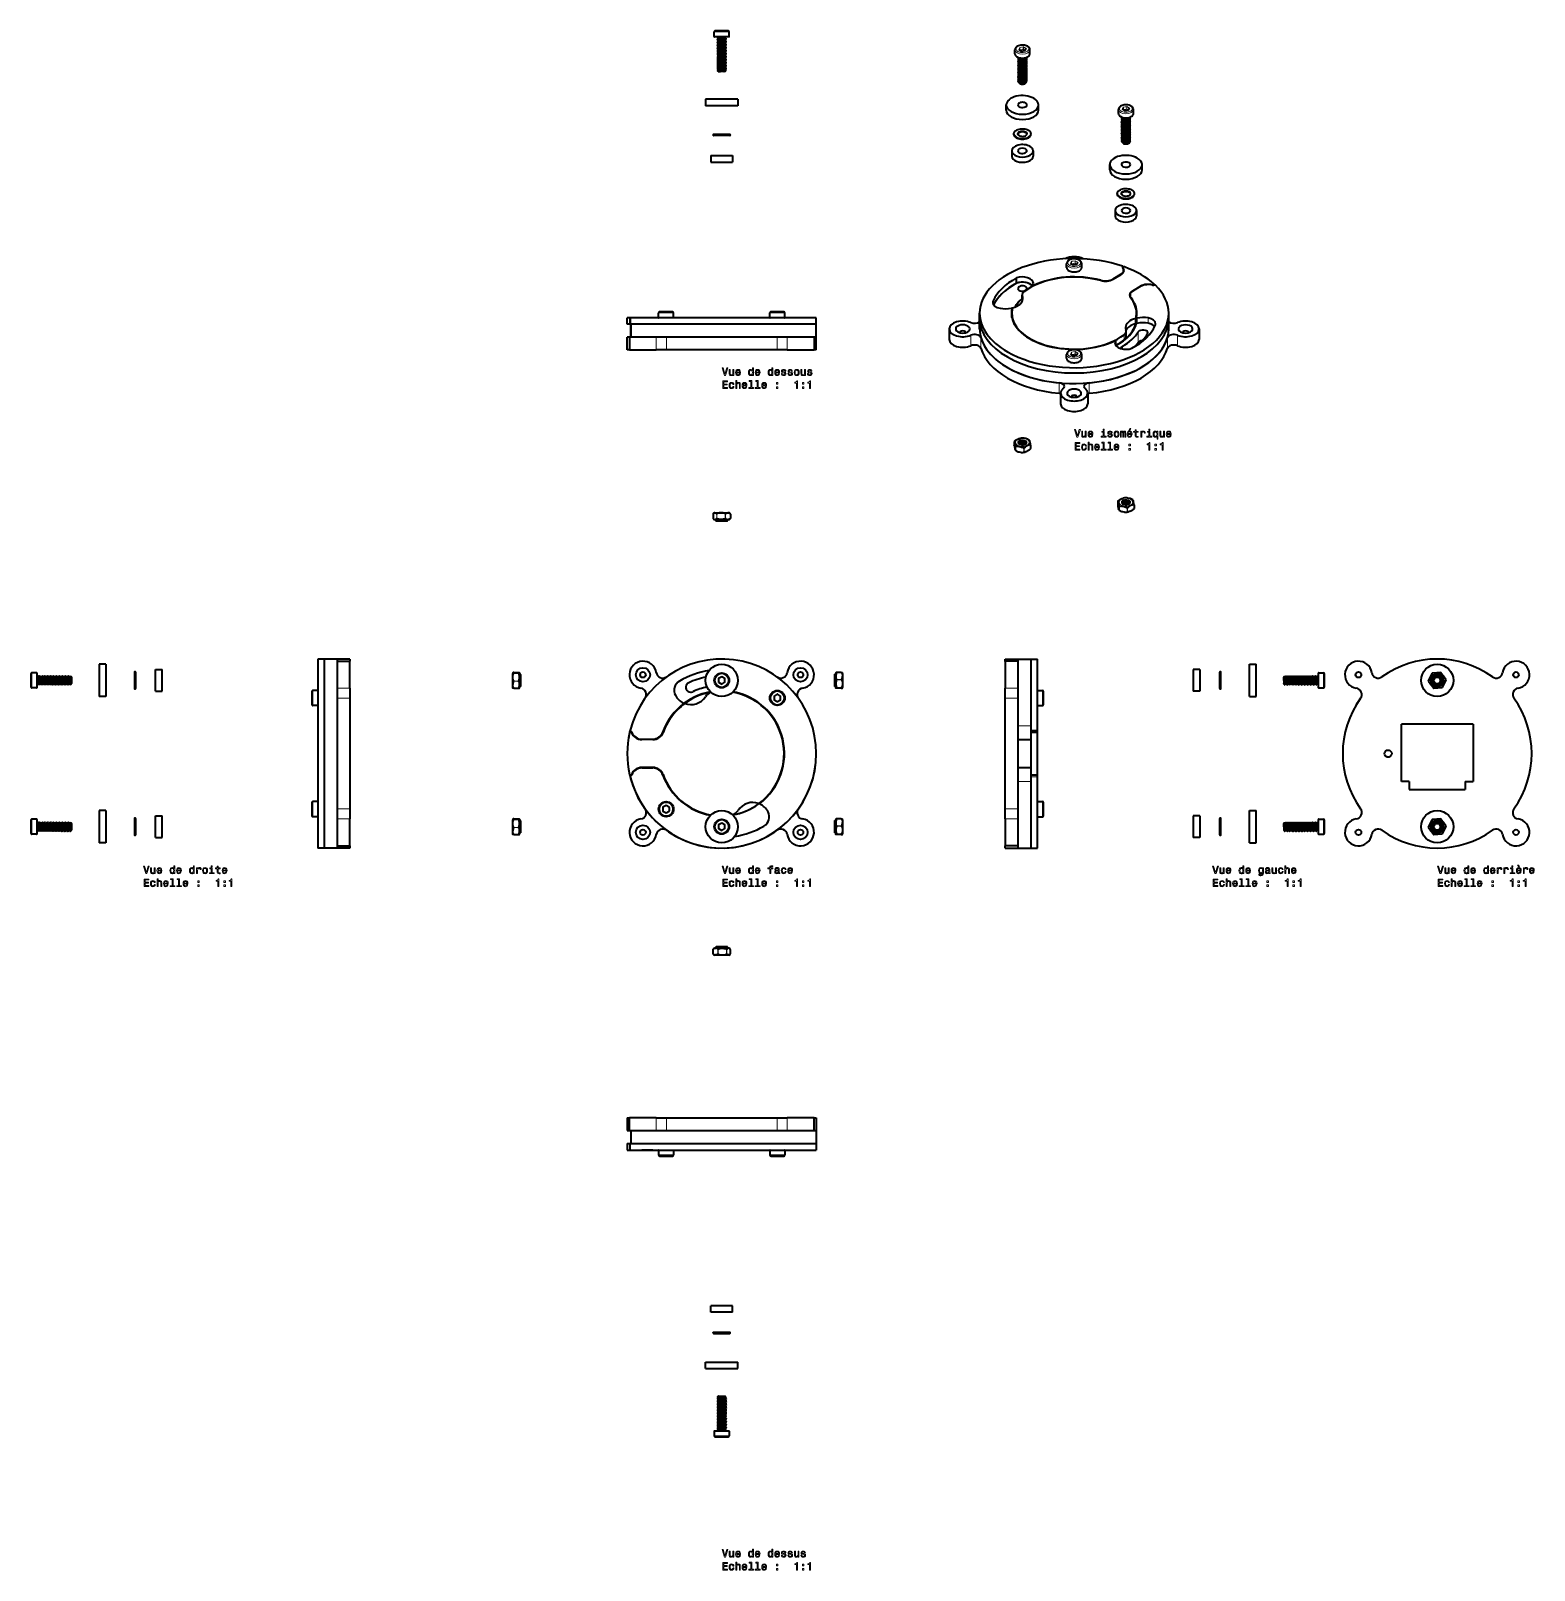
# Model space of a CAD drawing. Extents: x 276 to 976, y 40 to 757.
import ezdxf

# ---------------------------------------------------------------- set-up
doc = ezdxf.new("R2010")
doc.units = 0

msp = doc.modelspace()

# ---------------------------------------------------------------- linework, layer by layer
at = {"color": 7, "lineweight": 13, "ltscale": 0.129449}
for p, q in [((599.67, 756.45), (594.5, 756.45)), ((599.67, 754.25), (594.5, 754.25)), ((573.79, 625.67), (568.61, 625.67)), ((573.79, 623.47), (568.61, 623.47)), ((625.56, 625.67), (620.38, 625.67)), ((625.56, 623.47), (620.38, 623.47)), ((570.43, 235.85), (575.61, 235.85)), ((570.43, 233.65), (575.61, 233.65)), ((622.2, 235.85), (627.38, 235.85)), ((622.2, 233.65), (627.38, 233.65)), ((596.32, 105.06), (601.5, 105.06)), ((596.32, 102.86), (601.5, 102.86))]:
    msp.add_line(p, q, dxfattribs=at)
at = {"color": 7, "lineweight": 35, "ltscale": 0.055}
for p, q in [((594.5, 754.25), (594.5, 756.45)), ((601.5, 754.25), (601.5, 756.45)), ((568.61, 623.47), (568.61, 625.67)), ((575.61, 623.47), (575.61, 625.67)), ((620.38, 623.47), (620.38, 625.67)), ((627.38, 623.47), (627.38, 625.67)), ((279.06, 458.06), (276.86, 458.06)), ((875.9, 458.06), (878.1, 458.06)), ((279.06, 451.06), (276.86, 451.06)), ((409.85, 449.88), (407.65, 449.88)), ((745.11, 449.88), (747.31, 449.88)), ((875.9, 451.06), (878.1, 451.06)), ((409.85, 442.88), (407.65, 442.88)), ((745.11, 442.88), (747.31, 442.88)), ((947.76, 434.2), (947.76, 432)), ((409.85, 398.12), (407.65, 398.12)), ((745.11, 398.12), (747.31, 398.12)), ((279.06, 389.94), (276.86, 389.94)), ((409.85, 391.12), (407.65, 391.12)), ((745.11, 391.12), (747.31, 391.12)), ((875.9, 389.94), (878.1, 389.94)), ((279.06, 382.94), (276.86, 382.94)), ((875.9, 382.94), (878.1, 382.94)), ((568.61, 235.85), (568.61, 233.65)), ((575.61, 235.85), (575.61, 233.65)), ((620.38, 235.85), (620.38, 233.65)), ((627.38, 235.85), (627.38, 233.65)), ((594.5, 105.06), (594.5, 102.86)), ((601.5, 105.06), (601.5, 102.86))]:
    msp.add_line(p, q, dxfattribs=at)
at = {"color": 7, "lineweight": 35, "ltscale": 0.125752}
msp.add_line((599.63, 754.15), (594.6, 754.15), dxfattribs=at)
at = {"color": 7, "lineweight": 35, "ltscale": 0.110957}
for p, q in [((599.43, 756.95), (595, 756.95)), ((625.32, 626.17), (620.88, 626.17)), ((570.67, 233.15), (575.11, 233.15)), ((622.44, 233.15), (626.88, 233.15)), ((596.56, 102.36), (601, 102.36))]:
    msp.add_line(p, q, dxfattribs=at)
at = {"color": 7, "lineweight": 13, "ltscale": 0.073972}
for p, q in [((598.96, 754.05), (596, 754.05)), ((597.04, 105.26), (600, 105.26))]:
    msp.add_line(p, q, dxfattribs=at)
at = {"color": 7, "lineweight": 35, "ltscale": 0.001999}
for p, q in [((596, 753.97), (596, 754.05)), ((875.62, 456.56), (875.7, 456.56)), ((875.62, 452.56), (875.7, 452.56)), ((875.62, 388.44), (875.7, 388.44)), ((875.62, 384.44), (875.7, 384.44))]:
    msp.add_line(p, q, dxfattribs=at)
at = {"color": 7, "lineweight": 13, "ltscale": 0.071237}
msp.add_line((598.85, 753.97), (596, 753.97), dxfattribs=at)
at = {"color": 7, "lineweight": 35, "ltscale": 0.001608}
for p, q in [((596, 753.62), (596, 753.69)), ((596, 752.92), (596, 752.99)), ((600, 752.57), (600, 752.64)), ((596, 752.22), (596, 752.29)), ((596, 750.82), (596, 750.89)), ((596, 750.12), (596, 750.19)), ((596, 749.42), (596, 749.49)), ((596, 748.72), (596, 748.79)), ((596, 747.32), (596, 747.39)), ((596, 746.62), (596, 746.69)), ((596, 745.92), (596, 745.99)), ((596, 745.22), (596, 745.29)), ((600, 751.87), (600, 751.94)), ((600, 751.17), (600, 751.24)), ((600, 750.47), (600, 750.54)), ((600, 749.07), (600, 749.14)), ((600, 748.37), (600, 748.44)), ((600, 747.67), (600, 747.74)), ((600, 746.97), (600, 747.04)), ((600, 745.57), (600, 745.64)), ((596, 743.82), (596, 743.89)), ((596, 743.12), (596, 743.19)), ((596, 742.42), (596, 742.49)), ((596, 741.72), (596, 741.79)), ((596, 740.32), (596, 740.39)), ((596, 739.62), (596, 739.69)), ((596, 738.92), (596, 738.99)), ((600, 744.87), (600, 744.94)), ((600, 744.17), (600, 744.24)), ((600, 743.47), (600, 743.54)), ((600, 742.07), (600, 742.14)), ((600, 741.37), (600, 741.44)), ((600, 740.67), (600, 740.74)), ((600, 739.97), (600, 740.04)), ((600, 738.57), (600, 738.64))]:
    msp.add_line(p, q, dxfattribs=at)
at = {"color": 7, "lineweight": 35, "ltscale": 0.070525}
msp.add_line((598.84, 753.95), (596.02, 753.95), dxfattribs=at)
at = {"color": 7, "lineweight": 35, "ltscale": 0.010724}
for p, q in [((596.02, 753.71), (596.39, 753.93)), ((596.02, 753.59), (596.39, 753.38)), ((596.02, 753.01), (596.39, 753.23)), ((596.02, 752.89), (596.39, 752.68)), ((596.02, 752.31), (596.39, 752.53)), ((599.98, 753.94), (599.61, 753.73)), ((599.98, 753.36), (599.61, 753.58)), ((599.98, 753.24), (599.61, 753.03)), ((599.98, 752.66), (599.61, 752.88)), ((596.02, 752.19), (596.39, 751.98)), ((596.02, 751.61), (596.39, 751.83)), ((596.02, 751.49), (596.39, 751.28)), ((596.02, 750.91), (596.39, 751.13)), ((596.02, 750.09), (596.39, 749.88)), ((596.02, 749.51), (596.39, 749.73)), ((596.02, 749.39), (596.39, 749.18)), ((596.02, 748.81), (596.39, 749.03)), ((596.02, 748.69), (596.39, 748.48)), ((596.02, 748.11), (596.39, 748.33)), ((596.02, 747.99), (596.39, 747.78)), ((596.02, 747.41), (596.39, 747.63)), ((596.02, 746.59), (596.39, 746.38)), ((596.02, 746.01), (596.39, 746.23)), ((596.02, 745.89), (596.39, 745.68)), ((596.02, 745.31), (596.39, 745.53)), ((599.98, 751.84), (599.61, 751.63)), ((599.98, 751.26), (599.61, 751.48)), ((599.98, 751.14), (599.61, 750.93)), ((599.98, 750.56), (599.61, 750.78)), ((599.98, 750.44), (599.61, 750.23)), ((599.98, 749.86), (599.61, 750.08)), ((599.98, 749.74), (599.61, 749.53)), ((599.98, 749.16), (599.61, 749.38)), ((599.98, 748.34), (599.61, 748.13)), ((599.98, 747.76), (599.61, 747.98)), ((599.98, 747.64), (599.61, 747.43)), ((599.98, 747.06), (599.61, 747.28)), ((599.98, 746.94), (599.61, 746.73)), ((599.98, 746.36), (599.61, 746.58)), ((599.98, 746.24), (599.61, 746.03)), ((599.98, 745.66), (599.61, 745.88)), ((596.02, 745.19), (596.39, 744.98)), ((596.02, 744.61), (596.39, 744.83)), ((596.02, 744.49), (596.39, 744.28)), ((596.02, 743.91), (596.39, 744.13)), ((596.02, 743.09), (596.39, 742.88)), ((596.02, 742.51), (596.39, 742.73)), ((596.02, 742.39), (596.39, 742.18)), ((596.02, 741.81), (596.39, 742.03)), ((596.02, 741.69), (596.39, 741.48)), ((596.02, 741.11), (596.39, 741.33)), ((596.02, 740.99), (596.39, 740.78)), ((596.02, 740.41), (596.39, 740.63)), ((596.02, 739.59), (596.39, 739.38)), ((596.02, 739.01), (596.39, 739.23)), ((596.02, 738.89), (596.39, 738.68)), ((599.98, 744.84), (599.61, 744.63)), ((599.98, 744.26), (599.61, 744.48)), ((599.98, 744.14), (599.61, 743.93)), ((599.98, 743.56), (599.61, 743.78)), ((599.98, 743.44), (599.61, 743.23)), ((599.98, 742.86), (599.61, 743.08)), ((599.98, 742.74), (599.61, 742.53)), ((599.98, 742.16), (599.61, 742.38)), ((599.98, 741.34), (599.61, 741.13)), ((599.98, 740.76), (599.61, 740.98)), ((599.98, 740.64), (599.61, 740.43)), ((599.98, 740.06), (599.61, 740.28)), ((599.98, 739.94), (599.61, 739.73)), ((599.98, 739.36), (599.61, 739.58)), ((599.98, 739.24), (599.61, 739.03)), ((599.98, 738.66), (599.61, 738.88)), ((279.55, 452.58), (279.76, 452.95)), ((279.9, 456.54), (280.11, 456.17)), ((280.25, 452.58), (280.46, 452.95)), ((280.6, 456.54), (280.81, 456.17)), ((280.95, 452.58), (281.16, 452.95)), ((281.3, 456.54), (281.51, 456.17)), ((281.65, 452.58), (281.86, 452.95)), ((282, 456.54), (282.21, 456.17)), ((282.35, 452.58), (282.56, 452.95)), ((282.7, 456.54), (282.91, 456.17)), ((283.05, 452.58), (283.26, 452.95)), ((283.4, 456.54), (283.61, 456.17)), ((283.75, 452.58), (283.96, 452.95)), ((284.1, 456.54), (284.31, 456.17)), ((284.45, 452.58), (284.66, 452.95)), ((284.8, 456.54), (285.01, 456.17)), ((285.15, 452.58), (285.36, 452.95)), ((285.5, 456.54), (285.71, 456.17)), ((285.85, 452.58), (286.06, 452.95)), ((286.2, 456.54), (286.41, 456.17)), ((286.55, 452.58), (286.76, 452.95)), ((286.9, 456.54), (287.11, 456.17)), ((287.25, 452.58), (287.46, 452.95)), ((287.6, 456.54), (287.81, 456.17)), ((287.95, 452.58), (288.16, 452.95)), ((288.3, 456.54), (288.51, 456.17)), ((288.65, 452.58), (288.86, 452.95)), ((289, 456.54), (289.21, 456.17)), ((289.35, 452.58), (289.56, 452.95)), ((289.7, 456.54), (289.91, 456.17)), ((290.05, 452.58), (290.26, 452.95)), ((290.4, 456.54), (290.61, 456.17)), ((290.75, 452.58), (290.96, 452.95)), ((291.1, 456.54), (291.31, 456.17)), ((291.45, 452.58), (291.66, 452.95)), ((291.8, 456.54), (292.01, 456.17)), ((292.15, 452.58), (292.36, 452.95)), ((292.5, 456.54), (292.71, 456.17)), ((292.85, 452.58), (293.06, 452.95)), ((293.2, 456.54), (293.41, 456.17)), ((293.55, 452.58), (293.76, 452.95)), ((293.9, 456.54), (294.11, 456.17)), ((294.25, 452.58), (294.46, 452.95)), ((294.6, 456.54), (294.81, 456.17)), ((860.36, 456.54), (860.15, 456.17)), ((860.71, 452.58), (860.5, 452.95)), ((861.06, 456.54), (860.85, 456.17)), ((861.41, 452.58), (861.2, 452.95)), ((861.76, 456.54), (861.55, 456.17)), ((862.11, 452.58), (861.9, 452.95)), ((862.46, 456.54), (862.25, 456.17)), ((862.81, 452.58), (862.6, 452.95)), ((863.16, 456.54), (862.95, 456.17)), ((863.51, 452.58), (863.3, 452.95)), ((863.86, 456.54), (863.65, 456.17)), ((864.21, 452.58), (864, 452.95)), ((864.56, 456.54), (864.35, 456.17)), ((864.91, 452.58), (864.7, 452.95)), ((865.26, 456.54), (865.05, 456.17)), ((865.61, 452.58), (865.4, 452.95)), ((865.96, 456.54), (865.75, 456.17)), ((866.31, 452.58), (866.1, 452.95)), ((866.66, 456.54), (866.45, 456.17)), ((867.01, 452.58), (866.8, 452.95)), ((867.36, 456.54), (867.15, 456.17)), ((867.71, 452.58), (867.5, 452.95)), ((868.06, 456.54), (867.85, 456.17)), ((868.41, 452.58), (868.2, 452.95)), ((868.76, 456.54), (868.55, 456.17)), ((869.11, 452.58), (868.9, 452.95)), ((869.46, 456.54), (869.25, 456.17)), ((869.81, 452.58), (869.6, 452.95)), ((870.16, 456.54), (869.95, 456.17)), ((870.51, 452.58), (870.3, 452.95)), ((870.86, 456.54), (870.65, 456.17)), ((871.21, 452.58), (871, 452.95)), ((871.56, 456.54), (871.35, 456.17)), ((871.91, 452.58), (871.7, 452.95)), ((872.26, 456.54), (872.05, 456.17)), ((872.61, 452.58), (872.4, 452.95)), ((872.96, 456.54), (872.75, 456.17)), ((873.31, 452.58), (873.1, 452.95)), ((873.66, 456.54), (873.45, 456.17)), ((874.01, 452.58), (873.8, 452.95)), ((874.36, 456.54), (874.15, 456.17)), ((874.71, 452.58), (874.5, 452.95)), ((875.06, 456.54), (874.85, 456.17)), ((875.41, 452.58), (875.2, 452.95)), ((279.9, 388.42), (280.11, 388.05)), ((280.6, 388.42), (280.81, 388.05)), ((281.3, 388.42), (281.51, 388.05)), ((282, 388.42), (282.21, 388.05)), ((282.7, 388.42), (282.91, 388.05)), ((283.4, 388.42), (283.61, 388.05)), ((284.1, 388.42), (284.31, 388.05)), ((284.8, 388.42), (285.01, 388.05)), ((285.5, 388.42), (285.71, 388.05)), ((286.2, 388.42), (286.41, 388.05)), ((286.9, 388.42), (287.11, 388.05)), ((287.6, 388.42), (287.81, 388.05)), ((288.3, 388.42), (288.51, 388.05)), ((289, 388.42), (289.21, 388.05)), ((289.7, 388.42), (289.91, 388.05)), ((290.4, 388.42), (290.61, 388.05)), ((291.1, 388.42), (291.31, 388.05)), ((291.8, 388.42), (292.01, 388.05)), ((292.5, 388.42), (292.71, 388.05)), ((293.2, 388.42), (293.41, 388.05)), ((293.9, 388.42), (294.11, 388.05)), ((294.6, 388.42), (294.81, 388.05)), ((860.36, 388.42), (860.15, 388.05)), ((861.06, 388.42), (860.85, 388.05)), ((861.76, 388.42), (861.55, 388.05)), ((862.46, 388.42), (862.25, 388.05)), ((863.16, 388.42), (862.95, 388.05)), ((863.86, 388.42), (863.65, 388.05)), ((864.56, 388.42), (864.35, 388.05)), ((865.26, 388.42), (865.05, 388.05)), ((865.96, 388.42), (865.75, 388.05)), ((866.66, 388.42), (866.45, 388.05)), ((867.36, 388.42), (867.15, 388.05)), ((868.06, 388.42), (867.85, 388.05)), ((868.76, 388.42), (868.55, 388.05)), ((869.46, 388.42), (869.25, 388.05)), ((870.16, 388.42), (869.95, 388.05)), ((870.86, 388.42), (870.65, 388.05)), ((871.56, 388.42), (871.35, 388.05)), ((872.26, 388.42), (872.05, 388.05)), ((872.96, 388.42), (872.75, 388.05)), ((873.66, 388.42), (873.45, 388.05)), ((874.36, 388.42), (874.15, 388.05)), ((875.06, 388.42), (874.85, 388.05)), ((279.55, 384.46), (279.76, 384.83)), ((280.25, 384.46), (280.46, 384.83)), ((280.95, 384.46), (281.16, 384.83)), ((281.65, 384.46), (281.86, 384.83)), ((283.05, 384.46), (283.26, 384.83)), ((283.75, 384.46), (283.96, 384.83)), ((284.45, 384.46), (284.66, 384.83)), ((285.15, 384.46), (285.36, 384.83)), ((286.55, 384.46), (286.76, 384.83)), ((287.25, 384.46), (287.46, 384.83)), ((287.95, 384.46), (288.16, 384.83)), ((288.65, 384.46), (288.86, 384.83)), ((290.05, 384.46), (290.26, 384.83)), ((290.75, 384.46), (290.96, 384.83)), ((291.45, 384.46), (291.66, 384.83)), ((292.15, 384.46), (292.36, 384.83)), ((293.55, 384.46), (293.76, 384.83)), ((294.25, 384.46), (294.46, 384.83)), ((860.71, 384.46), (860.5, 384.83)), ((861.41, 384.46), (861.2, 384.83)), ((862.11, 384.46), (861.9, 384.83)), ((863.51, 384.46), (863.3, 384.83)), ((864.21, 384.46), (864, 384.83)), ((864.91, 384.46), (864.7, 384.83)), ((865.61, 384.46), (865.4, 384.83)), ((867.01, 384.46), (866.8, 384.83)), ((867.71, 384.46), (867.5, 384.83)), ((868.41, 384.46), (868.2, 384.83)), ((869.11, 384.46), (868.9, 384.83)), ((870.51, 384.46), (870.3, 384.83)), ((871.21, 384.46), (871, 384.83)), ((871.91, 384.46), (871.7, 384.83)), ((872.61, 384.46), (872.4, 384.83)), ((874.01, 384.46), (873.8, 384.83)), ((874.71, 384.46), (874.5, 384.83)), ((875.41, 384.46), (875.2, 384.83)), ((596.02, 120.42), (596.39, 120.64)), ((596.02, 120.3), (596.39, 120.09)), ((596.02, 119.72), (596.39, 119.94)), ((596.02, 119.6), (596.39, 119.39)), ((596.02, 119.02), (596.39, 119.24)), ((596.02, 118.9), (596.39, 118.69)), ((596.02, 118.32), (596.39, 118.54)), ((596.02, 118.2), (596.39, 117.99)), ((596.02, 117.62), (596.39, 117.84)), ((596.02, 117.5), (596.39, 117.29)), ((596.02, 116.92), (596.39, 117.14)), ((596.02, 116.8), (596.39, 116.59)), ((596.02, 116.22), (596.39, 116.44)), ((596.02, 116.1), (596.39, 115.89)), ((596.02, 115.52), (596.39, 115.74)), ((596.02, 115.4), (596.39, 115.19)), ((596.02, 114.82), (596.39, 115.04)), ((596.02, 114.7), (596.39, 114.49)), ((599.98, 120.77), (599.61, 120.99)), ((599.98, 120.65), (599.61, 120.44)), ((599.98, 120.07), (599.61, 120.29)), ((599.98, 119.95), (599.61, 119.74)), ((599.98, 119.37), (599.61, 119.59)), ((599.98, 119.25), (599.61, 119.04)), ((599.98, 118.67), (599.61, 118.89)), ((599.98, 118.55), (599.61, 118.34)), ((599.98, 117.97), (599.61, 118.19)), ((599.98, 117.85), (599.61, 117.64)), ((599.98, 117.27), (599.61, 117.49)), ((599.98, 117.15), (599.61, 116.94)), ((599.98, 116.57), (599.61, 116.79)), ((599.98, 116.45), (599.61, 116.24)), ((599.98, 115.87), (599.61, 116.09)), ((599.98, 115.75), (599.61, 115.54)), ((599.98, 115.17), (599.61, 115.39)), ((599.98, 115.05), (599.61, 114.84)), ((599.98, 114.47), (599.61, 114.69)), ((596.02, 114.12), (596.39, 114.34)), ((596.02, 114), (596.39, 113.79)), ((596.02, 113.42), (596.39, 113.64)), ((596.02, 113.3), (596.39, 113.09)), ((596.02, 112.72), (596.39, 112.94)), ((596.02, 112.6), (596.39, 112.39)), ((596.02, 112.02), (596.39, 112.24)), ((596.02, 111.9), (596.39, 111.69)), ((596.02, 111.32), (596.39, 111.54)), ((596.02, 111.2), (596.39, 110.99)), ((596.02, 110.62), (596.39, 110.84)), ((596.02, 110.5), (596.39, 110.29)), ((596.02, 109.92), (596.39, 110.14)), ((596.02, 109.8), (596.39, 109.59)), ((596.02, 109.22), (596.39, 109.44)), ((596.02, 109.1), (596.39, 108.89)), ((596.02, 108.52), (596.39, 108.74)), ((596.02, 108.4), (596.39, 108.19)), ((596.02, 107.82), (596.39, 108.04)), ((596.02, 107.7), (596.39, 107.49)), ((599.98, 114.35), (599.61, 114.14)), ((599.98, 113.77), (599.61, 113.99)), ((599.98, 113.65), (599.61, 113.44)), ((599.98, 113.07), (599.61, 113.29)), ((599.98, 112.95), (599.61, 112.74)), ((599.98, 112.37), (599.61, 112.59)), ((599.98, 112.25), (599.61, 112.04)), ((599.98, 111.67), (599.61, 111.89)), ((599.98, 111.55), (599.61, 111.34)), ((599.98, 110.97), (599.61, 111.19)), ((599.98, 110.85), (599.61, 110.64)), ((599.98, 110.27), (599.61, 110.49)), ((599.98, 110.15), (599.61, 109.94)), ((599.98, 109.57), (599.61, 109.79)), ((599.98, 109.45), (599.61, 109.24)), ((599.98, 108.87), (599.61, 109.09)), ((599.98, 108.75), (599.61, 108.54)), ((599.98, 108.17), (599.61, 108.39)), ((599.98, 108.05), (599.61, 107.84)), ((599.98, 107.47), (599.61, 107.69)), ((596.02, 107.12), (596.39, 107.34)), ((596.02, 107), (596.39, 106.79)), ((596.02, 106.42), (596.39, 106.64)), ((596.02, 106.3), (596.39, 106.09)), ((596.02, 105.72), (596.39, 105.94)), ((599.98, 107.35), (599.61, 107.14)), ((599.98, 106.77), (599.61, 106.99)), ((599.98, 106.65), (599.61, 106.44)), ((599.98, 106.07), (599.61, 106.29)), ((599.98, 105.95), (599.61, 105.74)), ((599.98, 105.37), (599.61, 105.59))]:
    msp.add_line(p, q, dxfattribs=at)
at = {"color": 7, "lineweight": 13, "ltscale": 0.00037684}
msp.add_line((596.39, 753.93), (596.4, 753.94), dxfattribs=at)
at = {"color": 7, "lineweight": 35, "ltscale": 0.000319842}
msp.add_line((596.4, 753.94), (596.39, 753.93), dxfattribs=at)
at = {"color": 7, "lineweight": 13, "ltscale": 0.039903}
msp.add_line((598, 753.94), (596.4, 753.94), dxfattribs=at)
at = {"color": 7, "lineweight": 13, "ltscale": 9.07609e-05}
msp.add_line((596.4, 753.94), (596.4, 753.94), dxfattribs=at)
at = {"color": 7, "lineweight": 13, "ltscale": 0.024571}
msp.add_line((598.98, 753.94), (598, 753.94), dxfattribs=at)
at = {"color": 7, "lineweight": 13, "ltscale": 0.02387}
for p, q in [((598, 753.88), (598.95, 753.93)), ((598, 753.18), (598.95, 753.23)), ((598, 752.48), (598.95, 752.53)), ((598, 751.78), (598.95, 751.83)), ((598, 751.08), (598.95, 751.13)), ((598, 750.38), (598.95, 750.43)), ((598, 749.68), (598.95, 749.73)), ((598, 748.98), (598.95, 749.03)), ((598, 748.28), (598.95, 748.33)), ((598, 747.58), (598.95, 747.63)), ((598, 746.88), (598.95, 746.93)), ((598, 746.18), (598.95, 746.23)), ((598, 745.48), (598.95, 745.53)), ((598, 744.78), (598.95, 744.83)), ((598, 744.08), (598.95, 744.13)), ((598, 743.38), (598.95, 743.43)), ((598, 742.68), (598.95, 742.73)), ((598, 741.98), (598.95, 742.03)), ((598, 741.28), (598.95, 741.33)), ((598, 740.58), (598.95, 740.63)), ((598, 739.88), (598.95, 739.93)), ((598, 739.18), (598.95, 739.23)), ((598, 738.48), (598.95, 738.53)), ((598, 120.49), (597.04, 120.43)), ((598, 119.79), (597.04, 119.73)), ((598, 119.09), (597.04, 119.03)), ((598, 118.39), (597.04, 118.33)), ((598, 117.69), (597.04, 117.63)), ((598, 116.99), (597.04, 116.93)), ((598, 116.29), (597.04, 116.23)), ((598, 115.59), (597.04, 115.53)), ((598, 114.89), (597.04, 114.83)), ((598, 114.19), (597.04, 114.13)), ((598, 113.49), (597.04, 113.43)), ((598, 112.79), (597.04, 112.73)), ((598, 112.09), (597.04, 112.03)), ((598, 111.39), (597.04, 111.33)), ((598, 110.69), (597.04, 110.63)), ((598, 109.99), (597.04, 109.93)), ((598, 109.29), (597.04, 109.23)), ((598, 108.59), (597.04, 108.53)), ((598, 107.89), (597.04, 107.83)), ((598, 107.19), (597.04, 107.13)), ((598, 106.49), (597.04, 106.43)), ((598, 105.79), (597.04, 105.73))]:
    msp.add_line(p, q, dxfattribs=at)
at = {"color": 7, "lineweight": 13, "ltscale": 0.023988}
for p, q in [((598, 753.86), (598.96, 753.92)), ((598, 753.16), (598.96, 753.22)), ((598, 752.46), (598.96, 752.52)), ((598, 750.36), (598.96, 750.42)), ((598, 749.66), (598.96, 749.72)), ((598, 748.96), (598.96, 749.02)), ((598, 746.86), (598.96, 746.92)), ((598, 746.16), (598.96, 746.22)), ((598, 745.46), (598.96, 745.52)), ((598, 743.36), (598.96, 743.42)), ((598, 742.66), (598.96, 742.72)), ((598, 741.96), (598.96, 742.02)), ((598, 739.86), (598.96, 739.92)), ((598, 739.16), (598.96, 739.22)), ((598, 738.46), (598.96, 738.52)), ((598, 120.51), (597.04, 120.45)), ((598, 119.81), (597.04, 119.75)), ((598, 119.11), (597.04, 119.05)), ((598, 118.41), (597.04, 118.35)), ((598, 117.71), (597.04, 117.65)), ((598, 117.01), (597.04, 116.95)), ((598, 116.31), (597.04, 116.25)), ((598, 115.61), (597.04, 115.55)), ((598, 114.91), (597.04, 114.85)), ((598, 114.21), (597.04, 114.15)), ((598, 113.51), (597.04, 113.45)), ((598, 112.81), (597.04, 112.75)), ((598, 112.11), (597.04, 112.05)), ((598, 111.41), (597.04, 111.35)), ((598, 110.71), (597.04, 110.65)), ((598, 110.01), (597.04, 109.95)), ((598, 109.31), (597.04, 109.25)), ((598, 108.61), (597.04, 108.55)), ((598, 107.91), (597.04, 107.85)), ((598, 107.21), (597.04, 107.15)), ((598, 106.51), (597.04, 106.45)), ((598, 105.81), (597.04, 105.75))]:
    msp.add_line(p, q, dxfattribs=at)
at = {"color": 7, "lineweight": 13, "ltscale": 0.024036}
for p, q in [((598.96, 753.85), (598, 753.8)), ((598.96, 753.15), (598, 753.1)), ((598.96, 752.45), (598, 752.4)), ((598.96, 751.75), (598, 751.7)), ((598.96, 751.05), (598, 751)), ((598.96, 750.35), (598, 750.3)), ((598.96, 749.65), (598, 749.6)), ((598.96, 748.95), (598, 748.9)), ((598.96, 748.25), (598, 748.2)), ((598.96, 747.55), (598, 747.5)), ((598.96, 746.85), (598, 746.8)), ((598.96, 746.15), (598, 746.1)), ((598.96, 745.45), (598, 745.4)), ((598.96, 744.75), (598, 744.7)), ((598.96, 744.05), (598, 744)), ((598.96, 743.35), (598, 743.3)), ((598.96, 742.65), (598, 742.6)), ((598.96, 741.95), (598, 741.9)), ((598.96, 741.25), (598, 741.2)), ((598.96, 740.55), (598, 740.5)), ((598.96, 739.85), (598, 739.8)), ((598.96, 739.15), (598, 739.1)), ((598.96, 738.45), (598, 738.4)), ((597.04, 120.52), (598, 120.57)), ((597.04, 119.82), (598, 119.87)), ((597.04, 119.12), (598, 119.17)), ((597.04, 118.42), (598, 118.47)), ((597.04, 117.72), (598, 117.77)), ((597.04, 117.02), (598, 117.07)), ((597.04, 116.32), (598, 116.37)), ((597.04, 115.62), (598, 115.67)), ((597.04, 114.92), (598, 114.97)), ((597.04, 114.22), (598, 114.27)), ((597.04, 113.52), (598, 113.57)), ((597.04, 112.82), (598, 112.87)), ((597.04, 112.12), (598, 112.17)), ((597.04, 111.42), (598, 111.47)), ((597.04, 110.72), (598, 110.77)), ((597.04, 110.02), (598, 110.07)), ((597.04, 109.32), (598, 109.37)), ((597.04, 108.62), (598, 108.67)), ((597.04, 107.92), (598, 107.97)), ((597.04, 107.22), (598, 107.27)), ((597.04, 106.52), (598, 106.57)), ((597.04, 105.82), (598, 105.87))]:
    msp.add_line(p, q, dxfattribs=at)
at = {"color": 7, "lineweight": 13, "ltscale": 0.023913}
for p, q in [((598.95, 753.83), (598, 753.78)), ((598.95, 753.13), (598, 753.08)), ((598.95, 752.43), (598, 752.38)), ((598.95, 751.73), (598, 751.68)), ((598.95, 751.03), (598, 750.98)), ((598.95, 750.33), (598, 750.28)), ((598.95, 749.63), (598, 749.58)), ((598.95, 748.93), (598, 748.88)), ((598.95, 748.23), (598, 748.18)), ((598.95, 747.53), (598, 747.48)), ((598.95, 746.83), (598, 746.78)), ((598.95, 746.13), (598, 746.08)), ((598.95, 745.43), (598, 745.38)), ((598.95, 744.73), (598, 744.68)), ((598.95, 744.03), (598, 743.98)), ((598.95, 743.33), (598, 743.28)), ((598.95, 742.63), (598, 742.58)), ((598.95, 741.93), (598, 741.88)), ((598.95, 741.23), (598, 741.18)), ((598.95, 740.53), (598, 740.48)), ((598.95, 739.83), (598, 739.78)), ((598.95, 739.13), (598, 739.08)), ((598.95, 738.43), (598, 738.38)), ((597.04, 120.53), (598, 120.59)), ((597.04, 119.83), (598, 119.89)), ((597.04, 119.13), (598, 119.19)), ((597.04, 118.43), (598, 118.49)), ((597.04, 117.73), (598, 117.79)), ((597.04, 117.03), (598, 117.09)), ((597.04, 116.33), (598, 116.39)), ((597.04, 115.63), (598, 115.69)), ((597.04, 114.93), (598, 114.99)), ((597.04, 114.23), (598, 114.29)), ((597.04, 113.53), (598, 113.59)), ((597.04, 112.83), (598, 112.89)), ((597.04, 112.13), (598, 112.19)), ((597.04, 111.43), (598, 111.49)), ((597.04, 110.73), (598, 110.79)), ((597.04, 110.03), (598, 110.09)), ((597.04, 109.33), (598, 109.39)), ((597.04, 108.63), (598, 108.69)), ((597.04, 107.93), (598, 107.99)), ((597.04, 107.23), (598, 107.29)), ((597.04, 106.53), (598, 106.59)), ((597.04, 105.83), (598, 105.89))]:
    msp.add_line(p, q, dxfattribs=at)
at = {"color": 7, "lineweight": 13, "ltscale": 0.002783}
msp.add_line((598.84, 753.95), (598.95, 753.95), dxfattribs=at)
at = {"color": 7, "lineweight": 13, "ltscale": 0.002735}
msp.add_line((598.85, 753.97), (598.96, 753.97), dxfattribs=at)
at = {"color": 7, "lineweight": 13, "ltscale": 0.000763063}
msp.add_line((598.95, 753.95), (598.98, 753.95), dxfattribs=at)
at = {"color": 7, "lineweight": 13, "ltscale": 0.000743084}
msp.add_line((598.98, 753.94), (598.95, 753.93), dxfattribs=at)
at = {"color": 7, "lineweight": 13, "ltscale": 0.026028}
for p, q in [((600, 754.05), (598.96, 754.05)), ((596, 105.34), (597.04, 105.34)), ((596, 105.26), (597.04, 105.26))]:
    msp.add_line(p, q, dxfattribs=at)
at = {"color": 7, "lineweight": 13, "ltscale": 0.000745768}
msp.add_line((598.96, 753.97), (598.98, 753.97), dxfattribs=at)
at = {"color": 7, "lineweight": 13, "ltscale": 0.010136}
msp.add_line((599.36, 753.94), (598.96, 753.92), dxfattribs=at)
at = {"color": 7, "lineweight": 13, "ltscale": 0.00939}
msp.add_line((598.98, 753.97), (599.36, 753.94), dxfattribs=at)
at = {"color": 7, "lineweight": 13, "ltscale": 0.009515}
msp.add_line((598.98, 753.94), (599.36, 753.94), dxfattribs=at)
at = {"color": 7, "lineweight": 35, "ltscale": 0.039043}
for p, q in [((601, 756.95), (599.43, 756.95)), ((626.88, 626.17), (625.32, 626.17)), ((569.11, 233.15), (570.67, 233.15)), ((620.88, 233.15), (622.44, 233.15)), ((595, 102.36), (596.56, 102.36))]:
    msp.add_line(p, q, dxfattribs=at)
at = {"color": 7, "lineweight": 35, "ltscale": 0.010725}
for p, q in [((599.98, 752.54), (599.61, 752.33)), ((596.02, 750.79), (596.39, 750.58)), ((596.02, 750.21), (596.39, 750.43)), ((596.02, 747.29), (596.39, 747.08)), ((596.02, 746.71), (596.39, 746.93)), ((599.98, 751.96), (599.61, 752.18)), ((599.98, 749.04), (599.61, 748.83)), ((599.98, 748.46), (599.61, 748.68)), ((599.98, 745.54), (599.61, 745.33)), ((596.02, 743.79), (596.39, 743.58)), ((596.02, 743.21), (596.39, 743.43)), ((596.02, 740.29), (596.39, 740.08)), ((596.02, 739.71), (596.39, 739.93)), ((599.98, 744.96), (599.61, 745.18)), ((599.98, 742.04), (599.61, 741.83)), ((599.98, 741.46), (599.61, 741.68)), ((599.98, 738.54), (599.61, 738.33)), ((282.35, 384.46), (282.56, 384.83)), ((285.85, 384.46), (286.06, 384.83)), ((289.35, 384.46), (289.56, 384.83)), ((292.85, 384.46), (293.06, 384.83)), ((862.81, 384.46), (862.6, 384.83)), ((866.31, 384.46), (866.1, 384.83)), ((869.81, 384.46), (869.6, 384.83)), ((873.31, 384.46), (873.1, 384.83))]:
    msp.add_line(p, q, dxfattribs=at)
at = {"color": 7, "lineweight": 35, "ltscale": 0.044247}
msp.add_line((601.4, 754.15), (599.63, 754.15), dxfattribs=at)
at = {"color": 7, "lineweight": 13, "ltscale": 0.045551}
for p, q in [((601.5, 756.45), (599.67, 756.45)), ((601.5, 754.25), (599.67, 754.25)), ((575.61, 625.67), (573.79, 625.67)), ((575.61, 623.47), (573.79, 623.47)), ((627.38, 625.67), (625.56, 625.67)), ((627.38, 623.47), (625.56, 623.47)), ((568.61, 235.85), (570.43, 235.85)), ((568.61, 233.65), (570.43, 233.65)), ((620.38, 235.85), (622.2, 235.85)), ((620.38, 233.65), (622.2, 233.65)), ((594.5, 105.06), (596.32, 105.06)), ((594.5, 102.86), (596.32, 102.86))]:
    msp.add_line(p, q, dxfattribs=at)
at = {"color": 7, "lineweight": 35, "ltscale": 0.000331119}
msp.add_line((599.99, 753.95), (599.98, 753.94), dxfattribs=at)
at = {"color": 7, "lineweight": 35, "ltscale": 0.002075}
for p, q in [((600, 753.97), (600, 754.05)), ((600, 105.35), (600, 105.26))]:
    msp.add_line(p, q, dxfattribs=at)
at = {"color": 7, "lineweight": 13, "ltscale": 2.61188e-05}
msp.add_line((600, 753.97), (600, 753.97), dxfattribs=at)
at = {"color": 7, "lineweight": 35, "ltscale": 0.000114938}
msp.add_line((600, 753.97), (600, 753.97), dxfattribs=at)
at = {"color": 7, "lineweight": 35, "ltscale": 0.00161}
for p, q in [((600, 753.27), (600, 753.34)), ((596, 751.52), (596, 751.59)), ((596, 748.02), (596, 748.09)), ((600, 749.77), (600, 749.84)), ((600, 746.27), (600, 746.34)), ((596, 744.52), (596, 744.59)), ((596, 741.02), (596, 741.09)), ((600, 742.77), (600, 742.84)), ((600, 739.27), (600, 739.34)), ((279.52, 452.56), (279.46, 452.56)), ((280.22, 452.56), (280.16, 452.56)), ((280.92, 452.56), (280.86, 452.56)), ((281.27, 456.56), (281.21, 456.56)), ((281.97, 456.56), (281.91, 456.56)), ((282.67, 456.56), (282.61, 456.56)), ((283.02, 452.56), (282.96, 452.56)), ((283.72, 452.56), (283.66, 452.56)), ((284.42, 452.56), (284.36, 452.56)), ((284.77, 456.56), (284.71, 456.56)), ((285.47, 456.56), (285.41, 456.56)), ((286.17, 456.56), (286.11, 456.56)), ((286.52, 452.56), (286.46, 452.56)), ((287.22, 452.56), (287.16, 452.56)), ((287.92, 452.56), (287.86, 452.56)), ((288.27, 456.56), (288.21, 456.56)), ((288.97, 456.56), (288.91, 456.56)), ((289.67, 456.56), (289.61, 456.56)), ((290.02, 452.56), (289.96, 452.56)), ((290.72, 452.56), (290.66, 452.56)), ((291.42, 452.56), (291.36, 452.56)), ((291.77, 456.56), (291.71, 456.56)), ((292.47, 456.56), (292.41, 456.56)), ((293.17, 456.56), (293.11, 456.56)), ((293.52, 452.56), (293.46, 452.56)), ((294.22, 452.56), (294.16, 452.56)), ((294.92, 452.56), (294.86, 452.56)), ((860.04, 452.56), (860.11, 452.56)), ((860.39, 456.56), (860.46, 456.56)), ((860.74, 452.56), (860.81, 452.56)), ((861.44, 452.56), (861.51, 452.56)), ((861.79, 456.56), (861.86, 456.56)), ((862.14, 452.56), (862.21, 452.56)), ((862.49, 456.56), (862.56, 456.56)), ((863.19, 456.56), (863.26, 456.56)), ((863.54, 452.56), (863.61, 452.56)), ((863.89, 456.56), (863.96, 456.56)), ((864.24, 452.56), (864.31, 452.56)), ((864.94, 452.56), (865.01, 452.56)), ((865.29, 456.56), (865.36, 456.56)), ((865.64, 452.56), (865.71, 452.56)), ((865.99, 456.56), (866.06, 456.56)), ((866.69, 456.56), (866.76, 456.56)), ((867.04, 452.56), (867.11, 452.56)), ((867.39, 456.56), (867.46, 456.56)), ((867.74, 452.56), (867.81, 452.56)), ((868.44, 452.56), (868.51, 452.56)), ((868.79, 456.56), (868.86, 456.56)), ((869.14, 452.56), (869.21, 452.56)), ((869.49, 456.56), (869.56, 456.56)), ((870.19, 456.56), (870.26, 456.56)), ((870.54, 452.56), (870.61, 452.56)), ((870.89, 456.56), (870.96, 456.56)), ((871.24, 452.56), (871.31, 452.56)), ((871.94, 452.56), (872.01, 452.56)), ((872.29, 456.56), (872.36, 456.56)), ((872.64, 452.56), (872.71, 452.56)), ((872.99, 456.56), (873.06, 456.56)), ((873.69, 456.56), (873.76, 456.56)), ((874.04, 452.56), (874.11, 452.56)), ((874.39, 456.56), (874.46, 456.56)), ((874.74, 452.56), (874.81, 452.56)), ((875.44, 452.56), (875.51, 452.56)), ((281.27, 388.44), (281.21, 388.44)), ((281.97, 388.44), (281.91, 388.44)), ((282.67, 388.44), (282.61, 388.44)), ((284.77, 388.44), (284.71, 388.44)), ((285.47, 388.44), (285.41, 388.44)), ((286.17, 388.44), (286.11, 388.44)), ((288.27, 388.44), (288.21, 388.44)), ((288.97, 388.44), (288.91, 388.44)), ((289.67, 388.44), (289.61, 388.44)), ((291.77, 388.44), (291.71, 388.44)), ((292.47, 388.44), (292.41, 388.44)), ((293.17, 388.44), (293.11, 388.44)), ((860.39, 388.44), (860.46, 388.44)), ((861.79, 388.44), (861.86, 388.44)), ((862.49, 388.44), (862.56, 388.44)), ((863.19, 388.44), (863.26, 388.44)), ((863.89, 388.44), (863.96, 388.44)), ((865.29, 388.44), (865.36, 388.44)), ((865.99, 388.44), (866.06, 388.44)), ((866.69, 388.44), (866.76, 388.44)), ((867.39, 388.44), (867.46, 388.44)), ((868.79, 388.44), (868.86, 388.44)), ((869.49, 388.44), (869.56, 388.44)), ((870.19, 388.44), (870.26, 388.44)), ((870.89, 388.44), (870.96, 388.44)), ((872.29, 388.44), (872.36, 388.44)), ((872.99, 388.44), (873.06, 388.44)), ((873.69, 388.44), (873.76, 388.44)), ((874.39, 388.44), (874.46, 388.44)), ((279.52, 384.44), (279.46, 384.44)), ((280.22, 384.44), (280.16, 384.44)), ((280.92, 384.44), (280.86, 384.44)), ((283.02, 384.44), (282.96, 384.44)), ((283.72, 384.44), (283.66, 384.44)), ((284.42, 384.44), (284.36, 384.44)), ((286.52, 384.44), (286.46, 384.44)), ((287.22, 384.44), (287.16, 384.44)), ((287.92, 384.44), (287.86, 384.44)), ((290.02, 384.44), (289.96, 384.44)), ((290.72, 384.44), (290.66, 384.44)), ((291.42, 384.44), (291.36, 384.44)), ((293.52, 384.44), (293.46, 384.44)), ((294.22, 384.44), (294.16, 384.44)), ((294.92, 384.44), (294.86, 384.44)), ((860.04, 384.44), (860.11, 384.44)), ((860.74, 384.44), (860.81, 384.44)), ((861.44, 384.44), (861.51, 384.44)), ((862.14, 384.44), (862.21, 384.44)), ((863.54, 384.44), (863.61, 384.44)), ((864.24, 384.44), (864.31, 384.44)), ((864.94, 384.44), (865.01, 384.44)), ((865.64, 384.44), (865.71, 384.44)), ((867.04, 384.44), (867.11, 384.44)), ((867.74, 384.44), (867.81, 384.44)), ((868.44, 384.44), (868.51, 384.44)), ((869.14, 384.44), (869.21, 384.44)), ((870.54, 384.44), (870.61, 384.44)), ((871.24, 384.44), (871.31, 384.44)), ((871.94, 384.44), (872.01, 384.44)), ((872.64, 384.44), (872.71, 384.44)), ((874.04, 384.44), (874.11, 384.44)), ((874.74, 384.44), (874.81, 384.44)), ((875.44, 384.44), (875.51, 384.44))]:
    msp.add_line(p, q, dxfattribs=at)
at = {"color": 7, "lineweight": 13, "ltscale": 0.023987}
for p, q in [((598, 751.76), (598.96, 751.82)), ((598, 751.06), (598.96, 751.12)), ((598, 748.26), (598.96, 748.32)), ((598, 747.56), (598.96, 747.62)), ((598, 744.76), (598.96, 744.82)), ((598, 744.06), (598.96, 744.12)), ((598, 741.26), (598.96, 741.32)), ((598, 740.56), (598.96, 740.62))]:
    msp.add_line(p, q, dxfattribs=at)
at = {"color": 7, "lineweight": 35, "ltscale": 0.044907}
for p, q in [((734.47, 746.3), (734.47, 748.09)), ((741.47, 746.3), (741.47, 748.09)), ((782.64, 718.48), (782.64, 720.28)), ((789.64, 718.48), (789.64, 720.28)), ((758.56, 646.74), (758.56, 648.54)), ((765.56, 646.74), (765.56, 648.54)), ((758.56, 604.47), (758.56, 606.27)), ((765.56, 604.47), (765.56, 606.27))]:
    msp.add_line(p, q, dxfattribs=at)
at = {"color": 7, "lineweight": 13, "ltscale": 0.025734}
for p, q in [((736.69, 749.2), (736.26, 748.27)), ((739.25, 747.8), (739.68, 748.74)), ((787.42, 719.99), (787.86, 720.92)), ((760.78, 649.64), (760.34, 648.71)), ((763.34, 648.25), (763.77, 649.18)), ((760.78, 607.37), (760.34, 606.44)), ((760.82, 607.33), (760.39, 606.39)), ((763.34, 605.98), (763.77, 606.91))]:
    msp.add_line(p, q, dxfattribs=at)
at = {"color": 7, "lineweight": 13, "ltscale": 0.034176}
for p, q in [((736.28, 748.21), (737.47, 747.53)), ((739.62, 748.73), (738.44, 749.41)), ((787.83, 720.98), (786.65, 721.66))]:
    msp.add_line(p, q, dxfattribs=at)
at = {"color": 7, "lineweight": 13, "ltscale": 0.025736}
for p, q in [((736.74, 749.15), (736.3, 748.22)), ((784.86, 721.39), (784.43, 720.45)), ((784.91, 721.34), (784.48, 720.4)), ((760.82, 649.59), (760.39, 648.66))]:
    msp.add_line(p, q, dxfattribs=at)
at = {"color": 7, "lineweight": 35, "ltscale": 0.000191654}
msp.add_line((736.31, 748.21), (736.3, 748.22), dxfattribs=at)
at = {"color": 7, "lineweight": 35, "ltscale": 0.034176}
for p, q in [((736.31, 748.21), (737.49, 747.53)), ((760.39, 606.39), (761.58, 605.7))]:
    msp.add_line(p, q, dxfattribs=at)
at = {"color": 7, "lineweight": 13, "ltscale": 0.002935}
for p, q in [((736.74, 748.1), (736.7, 747.98)), ((784.91, 720.28), (784.87, 720.17)), ((760.82, 648.54), (760.79, 648.43)), ((760.82, 606.27), (760.79, 606.16))]:
    msp.add_line(p, q, dxfattribs=at)
at = {"color": 7, "lineweight": 13, "ltscale": 0.026366}
for p, q in [((736.74, 748.1), (736.74, 749.15)), ((736.77, 748.12), (736.77, 749.17)), ((738.44, 748.36), (738.44, 749.41)), ((784.91, 720.28), (784.91, 721.34)), ((784.95, 720.3), (784.95, 721.36)), ((786.56, 720.55), (786.56, 721.61)), ((760.82, 648.54), (760.82, 649.59)), ((760.86, 648.56), (760.86, 649.61)), ((762.48, 648.81), (762.48, 649.87)), ((762.53, 648.8), (762.53, 649.86)), ((760.82, 606.27), (760.82, 607.33)), ((762.53, 606.53), (762.53, 607.59))]:
    msp.add_line(p, q, dxfattribs=at)
at = {"color": 7, "lineweight": 13, "ltscale": 0.002602}
msp.add_line((736.77, 748.06), (736.74, 747.96), dxfattribs=at)
at = {"color": 7, "lineweight": 13, "ltscale": 0.040914}
for p, q in [((738.38, 749.49), (736.76, 749.24)), ((738.39, 749.42), (736.77, 749.17)), ((785.74, 719.7), (787.35, 719.95))]:
    msp.add_line(p, q, dxfattribs=at)
at = {"color": 7, "lineweight": 35, "ltscale": 0.040912}
for p, q in [((737.56, 747.52), (739.17, 747.77)), ((785.73, 719.71), (787.34, 719.96)), ((761.64, 647.96), (763.26, 648.21)), ((761.64, 605.69), (763.26, 605.94))]:
    msp.add_line(p, q, dxfattribs=at)
at = {"color": 7, "lineweight": 13, "ltscale": 0.040912}
for p, q in [((737.56, 747.51), (739.18, 747.76)), ((786.55, 721.68), (784.93, 721.43)), ((786.56, 721.61), (784.95, 721.36)), ((762.46, 649.93), (760.85, 649.68)), ((762.48, 649.87), (760.86, 649.61)), ((761.65, 647.95), (763.27, 648.21)), ((762.46, 607.66), (760.85, 607.41)), ((762.48, 607.6), (760.86, 607.35)), ((761.65, 605.69), (763.27, 605.94))]:
    msp.add_line(p, q, dxfattribs=at)
at = {"color": 7, "lineweight": 13, "ltscale": 0.026364}
for p, q in [((738.39, 748.37), (738.39, 749.42)), ((786.61, 720.55), (786.61, 721.6)), ((760.86, 606.29), (760.86, 607.35)), ((762.48, 606.54), (762.48, 607.6))]:
    msp.add_line(p, q, dxfattribs=at)
at = {"color": 7, "lineweight": 13, "ltscale": 0.001325}
for p, q in [((738.39, 748.37), (738.41, 748.32)), ((762.48, 606.54), (762.5, 606.49))]:
    msp.add_line(p, q, dxfattribs=at)
at = {"color": 7, "lineweight": 13, "ltscale": 0.001084}
msp.add_line((738.44, 748.29), (738.41, 748.32), dxfattribs=at)
at = {"color": 7, "lineweight": 13, "ltscale": 0.001072}
msp.add_line((738.47, 748.33), (738.44, 748.36), dxfattribs=at)
at = {"color": 7, "lineweight": 13, "ltscale": 0.034178}
for p, q in [((739.66, 748.79), (738.47, 749.48)), ((784.45, 720.4), (785.64, 719.71)), ((760.37, 648.65), (761.55, 647.97)), ((763.71, 649.17), (762.53, 649.86)), ((763.74, 649.24), (762.56, 649.92)), ((760.37, 606.38), (761.55, 605.7)), ((763.71, 606.9), (762.53, 607.59)), ((763.74, 606.97), (762.56, 607.65))]:
    msp.add_line(p, q, dxfattribs=at)
at = {"color": 7, "lineweight": 35, "ltscale": 0.025734}
for p, q in [((739.21, 747.78), (739.64, 748.72)), ((787.38, 719.97), (787.81, 720.9)), ((763.29, 648.23), (763.73, 649.16)), ((763.29, 605.96), (763.73, 606.89))]:
    msp.add_line(p, q, dxfattribs=at)
at = {"color": 7, "lineweight": 13, "ltscale": 0.001213}
for p, q in [((739.62, 748.68), (739.62, 748.73)), ((763.71, 649.13), (763.71, 649.17)), ((763.71, 606.86), (763.71, 606.9))]:
    msp.add_line(p, q, dxfattribs=at)
at = {"color": 7, "lineweight": 35, "ltscale": 0.009721}
for p, q in [((596.05, 738.33), (596.39, 738.53)), ((596.05, 120.98), (596.39, 120.79))]:
    msp.add_line(p, q, dxfattribs=at)
at = {"color": 7, "lineweight": 35, "ltscale": 0.01235}
for p, q in [((596.4, 737.98), (596.05, 738.33)), ((596.4, 121.34), (596.05, 120.99))]:
    msp.add_line(p, q, dxfattribs=at)
at = {"color": 7, "lineweight": 35, "ltscale": 0.025661}
msp.add_line((597.68, 738.38), (596.65, 738.38), dxfattribs=at)
at = {"color": 7, "lineweight": 13, "ltscale": 0.007953}
msp.add_line((598, 738.4), (597.68, 738.38), dxfattribs=at)
at = {"color": 7, "lineweight": 13, "ltscale": 0.004238}
msp.add_line((598, 738.38), (597.83, 738.37), dxfattribs=at)
at = {"color": 7, "lineweight": 35, "ltscale": 8.40481e-05}
msp.add_line((597.83, 738.37), (597.83, 738.37), dxfattribs=at)
at = {"color": 7, "lineweight": 35, "ltscale": 0.003297}
for p, q in [((599.72, 738.11), (599.61, 738.18)), ((599.72, 121.2), (599.61, 121.14))]:
    msp.add_line(p, q, dxfattribs=at)
at = {"color": 7, "lineweight": 35, "ltscale": 0.000195318}
for p, q in [((735.97, 744.33), (735.97, 744.34)), ((735.97, 743.76), (735.97, 743.77)), ((735.97, 739.76), (735.97, 739.77)), ((735.97, 739.19), (735.97, 739.2)), ((735.97, 738.62), (735.97, 738.62)), ((735.97, 736.9), (735.97, 736.91)), ((735.97, 735.19), (735.97, 735.19)), ((735.97, 734.62), (735.97, 734.62)), ((735.97, 734.04), (735.97, 734.05)), ((784.14, 714.8), (784.14, 714.81)), ((784.14, 714.23), (784.14, 714.24)), ((784.14, 711.95), (784.14, 711.95)), ((784.14, 709.66), (784.14, 709.67)), ((784.14, 709.09), (784.14, 709.1)), ((784.14, 707.37), (784.14, 707.38))]:
    msp.add_line(p, q, dxfattribs=at)
at = {"color": 7, "lineweight": 35, "ltscale": 0.001314}
for p, q in [((735.97, 744.28), (735.97, 744.33)), ((735.97, 743.71), (735.97, 743.76)), ((735.97, 743.14), (735.97, 743.19)), ((735.97, 742.56), (735.97, 742.62)), ((735.97, 741.99), (735.97, 742.05)), ((735.97, 740.28), (735.97, 740.33)), ((735.97, 739.71), (735.97, 739.76)), ((735.97, 739.13), (735.97, 739.19)), ((735.97, 738.56), (735.97, 738.62)), ((739.97, 743.99), (739.97, 744.05)), ((739.97, 743.42), (739.97, 743.47)), ((739.97, 742.85), (739.97, 742.9)), ((739.97, 742.28), (739.97, 742.33)), ((739.97, 741.71), (739.97, 741.76)), ((739.97, 739.99), (739.97, 740.04)), ((739.97, 739.42), (739.97, 739.47)), ((739.97, 738.85), (739.97, 738.9)), ((739.97, 738.28), (739.97, 738.33)), ((735.97, 737.99), (735.97, 738.04)), ((735.97, 737.42), (735.97, 737.47)), ((735.97, 736.85), (735.97, 736.9)), ((735.97, 735.13), (735.97, 735.19)), ((735.97, 734.56), (735.97, 734.62)), ((735.97, 733.99), (735.97, 734.04)), ((735.97, 733.42), (735.97, 733.47)), ((739.97, 737.71), (739.97, 737.76)), ((739.97, 737.13), (739.97, 737.19)), ((739.97, 735.42), (739.97, 735.47)), ((739.97, 734.85), (739.97, 734.9)), ((739.97, 734.28), (739.97, 734.33)), ((739.97, 733.71), (739.97, 733.76)), ((784.14, 715.32), (784.14, 715.38)), ((784.14, 714.75), (784.14, 714.8)), ((784.14, 714.18), (784.14, 714.23)), ((784.14, 713.04), (784.14, 713.09)), ((784.14, 712.47), (784.14, 712.52)), ((784.14, 711.89), (784.14, 711.95)), ((784.14, 710.18), (784.14, 710.23)), ((784.14, 709.61), (784.14, 709.66)), ((788.14, 715.04), (788.14, 715.09)), ((788.14, 714.47), (788.14, 714.52)), ((788.14, 713.89), (788.14, 713.95)), ((788.14, 713.32), (788.14, 713.38)), ((788.14, 712.75), (788.14, 712.8)), ((788.14, 712.18), (788.14, 712.23)), ((788.14, 711.61), (788.14, 711.66)), ((788.14, 710.47), (788.14, 710.52)), ((788.14, 709.89), (788.14, 709.95)), ((784.14, 709.04), (784.14, 709.09)), ((784.14, 708.46), (784.14, 708.52)), ((784.14, 707.89), (784.14, 707.95)), ((784.14, 707.32), (784.14, 707.37)), ((784.14, 705.61), (784.14, 705.66)), ((788.14, 709.32), (788.14, 709.37)), ((788.14, 708.18), (788.14, 708.23)), ((788.14, 707.61), (788.14, 707.66)), ((788.14, 707.04), (788.14, 707.09))]:
    msp.add_line(p, q, dxfattribs=at)
at = {"color": 7, "lineweight": 35, "ltscale": 0.000196844}
for p, q in [((735.97, 743.19), (735.97, 743.2)), ((735.97, 742.62), (735.97, 742.62)), ((735.97, 742.05), (735.97, 742.05)), ((735.97, 741.47), (735.97, 741.48)), ((735.97, 740.9), (735.97, 740.91)), ((735.97, 740.33), (735.97, 740.34)), ((735.97, 738.04), (735.97, 738.05)), ((735.97, 737.47), (735.97, 737.48)), ((735.97, 736.33), (735.97, 736.34)), ((735.97, 735.76), (735.97, 735.77)), ((735.97, 733.47), (735.97, 733.48)), ((784.14, 716.52), (784.14, 716.53)), ((784.14, 715.95), (784.14, 715.96)), ((784.14, 715.38), (784.14, 715.38)), ((784.14, 713.66), (784.14, 713.67)), ((784.14, 713.09), (784.14, 713.1)), ((784.14, 712.52), (784.14, 712.53)), ((784.14, 711.38), (784.14, 711.38)), ((784.14, 710.8), (784.14, 710.81)), ((784.14, 710.23), (784.14, 710.24)), ((784.14, 708.52), (784.14, 708.53)), ((784.14, 707.95), (784.14, 707.95)), ((784.14, 706.8), (784.14, 706.81)), ((784.14, 706.23), (784.14, 706.24)), ((784.14, 705.66), (784.14, 705.67))]:
    msp.add_line(p, q, dxfattribs=at)
at = {"color": 7, "lineweight": 35, "ltscale": 0.001312}
for p, q in [((735.97, 741.42), (735.97, 741.47)), ((735.97, 740.85), (735.97, 740.9)), ((739.97, 741.14), (739.97, 741.19)), ((739.97, 740.56), (739.97, 740.62)), ((735.97, 736.28), (735.97, 736.33)), ((735.97, 735.71), (735.97, 735.76)), ((739.97, 736.56), (739.97, 736.62)), ((739.97, 735.99), (739.97, 736.04)), ((784.14, 716.47), (784.14, 716.52)), ((784.14, 715.9), (784.14, 715.95)), ((784.14, 713.61), (784.14, 713.66)), ((784.14, 711.32), (784.14, 711.38)), ((784.14, 710.75), (784.14, 710.8)), ((788.14, 716.18), (788.14, 716.23)), ((788.14, 715.61), (788.14, 715.66)), ((788.14, 711.04), (788.14, 711.09)), ((784.14, 706.75), (784.14, 706.8)), ((784.14, 706.18), (784.14, 706.23)), ((788.14, 708.75), (788.14, 708.8)), ((788.14, 706.46), (788.14, 706.52)), ((788.14, 705.89), (788.14, 705.95))]:
    msp.add_line(p, q, dxfattribs=at)
at = {"color": 7, "lineweight": 35, "ltscale": 0.000891113}
for p, q in [((739.97, 744.56), (739.97, 744.6)), ((788.14, 716.75), (788.14, 716.79))]:
    msp.add_line(p, q, dxfattribs=at)
at = {"color": 7, "lineweight": 13, "ltscale": 0.000133058}
msp.add_line((596.38, 738), (596.38, 738), dxfattribs=at)
at = {"color": 7, "lineweight": 35, "ltscale": 0.024121}
msp.add_line((596.45, 737.95), (597.42, 737.95), dxfattribs=at)
at = {"color": 7, "lineweight": 13, "ltscale": 0.015201}
msp.add_line((598, 738.05), (597.39, 738.03), dxfattribs=at)
at = {"color": 7, "lineweight": 35, "ltscale": 0.014455}
msp.add_line((598, 737.95), (597.42, 737.95), dxfattribs=at)
at = {"color": 7, "lineweight": 13, "ltscale": 0.002489}
msp.add_line((598, 737.95), (598, 738.05), dxfattribs=at)
at = {"color": 7, "lineweight": 35, "ltscale": 0.026076}
msp.add_line((599.04, 737.95), (598, 737.95), dxfattribs=at)
at = {"color": 7, "lineweight": 35, "ltscale": 0.012454}
msp.add_line((599.54, 737.95), (599.04, 737.95), dxfattribs=at)
at = {"color": 7, "lineweight": 13, "ltscale": 0.012947}
msp.add_line((599.6, 737.98), (599.08, 737.98), dxfattribs=at)
at = {"color": 7, "lineweight": 13, "ltscale": 0.008815}
msp.add_line((599.37, 738.1), (599.72, 738.1), dxfattribs=at)
at = {"color": 7, "lineweight": 35, "ltscale": 0.004506}
for p, q in [((599.6, 737.98), (599.72, 738.1)), ((599.6, 121.34), (599.72, 121.21))]:
    msp.add_line(p, q, dxfattribs=at)
at = {"color": 7, "lineweight": 35, "ltscale": 6.95908e-05}
msp.add_line((599.72, 738.1), (599.72, 738.1), dxfattribs=at)
at = {"color": 7, "lineweight": 35, "ltscale": 0.00080313}
for p, q in [((736.75, 732.41), (736.72, 732.42)), ((784.92, 704.59), (784.89, 704.61))]:
    msp.add_line(p, q, dxfattribs=at)
at = {"color": 7, "lineweight": 35, "ltscale": 0.002603}
msp.add_line((736.84, 732.35), (736.75, 732.41), dxfattribs=at)
at = {"color": 7, "lineweight": 35, "ltscale": 0.004869}
msp.add_line((739.1, 732.35), (739.27, 732.45), dxfattribs=at)
at = {"color": 7, "lineweight": 35, "ltscale": 0.075}
for p, q in [((590.5, 725.06), (590.5, 722.06)), ((605.5, 725.06), (605.5, 722.06)), ((605.5, 725.06), (605.5, 722.06)), ((593, 698.86), (593, 695.86)), ((603, 698.86), (603, 695.86)), ((603, 698.86), (603, 695.86)), ((554, 620.37), (554, 623.37)), ((555.35, 623.37), (555.35, 620.37)), ((642, 620.37), (642, 623.37)), ((311.26, 462.06), (308.26, 462.06)), ((334.46, 459.56), (337.46, 459.56)), ((412.95, 464.5), (409.95, 464.5)), ((742.01, 464.5), (745.01, 464.5)), ((820.5, 459.56), (817.5, 459.56)), ((843.71, 462.06), (846.71, 462.06)), ((311.26, 447.06), (308.26, 447.06)), ((334.46, 449.56), (337.46, 449.56)), ((820.5, 449.56), (817.5, 449.56)), ((843.71, 447.06), (846.71, 447.06)), ((745.01, 430.6), (742.01, 430.6)), ((745.01, 410.4), (742.01, 410.4)), ((311.26, 393.94), (308.26, 393.94)), ((334.46, 391.44), (337.46, 391.44)), ((820.5, 391.44), (817.5, 391.44)), ((843.71, 393.94), (846.71, 393.94)), ((334.46, 381.44), (337.46, 381.44)), ((820.5, 381.44), (817.5, 381.44)), ((311.26, 378.94), (308.26, 378.94)), ((412.95, 376.5), (409.95, 376.5)), ((742.01, 376.5), (745.01, 376.5)), ((843.71, 378.94), (846.71, 378.94)), ((554, 238.95), (554, 235.95)), ((555.35, 235.95), (555.35, 238.95)), ((642, 238.95), (642, 235.95)), ((593, 160.46), (593, 163.46)), ((593, 160.46), (593, 163.46)), ((603, 160.46), (603, 163.46)), ((590.5, 134.26), (590.5, 137.26)), ((590.5, 134.26), (590.5, 137.26)), ((605.5, 134.26), (605.5, 137.26))]:
    msp.add_line(p, q, dxfattribs=at)
at = {"color": 7, "lineweight": 35, "ltscale": 0.375}
for p, q in [((605.5, 725.06), (590.5, 725.06)), ((605.5, 722.06), (590.5, 722.06)), ((590.5, 137.26), (605.5, 137.26)), ((590.5, 134.26), (605.5, 134.26))]:
    msp.add_line(p, q, dxfattribs=at)
at = {"color": 7, "lineweight": 35, "ltscale": 0.061238}
for p, q in [((730.47, 720.01), (730.47, 722.46)), ((745.47, 720.01), (745.47, 722.46)), ((778.64, 692.2), (778.64, 694.65)), ((793.64, 692.2), (793.64, 694.65)), ((735.21, 639.45), (735.21, 641.9)), ((737.85, 631.4), (737.85, 633.85)), ((806.06, 623.07), (806.06, 625.52)), ((790.76, 620.62), (790.76, 623.07)), ((791.02, 623.3), (791.02, 620.85))]:
    msp.add_line(p, q, dxfattribs=at)
at = {"color": 7, "lineweight": 35, "ltscale": 0.000188599}
msp.add_line((784.48, 720.4), (784.47, 720.4), dxfattribs=at)
at = {"color": 7, "lineweight": 35, "ltscale": 0.034177}
for p, q in [((784.48, 720.4), (785.66, 719.72)), ((760.39, 648.66), (761.58, 647.97))]:
    msp.add_line(p, q, dxfattribs=at)
at = {"color": 7, "lineweight": 13, "ltscale": 0.0026}
for p, q in [((784.94, 720.25), (784.91, 720.15)), ((760.86, 648.51), (760.82, 648.41)), ((760.86, 606.24), (760.82, 606.14))]:
    msp.add_line(p, q, dxfattribs=at)
at = {"color": 7, "lineweight": 13, "ltscale": 0.001324}
for p, q in [((786.56, 720.55), (786.58, 720.51)), ((762.48, 648.81), (762.5, 648.76))]:
    msp.add_line(p, q, dxfattribs=at)
at = {"color": 7, "lineweight": 13, "ltscale": 0.001085}
for p, q in [((786.61, 720.48), (786.58, 720.51)), ((762.53, 648.73), (762.5, 648.76)), ((762.53, 606.46), (762.5, 606.49))]:
    msp.add_line(p, q, dxfattribs=at)
at = {"color": 7, "lineweight": 13, "ltscale": 0.034177}
msp.add_line((787.8, 720.92), (786.61, 721.6), dxfattribs=at)
at = {"color": 7, "lineweight": 13, "ltscale": 0.001074}
msp.add_line((786.64, 720.52), (786.61, 720.55), dxfattribs=at)
at = {"color": 7, "lineweight": 13, "ltscale": 0.001215}
msp.add_line((787.8, 720.87), (787.8, 720.92), dxfattribs=at)
at = {"color": 7, "lineweight": 13, "ltscale": 0.2}
for p, q in [((602, 708.55), (594, 708.55)), ((602, 708.39), (594, 708.39)), ((594, 150.93), (602, 150.93)), ((594, 150.77), (602, 150.77))]:
    msp.add_line(p, q, dxfattribs=at)
at = {"color": 7, "lineweight": 35, "ltscale": 0.004001}
for p, q in [((594, 708.55), (594, 708.39)), ((602, 708.55), (602, 708.39)), ((830.03, 458.56), (830.19, 458.56)), ((830.03, 450.56), (830.19, 450.56)), ((830.03, 390.44), (830.19, 390.44)), ((830.03, 382.44), (830.19, 382.44))]:
    msp.add_line(p, q, dxfattribs=at)
at = {"color": 7, "lineweight": 35, "ltscale": 0.191501}
for p, q in [((601.83, 708.72), (594.17, 708.72)), ((601.83, 708.22), (594.17, 708.22)), ((594.17, 151.1), (601.83, 151.1)), ((594.17, 150.6), (601.83, 150.6))]:
    msp.add_line(p, q, dxfattribs=at)
at = {"color": 7, "lineweight": 35, "ltscale": 0.003267}
for p, q in [((733.97, 708.85), (733.97, 708.98)), ((741.97, 708.85), (741.97, 708.98))]:
    msp.add_line(p, q, dxfattribs=at)
at = {"color": 7, "lineweight": 35, "ltscale": 0.002601}
msp.add_line((785.01, 704.54), (784.92, 704.59), dxfattribs=at)
at = {"color": 7, "lineweight": 35, "ltscale": 0.004868}
msp.add_line((787.27, 704.54), (787.44, 704.64), dxfattribs=at)
at = {"color": 7, "lineweight": 35, "ltscale": 0.25}
for p, q in [((593, 698.86), (603, 698.86)), ((593, 695.86), (603, 695.86)), ((603, 163.46), (593, 163.46)), ((603, 160.46), (593, 160.46))]:
    msp.add_line(p, q, dxfattribs=at)
at = {"color": 7, "lineweight": 35, "ltscale": 0.061237}
for p, q in [((732.97, 701.07), (732.97, 698.62)), ((742.97, 701.07), (742.97, 698.62)), ((781.14, 673.25), (781.14, 670.8)), ((791.14, 673.25), (791.14, 670.8)), ((718.06, 623.07), (718.06, 625.52)), ((786.26, 614.75), (786.26, 617.2))]:
    msp.add_line(p, q, dxfattribs=at)
at = {"color": 7, "lineweight": 35, "ltscale": 0.003265}
for p, q in [((782.14, 681.04), (782.14, 681.17)), ((790.14, 681.04), (790.14, 681.17))]:
    msp.add_line(p, q, dxfattribs=at)
at = {"color": 7, "lineweight": 35, "ltscale": 0.000189516}
for p, q in [((760.39, 648.66), (760.39, 648.66)), ((760.39, 606.39), (760.39, 606.39))]:
    msp.add_line(p, q, dxfattribs=at)
at = {"color": 7, "lineweight": 13, "ltscale": 0.001073}
for p, q in [((762.56, 648.77), (762.53, 648.8)), ((762.56, 606.5), (762.53, 606.53))]:
    msp.add_line(p, q, dxfattribs=at)
at = {"color": 7, "lineweight": 13, "ltscale": 0.010741}
msp.add_line((784.67, 646.97), (784.67, 646.54), dxfattribs=at)
at = {"color": 7, "lineweight": 35, "ltscale": 0.017064}
msp.add_line((784.75, 647.13), (784.75, 646.44), dxfattribs=at)
at = {"color": 7, "lineweight": 35, "ltscale": 0.008911}
msp.add_line((784.77, 646.76), (784.77, 646.41), dxfattribs=at)
at = {"color": 7, "lineweight": 13, "ltscale": 0.007735}
msp.add_line((784.82, 646.64), (784.82, 646.33), dxfattribs=at)
at = {"color": 7, "lineweight": 35, "ltscale": 0.020209}
msp.add_line((785.08, 644.62), (785.08, 645.43), dxfattribs=at)
at = {"color": 7, "lineweight": 13, "ltscale": 0.001698}
msp.add_line((735.31, 639.43), (735.31, 639.49), dxfattribs=at)
at = {"color": 7, "lineweight": 13, "ltscale": 0.001675}
msp.add_line((735.41, 639.46), (735.41, 639.53), dxfattribs=at)
at = {"color": 7, "lineweight": 35, "ltscale": 0.010155}
msp.add_line((742.8, 638.46), (742.8, 638.05), dxfattribs=at)
at = {"color": 7, "lineweight": 13, "ltscale": 0.003801}
msp.add_line((743.12, 638.37), (743.12, 638.22), dxfattribs=at)
at = {"color": 7, "lineweight": 13, "ltscale": 0.003188}
msp.add_line((774.4, 640.81), (774.4, 640.68), dxfattribs=at)
at = {"color": 7, "lineweight": 35, "ltscale": 0.104426}
for p, q in [((783.67, 643.47), (780.05, 641.38)), ((793.15, 638), (789.53, 635.91))]:
    msp.add_line(p, q, dxfattribs=at)
at = {"color": 7, "lineweight": 13, "ltscale": 0.004076}
msp.add_line((780.05, 641.38), (780.05, 641.22), dxfattribs=at)
at = {"color": 7, "lineweight": 35, "ltscale": 0.107292}
msp.add_line((783.81, 643.39), (780.09, 641.24), dxfattribs=at)
at = {"color": 7, "lineweight": 13, "ltscale": 0.004082}
msp.add_line((783.67, 643.47), (783.67, 643.31), dxfattribs=at)
at = {"color": 7, "lineweight": 35, "ltscale": 0.107291}
msp.add_line((789.29, 635.94), (793, 638.08), dxfattribs=at)
at = {"color": 7, "lineweight": 13, "ltscale": 0.004083}
msp.add_line((793, 638.08), (793, 637.92), dxfattribs=at)
at = {"color": 7, "lineweight": 13, "ltscale": 0.003087}
msp.add_line((798.64, 638.66), (798.64, 638.54), dxfattribs=at)
at = {"color": 7, "lineweight": 35, "ltscale": 0.007791}
msp.add_line((799.35, 638.93), (799.35, 638.61), dxfattribs=at)
at = {"color": 7, "lineweight": 13, "ltscale": 0.036832}
msp.add_line((724.29, 629.81), (724.29, 631.28), dxfattribs=at)
at = {"color": 7, "lineweight": 13, "ltscale": 0.049371}
msp.add_line((737.97, 631.26), (737.97, 633.24), dxfattribs=at)
at = {"color": 7, "lineweight": 35, "ltscale": 0.021512}
msp.add_line((788.06, 633.01), (788.06, 633.87), dxfattribs=at)
at = {"color": 7, "lineweight": 13, "ltscale": 0.006943}
msp.add_line((788.53, 632.37), (788.53, 632.65), dxfattribs=at)
at = {"color": 7, "lineweight": 13, "ltscale": 0.004337}
msp.add_line((789.29, 635.76), (789.29, 635.94), dxfattribs=at)
at = {"color": 7, "lineweight": 35, "ltscale": 0.110956}
msp.add_line((573.55, 626.17), (569.11, 626.17), dxfattribs=at)
at = {"color": 7, "lineweight": 35, "ltscale": 0.039044}
msp.add_line((575.11, 626.17), (573.55, 626.17), dxfattribs=at)
at = {"color": 7, "lineweight": 35, "ltscale": 0.049246}
msp.add_line((733.04, 623.55), (733.04, 625.52), dxfattribs=at)
at = {"color": 7, "lineweight": 35, "ltscale": 0.030176}
msp.add_line((733.1, 627.75), (733.1, 626.54), dxfattribs=at)
at = {"color": 7, "lineweight": 13, "ltscale": 0.030209}
msp.add_line((733.1, 627.73), (733.1, 626.53), dxfattribs=at)
at = {"color": 7, "lineweight": 35, "ltscale": 0.049205}
msp.add_line((791.07, 623.55), (791.07, 625.52), dxfattribs=at)
at = {"color": 7, "lineweight": 35, "ltscale": 0.027122}
for p, q in [((555.08, 623.37), (554, 623.37)), ((555.08, 620.37), (554, 620.37)), ((554, 238.95), (555.08, 238.95)), ((554, 235.95), (555.08, 235.95))]:
    msp.add_line(p, q, dxfattribs=at)
at = {"color": 7, "lineweight": 13, "ltscale": 0.075}
for p, q in [((555.08, 623.37), (555.08, 620.37)), ((555.37, 623.37), (555.37, 620.37)), ((745.01, 431.39), (742.01, 431.39)), ((745.01, 430.78), (742.01, 430.78)), ((745.01, 430.21), (742.01, 430.21)), ((745.01, 410.79), (742.01, 410.79)), ((745.01, 410.22), (742.01, 410.22)), ((745.01, 409.61), (742.01, 409.61)), ((555.08, 235.95), (555.08, 238.95)), ((555.37, 235.95), (555.37, 238.95))]:
    msp.add_line(p, q, dxfattribs=at)
at = {"color": 7, "lineweight": 35, "ltscale": 0.006715}
for p, q in [((555.35, 623.37), (555.08, 623.37)), ((555.08, 238.95), (555.35, 238.95))]:
    msp.add_line(p, q, dxfattribs=at)
at = {"color": 7, "lineweight": 35, "ltscale": 0.016229}
msp.add_line((555.73, 620.37), (555.08, 620.37), dxfattribs=at)
at = {"color": 7, "lineweight": 35, "ltscale": 0.000389099}
for p, q in [((555.37, 623.37), (555.35, 623.37)), ((555.37, 620.37), (555.35, 620.37)), ((555.35, 238.95), (555.37, 238.95)), ((555.35, 235.95), (555.37, 235.95))]:
    msp.add_line(p, q, dxfattribs=at)
at = {"color": 7, "lineweight": 35}
for p, q in [((642, 623.37), (555.37, 623.37)), ((642, 620.37), (555.37, 620.37)), ((642, 620.37), (555.95, 620.37)), ((623.73, 614.37), (572.27, 614.37)), ((623.73, 614.37), (572.27, 614.37)), ((623.73, 608.37), (572.27, 608.37)), ((409.95, 464.5), (409.95, 420.5)), ((412.95, 464.5), (412.95, 420.5)), ((412.95, 464.5), (412.95, 420.5)), ((418.95, 464.5), (418.95, 420.5)), ((742.01, 433.47), (742.01, 464.5)), ((742.01, 431.39), (742.01, 464.5)), ((745.01, 431.39), (745.01, 464.5)), ((736.01, 433.47), (736.01, 453.87)), ((418.95, 446.23), (418.95, 420.5)), ((424.95, 446.23), (424.95, 420.5)), ((730.01, 420.5), (730.01, 446.23)), ((736.01, 420.5), (736.01, 446.23)), ((409.95, 442.98), (409.95, 397.2)), ((947.76, 434.2), (914.36, 434.2)), ((914.36, 407.5), (914.36, 434.2)), ((947.76, 434.2), (947.76, 407.5)), ((409.95, 420.5), (409.95, 376.5)), ((412.95, 420.5), (412.95, 376.5)), ((412.95, 420.5), (412.95, 376.5)), ((418.95, 420.5), (418.95, 394.77)), ((418.95, 420.5), (418.95, 376.5)), ((424.95, 420.5), (424.95, 394.77)), ((730.01, 394.77), (730.01, 420.5)), ((736.01, 394.77), (736.01, 420.5)), ((742.01, 376.5), (742.01, 409.61)), ((745.01, 376.5), (745.01, 409.61)), ((736.01, 387.13), (736.01, 407.53)), ((742.01, 376.5), (742.01, 407.53)), ((918.06, 403.8), (944.06, 403.8)), ((918.06, 403.8), (944.06, 403.8)), ((572.27, 250.95), (623.73, 250.95)), ((555.95, 244.95), (642, 244.95)), ((572.27, 244.95), (623.73, 244.95)), ((555.37, 238.95), (642, 238.95)), ((555.95, 238.95), (642, 238.95)), ((555.37, 235.95), (642, 235.95))]:
    msp.add_line(p, q, dxfattribs=at)
at = {"color": 7, "lineweight": 35, "ltscale": 0.15}
for p, q in [((555.73, 614.37), (555.73, 620.37)), ((642, 614.37), (642, 620.37)), ((554, 608.37), (554, 614.37)), ((555.03, 614.37), (555.03, 608.37)), ((640.97, 614.37), (640.97, 608.37)), ((642, 608.37), (642, 614.37)), ((418.95, 464.5), (412.95, 464.5)), ((424.95, 464.5), (418.95, 464.5)), ((418.95, 463.47), (424.95, 463.47)), ((730.01, 464.5), (736.01, 464.5)), ((736.01, 463.47), (730.01, 463.47)), ((736.01, 464.5), (742.01, 464.5)), ((736.01, 427), (742.01, 427)), ((736.01, 414), (742.01, 414)), ((418.95, 376.5), (412.95, 376.5)), ((418.95, 377.53), (424.95, 377.53)), ((424.95, 376.5), (418.95, 376.5)), ((736.01, 377.53), (730.01, 377.53)), ((730.01, 376.5), (736.01, 376.5)), ((736.01, 376.5), (742.01, 376.5)), ((554, 250.95), (554, 244.95)), ((555.03, 244.95), (555.03, 250.95)), ((640.97, 244.95), (640.97, 250.95)), ((642, 250.95), (642, 244.95)), ((555.73, 244.95), (555.73, 238.95)), ((555.73, 244.95), (555.73, 238.95)), ((642, 244.95), (642, 238.95))]:
    msp.add_line(p, q, dxfattribs=at)
at = {"color": 7, "lineweight": 13, "ltscale": 0.15}
for p, q in [((555.95, 614.37), (555.95, 620.37)), ((567.55, 608.37), (567.55, 614.37)), ((572.27, 608.37), (572.27, 614.37)), ((623.73, 614.37), (623.73, 608.37)), ((628.44, 614.37), (628.44, 608.37)), ((424.95, 450.95), (418.95, 450.95)), ((424.95, 446.23), (418.95, 446.23)), ((730.01, 450.95), (736.01, 450.95)), ((730.01, 446.23), (736.01, 446.23)), ((736.01, 433.47), (742.01, 433.47)), ((736.01, 407.53), (742.01, 407.53)), ((424.95, 394.77), (418.95, 394.77)), ((730.01, 394.77), (736.01, 394.77)), ((424.95, 390.05), (418.95, 390.05)), ((730.01, 390.05), (736.01, 390.05)), ((567.55, 244.95), (567.55, 250.95)), ((572.27, 244.95), (572.27, 250.95)), ((623.73, 250.95), (623.73, 244.95)), ((628.44, 250.95), (628.44, 244.95)), ((555.95, 244.95), (555.95, 238.95))]:
    msp.add_line(p, q, dxfattribs=at)
at = {"color": 7, "lineweight": 35, "ltscale": 0.125751}
for p, q in [((573.74, 623.37), (568.71, 623.37)), ((570.48, 235.95), (575.51, 235.95)), ((596.37, 105.16), (601.4, 105.16))]:
    msp.add_line(p, q, dxfattribs=at)
at = {"color": 7, "lineweight": 35, "ltscale": 0.044249}
for p, q in [((575.51, 623.37), (573.74, 623.37)), ((568.71, 235.95), (570.48, 235.95)), ((594.6, 105.16), (596.37, 105.16))]:
    msp.add_line(p, q, dxfattribs=at)
at = {"color": 7, "lineweight": 35, "ltscale": 0.070697}
msp.add_line((595.72, 623.37), (592.9, 623.37), dxfattribs=at)
at = {"color": 7, "lineweight": 35, "ltscale": 0.002773}
msp.add_line((595.83, 623.37), (595.72, 623.37), dxfattribs=at)
at = {"color": 7, "lineweight": 35, "ltscale": 0.087436}
msp.add_line((605.58, 623.37), (602.09, 623.37), dxfattribs=at)
at = {"color": 7, "lineweight": 35, "ltscale": 0.242374}
msp.add_line((615.28, 623.37), (605.58, 623.37), dxfattribs=at)
at = {"color": 7, "lineweight": 35, "ltscale": 0.002893}
msp.add_line((615.8, 623.37), (615.69, 623.37), dxfattribs=at)
at = {"color": 7, "lineweight": 35, "ltscale": 0.094115}
msp.add_line((619.57, 623.37), (615.8, 623.37), dxfattribs=at)
at = {"color": 7, "lineweight": 35, "ltscale": 0.014232}
msp.add_line((620.14, 623.37), (619.57, 623.37), dxfattribs=at)
at = {"color": 7, "lineweight": 35, "ltscale": 0.122475}
for p, q in [((703.9, 618.17), (703.9, 613.28)), ((718.06, 618.17), (718.06, 623.07)), ((806.06, 618.17), (806.06, 623.07)), ((820.22, 618.17), (820.22, 613.28)), ((755.76, 588.23), (755.76, 583.33)), ((768.36, 588.23), (768.36, 583.33))]:
    msp.add_line(p, q, dxfattribs=at)
at = {"color": 7, "lineweight": 13, "ltscale": 0.061238}
msp.add_line((791.28, 623.19), (791.28, 620.74), dxfattribs=at)
at = {"color": 7, "lineweight": 13, "ltscale": 0.122475}
for p, q in [((791.9, 611.9), (791.9, 616.8)), ((713.9, 610.33), (713.9, 615.23)), ((718.62, 609.21), (718.62, 614.11)), ((805.49, 614.11), (805.49, 609.21)), ((810.21, 615.23), (810.21, 610.33)), ((755.01, 588.2), (755.01, 593.1)), ((769.1, 588.2), (769.1, 593.1))]:
    msp.add_line(p, q, dxfattribs=at)
at = {"color": 7, "lineweight": 13, "ltscale": 0.061237}
for p, q in [((796.49, 620.81), (796.49, 623.26)), ((785.26, 613.02), (785.26, 615.47))]:
    msp.add_line(p, q, dxfattribs=at)
at = {"color": 7, "lineweight": 35, "ltscale": 0.025726}
for p, q in [((555.03, 614.37), (554, 614.37)), ((736.01, 463.47), (736.01, 464.5)), ((736.01, 463.47), (736.01, 464.5)), ((424.95, 377.53), (424.95, 376.5)), ((640.97, 250.95), (642, 250.95))]:
    msp.add_line(p, q, dxfattribs=at)
at = {"color": 7, "lineweight": 35, "ltscale": 0.313062}
for p, q in [((567.55, 614.37), (555.03, 614.37)), ((640.97, 614.37), (628.44, 614.37)), ((555.03, 608.37), (567.55, 608.37)), ((628.44, 608.37), (640.97, 608.37)), ((418.95, 463.47), (418.95, 450.95)), ((424.95, 450.95), (424.95, 463.47)), ((730.01, 463.47), (730.01, 450.95)), ((736.01, 450.95), (736.01, 463.47)), ((418.95, 390.05), (418.95, 377.53)), ((424.95, 377.53), (424.95, 390.05)), ((730.01, 390.05), (730.01, 377.53)), ((736.01, 377.53), (736.01, 390.05)), ((567.55, 250.95), (555.03, 250.95)), ((640.97, 250.95), (628.44, 250.95)), ((555.03, 244.95), (567.55, 244.95)), ((628.44, 244.95), (640.97, 244.95))]:
    msp.add_line(p, q, dxfattribs=at)
at = {"color": 7, "lineweight": 35, "ltscale": 0.117937}
for p, q in [((572.27, 614.37), (567.55, 614.37)), ((628.44, 614.37), (623.73, 614.37)), ((572.27, 608.37), (567.55, 608.37)), ((628.44, 608.37), (623.73, 608.37)), ((418.95, 450.95), (418.95, 446.23)), ((424.95, 450.95), (424.95, 446.23)), ((730.01, 446.23), (730.01, 450.95)), ((736.01, 446.23), (736.01, 450.95)), ((418.95, 394.77), (418.95, 390.05)), ((424.95, 394.77), (424.95, 390.05)), ((730.01, 390.05), (730.01, 394.77)), ((736.01, 390.05), (736.01, 394.77)), ((567.55, 250.95), (572.27, 250.95)), ((623.73, 250.95), (628.44, 250.95)), ((567.55, 244.95), (572.27, 244.95)), ((623.73, 244.95), (628.44, 244.95))]:
    msp.add_line(p, q, dxfattribs=at)
at = {"color": 7, "lineweight": 35, "ltscale": 0.025702}
for p, q in [((642, 614.37), (640.97, 614.37)), ((642, 614.37), (640.97, 614.37)), ((642, 608.37), (640.97, 608.37)), ((418.95, 464.5), (418.95, 463.47)), ((424.95, 464.5), (424.95, 463.47)), ((730.01, 376.5), (730.01, 377.53)), ((736.01, 376.5), (736.01, 377.53)), ((554, 250.95), (555.02, 250.95)), ((554, 244.95), (555.02, 244.95))]:
    msp.add_line(p, q, dxfattribs=at)
at = {"color": 7, "lineweight": 13, "ltscale": 0.04682}
msp.add_line((781.31, 612.55), (781.31, 610.68), dxfattribs=at)
at = {"color": 7, "lineweight": 35, "ltscale": 0.048184}
msp.add_line((781.32, 612.59), (781.32, 610.66), dxfattribs=at)
at = {"color": 7, "lineweight": 13, "ltscale": 0.032007}
msp.add_line((784.52, 608.83), (784.52, 610.11), dxfattribs=at)
at = {"color": 7, "lineweight": 35, "ltscale": 0.030038}
for p, q in [((555.2, 608.37), (554, 608.37)), ((418.95, 377.7), (418.95, 376.5)), ((640.79, 244.95), (642, 244.95))]:
    msp.add_line(p, q, dxfattribs=at)
at = {"color": 7, "lineweight": 35, "ltscale": 0.000327243}
for p, q in [((734.18, 565.61), (734.18, 565.6)), ((741.76, 562.44), (741.76, 562.43)), ((782.36, 537.8), (782.35, 537.79)), ((789.93, 534.63), (789.93, 534.62))]:
    msp.add_line(p, q, dxfattribs=at)
at = {"color": 7, "lineweight": 13, "ltscale": 0.041307}
for p, q in [((734.18, 565.61), (734.18, 563.96)), ((738.62, 562.56), (738.62, 560.91)), ((782.36, 537.8), (782.36, 536.15)), ((783.04, 535.57), (783.04, 533.92)), ((786.89, 534.76), (786.89, 533.11))]:
    msp.add_line(p, q, dxfattribs=at)
at = {"color": 7, "lineweight": 35, "ltscale": 0.040157}
for p, q in [((734.18, 565.6), (734.18, 563.99)), ((741.76, 564.05), (741.76, 562.44)), ((782.35, 537.79), (782.35, 536.18)), ((789.93, 536.24), (789.93, 534.63))]:
    msp.add_line(p, q, dxfattribs=at)
at = {"color": 7, "lineweight": 35, "ltscale": 0.000826381}
for p, q in [((734.18, 563.96), (734.18, 563.99)), ((782.36, 536.15), (782.35, 536.18)), ((789.93, 536.24), (789.93, 536.27))]:
    msp.add_line(p, q, dxfattribs=at)
at = {"color": 7, "lineweight": 13, "ltscale": 0.041309}
for p, q in [((734.86, 563.38), (734.86, 561.73)), ((734.93, 563.34), (734.93, 561.68)), ((738.72, 562.57), (738.72, 560.92)), ((741.72, 564.03), (741.72, 562.38)), ((783.1, 535.52), (783.1, 533.87)), ((786.79, 534.75), (786.79, 533.1)), ((789.9, 536.22), (789.9, 534.56))]:
    msp.add_line(p, q, dxfattribs=at)
at = {"color": 7, "lineweight": 35, "ltscale": 0.001461}
for p, q in [((738.71, 565.61), (738.65, 565.62)), ((786.88, 537.79), (786.83, 537.81))]:
    msp.add_line(p, q, dxfattribs=at)
at = {"color": 7, "lineweight": 35, "ltscale": 0.00142}
for p, q in [((738.71, 565.04), (738.65, 565.05)), ((738.71, 564.46), (738.65, 564.48)), ((786.88, 537.22), (786.83, 537.24))]:
    msp.add_line(p, q, dxfattribs=at)
at = {"color": 7, "lineweight": 35, "ltscale": 0.000827906}
msp.add_line((741.76, 564.05), (741.76, 564.08), dxfattribs=at)
at = {"color": 7, "lineweight": 13, "ltscale": 0.050592}
for p, q in [((593.99, 532.03), (593.99, 530)), ((595.65, 532.03), (595.65, 530)), ((595.74, 532.03), (595.74, 530)), ((599.65, 532.03), (599.65, 530)), ((599.74, 532.03), (599.74, 530)), ((601.99, 532.03), (601.99, 530)), ((653.67, 458.18), (651.65, 458.18)), ((653.67, 454.96), (651.65, 454.96)), ((653.67, 454.86), (651.65, 454.86)), ((653.67, 451.3), (651.65, 451.3)), ((653.67, 451.25), (651.65, 451.25)), ((653.67, 450.91), (651.65, 450.91)), ((653.67, 390.05), (651.65, 390.05)), ((653.67, 386.84), (651.65, 386.84)), ((653.67, 386.74), (651.65, 386.74)), ((653.67, 383.18), (651.65, 383.18)), ((653.67, 383.12), (651.65, 383.12)), ((653.67, 382.78), (651.65, 382.78)), ((594, 327.29), (594, 329.31)), ((596.26, 327.29), (596.26, 329.31)), ((596.35, 327.29), (596.35, 329.31)), ((600.26, 327.29), (600.26, 329.31)), ((600.34, 327.29), (600.34, 329.31)), ((602, 327.29), (602, 329.31))]:
    msp.add_line(p, q, dxfattribs=at)
at = {"color": 7, "lineweight": 35, "ltscale": 0.04792}
for p, q in [((593.99, 531.97), (593.99, 530.06)), ((602.01, 531.97), (602.01, 530.06)), ((593.99, 327.34), (593.99, 329.26)), ((602.01, 327.34), (602.01, 329.26))]:
    msp.add_line(p, q, dxfattribs=at)
at = {"color": 7, "lineweight": 35, "ltscale": 0.148495}
for p, q in [((594.75, 532.61), (600.69, 532.61)), ((594.75, 529.41), (600.69, 529.41)), ((601.24, 329.9), (595.3, 329.9)), ((601.24, 326.7), (595.3, 326.7))]:
    msp.add_line(p, q, dxfattribs=at)
at = {"color": 7, "lineweight": 35, "ltscale": 0.013577}
for p, q in [((600.69, 532.61), (601.24, 532.61)), ((600.69, 529.41), (601.24, 529.41)), ((595.3, 329.9), (594.75, 329.9)), ((595.3, 326.7), (594.75, 326.7))]:
    msp.add_line(p, q, dxfattribs=at)
at = {"color": 7, "lineweight": 35, "ltscale": 0.001421}
msp.add_line((786.88, 536.65), (786.83, 536.67), dxfattribs=at)
at = {"color": 7, "lineweight": 13, "ltscale": 0.064175}
for p, q in [((595.25, 529.21), (597.82, 529.21)), ((595.25, 529.01), (597.82, 529.01))]:
    msp.add_line(p, q, dxfattribs=at)
at = {"color": 7, "lineweight": 35, "ltscale": 0.004999}
for p, q in [((595.25, 529.21), (595.25, 529.01)), ((600.74, 529.21), (600.74, 529.01)), ((650.86, 457.3), (650.66, 457.3)), ((650.86, 451.82), (650.66, 451.82)), ((650.86, 389.18), (650.66, 389.18)), ((650.86, 383.7), (650.66, 383.7))]:
    msp.add_line(p, q, dxfattribs=at)
at = {"color": 7, "lineweight": 35, "ltscale": 0.059494}
msp.add_line((595.45, 528.81), (597.83, 528.81), dxfattribs=at)
at = {"color": 7, "lineweight": 13, "ltscale": 0.072896}
for p, q in [((597.82, 529.21), (600.74, 529.21)), ((597.82, 529.01), (600.74, 529.01))]:
    msp.add_line(p, q, dxfattribs=at)
at = {"color": 7, "lineweight": 35, "ltscale": 0.067577}
msp.add_line((597.83, 528.81), (600.54, 528.81), dxfattribs=at)
at = {"color": 7, "lineweight": 35, "ltscale": 0.1875}
for p, q in [((308.26, 462.06), (308.26, 454.56)), ((311.26, 462.06), (311.26, 454.56)), ((843.71, 454.56), (843.71, 462.06)), ((846.71, 454.56), (846.71, 462.06)), ((308.26, 454.56), (308.26, 447.06)), ((311.26, 454.56), (311.26, 447.06)), ((843.71, 447.06), (843.71, 454.56)), ((846.71, 447.06), (846.71, 454.56)), ((308.26, 393.94), (308.26, 386.44)), ((311.26, 393.94), (311.26, 386.44)), ((843.71, 386.44), (843.71, 393.94)), ((846.71, 386.44), (846.71, 393.94)), ((308.26, 386.44), (308.26, 378.94)), ((311.26, 386.44), (311.26, 378.94)), ((843.71, 378.94), (843.71, 386.44)), ((846.71, 378.94), (846.71, 386.44))]:
    msp.add_line(p, q, dxfattribs=at)
at = {"color": 7, "lineweight": 35, "ltscale": 0.125}
for p, q in [((334.46, 454.56), (334.46, 459.56)), ((337.46, 454.56), (337.46, 459.56)), ((817.5, 459.56), (817.5, 454.56)), ((820.5, 459.56), (820.5, 454.56)), ((334.46, 449.56), (334.46, 454.56)), ((337.46, 449.56), (337.46, 454.56)), ((817.5, 454.56), (817.5, 449.56)), ((820.5, 454.56), (820.5, 449.56)), ((334.46, 386.44), (334.46, 391.44)), ((337.46, 386.44), (337.46, 391.44)), ((817.5, 391.44), (817.5, 386.44)), ((820.5, 391.44), (820.5, 386.44)), ((334.46, 381.44), (334.46, 386.44)), ((337.46, 381.44), (337.46, 386.44)), ((817.5, 386.44), (817.5, 381.44)), ((820.5, 386.44), (820.5, 381.44))]:
    msp.add_line(p, q, dxfattribs=at)
at = {"color": 7, "lineweight": 35, "ltscale": 0.030039}
msp.add_line((730.01, 463.3), (730.01, 464.5), dxfattribs=at)
at = {"color": 7, "lineweight": 35, "ltscale": 0.140819}
for p, q in [((276.36, 457.56), (276.36, 451.93)), ((878.6, 451.56), (878.6, 457.2)), ((407.15, 449.38), (407.15, 443.75)), ((747.81, 443.38), (747.81, 449.02)), ((747.81, 391.62), (747.81, 397.25)), ((276.36, 389.44), (276.36, 383.8)), ((878.6, 383.44), (878.6, 389.07))]:
    msp.add_line(p, q, dxfattribs=at)
at = {"color": 7, "lineweight": 35, "ltscale": 0.009181}
for p, q in [((276.36, 451.93), (276.36, 451.56)), ((878.6, 457.2), (878.6, 457.56)), ((747.81, 449.02), (747.81, 449.38)), ((407.15, 443.75), (407.15, 443.38)), ((747.81, 397.25), (747.81, 397.62)), ((878.6, 389.07), (878.6, 389.44)), ((276.36, 383.8), (276.36, 383.44))]:
    msp.add_line(p, q, dxfattribs=at)
at = {"color": 7, "lineweight": 13, "ltscale": 0.164288}
for p, q in [((276.86, 458.06), (276.86, 451.49)), ((279.06, 458.06), (279.06, 451.49)), ((407.65, 449.88), (407.65, 443.31)), ((409.85, 449.88), (409.85, 443.31)), ((745.11, 442.88), (745.11, 449.46)), ((747.31, 442.88), (747.31, 449.46)), ((407.65, 398.12), (407.65, 391.54)), ((409.85, 398.12), (409.85, 391.54)), ((276.86, 389.94), (276.86, 383.37)), ((279.06, 389.94), (279.06, 383.37)), ((875.9, 382.94), (875.9, 389.51)), ((878.1, 382.94), (878.1, 389.51))]:
    msp.add_line(p, q, dxfattribs=at)
at = {"color": 7, "lineweight": 13, "ltscale": 0.010712}
for p, q in [((276.86, 451.49), (276.86, 451.06)), ((279.06, 451.49), (279.06, 451.06)), ((745.11, 449.46), (745.11, 449.88)), ((747.31, 449.46), (747.31, 449.88)), ((407.65, 443.31), (407.65, 442.88)), ((409.85, 443.31), (409.85, 442.88)), ((407.65, 391.54), (407.65, 391.12)), ((409.85, 391.54), (409.85, 391.12)), ((875.9, 389.51), (875.9, 389.94)), ((878.1, 389.51), (878.1, 389.94)), ((276.86, 383.37), (276.86, 382.94)), ((279.06, 383.37), (279.06, 382.94))]:
    msp.add_line(p, q, dxfattribs=at)
at = {"color": 7, "lineweight": 35, "ltscale": 0.159595}
for p, q in [((279.16, 457.96), (279.16, 451.58)), ((875.8, 451.16), (875.8, 457.55)), ((409.95, 449.78), (409.95, 443.4))]:
    msp.add_line(p, q, dxfattribs=at)
at = {"color": 7, "lineweight": 35, "ltscale": 0.010406}
for p, q in [((279.16, 451.58), (279.16, 451.16)), ((875.8, 457.55), (875.8, 457.96)), ((409.95, 391.63), (409.95, 391.22)), ((875.8, 389.42), (875.8, 389.84)), ((279.16, 383.45), (279.16, 383.04))]:
    msp.add_line(p, q, dxfattribs=at)
at = {"color": 7, "lineweight": 13, "ltscale": 0.093879}
for p, q in [((279.26, 456.56), (279.26, 452.81)), ((279.26, 388.44), (279.26, 384.68)), ((875.62, 384.44), (875.62, 388.19)), ((875.7, 384.44), (875.7, 388.19))]:
    msp.add_line(p, q, dxfattribs=at)
at = {"color": 7, "lineweight": 35, "ltscale": 0.002}
for p, q in [((279.34, 456.56), (279.26, 456.56)), ((279.34, 452.56), (279.26, 452.56)), ((279.34, 388.44), (279.26, 388.44)), ((279.34, 384.44), (279.26, 384.44)), ((596, 105.34), (596, 105.26))]:
    msp.add_line(p, q, dxfattribs=at)
at = {"color": 7, "lineweight": 13, "ltscale": 0.006121}
for p, q in [((279.26, 452.81), (279.26, 452.56)), ((875.62, 388.19), (875.62, 388.44)), ((875.7, 388.19), (875.7, 388.44)), ((279.26, 384.68), (279.26, 384.44))]:
    msp.add_line(p, q, dxfattribs=at)
at = {"color": 7, "lineweight": 13, "ltscale": 0.046595}
for p, q in [((279.34, 456.56), (279.34, 454.7)), ((279.34, 388.44), (279.34, 386.57))]:
    msp.add_line(p, q, dxfattribs=at)
at = {"color": 7, "lineweight": 13, "ltscale": 0.000500852}
msp.add_line((279.36, 454.7), (279.34, 454.7), dxfattribs=at)
at = {"color": 7, "lineweight": 13, "ltscale": 0.001388}
for p, q in [((279.34, 452.75), (279.35, 452.81)), ((279.34, 384.63), (279.35, 384.68))]:
    msp.add_line(p, q, dxfattribs=at)
at = {"color": 7, "lineweight": 13, "ltscale": 0.004735}
for p, q in [((279.34, 452.75), (279.34, 452.56)), ((279.34, 384.63), (279.34, 384.44))]:
    msp.add_line(p, q, dxfattribs=at)
at = {"color": 7, "lineweight": 13, "ltscale": 0.011543}
msp.add_line((279.37, 454.08), (279.35, 454.54), dxfattribs=at)
at = {"color": 7, "lineweight": 13, "ltscale": 0.000432649}
for p, q in [((279.36, 454.54), (279.35, 454.54)), ((279.36, 386.42), (279.35, 386.42))]:
    msp.add_line(p, q, dxfattribs=at)
at = {"color": 7, "lineweight": 13, "ltscale": 0.000417838}
for p, q in [((279.35, 452.81), (279.35, 452.82)), ((279.35, 384.68), (279.35, 384.7))]:
    msp.add_line(p, q, dxfattribs=at)
at = {"color": 7, "lineweight": 35, "ltscale": 0.046129}
msp.add_line((279.36, 456.54), (279.36, 454.7), dxfattribs=at)
at = {"color": 7, "lineweight": 13, "ltscale": 0.042883}
for p, q in [((279.36, 456.26), (279.36, 454.54)), ((279.36, 388.13), (279.36, 386.42))]:
    msp.add_line(p, q, dxfattribs=at)
at = {"color": 7, "lineweight": 35, "ltscale": 0.000129547}
for p, q in [((279.36, 456.26), (279.36, 456.26)), ((875.6, 456.26), (875.6, 456.26)), ((279.36, 388.13), (279.36, 388.14)), ((875.6, 388.13), (875.6, 388.14))]:
    msp.add_line(p, q, dxfattribs=at)
at = {"color": 7, "lineweight": 35, "ltscale": 0.002492}
for p, q in [((279.36, 456.26), (279.41, 456.17)), ((875.6, 456.26), (875.55, 456.17)), ((279.36, 388.13), (279.41, 388.05)), ((875.6, 388.13), (875.55, 388.05))]:
    msp.add_line(p, q, dxfattribs=at)
at = {"color": 7, "lineweight": 13, "ltscale": 0.003856}
msp.add_line((279.36, 454.54), (279.36, 454.7), dxfattribs=at)
at = {"color": 7, "lineweight": 13, "ltscale": 0.011554}
for p, q in [((279.36, 454.54), (279.37, 454.08)), ((279.36, 386.42), (279.37, 385.96))]:
    msp.add_line(p, q, dxfattribs=at)
at = {"color": 7, "lineweight": 13, "ltscale": 0.000362656}
msp.add_line((279.36, 452.82), (279.36, 452.83), dxfattribs=at)
at = {"color": 7, "lineweight": 13, "ltscale": 0.001193}
msp.add_line((279.36, 452.77), (279.36, 452.82), dxfattribs=at)
at = {"color": 7, "lineweight": 35, "ltscale": 0.004687}
for p, q in [((279.36, 452.77), (279.36, 452.58)), ((279.36, 384.64), (279.36, 384.46))]:
    msp.add_line(p, q, dxfattribs=at)
at = {"color": 7, "lineweight": 13, "ltscale": 0.006679}
msp.add_line((279.38, 452.83), (279.37, 453.1), dxfattribs=at)
at = {"color": 7, "lineweight": 13, "ltscale": 0.000415452}
msp.add_line((279.38, 452.83), (279.38, 452.82), dxfattribs=at)
at = {"color": 7, "lineweight": 13, "ltscale": 0.004243}
for p, q in [((279.38, 452.83), (279.38, 452.66)), ((279.38, 384.71), (279.38, 384.54))]:
    msp.add_line(p, q, dxfattribs=at)
at = {"color": 7, "lineweight": 35, "ltscale": 0.002329}
for p, q in [((279.43, 452.58), (279.38, 452.66)), ((875.53, 452.58), (875.58, 452.66)), ((279.43, 384.46), (279.38, 384.54)), ((875.53, 384.46), (875.58, 384.54))]:
    msp.add_line(p, q, dxfattribs=at)
at = {"color": 7, "lineweight": 35, "ltscale": 0.010723}
for p, q in [((279.78, 456.54), (279.56, 456.17)), ((280.13, 452.58), (279.91, 452.95)), ((280.48, 456.54), (280.26, 456.17)), ((280.83, 452.58), (280.61, 452.95)), ((281.18, 456.54), (280.96, 456.17)), ((281.53, 452.58), (281.31, 452.95)), ((281.88, 456.54), (281.66, 456.17)), ((282.23, 452.58), (282.01, 452.95)), ((282.58, 456.54), (282.36, 456.17)), ((282.93, 452.58), (282.71, 452.95)), ((283.28, 456.54), (283.06, 456.17)), ((283.63, 452.58), (283.41, 452.95)), ((283.98, 456.54), (283.76, 456.17)), ((284.33, 452.58), (284.11, 452.95)), ((284.68, 456.54), (284.46, 456.17)), ((285.03, 452.58), (284.81, 452.95)), ((285.38, 456.54), (285.16, 456.17)), ((285.73, 452.58), (285.51, 452.95)), ((286.08, 456.54), (285.86, 456.17)), ((286.43, 452.58), (286.21, 452.95)), ((286.78, 456.54), (286.56, 456.17)), ((287.13, 452.58), (286.91, 452.95)), ((287.48, 456.54), (287.26, 456.17)), ((287.83, 452.58), (287.61, 452.95)), ((288.18, 456.54), (287.96, 456.17)), ((288.53, 452.58), (288.31, 452.95)), ((288.88, 456.54), (288.66, 456.17)), ((289.23, 452.58), (289.01, 452.95)), ((289.58, 456.54), (289.36, 456.17)), ((289.93, 452.58), (289.71, 452.95)), ((290.28, 456.54), (290.06, 456.17)), ((290.63, 452.58), (290.41, 452.95)), ((290.98, 456.54), (290.76, 456.17)), ((291.33, 452.58), (291.11, 452.95)), ((291.68, 456.54), (291.46, 456.17)), ((292.03, 452.58), (291.81, 452.95)), ((292.38, 456.54), (292.16, 456.17)), ((292.73, 452.58), (292.51, 452.95)), ((293.08, 456.54), (292.86, 456.17)), ((293.43, 452.58), (293.21, 452.95)), ((293.78, 456.54), (293.56, 456.17)), ((294.13, 452.58), (293.91, 452.95)), ((294.48, 456.54), (294.26, 456.17)), ((294.83, 452.58), (294.61, 452.95)), ((860.13, 452.58), (860.35, 452.95)), ((860.48, 456.54), (860.7, 456.17)), ((860.83, 452.58), (861.05, 452.95)), ((861.53, 452.58), (861.75, 452.95)), ((861.88, 456.54), (862.1, 456.17)), ((862.23, 452.58), (862.45, 452.95)), ((862.58, 456.54), (862.8, 456.17)), ((863.28, 456.54), (863.5, 456.17)), ((863.63, 452.58), (863.85, 452.95)), ((863.98, 456.54), (864.2, 456.17)), ((864.33, 452.58), (864.55, 452.95)), ((865.03, 452.58), (865.25, 452.95)), ((865.38, 456.54), (865.6, 456.17)), ((865.73, 452.58), (865.95, 452.95)), ((866.08, 456.54), (866.3, 456.17)), ((866.78, 456.54), (867, 456.17)), ((867.13, 452.58), (867.35, 452.95)), ((867.48, 456.54), (867.7, 456.17)), ((867.83, 452.58), (868.05, 452.95)), ((868.53, 452.58), (868.75, 452.95)), ((868.88, 456.54), (869.1, 456.17)), ((869.23, 452.58), (869.45, 452.95)), ((869.58, 456.54), (869.8, 456.17)), ((870.28, 456.54), (870.5, 456.17)), ((870.63, 452.58), (870.85, 452.95)), ((870.98, 456.54), (871.2, 456.17)), ((871.33, 452.58), (871.55, 452.95)), ((872.03, 452.58), (872.25, 452.95)), ((872.38, 456.54), (872.6, 456.17)), ((872.73, 452.58), (872.95, 452.95)), ((873.08, 456.54), (873.3, 456.17)), ((873.78, 456.54), (874, 456.17)), ((874.13, 452.58), (874.35, 452.95)), ((874.48, 456.54), (874.7, 456.17)), ((874.83, 452.58), (875.05, 452.95)), ((279.78, 388.42), (279.56, 388.05)), ((280.48, 388.42), (280.26, 388.05)), ((281.18, 388.42), (280.96, 388.05)), ((281.88, 388.42), (281.66, 388.05)), ((282.58, 388.42), (282.36, 388.05)), ((283.28, 388.42), (283.06, 388.05)), ((283.98, 388.42), (283.76, 388.05)), ((284.68, 388.42), (284.46, 388.05)), ((285.38, 388.42), (285.16, 388.05)), ((286.08, 388.42), (285.86, 388.05)), ((286.78, 388.42), (286.56, 388.05)), ((287.48, 388.42), (287.26, 388.05)), ((288.18, 388.42), (287.96, 388.05)), ((288.88, 388.42), (288.66, 388.05)), ((289.58, 388.42), (289.36, 388.05)), ((290.28, 388.42), (290.06, 388.05)), ((290.98, 388.42), (290.76, 388.05)), ((291.68, 388.42), (291.46, 388.05)), ((292.38, 388.42), (292.16, 388.05)), ((293.08, 388.42), (292.86, 388.05)), ((293.78, 388.42), (293.56, 388.05)), ((294.48, 388.42), (294.26, 388.05)), ((860.48, 388.42), (860.7, 388.05)), ((861.88, 388.42), (862.1, 388.05)), ((862.58, 388.42), (862.8, 388.05)), ((863.28, 388.42), (863.5, 388.05)), ((863.98, 388.42), (864.2, 388.05)), ((865.38, 388.42), (865.6, 388.05)), ((866.08, 388.42), (866.3, 388.05)), ((866.78, 388.42), (867, 388.05)), ((867.48, 388.42), (867.7, 388.05)), ((868.88, 388.42), (869.1, 388.05)), ((869.58, 388.42), (869.8, 388.05)), ((870.28, 388.42), (870.5, 388.05)), ((870.98, 388.42), (871.2, 388.05)), ((872.38, 388.42), (872.6, 388.05)), ((873.08, 388.42), (873.3, 388.05)), ((873.78, 388.42), (874, 388.05)), ((874.48, 388.42), (874.7, 388.05)), ((280.13, 384.46), (279.91, 384.83)), ((280.83, 384.46), (280.61, 384.83)), ((281.53, 384.46), (281.31, 384.83)), ((282.23, 384.46), (282.01, 384.83)), ((282.93, 384.46), (282.71, 384.83)), ((283.63, 384.46), (283.41, 384.83)), ((284.33, 384.46), (284.11, 384.83)), ((285.03, 384.46), (284.81, 384.83)), ((285.73, 384.46), (285.51, 384.83)), ((286.43, 384.46), (286.21, 384.83)), ((287.13, 384.46), (286.91, 384.83)), ((287.83, 384.46), (287.61, 384.83)), ((288.53, 384.46), (288.31, 384.83)), ((289.23, 384.46), (289.01, 384.83)), ((289.93, 384.46), (289.71, 384.83)), ((290.63, 384.46), (290.41, 384.83)), ((291.33, 384.46), (291.11, 384.83)), ((292.03, 384.46), (291.81, 384.83)), ((292.73, 384.46), (292.51, 384.83)), ((293.43, 384.46), (293.21, 384.83)), ((294.13, 384.46), (293.91, 384.83)), ((294.83, 384.46), (294.61, 384.83)), ((860.13, 384.46), (860.35, 384.83)), ((860.83, 384.46), (861.05, 384.83)), ((861.53, 384.46), (861.75, 384.83)), ((862.23, 384.46), (862.45, 384.83)), ((863.63, 384.46), (863.85, 384.83)), ((864.33, 384.46), (864.55, 384.83)), ((865.03, 384.46), (865.25, 384.83)), ((865.73, 384.46), (865.95, 384.83)), ((867.13, 384.46), (867.35, 384.83)), ((867.83, 384.46), (868.05, 384.83)), ((868.53, 384.46), (868.75, 384.83)), ((869.23, 384.46), (869.45, 384.83)), ((870.63, 384.46), (870.85, 384.83)), ((871.33, 384.46), (871.55, 384.83)), ((872.03, 384.46), (872.25, 384.83)), ((872.73, 384.46), (872.95, 384.83)), ((874.13, 384.46), (874.35, 384.83)), ((874.83, 384.46), (875.05, 384.83)), ((596.02, 105.6), (596.39, 105.39))]:
    msp.add_line(p, q, dxfattribs=at)
at = {"color": 7, "lineweight": 35, "ltscale": 0.001611}
for p, q in [((279.87, 456.56), (279.81, 456.56)), ((280.57, 456.56), (280.51, 456.56)), ((281.62, 452.56), (281.56, 452.56)), ((282.32, 452.56), (282.26, 452.56)), ((283.37, 456.56), (283.31, 456.56)), ((284.07, 456.56), (284.01, 456.56)), ((285.12, 452.56), (285.06, 452.56)), ((285.82, 452.56), (285.76, 452.56)), ((286.87, 456.56), (286.81, 456.56)), ((287.57, 456.56), (287.51, 456.56)), ((288.62, 452.56), (288.56, 452.56)), ((289.32, 452.56), (289.26, 452.56)), ((290.37, 456.56), (290.31, 456.56)), ((291.07, 456.56), (291.01, 456.56)), ((292.12, 452.56), (292.06, 452.56)), ((292.82, 452.56), (292.76, 452.56)), ((293.87, 456.56), (293.81, 456.56)), ((294.57, 456.56), (294.51, 456.56)), ((861.09, 456.56), (861.16, 456.56)), ((862.84, 452.56), (862.91, 452.56)), ((864.59, 456.56), (864.66, 456.56)), ((866.34, 452.56), (866.41, 452.56)), ((868.09, 456.56), (868.16, 456.56)), ((869.84, 452.56), (869.91, 452.56)), ((871.59, 456.56), (871.66, 456.56)), ((873.34, 452.56), (873.41, 452.56)), ((875.09, 456.56), (875.16, 456.56)), ((279.87, 388.44), (279.81, 388.44)), ((280.57, 388.44), (280.51, 388.44)), ((283.37, 388.44), (283.31, 388.44)), ((284.07, 388.44), (284.01, 388.44)), ((286.87, 388.44), (286.81, 388.44)), ((287.57, 388.44), (287.51, 388.44)), ((290.37, 388.44), (290.31, 388.44)), ((291.07, 388.44), (291.01, 388.44)), ((293.87, 388.44), (293.81, 388.44)), ((294.57, 388.44), (294.51, 388.44)), ((861.09, 388.44), (861.16, 388.44)), ((864.59, 388.44), (864.66, 388.44)), ((868.09, 388.44), (868.16, 388.44)), ((871.59, 388.44), (871.66, 388.44)), ((875.09, 388.44), (875.16, 388.44)), ((281.62, 384.44), (281.56, 384.44)), ((282.32, 384.44), (282.26, 384.44)), ((285.12, 384.44), (285.06, 384.44)), ((285.82, 384.44), (285.76, 384.44)), ((288.62, 384.44), (288.56, 384.44)), ((289.32, 384.44), (289.26, 384.44)), ((292.12, 384.44), (292.06, 384.44)), ((292.82, 384.44), (292.76, 384.44)), ((862.84, 384.44), (862.91, 384.44)), ((866.34, 384.44), (866.41, 384.44)), ((869.84, 384.44), (869.91, 384.44)), ((873.34, 384.44), (873.41, 384.44))]:
    msp.add_line(p, q, dxfattribs=at)
at = {"color": 7, "lineweight": 35, "ltscale": 0.010635}
for p, q in [((294.95, 452.59), (295.16, 452.95)), ((860.01, 452.59), (859.8, 452.95)), ((294.95, 384.46), (295.16, 384.83)), ((860.01, 384.46), (859.8, 384.83))]:
    msp.add_line(p, q, dxfattribs=at)
at = {"color": 7, "lineweight": 13, "ltscale": 0.000149818}
msp.add_line((294.95, 452.58), (294.95, 452.59), dxfattribs=at)
at = {"color": 7, "lineweight": 35, "ltscale": 0.000161462}
for p, q in [((294.95, 452.59), (294.95, 452.58)), ((860.01, 452.59), (860.01, 452.58))]:
    msp.add_line(p, q, dxfattribs=at)
at = {"color": 7, "lineweight": 35, "ltscale": 0.006509}
for p, q in [((295.09, 456.4), (294.96, 456.17)), ((859.87, 456.4), (860, 456.17)), ((295.09, 388.27), (294.96, 388.05)), ((859.87, 388.27), (860, 388.05))]:
    msp.add_line(p, q, dxfattribs=at)
at = {"color": 7, "lineweight": 35, "ltscale": 0.008427}
for p, q in [((295.34, 456.16), (295.1, 456.4)), ((859.62, 456.16), (859.86, 456.4)), ((295.34, 388.04), (295.1, 388.27)), ((859.62, 388.04), (859.86, 388.27))]:
    msp.add_line(p, q, dxfattribs=at)
at = {"color": 7, "lineweight": 13, "ltscale": 0.020564}
for p, q in [((295.21, 453.7), (295.21, 454.52)), ((295.21, 385.57), (295.21, 386.4))]:
    msp.add_line(p, q, dxfattribs=at)
at = {"color": 7, "lineweight": 35, "ltscale": 0.000600061}
for p, q in [((295.24, 452.99), (295.26, 452.99)), ((859.72, 452.99), (859.7, 452.99)), ((295.24, 384.87), (295.26, 384.86)), ((859.72, 384.87), (859.7, 384.86))]:
    msp.add_line(p, q, dxfattribs=at)
at = {"color": 7, "lineweight": 13, "ltscale": 0.069434}
for p, q in [((295.34, 456.16), (295.34, 453.38)), ((295.34, 388.04), (295.34, 385.26))]:
    msp.add_line(p, q, dxfattribs=at)
at = {"color": 7, "lineweight": 35, "ltscale": 0.066945}
for p, q in [((295.36, 456.11), (295.36, 453.43)), ((295.36, 387.98), (295.36, 385.3))]:
    msp.add_line(p, q, dxfattribs=at)
at = {"color": 7, "lineweight": 35, "ltscale": 0.009029}
for p, q in [((295.36, 453.43), (295.36, 453.07)), ((295.36, 385.3), (295.36, 384.94))]:
    msp.add_line(p, q, dxfattribs=at)
at = {"color": 7, "lineweight": 35, "ltscale": 0.09575}
for p, q in [((324.6, 458.39), (324.6, 454.56)), ((324.6, 454.56), (324.6, 450.73)), ((325.1, 458.39), (325.1, 454.56)), ((325.1, 454.56), (325.1, 450.73)), ((829.86, 454.56), (829.86, 458.39)), ((829.86, 450.73), (829.86, 454.56)), ((830.36, 454.56), (830.36, 458.39)), ((830.36, 450.73), (830.36, 454.56)), ((324.6, 390.27), (324.6, 386.44)), ((325.1, 390.27), (325.1, 386.44)), ((829.86, 386.44), (829.86, 390.27)), ((830.36, 386.44), (830.36, 390.27)), ((324.6, 386.44), (324.6, 382.61)), ((325.1, 386.44), (325.1, 382.61)), ((829.86, 382.61), (829.86, 386.44)), ((830.36, 382.61), (830.36, 386.44))]:
    msp.add_line(p, q, dxfattribs=at)
at = {"color": 7, "lineweight": 13, "ltscale": 0.1}
for p, q in [((324.77, 458.56), (324.77, 454.56)), ((324.77, 454.56), (324.77, 450.56)), ((324.93, 458.56), (324.93, 454.56)), ((324.93, 454.56), (324.93, 450.56)), ((830.03, 454.56), (830.03, 458.56)), ((830.03, 450.56), (830.03, 454.56)), ((830.19, 454.56), (830.19, 458.56)), ((830.19, 450.56), (830.19, 454.56)), ((324.77, 390.44), (324.77, 386.44)), ((324.93, 390.44), (324.93, 386.44)), ((830.03, 386.44), (830.03, 390.44)), ((830.19, 386.44), (830.19, 390.44)), ((324.77, 386.44), (324.77, 382.44)), ((324.93, 386.44), (324.93, 382.44)), ((830.03, 382.44), (830.03, 386.44)), ((830.19, 382.44), (830.19, 386.44))]:
    msp.add_line(p, q, dxfattribs=at)
at = {"color": 7, "lineweight": 35, "ltscale": 0.004}
for p, q in [((324.93, 458.56), (324.77, 458.56)), ((324.93, 450.56), (324.77, 450.56)), ((324.93, 390.44), (324.77, 390.44)), ((324.93, 382.44), (324.77, 382.44)), ((594, 150.77), (594, 150.93)), ((602, 150.77), (602, 150.93))]:
    msp.add_line(p, q, dxfattribs=at)
at = {"color": 7, "lineweight": 35, "ltscale": 0.125938}
for p, q in [((500.7, 452.77), (500.7, 457.8)), ((503.9, 452.77), (503.9, 457.8)), ((651.06, 456.36), (651.06, 451.32)), ((654.26, 456.36), (654.26, 451.32)), ((500.7, 384.64), (500.7, 389.68)), ((503.9, 384.64), (503.9, 389.68)), ((651.06, 388.23), (651.06, 383.2)), ((654.26, 388.23), (654.26, 383.2))]:
    msp.add_line(p, q, dxfattribs=at)
at = {"color": 7, "lineweight": 35, "ltscale": 0.036135}
for p, q in [((500.7, 451.32), (500.7, 452.77)), ((503.9, 451.32), (503.9, 452.77)), ((651.06, 457.8), (651.06, 456.36)), ((654.26, 457.8), (654.26, 456.36)), ((651.06, 389.68), (651.06, 388.23)), ((654.26, 389.68), (654.26, 388.23)), ((500.7, 383.2), (500.7, 384.64)), ((503.9, 383.2), (503.9, 384.64))]:
    msp.add_line(p, q, dxfattribs=at)
at = {"color": 7, "lineweight": 35, "ltscale": 0.000371684}
for p, q in [((501.29, 458.22), (501.31, 458.22)), ((503.31, 458.22), (503.3, 458.22)), ((501.31, 450.9), (501.29, 450.91)), ((503.3, 450.9), (503.31, 450.91))]:
    msp.add_line(p, q, dxfattribs=at)
at = {"color": 7, "lineweight": 13, "ltscale": 0.050591}
for p, q in [((501.29, 458.22), (503.31, 458.22)), ((501.29, 457.88), (503.31, 457.88)), ((501.29, 457.82), (503.31, 457.82)), ((501.29, 454.26), (503.31, 454.26)), ((501.29, 454.16), (503.31, 454.16)), ((501.29, 450.95), (503.31, 450.95)), ((501.29, 390.09), (503.31, 390.09)), ((501.29, 389.75), (503.31, 389.75)), ((501.29, 389.7), (503.31, 389.7)), ((501.29, 386.14), (503.31, 386.14)), ((501.29, 386.04), (503.31, 386.04)), ((501.29, 382.82), (503.31, 382.82))]:
    msp.add_line(p, q, dxfattribs=at)
at = {"color": 7, "lineweight": 35, "ltscale": 0.049848}
for p, q in [((501.31, 458.22), (503.3, 458.22)), ((501.31, 450.9), (503.3, 450.9)), ((501.31, 390.1), (503.3, 390.1)), ((501.31, 382.78), (503.3, 382.78))]:
    msp.add_line(p, q, dxfattribs=at)
at = {"color": 7, "lineweight": 13, "ltscale": 0.000138855}
for p, q in [((504.1, 457.3), (504.1, 457.3)), ((504.3, 457.3), (504.3, 457.3)), ((650.66, 451.83), (650.66, 451.82)), ((650.86, 451.83), (650.86, 451.82)), ((504.1, 389.17), (504.1, 389.18)), ((504.3, 389.17), (504.3, 389.18)), ((650.66, 383.7), (650.66, 383.7)), ((650.86, 383.7), (650.86, 383.7))]:
    msp.add_line(p, q, dxfattribs=at)
at = {"color": 7, "lineweight": 13, "ltscale": 0.136932}
for p, q in [((504.1, 451.82), (504.1, 457.3)), ((504.3, 451.82), (504.3, 457.3)), ((650.66, 457.3), (650.66, 451.83)), ((650.86, 457.3), (650.86, 451.83)), ((504.1, 383.7), (504.1, 389.17)), ((504.3, 383.7), (504.3, 389.17)), ((650.66, 389.18), (650.66, 383.7)), ((650.86, 389.18), (650.86, 383.7))]:
    msp.add_line(p, q, dxfattribs=at)
at = {"color": 7, "lineweight": 35, "ltscale": 0.005}
for p, q in [((504.1, 457.3), (504.3, 457.3)), ((504.1, 451.82), (504.3, 451.82)), ((504.1, 389.18), (504.3, 389.18)), ((504.1, 383.7), (504.3, 383.7)), ((595.25, 330.1), (595.25, 330.3)), ((600.74, 330.1), (600.74, 330.3))]:
    msp.add_line(p, q, dxfattribs=at)
at = {"color": 7, "lineweight": 35, "ltscale": 0.000128937}
for p, q in [((504.5, 457.1), (504.5, 457.1)), ((650.46, 452.03), (650.46, 452.02)), ((504.5, 388.97), (504.5, 388.98))]:
    msp.add_line(p, q, dxfattribs=at)
at = {"color": 7, "lineweight": 35, "ltscale": 0.126942}
for p, q in [((504.5, 452.02), (504.5, 457.1)), ((650.46, 457.1), (650.46, 452.03)), ((504.5, 383.9), (504.5, 388.97)), ((650.46, 388.98), (650.46, 383.9))]:
    msp.add_line(p, q, dxfattribs=at)
at = {"color": 7, "lineweight": 13, "ltscale": 0.041858}
for p, q in [((596.45, 455.4), (596.45, 453.73)), ((597.95, 456.32), (596.5, 455.49)), ((596.5, 453.64), (597.95, 452.8)), ((599.5, 455.49), (598.05, 456.32)), ((598.05, 452.8), (599.5, 453.64)), ((599.55, 453.73), (599.55, 455.4)), ((622.33, 447.22), (622.33, 445.55)), ((623.83, 448.15), (622.38, 447.31)), ((622.38, 445.46), (623.83, 444.62)), ((625.38, 447.31), (623.93, 448.15)), ((623.93, 444.62), (625.38, 445.46)), ((625.43, 445.55), (625.43, 447.22)), ((570.56, 395.45), (570.56, 393.78)), ((573.61, 395.54), (572.16, 396.38)), ((573.66, 393.78), (573.66, 395.45)), ((572.16, 392.85), (573.61, 393.69)), ((596.45, 387.27), (596.45, 385.6)), ((597.95, 388.2), (596.5, 387.36)), ((599.5, 387.36), (598.05, 388.2)), ((599.55, 385.6), (599.55, 387.27)), ((596.5, 385.51), (597.95, 384.68)), ((598.05, 384.68), (599.5, 385.51))]:
    msp.add_line(p, q, dxfattribs=at)
at = {"color": 7, "lineweight": 13, "ltscale": 0.00125}
for p, q in [((596.45, 455.4), (596.5, 455.4)), ((596.45, 453.73), (596.5, 453.73)), ((596.5, 455.49), (596.52, 455.44)), ((597.95, 456.32), (597.97, 456.28)), ((598.05, 456.32), (598.02, 456.28)), ((598.05, 452.8), (598.02, 452.85)), ((599.5, 455.49), (599.47, 455.44)), ((599.5, 453.64), (599.47, 453.68)), ((599.55, 455.4), (599.5, 455.4)), ((599.55, 453.73), (599.5, 453.73)), ((622.33, 447.22), (622.38, 447.22)), ((622.33, 445.55), (622.38, 445.55)), ((622.38, 447.31), (622.41, 447.27)), ((622.38, 445.46), (622.41, 445.5)), ((623.83, 448.15), (623.86, 448.1)), ((623.83, 444.62), (623.86, 444.67)), ((623.93, 448.15), (623.91, 448.1)), ((623.93, 444.62), (623.91, 444.67)), ((625.38, 447.31), (625.36, 447.27)), ((625.38, 445.46), (625.36, 445.5)), ((625.43, 447.22), (625.38, 447.22)), ((625.43, 445.55), (625.38, 445.55)), ((570.61, 395.54), (570.64, 395.5)), ((572.06, 396.38), (572.09, 396.33)), ((572.16, 396.38), (572.14, 396.33)), ((573.61, 395.54), (573.59, 395.5)), ((573.66, 395.45), (573.61, 395.45)), ((572.06, 392.85), (572.09, 392.9)), ((572.16, 392.85), (572.14, 392.9)), ((573.61, 393.69), (573.59, 393.73)), ((573.66, 393.78), (573.61, 393.78)), ((596.45, 387.27), (596.5, 387.27)), ((596.5, 387.36), (596.52, 387.32)), ((597.95, 388.2), (597.97, 388.15)), ((598.05, 388.2), (598.02, 388.15)), ((599.5, 387.36), (599.47, 387.32)), ((599.55, 387.27), (599.5, 387.27)), ((596.45, 385.6), (596.5, 385.6)), ((596.5, 385.51), (596.52, 385.56)), ((597.95, 384.68), (597.97, 384.72)), ((598.05, 384.68), (598.02, 384.72)), ((599.5, 385.51), (599.47, 385.56)), ((599.55, 385.6), (599.5, 385.6))]:
    msp.add_line(p, q, dxfattribs=at)
at = {"color": 7, "lineweight": 35, "ltscale": 0.041858}
for p, q in [((596.5, 455.4), (596.5, 453.73)), ((597.97, 456.28), (596.52, 455.44)), ((596.52, 453.68), (597.97, 452.85)), ((599.47, 455.44), (598.02, 456.28)), ((598.02, 452.85), (599.47, 453.68)), ((599.5, 453.73), (599.5, 455.4)), ((622.38, 447.22), (622.38, 445.55)), ((625.38, 445.55), (625.38, 447.22)), ((570.61, 395.45), (570.61, 393.78)), ((572.09, 396.33), (570.64, 395.5)), ((573.59, 395.5), (572.14, 396.33)), ((573.61, 393.78), (573.61, 395.45)), ((570.64, 393.73), (572.09, 392.9)), ((572.14, 392.9), (573.59, 393.73)), ((596.5, 387.27), (596.5, 385.6)), ((597.97, 388.15), (596.52, 387.32)), ((599.47, 387.32), (598.02, 388.15)), ((599.5, 385.6), (599.5, 387.27)), ((596.52, 385.56), (597.97, 384.72)), ((598.02, 384.72), (599.47, 385.56))]:
    msp.add_line(p, q, dxfattribs=at)
at = {"color": 7, "lineweight": 13, "ltscale": 0.001249}
for p, q in [((596.5, 453.64), (596.52, 453.68)), ((597.95, 452.8), (597.97, 452.85)), ((570.61, 393.69), (570.64, 393.73))]:
    msp.add_line(p, q, dxfattribs=at)
at = {"color": 7, "lineweight": 13, "ltscale": 0.001138}
for p, q in [((596.52, 453.76), (596.52, 453.71)), ((599.47, 455.37), (599.47, 455.41)), ((622.41, 445.58), (622.41, 445.53)), ((625.35, 447.19), (625.35, 447.23)), ((573.58, 395.42), (573.58, 395.46)), ((570.64, 393.81), (570.64, 393.77)), ((599.47, 387.24), (599.47, 387.29)), ((596.52, 385.63), (596.52, 385.59))]:
    msp.add_line(p, q, dxfattribs=at)
at = {"color": 7, "lineweight": 35, "ltscale": 0.000372447}
for p, q in [((651.65, 458.22), (651.66, 458.22)), ((653.67, 458.22), (653.66, 458.22)), ((651.66, 450.9), (651.65, 450.91)), ((653.66, 450.9), (653.67, 450.91))]:
    msp.add_line(p, q, dxfattribs=at)
at = {"color": 7, "lineweight": 35, "ltscale": 0.049847}
for p, q in [((653.66, 458.22), (651.66, 458.22)), ((653.66, 450.9), (651.66, 450.9)), ((653.66, 390.1), (651.66, 390.1)), ((653.66, 382.78), (651.66, 382.78))]:
    msp.add_line(p, q, dxfattribs=at)
at = {"color": 7, "lineweight": 35, "ltscale": 0.004721}
for p, q in [((859.6, 455.92), (859.6, 456.11)), ((859.6, 387.79), (859.6, 387.98))]:
    msp.add_line(p, q, dxfattribs=at)
at = {"color": 7, "lineweight": 35, "ltscale": 0.035131}
for p, q in [((859.6, 454.51), (859.6, 455.92)), ((859.6, 386.39), (859.6, 387.79))]:
    msp.add_line(p, q, dxfattribs=at)
at = {"color": 7, "lineweight": 13, "ltscale": 0.000599894}
msp.add_line((859.6, 454.51), (859.62, 454.51), dxfattribs=at)
at = {"color": 7, "lineweight": 35, "ltscale": 0.033076}
for p, q in [((859.6, 454.51), (859.6, 453.19)), ((859.6, 386.39), (859.6, 385.06))]:
    msp.add_line(p, q, dxfattribs=at)
at = {"color": 7, "lineweight": 13, "ltscale": 0.000602338}
for p, q in [((859.6, 454.51), (859.62, 454.51)), ((859.6, 386.39), (859.62, 386.38))]:
    msp.add_line(p, q, dxfattribs=at)
at = {"color": 7, "lineweight": 35, "ltscale": 0.00304}
for p, q in [((859.6, 453.07), (859.6, 453.19)), ((859.6, 384.94), (859.6, 385.06))]:
    msp.add_line(p, q, dxfattribs=at)
at = {"color": 7, "lineweight": 13, "ltscale": 0.004894}
for p, q in [((859.62, 455.97), (859.62, 456.16)), ((859.62, 387.84), (859.62, 388.04))]:
    msp.add_line(p, q, dxfattribs=at)
at = {"color": 7, "lineweight": 13, "ltscale": 0.03642}
for p, q in [((859.62, 454.51), (859.62, 455.97)), ((859.62, 386.38), (859.62, 387.84))]:
    msp.add_line(p, q, dxfattribs=at)
at = {"color": 7, "lineweight": 13, "ltscale": 3.00273e-05}
for p, q in [((859.62, 454.51), (859.62, 454.51)), ((859.62, 386.38), (859.62, 386.38))]:
    msp.add_line(p, q, dxfattribs=at)
at = {"color": 7, "lineweight": 13, "ltscale": 8.19761e-05}
for p, q in [((859.65, 454.42), (859.65, 454.42)), ((859.65, 386.3), (859.65, 386.3))]:
    msp.add_line(p, q, dxfattribs=at)
at = {"color": 7, "lineweight": 35, "ltscale": 0.000131553}
msp.add_line((860.02, 452.58), (860.01, 452.58), dxfattribs=at)
at = {"color": 7, "lineweight": 35, "ltscale": 0.012357}
for p, q in [((860.02, 452.59), (860.02, 453.08)), ((860.02, 384.46), (860.02, 384.96))]:
    msp.add_line(p, q, dxfattribs=at)
at = {"color": 7, "lineweight": 35, "ltscale": 0.010722}
for p, q in [((861.18, 456.54), (861.4, 456.17)), ((862.93, 452.58), (863.15, 452.95)), ((864.68, 456.54), (864.9, 456.17)), ((866.43, 452.58), (866.65, 452.95)), ((868.18, 456.54), (868.4, 456.17)), ((869.93, 452.58), (870.15, 452.95)), ((871.68, 456.54), (871.9, 456.17)), ((873.43, 452.58), (873.65, 452.95)), ((875.18, 456.54), (875.4, 456.17)), ((861.18, 388.42), (861.4, 388.05)), ((864.68, 388.42), (864.9, 388.05)), ((868.18, 388.42), (868.4, 388.05)), ((871.68, 388.42), (871.9, 388.05)), ((875.18, 388.42), (875.4, 388.05)), ((862.93, 384.46), (863.15, 384.83)), ((866.43, 384.46), (866.65, 384.83)), ((869.93, 384.46), (870.15, 384.83)), ((873.43, 384.46), (873.65, 384.83))]:
    msp.add_line(p, q, dxfattribs=at)
at = {"color": 7, "lineweight": 13, "ltscale": 0.027004}
msp.add_line((875.58, 454.28), (875.59, 455.36), dxfattribs=at)
at = {"color": 7, "lineweight": 13, "ltscale": 0.040169}
msp.add_line((875.58, 452.67), (875.58, 454.28), dxfattribs=at)
at = {"color": 7, "lineweight": 13, "ltscale": 0.000466981}
msp.add_line((875.58, 454.28), (875.6, 454.28), dxfattribs=at)
at = {"color": 7, "lineweight": 13, "ltscale": 0.000244141}
for p, q in [((875.58, 452.66), (875.58, 452.67)), ((875.58, 384.54), (875.58, 384.55))]:
    msp.add_line(p, q, dxfattribs=at)
at = {"color": 7, "lineweight": 13, "ltscale": 0.018414}
msp.add_line((875.59, 455.36), (875.6, 456.1), dxfattribs=at)
at = {"color": 7, "lineweight": 35, "ltscale": 0.00606}
for p, q in [((875.6, 456.3), (875.6, 456.54)), ((875.6, 388.17), (875.6, 388.42))]:
    msp.add_line(p, q, dxfattribs=at)
at = {"color": 7, "lineweight": 35, "ltscale": 0.09294}
msp.add_line((875.6, 452.58), (875.6, 456.3), dxfattribs=at)
at = {"color": 7, "lineweight": 13, "ltscale": 0.000273132}
for p, q in [((875.6, 456.25), (875.6, 456.26)), ((875.6, 388.12), (875.6, 388.13))]:
    msp.add_line(p, q, dxfattribs=at)
at = {"color": 7, "lineweight": 13, "ltscale": 0.003797}
msp.add_line((875.6, 456.1), (875.6, 456.25), dxfattribs=at)
at = {"color": 7, "lineweight": 13, "ltscale": 0.000117799}
for p, q in [((875.6, 456.1), (875.6, 456.1)), ((875.6, 387.97), (875.6, 387.97))]:
    msp.add_line(p, q, dxfattribs=at)
at = {"color": 7, "lineweight": 13, "ltscale": 0.00612}
for p, q in [((875.62, 456.32), (875.62, 456.56)), ((875.7, 456.32), (875.7, 456.56))]:
    msp.add_line(p, q, dxfattribs=at)
at = {"color": 7, "lineweight": 13, "ltscale": 0.09388}
for p, q in [((875.62, 452.56), (875.62, 456.32)), ((875.7, 452.56), (875.7, 456.32))]:
    msp.add_line(p, q, dxfattribs=at)
at = {"color": 7, "lineweight": 13, "ltscale": 0.010711}
for p, q in [((875.9, 457.63), (875.9, 458.06)), ((878.1, 457.63), (878.1, 458.06)), ((745.11, 397.69), (745.11, 398.12)), ((747.31, 397.69), (747.31, 398.12))]:
    msp.add_line(p, q, dxfattribs=at)
at = {"color": 7, "lineweight": 13, "ltscale": 0.164289}
for p, q in [((875.9, 451.06), (875.9, 457.63)), ((878.1, 451.06), (878.1, 457.63)), ((745.11, 391.12), (745.11, 397.69)), ((747.31, 391.12), (747.31, 397.69))]:
    msp.add_line(p, q, dxfattribs=at)
at = {"color": 7, "lineweight": 35, "ltscale": 0.098149}
for p, q in [((927.06, 454.26), (928.72, 457.82)), ((929.41, 450.91), (933.32, 451.25)), ((929.41, 382.78), (933.32, 383.12))]:
    msp.add_line(p, q, dxfattribs=at)
at = {"color": 7, "lineweight": 35, "ltscale": 0.047009}
for p, q in [((927.07, 454.16), (928.15, 452.62)), ((927.07, 386.04), (928.15, 384.5))]:
    msp.add_line(p, q, dxfattribs=at)
at = {"color": 7, "lineweight": 35, "ltscale": 0.05114}
for p, q in [((929.32, 450.95), (928.15, 452.62)), ((932.8, 458.18), (933.98, 456.5)), ((932.8, 390.05), (933.98, 388.38)), ((929.32, 382.82), (928.15, 384.5))]:
    msp.add_line(p, q, dxfattribs=at)
at = {"color": 7, "lineweight": 35, "ltscale": 0.09815}
for p, q in [((932.71, 458.22), (928.8, 457.88)), ((935.06, 454.86), (933.4, 451.3)), ((927.06, 386.14), (928.72, 389.7)), ((932.71, 390.09), (928.8, 389.75)), ((935.06, 386.74), (933.4, 383.18))]:
    msp.add_line(p, q, dxfattribs=at)
at = {"color": 7, "lineweight": 35, "ltscale": 0.000701823}
for p, q in [((930.02, 453.43), (930, 453.41)), ((930.02, 385.3), (930, 385.28))]:
    msp.add_line(p, q, dxfattribs=at)
at = {"color": 7, "lineweight": 13, "ltscale": 0.001878}
for p, q in [((931.06, 453.07), (931.06, 452.99)), ((931.06, 384.94), (931.06, 384.87))]:
    msp.add_line(p, q, dxfattribs=at)
at = {"color": 7, "lineweight": 13, "ltscale": 0.000706489}
msp.add_line((932.6, 454.51), (932.63, 454.51), dxfattribs=at)
at = {"color": 7, "lineweight": 13, "ltscale": 0.000708189}
for p, q in [((932.6, 454.51), (932.63, 454.51)), ((932.6, 386.39), (932.63, 386.39))]:
    msp.add_line(p, q, dxfattribs=at)
at = {"color": 7, "lineweight": 35, "ltscale": 0.002131}
for p, q in [((932.68, 455.74), (932.72, 455.66)), ((932.68, 387.61), (932.72, 387.54))]:
    msp.add_line(p, q, dxfattribs=at)
at = {"color": 7, "lineweight": 35, "ltscale": 0.04701}
for p, q in [((935.05, 454.96), (933.98, 456.5)), ((935.05, 386.84), (933.98, 388.38))]:
    msp.add_line(p, q, dxfattribs=at)
at = {"color": 7, "lineweight": 35, "ltscale": 0.041857}
for p, q in [((623.86, 448.1), (622.41, 447.27)), ((622.41, 445.5), (623.86, 444.67)), ((625.36, 447.27), (623.91, 448.1)), ((623.91, 444.67), (625.36, 445.5))]:
    msp.add_line(p, q, dxfattribs=at)
at = {"color": 7, "lineweight": 35, "ltscale": 0.010405}
msp.add_line((409.95, 443.4), (409.95, 442.98), dxfattribs=at)
at = {"color": 7, "lineweight": 35, "ltscale": 0.161858}
msp.add_line((742.01, 427), (742.01, 433.47), dxfattribs=at)
at = {"color": 7, "lineweight": 35, "ltscale": 0.015247}
for p, q in [((742.01, 430.78), (742.01, 431.39)), ((745.01, 430.78), (745.01, 431.39)), ((742.01, 409.61), (742.01, 410.22)), ((745.01, 409.61), (745.01, 410.22))]:
    msp.add_line(p, q, dxfattribs=at)
at = {"color": 7, "lineweight": 35, "ltscale": 0.002382}
for p, q in [((742.01, 430.69), (742.01, 430.78)), ((742.01, 410.22), (742.01, 410.31))]:
    msp.add_line(p, q, dxfattribs=at)
at = {"color": 7, "lineweight": 35, "ltscale": 0.009741}
for p, q in [((742.01, 430.21), (742.01, 430.6)), ((745.01, 430.21), (745.01, 430.6))]:
    msp.add_line(p, q, dxfattribs=at)
at = {"color": 7, "lineweight": 35, "ltscale": 0.485529}
for p, q in [((742.01, 410.79), (742.01, 430.21)), ((745.01, 410.79), (745.01, 430.21))]:
    msp.add_line(p, q, dxfattribs=at)
at = {"color": 7, "lineweight": 35, "ltscale": 0.004514}
for p, q in [((745.01, 430.6), (745.01, 430.78)), ((745.01, 410.22), (745.01, 410.4))]:
    msp.add_line(p, q, dxfattribs=at)
at = {"color": 7, "lineweight": 35, "ltscale": 0.127895}
for p, q in [((560.73, 427.2), (565.85, 427.2)), ((560.73, 413.8), (565.85, 413.8))]:
    msp.add_line(p, q, dxfattribs=at)
at = {"color": 7, "lineweight": 35, "ltscale": 0.131404}
for p, q in [((565.99, 427), (560.73, 427)), ((560.73, 414), (565.99, 414)), ((565.99, 235.95), (560.73, 235.95))]:
    msp.add_line(p, q, dxfattribs=at)
at = {"color": 7, "lineweight": 35, "ltscale": 0.325}
msp.add_line((742.01, 414), (742.01, 427), dxfattribs=at)
at = {"color": 7, "lineweight": 35, "ltscale": 0.001415}
msp.add_line((907.16, 419.36), (907.12, 419.32), dxfattribs=at)
at = {"color": 7, "lineweight": 13, "ltscale": 0.002001}
msp.add_line((908.2, 419), (908.21, 418.92), dxfattribs=at)
at = {"color": 7, "lineweight": 13, "ltscale": 3.00563e-05}
msp.add_line((909.8, 420.45), (909.8, 420.45), dxfattribs=at)
at = {"color": 7, "lineweight": 13, "ltscale": 0.000107431}
msp.add_line((909.82, 420.36), (909.82, 420.36), dxfattribs=at)
at = {"color": 7, "lineweight": 35, "ltscale": 0.131519}
msp.add_line((565.99, 414), (560.73, 414), dxfattribs=at)
at = {"color": 7, "lineweight": 35, "ltscale": 0.161859}
msp.add_line((742.01, 407.53), (742.01, 414), dxfattribs=at)
at = {"color": 7, "lineweight": 35, "ltscale": 0.009742}
for p, q in [((742.01, 410.4), (742.01, 410.79)), ((745.01, 410.4), (745.01, 410.79))]:
    msp.add_line(p, q, dxfattribs=at)
at = {"color": 7, "lineweight": 35, "ltscale": 0.0375}
msp.add_line((947.76, 409), (947.76, 407.5), dxfattribs=at)
at = {"color": 7, "lineweight": 35, "ltscale": 0.003749}
msp.add_line((623.54, 406.63), (623.67, 406.56), dxfattribs=at)
at = {"color": 7, "lineweight": 35, "ltscale": 0.0925}
for p, q in [((918.06, 407.5), (914.36, 407.5)), ((918.06, 407.5), (918.06, 403.8)), ((944.06, 407.5), (944.06, 403.8)), ((944.06, 407.5), (947.76, 407.5))]:
    msp.add_line(p, q, dxfattribs=at)
at = {"color": 7, "lineweight": 35, "ltscale": 0.140818}
msp.add_line((407.15, 397.62), (407.15, 391.98), dxfattribs=at)
at = {"color": 7, "lineweight": 35, "ltscale": 0.159594}
for p, q in [((409.95, 398.02), (409.95, 391.63)), ((279.16, 389.84), (279.16, 383.45)), ((875.8, 383.04), (875.8, 389.42))]:
    msp.add_line(p, q, dxfattribs=at)
at = {"color": 7, "lineweight": 35, "ltscale": 0.092772}
msp.add_line((409.95, 397.73), (409.95, 394.02), dxfattribs=at)
at = {"color": 7, "lineweight": 13, "ltscale": 0.001251}
for p, q in [((570.56, 395.45), (570.61, 395.45)), ((570.56, 393.78), (570.61, 393.78))]:
    msp.add_line(p, q, dxfattribs=at)
at = {"color": 7, "lineweight": 13, "ltscale": 0.041857}
for p, q in [((572.06, 396.38), (570.61, 395.54)), ((570.61, 393.69), (572.06, 392.85))]:
    msp.add_line(p, q, dxfattribs=at)
at = {"color": 7, "lineweight": 35, "ltscale": 0.04613}
msp.add_line((279.36, 388.42), (279.36, 386.57), dxfattribs=at)
at = {"color": 7, "lineweight": 35, "ltscale": 0.009182}
msp.add_line((407.15, 391.98), (407.15, 391.62), dxfattribs=at)
at = {"color": 7, "lineweight": 35, "ltscale": 0.056019}
msp.add_line((409.95, 394.02), (409.95, 391.78), dxfattribs=at)
at = {"color": 7, "lineweight": 35, "ltscale": 0.007245}
msp.add_line((409.95, 391.78), (409.95, 391.49), dxfattribs=at)
at = {"color": 7, "lineweight": 35, "ltscale": 0.000371664}
for p, q in [((501.29, 390.09), (501.31, 390.1)), ((503.31, 390.09), (503.3, 390.1)), ((501.31, 382.78), (501.29, 382.78)), ((503.3, 382.78), (503.31, 382.78))]:
    msp.add_line(p, q, dxfattribs=at)
at = {"color": 7, "lineweight": 35, "ltscale": 0.000372427}
for p, q in [((651.65, 390.09), (651.66, 390.1)), ((653.67, 390.09), (653.66, 390.1)), ((651.66, 382.78), (651.65, 382.78)), ((653.66, 382.78), (653.67, 382.78))]:
    msp.add_line(p, q, dxfattribs=at)
at = {"color": 7, "lineweight": 13, "ltscale": 0.027005}
msp.add_line((875.58, 386.15), (875.59, 387.23), dxfattribs=at)
at = {"color": 7, "lineweight": 13, "ltscale": 0.018413}
msp.add_line((875.59, 387.23), (875.6, 387.97), dxfattribs=at)
at = {"color": 7, "lineweight": 35, "ltscale": 0.092941}
msp.add_line((875.6, 384.46), (875.6, 388.17), dxfattribs=at)
at = {"color": 7, "lineweight": 13, "ltscale": 0.003798}
msp.add_line((875.6, 387.97), (875.6, 388.12), dxfattribs=at)
at = {"color": 7, "lineweight": 13, "ltscale": 0.000500903}
msp.add_line((279.36, 386.57), (279.34, 386.57), dxfattribs=at)
at = {"color": 7, "lineweight": 13, "ltscale": 0.011544}
msp.add_line((279.37, 385.96), (279.35, 386.42), dxfattribs=at)
at = {"color": 7, "lineweight": 13, "ltscale": 0.003855}
msp.add_line((279.36, 386.42), (279.36, 386.57), dxfattribs=at)
at = {"color": 7, "lineweight": 13, "ltscale": 0.000363419}
msp.add_line((279.36, 384.69), (279.36, 384.71), dxfattribs=at)
at = {"color": 7, "lineweight": 13, "ltscale": 0.001192}
msp.add_line((279.36, 384.64), (279.36, 384.69), dxfattribs=at)
at = {"color": 7, "lineweight": 13, "ltscale": 0.006678}
msp.add_line((279.38, 384.71), (279.37, 384.97), dxfattribs=at)
at = {"color": 7, "lineweight": 13, "ltscale": 0.00041621}
msp.add_line((279.38, 384.71), (279.38, 384.69), dxfattribs=at)
at = {"color": 7, "lineweight": 13, "ltscale": 0.000150475}
msp.add_line((294.95, 384.45), (294.95, 384.46), dxfattribs=at)
at = {"color": 7, "lineweight": 35, "ltscale": 0.000162119}
for p, q in [((294.95, 384.46), (294.95, 384.45)), ((860.01, 384.46), (860.01, 384.45))]:
    msp.add_line(p, q, dxfattribs=at)
at = {"color": 7, "lineweight": 35, "ltscale": 0.000370789}
msp.add_line((409.95, 381.45), (409.95, 381.44), dxfattribs=at)
at = {"color": 7, "lineweight": 35, "ltscale": 0.000128174}
msp.add_line((650.46, 383.9), (650.46, 383.9), dxfattribs=at)
at = {"color": 7, "lineweight": 13, "ltscale": 0.000599952}
msp.add_line((859.6, 386.39), (859.62, 386.38), dxfattribs=at)
at = {"color": 7, "lineweight": 35, "ltscale": 0.000130953}
msp.add_line((860.02, 384.45), (860.01, 384.45), dxfattribs=at)
at = {"color": 7, "lineweight": 13, "ltscale": 0.040168}
msp.add_line((875.58, 384.55), (875.58, 386.15), dxfattribs=at)
at = {"color": 7, "lineweight": 13, "ltscale": 0.000466969}
msp.add_line((875.58, 386.15), (875.6, 386.15), dxfattribs=at)
at = {"color": 7, "lineweight": 13, "ltscale": 0.000706492}
msp.add_line((932.6, 386.39), (932.63, 386.39), dxfattribs=at)
at = {"color": 7, "lineweight": 35, "ltscale": 0.0257}
msp.add_line((736.01, 376.5), (736.01, 377.53), dxfattribs=at)
at = {"color": 7, "lineweight": 13, "ltscale": 0.072897}
for p, q in [((598.17, 330.3), (595.25, 330.3)), ((598.17, 330.1), (595.25, 330.1))]:
    msp.add_line(p, q, dxfattribs=at)
at = {"color": 7, "lineweight": 35, "ltscale": 0.067578}
msp.add_line((598.16, 330.5), (595.45, 330.5), dxfattribs=at)
at = {"color": 7, "lineweight": 35, "ltscale": 0.059492}
msp.add_line((600.54, 330.5), (598.16, 330.5), dxfattribs=at)
at = {"color": 7, "lineweight": 13, "ltscale": 0.064174}
for p, q in [((600.74, 330.3), (598.17, 330.3)), ((600.74, 330.1), (598.17, 330.1))]:
    msp.add_line(p, q, dxfattribs=at)
at = {"color": 7, "lineweight": 35, "ltscale": 0.005557}
for p, q in [((555.73, 244.95), (555.95, 244.95)), ((555.73, 238.95), (555.95, 238.95))]:
    msp.add_line(p, q, dxfattribs=at)
at = {"color": 7, "lineweight": 35, "ltscale": 0.023923}
msp.add_line((555.08, 235.95), (556.04, 235.95), dxfattribs=at)
at = {"color": 7, "lineweight": 35, "ltscale": 0.117307}
msp.add_line((556.04, 235.95), (560.73, 235.95), dxfattribs=at)
at = {"color": 7, "lineweight": 35, "ltscale": 0.117639}
msp.add_line((565.99, 235.95), (570.69, 235.95), dxfattribs=at)
at = {"color": 7, "lineweight": 35, "ltscale": 0.117831}
msp.add_line((615.77, 235.95), (620.48, 235.95), dxfattribs=at)
at = {"color": 7, "lineweight": 35, "ltscale": 0.001609}
for p, q in [((596, 120.4), (596, 120.33)), ((596, 119.7), (596, 119.63)), ((596, 119), (596, 118.93)), ((596, 118.3), (596, 118.23)), ((596, 117.6), (596, 117.53)), ((596, 116.9), (596, 116.83)), ((596, 116.2), (596, 116.13)), ((596, 115.5), (596, 115.43)), ((596, 114.8), (596, 114.73)), ((600, 120.75), (600, 120.68)), ((600, 120.05), (600, 119.98)), ((600, 119.35), (600, 119.28)), ((600, 118.65), (600, 118.58)), ((600, 117.95), (600, 117.88)), ((600, 117.25), (600, 117.18)), ((600, 116.55), (600, 116.48)), ((600, 115.85), (600, 115.78)), ((600, 115.15), (600, 115.08)), ((596, 114.1), (596, 114.03)), ((596, 113.4), (596, 113.33)), ((596, 112.7), (596, 112.63)), ((596, 112), (596, 111.93)), ((596, 111.3), (596, 111.23)), ((596, 110.6), (596, 110.53)), ((596, 109.9), (596, 109.83)), ((596, 109.2), (596, 109.13)), ((596, 108.5), (596, 108.43)), ((596, 107.8), (596, 107.73)), ((600, 114.45), (600, 114.38)), ((600, 113.75), (600, 113.68)), ((600, 113.05), (600, 112.98)), ((600, 112.35), (600, 112.28)), ((600, 111.65), (600, 111.58)), ((600, 110.95), (600, 110.88)), ((600, 110.25), (600, 110.18)), ((600, 109.55), (600, 109.48)), ((600, 108.85), (600, 108.78)), ((600, 108.15), (600, 108.08)), ((596, 107.1), (596, 107.03)), ((596, 106.4), (596, 106.33)), ((596, 105.7), (596, 105.63)), ((600, 107.45), (600, 107.38)), ((600, 106.75), (600, 106.68)), ((600, 106.05), (600, 105.98))]:
    msp.add_line(p, q, dxfattribs=at)
at = {"color": 7, "lineweight": 13, "ltscale": 0.020813}
msp.add_line((596.4, 121.34), (597.23, 121.34), dxfattribs=at)
at = {"color": 7, "lineweight": 35, "ltscale": 0.020076}
msp.add_line((596.45, 121.36), (597.26, 121.36), dxfattribs=at)
at = {"color": 7, "lineweight": 35, "ltscale": 0.022465}
msp.add_line((597.1, 121.07), (598, 121.1), dxfattribs=at)
at = {"color": 7, "lineweight": 13, "ltscale": 0.059146}
msp.add_line((597.23, 121.34), (599.6, 121.34), dxfattribs=at)
at = {"color": 7, "lineweight": 35, "ltscale": 0.057054}
msp.add_line((597.26, 121.36), (599.54, 121.36), dxfattribs=at)
at = {"color": 7, "lineweight": 35, "ltscale": 0.025768}
msp.add_line((596.02, 105.36), (597.05, 105.36), dxfattribs=at)
at = {"color": 7, "lineweight": 35, "ltscale": 0.000320294}
msp.add_line((596.4, 105.38), (596.39, 105.39), dxfattribs=at)
at = {"color": 7, "lineweight": 13, "ltscale": 0.020668}
msp.add_line((596.64, 105.37), (597.47, 105.36), dxfattribs=at)
at = {"color": 7, "lineweight": 13, "ltscale": 0.073856}
msp.add_line((597.04, 105.34), (599.99, 105.34), dxfattribs=at)
at = {"color": 7, "lineweight": 35, "ltscale": 0.073117}
msp.add_line((597.05, 105.36), (599.97, 105.36), dxfattribs=at)
at = {"color": 7, "lineweight": 13, "ltscale": 0.013205}
msp.add_line((598, 105.4), (597.47, 105.36), dxfattribs=at)
at = {"color": 7, "lineweight": 13, "ltscale": 6.45766e-05}
msp.add_line((597.47, 105.36), (597.47, 105.36), dxfattribs=at)
at = {"color": 7, "lineweight": 13, "ltscale": 0.013173}
msp.add_line((597.47, 105.36), (598, 105.36), dxfattribs=at)
at = {"color": 7, "lineweight": 13, "ltscale": 0.049747}
msp.add_line((598, 105.36), (599.99, 105.36), dxfattribs=at)
at = {"color": 7, "lineweight": 13, "ltscale": 0.000363223}
msp.add_line((599.99, 105.36), (599.97, 105.36), dxfattribs=at)
at = {"color": 7, "lineweight": 35, "ltscale": 0.00033158}
msp.add_line((599.99, 105.37), (599.98, 105.37), dxfattribs=at)
at = {"color": 7, "lineweight": 13, "ltscale": 5.44113e-05}
msp.add_line((599.99, 105.36), (599.99, 105.37), dxfattribs=at)
at = {"color": 7, "lineweight": 35, "ltscale": 0.000115698}
msp.add_line((600, 105.35), (600, 105.35), dxfattribs=at)
at = {"color": 7, "lineweight": 13}
for points in [[(596, 753.69), (596, 753.69), (596, 753.69), (596.01, 753.7), (596.04, 753.71), (596.11, 753.72), (596.33, 753.75), (596.81, 753.79), (598, 753.86)], [(598, 753.8), (596.68, 753.72), (596.2, 753.67), (596.02, 753.64), (596, 753.63), (596, 753.63), (596, 753.62), (596, 753.62)], [(596, 752.99), (596, 752.99), (596, 752.99), (596.01, 753), (596.04, 753.01), (596.11, 753.02), (596.33, 753.05), (596.81, 753.09), (598, 753.16)], [(598, 753.1), (596.68, 753.02), (596.2, 752.97), (596.02, 752.94), (596, 752.93), (596, 752.93), (596, 752.92), (596, 752.92)], [(596, 752.29), (596, 752.29), (596, 752.29), (596.01, 752.3), (596.04, 752.31), (596.11, 752.32), (596.33, 752.35), (596.81, 752.39), (598, 752.46)], [(598, 753.78), (596.62, 753.69), (596.15, 753.65), (596.04, 753.62), (596.01, 753.61), (596.01, 753.61), (596.01, 753.61), (596.01, 753.6), (596.01, 753.6), (596.01, 753.6), (596.02, 753.59)], [(598, 753.08), (596.62, 752.99), (596.15, 752.95), (596.04, 752.92), (596.01, 752.91), (596.01, 752.91), (596.01, 752.91), (596.01, 752.9), (596.01, 752.9), (596.01, 752.9), (596.02, 752.89)], [(596.02, 753.71), (596.03, 753.72), (596.09, 753.74), (596.45, 753.78), (596.91, 753.81), (598, 753.88)], [(596.02, 753.01), (596.03, 753.02), (596.09, 753.04), (596.45, 753.08), (596.91, 753.11), (598, 753.18)], [(596.02, 752.31), (596.03, 752.32), (596.09, 752.34), (596.45, 752.38), (596.91, 752.41), (598, 752.48)], [(596.39, 753.38), (596.38, 753.38), (596.38, 753.39), (596.38, 753.39), (596.38, 753.39), (596.38, 753.4), (596.38, 753.4), (596.4, 753.41), (596.5, 753.43), (596.68, 753.46), (597.19, 753.51), (598, 753.57)], [(596.39, 752.68), (596.38, 752.68), (596.38, 752.69), (596.38, 752.69), (596.38, 752.69), (596.38, 752.7), (596.38, 752.7), (596.4, 752.71), (596.5, 752.73), (596.68, 752.76), (597.19, 752.81), (598, 752.87)], [(596.39, 753.23), (596.43, 753.25), (596.61, 753.28), (597.01, 753.32), (598, 753.39)], [(596.39, 752.53), (596.43, 752.55), (596.61, 752.58), (597.01, 752.62), (598, 752.69)], [(598, 753.57), (599.1, 753.65), (599.5, 753.7), (599.58, 753.72), (599.61, 753.73)], [(598, 753.39), (599.12, 753.48), (599.51, 753.52), (599.6, 753.55), (599.61, 753.55), (599.61, 753.56), (599.62, 753.56), (599.62, 753.57), (599.62, 753.57), (599.61, 753.58)], [(598, 752.87), (599.1, 752.95), (599.5, 753), (599.58, 753.02), (599.61, 753.03)], [(598, 752.69), (599.12, 752.78), (599.51, 752.82), (599.6, 752.85), (599.61, 752.85), (599.61, 752.86), (599.62, 752.86), (599.62, 752.87), (599.62, 752.87), (599.61, 752.88)], [(599.98, 753.94), (599.96, 753.94), (599.9, 753.92), (599.55, 753.88), (598.95, 753.83)], [(599.98, 753.36), (599.98, 753.36), (599.99, 753.35), (599.99, 753.35), (599.98, 753.35), (599.98, 753.34), (599.95, 753.33), (599.81, 753.31), (599.58, 753.28), (598.95, 753.23)], [(599.98, 753.24), (599.96, 753.24), (599.9, 753.22), (599.55, 753.18), (598.95, 753.13)], [(599.98, 752.66), (599.98, 752.66), (599.99, 752.65), (599.99, 752.65), (599.98, 752.65), (599.98, 752.64), (599.95, 752.63), (599.81, 752.61), (599.58, 752.58), (598.95, 752.53)], [(599.98, 752.54), (599.96, 752.54), (599.9, 752.52), (599.55, 752.48), (598.95, 752.43)], [(599.94, 753.94), (599.8, 753.92), (599.36, 753.88), (598.96, 753.85)], [(600, 753.34), (600, 753.33), (599.99, 753.33), (599.99, 753.32), (599.97, 753.32), (599.74, 753.28), (598.96, 753.22)], [(600, 753.27), (600, 753.27), (599.99, 753.26), (599.99, 753.26), (599.97, 753.25), (599.74, 753.21), (598.96, 753.15)], [(600, 752.64), (600, 752.63), (599.99, 752.63), (599.99, 752.62), (599.97, 752.62), (599.74, 752.58), (598.96, 752.52)], [(600, 752.57), (600, 752.57), (599.99, 752.56), (599.99, 752.56), (599.97, 752.55), (599.74, 752.51), (598.96, 752.45)], [(599.94, 753.94), (599.98, 753.96), (599.99, 753.96), (599.99, 753.97), (600, 753.97)], [(598, 752.4), (596.68, 752.32), (596.2, 752.27), (596.02, 752.24), (596, 752.23), (596, 752.23), (596, 752.22), (596, 752.22)], [(596, 751.59), (596, 751.59), (596, 751.59), (596.01, 751.6), (596.04, 751.61), (596.11, 751.62), (596.33, 751.65), (596.81, 751.69), (598, 751.76)], [(598, 751.7), (596.68, 751.62), (596.2, 751.57), (596.02, 751.54), (596, 751.53), (596, 751.53), (596, 751.52), (596, 751.52)], [(596, 750.89), (596, 750.89), (596, 750.89), (596.01, 750.9), (596.04, 750.91), (596.11, 750.92), (596.33, 750.95), (596.81, 750.99), (598, 751.06)], [(598, 751), (596.68, 750.92), (596.2, 750.87), (596.02, 750.84), (596, 750.83), (596, 750.83), (596, 750.82), (596, 750.82)], [(596, 750.19), (596, 750.19), (596, 750.19), (596.01, 750.2), (596.04, 750.21), (596.11, 750.22), (596.33, 750.25), (596.81, 750.29), (598, 750.36)], [(598, 750.3), (596.68, 750.22), (596.2, 750.17), (596.02, 750.14), (596, 750.13), (596, 750.13), (596, 750.12), (596, 750.12)], [(596, 749.49), (596, 749.49), (596, 749.49), (596.01, 749.5), (596.04, 749.51), (596.11, 749.52), (596.33, 749.55), (596.81, 749.59), (598, 749.66)], [(598, 749.6), (596.68, 749.52), (596.2, 749.47), (596.02, 749.44), (596, 749.43), (596, 749.43), (596, 749.42), (596, 749.42)], [(596, 748.79), (596, 748.79), (596, 748.79), (596.01, 748.8), (596.04, 748.81), (596.11, 748.82), (596.33, 748.85), (596.81, 748.89), (598, 748.96)], [(598, 748.9), (596.68, 748.82), (596.2, 748.77), (596.02, 748.74), (596, 748.73), (596, 748.73), (596, 748.72), (596, 748.72)], [(596, 748.09), (596, 748.09), (596, 748.09), (596.01, 748.1), (596.04, 748.11), (596.11, 748.12), (596.33, 748.15), (596.81, 748.19), (598, 748.26)], [(598, 748.2), (596.68, 748.12), (596.2, 748.07), (596.02, 748.04), (596, 748.03), (596, 748.03), (596, 748.02), (596, 748.02)], [(596, 747.39), (596, 747.39), (596, 747.39), (596.01, 747.4), (596.04, 747.41), (596.11, 747.42), (596.33, 747.45), (596.81, 747.49), (598, 747.56)], [(598, 747.5), (596.68, 747.42), (596.2, 747.37), (596.02, 747.34), (596, 747.33), (596, 747.33), (596, 747.32), (596, 747.32)], [(596, 746.69), (596, 746.69), (596, 746.69), (596.01, 746.7), (596.04, 746.71), (596.11, 746.72), (596.33, 746.75), (596.81, 746.79), (598, 746.86)], [(598, 746.8), (596.68, 746.72), (596.2, 746.67), (596.02, 746.64), (596, 746.63), (596, 746.63), (596, 746.62), (596, 746.62)], [(596, 745.99), (596, 745.99), (596, 745.99), (596.01, 746), (596.04, 746.01), (596.11, 746.02), (596.33, 746.05), (596.81, 746.09), (598, 746.16)], [(598, 746.1), (596.68, 746.02), (596.2, 745.97), (596.02, 745.94), (596, 745.93), (596, 745.93), (596, 745.92), (596, 745.92)], [(596, 745.29), (596, 745.29), (596, 745.29), (596.01, 745.3), (596.04, 745.31), (596.11, 745.32), (596.33, 745.35), (596.81, 745.39), (598, 745.46)], [(598, 745.4), (596.68, 745.32), (596.2, 745.27), (596.02, 745.24), (596, 745.23), (596, 745.23), (596, 745.22), (596, 745.22)], [(598, 752.38), (596.62, 752.29), (596.15, 752.25), (596.04, 752.22), (596.01, 752.21), (596.01, 752.21), (596.01, 752.21), (596.01, 752.2), (596.01, 752.2), (596.01, 752.2), (596.02, 752.19)], [(598, 751.68), (596.62, 751.59), (596.15, 751.55), (596.04, 751.52), (596.01, 751.51), (596.01, 751.51), (596.01, 751.51), (596.01, 751.5), (596.01, 751.5), (596.01, 751.5), (596.02, 751.49)], [(598, 750.98), (596.62, 750.89), (596.15, 750.85), (596.04, 750.82), (596.01, 750.81), (596.01, 750.81), (596.01, 750.81), (596.01, 750.8), (596.01, 750.8), (596.01, 750.8), (596.02, 750.79)], [(598, 750.28), (596.62, 750.19), (596.15, 750.15), (596.04, 750.12), (596.01, 750.11), (596.01, 750.11), (596.01, 750.11), (596.01, 750.1), (596.01, 750.1), (596.01, 750.1), (596.02, 750.09)], [(598, 749.58), (596.62, 749.49), (596.15, 749.45), (596.04, 749.42), (596.01, 749.41), (596.01, 749.41), (596.01, 749.41), (596.01, 749.4), (596.01, 749.4), (596.01, 749.4), (596.02, 749.39)], [(598, 748.88), (596.62, 748.79), (596.15, 748.75), (596.04, 748.72), (596.01, 748.71), (596.01, 748.71), (596.01, 748.71), (596.01, 748.7), (596.01, 748.7), (596.01, 748.7), (596.02, 748.69)], [(598, 748.18), (596.62, 748.09), (596.15, 748.05), (596.04, 748.02), (596.01, 748.01), (596.01, 748.01), (596.01, 748.01), (596.01, 748), (596.01, 748), (596.01, 748), (596.02, 747.99)], [(598, 747.48), (596.62, 747.39), (596.15, 747.35), (596.04, 747.32), (596.01, 747.31), (596.01, 747.31), (596.01, 747.31), (596.01, 747.3), (596.01, 747.3), (596.01, 747.3), (596.02, 747.29)], [(598, 746.78), (596.62, 746.69), (596.15, 746.65), (596.04, 746.62), (596.01, 746.61), (596.01, 746.61), (596.01, 746.61), (596.01, 746.6), (596.01, 746.6), (596.01, 746.6), (596.02, 746.59)], [(598, 746.08), (596.62, 745.99), (596.15, 745.95), (596.04, 745.92), (596.01, 745.91), (596.01, 745.91), (596.01, 745.91), (596.01, 745.9), (596.01, 745.9), (596.01, 745.9), (596.02, 745.89)], [(598, 745.38), (596.62, 745.29), (596.15, 745.25), (596.04, 745.22), (596.01, 745.21), (596.01, 745.21), (596.01, 745.21), (596.01, 745.2), (596.01, 745.2), (596.01, 745.2), (596.02, 745.19)], [(596.02, 751.61), (596.03, 751.62), (596.09, 751.64), (596.45, 751.68), (596.91, 751.71), (598, 751.78)], [(596.02, 750.91), (596.03, 750.92), (596.09, 750.94), (596.45, 750.98), (596.91, 751.01), (598, 751.08)], [(596.02, 750.21), (596.03, 750.22), (596.09, 750.24), (596.45, 750.28), (596.91, 750.31), (598, 750.38)], [(596.02, 749.51), (596.03, 749.52), (596.09, 749.54), (596.45, 749.58), (596.91, 749.61), (598, 749.68)], [(596.02, 748.81), (596.03, 748.82), (596.09, 748.84), (596.45, 748.88), (596.91, 748.91), (598, 748.98)], [(596.02, 748.11), (596.03, 748.12), (596.09, 748.14), (596.45, 748.18), (596.91, 748.21), (598, 748.28)], [(596.02, 747.41), (596.03, 747.42), (596.09, 747.44), (596.45, 747.48), (596.91, 747.51), (598, 747.58)], [(596.02, 746.71), (596.03, 746.72), (596.09, 746.74), (596.45, 746.78), (596.91, 746.81), (598, 746.88)], [(596.02, 746.01), (596.03, 746.02), (596.09, 746.04), (596.45, 746.08), (596.91, 746.11), (598, 746.18)], [(596.02, 745.31), (596.03, 745.32), (596.09, 745.34), (596.45, 745.38), (596.91, 745.41), (598, 745.48)], [(596.39, 751.98), (596.38, 751.98), (596.38, 751.99), (596.38, 751.99), (596.38, 751.99), (596.38, 752), (596.38, 752), (596.4, 752.01), (596.5, 752.03), (596.68, 752.06), (597.19, 752.11), (598, 752.17)], [(596.39, 751.28), (596.38, 751.28), (596.38, 751.29), (596.38, 751.29), (596.38, 751.29), (596.38, 751.3), (596.38, 751.3), (596.4, 751.31), (596.5, 751.33), (596.68, 751.36), (597.19, 751.41), (598, 751.47)], [(596.39, 750.58), (596.38, 750.58), (596.38, 750.59), (596.38, 750.59), (596.38, 750.59), (596.38, 750.6), (596.38, 750.6), (596.4, 750.61), (596.5, 750.63), (596.68, 750.66), (597.19, 750.71), (598, 750.77)], [(596.39, 749.88), (596.38, 749.88), (596.38, 749.89), (596.38, 749.89), (596.38, 749.89), (596.38, 749.9), (596.38, 749.9), (596.4, 749.91), (596.5, 749.93), (596.68, 749.96), (597.19, 750.01), (598, 750.07)], [(596.39, 749.18), (596.38, 749.18), (596.38, 749.19), (596.38, 749.19), (596.38, 749.19), (596.38, 749.2), (596.38, 749.2), (596.4, 749.21), (596.5, 749.23), (596.68, 749.26), (597.19, 749.31), (598, 749.37)], [(596.39, 748.48), (596.38, 748.48), (596.38, 748.49), (596.38, 748.49), (596.38, 748.49), (596.38, 748.5), (596.38, 748.5), (596.4, 748.51), (596.5, 748.53), (596.68, 748.56), (597.19, 748.61), (598, 748.67)], [(596.39, 747.78), (596.38, 747.78), (596.38, 747.79), (596.38, 747.79), (596.38, 747.79), (596.38, 747.8), (596.38, 747.8), (596.4, 747.81), (596.5, 747.83), (596.68, 747.86), (597.19, 747.91), (598, 747.97)], [(596.39, 747.08), (596.38, 747.08), (596.38, 747.09), (596.38, 747.09), (596.38, 747.09), (596.38, 747.1), (596.38, 747.1), (596.4, 747.11), (596.5, 747.13), (596.68, 747.16), (597.19, 747.21), (598, 747.27)], [(596.39, 746.38), (596.38, 746.38), (596.38, 746.39), (596.38, 746.39), (596.38, 746.39), (596.38, 746.4), (596.38, 746.4), (596.4, 746.41), (596.5, 746.43), (596.68, 746.46), (597.19, 746.51), (598, 746.57)], [(596.39, 745.68), (596.38, 745.68), (596.38, 745.69), (596.38, 745.69), (596.38, 745.69), (596.38, 745.7), (596.38, 745.7), (596.4, 745.71), (596.5, 745.73), (596.68, 745.76), (597.19, 745.81), (598, 745.87)], [(596.39, 751.83), (596.43, 751.85), (596.61, 751.88), (597.01, 751.92), (598, 751.99)], [(596.39, 751.13), (596.43, 751.15), (596.61, 751.18), (597.01, 751.22), (598, 751.29)], [(596.39, 750.43), (596.43, 750.45), (596.61, 750.48), (597.01, 750.52), (598, 750.59)], [(596.39, 749.73), (596.43, 749.75), (596.61, 749.78), (597.01, 749.82), (598, 749.89)], [(596.39, 749.03), (596.43, 749.05), (596.61, 749.08), (597.01, 749.12), (598, 749.19)], [(596.39, 748.33), (596.43, 748.35), (596.61, 748.38), (597.01, 748.42), (598, 748.49)], [(596.39, 747.63), (596.43, 747.65), (596.61, 747.68), (597.01, 747.72), (598, 747.79)], [(596.39, 746.93), (596.43, 746.95), (596.61, 746.98), (597.01, 747.02), (598, 747.09)], [(596.39, 746.23), (596.43, 746.25), (596.61, 746.28), (597.01, 746.32), (598, 746.39)], [(596.39, 745.53), (596.43, 745.55), (596.61, 745.58), (597.01, 745.62), (598, 745.69)], [(598, 752.17), (599.1, 752.25), (599.5, 752.3), (599.58, 752.32), (599.61, 752.33)], [(598, 751.99), (599.12, 752.08), (599.51, 752.12), (599.6, 752.15), (599.61, 752.15), (599.61, 752.16), (599.62, 752.16), (599.62, 752.17), (599.62, 752.17), (599.61, 752.18)], [(598, 751.47), (599.1, 751.55), (599.5, 751.6), (599.58, 751.62), (599.61, 751.63)], [(598, 751.29), (599.12, 751.38), (599.51, 751.42), (599.6, 751.45), (599.61, 751.45), (599.61, 751.46), (599.62, 751.46), (599.62, 751.47), (599.62, 751.47), (599.61, 751.48)], [(598, 750.77), (599.1, 750.85), (599.5, 750.9), (599.58, 750.92), (599.61, 750.93)], [(598, 750.59), (599.12, 750.68), (599.51, 750.72), (599.6, 750.75), (599.61, 750.75), (599.61, 750.76), (599.62, 750.76), (599.62, 750.77), (599.62, 750.77), (599.61, 750.78)], [(598, 750.07), (599.1, 750.15), (599.5, 750.2), (599.58, 750.22), (599.61, 750.23)], [(598, 749.89), (599.12, 749.98), (599.51, 750.02), (599.6, 750.05), (599.61, 750.05), (599.61, 750.06), (599.62, 750.06), (599.62, 750.07), (599.62, 750.07), (599.61, 750.08)], [(598, 749.37), (599.1, 749.45), (599.5, 749.5), (599.58, 749.52), (599.61, 749.53)], [(598, 749.19), (599.12, 749.28), (599.51, 749.32), (599.6, 749.35), (599.61, 749.35), (599.61, 749.36), (599.62, 749.36), (599.62, 749.37), (599.62, 749.37), (599.61, 749.38)], [(598, 748.67), (599.1, 748.75), (599.5, 748.8), (599.58, 748.82), (599.61, 748.83)], [(598, 748.49), (599.12, 748.58), (599.51, 748.62), (599.6, 748.65), (599.61, 748.65), (599.61, 748.66), (599.62, 748.66), (599.62, 748.67), (599.62, 748.67), (599.61, 748.68)], [(598, 747.97), (599.1, 748.05), (599.5, 748.1), (599.58, 748.12), (599.61, 748.13)], [(598, 747.79), (599.12, 747.88), (599.51, 747.92), (599.6, 747.95), (599.61, 747.95), (599.61, 747.96), (599.62, 747.96), (599.62, 747.97), (599.62, 747.97), (599.61, 747.98)], [(598, 747.27), (599.1, 747.35), (599.5, 747.4), (599.58, 747.42), (599.61, 747.43)], [(598, 747.09), (599.12, 747.18), (599.51, 747.22), (599.6, 747.25), (599.61, 747.25), (599.61, 747.26), (599.62, 747.26), (599.62, 747.27), (599.62, 747.27), (599.61, 747.28)], [(598, 746.57), (599.1, 746.65), (599.5, 746.7), (599.58, 746.72), (599.61, 746.73)], [(598, 746.39), (599.12, 746.48), (599.51, 746.52), (599.6, 746.55), (599.61, 746.55), (599.61, 746.56), (599.62, 746.56), (599.62, 746.57), (599.62, 746.57), (599.61, 746.58)], [(598, 745.87), (599.1, 745.95), (599.5, 746), (599.58, 746.02), (599.61, 746.03)], [(598, 745.69), (599.12, 745.78), (599.51, 745.82), (599.6, 745.85), (599.61, 745.85), (599.61, 745.86), (599.62, 745.86), (599.62, 745.87), (599.62, 745.87), (599.61, 745.88)], [(598, 745.17), (599.1, 745.25), (599.5, 745.3), (599.58, 745.32), (599.61, 745.33)], [(599.98, 751.96), (599.98, 751.96), (599.99, 751.95), (599.99, 751.95), (599.98, 751.95), (599.98, 751.94), (599.95, 751.93), (599.81, 751.91), (599.58, 751.88), (598.95, 751.83)], [(599.98, 751.84), (599.96, 751.84), (599.9, 751.82), (599.55, 751.78), (598.95, 751.73)], [(599.98, 751.26), (599.98, 751.26), (599.99, 751.25), (599.99, 751.25), (599.98, 751.25), (599.98, 751.24), (599.95, 751.23), (599.81, 751.21), (599.58, 751.18), (598.95, 751.13)], [(599.98, 751.14), (599.96, 751.14), (599.9, 751.12), (599.55, 751.08), (598.95, 751.03)], [(599.98, 750.56), (599.98, 750.56), (599.99, 750.55), (599.99, 750.55), (599.98, 750.55), (599.98, 750.54), (599.95, 750.53), (599.81, 750.51), (599.58, 750.48), (598.95, 750.43)], [(599.98, 750.44), (599.96, 750.44), (599.9, 750.42), (599.55, 750.38), (598.95, 750.33)], [(599.98, 749.86), (599.98, 749.86), (599.99, 749.85), (599.99, 749.85), (599.98, 749.85), (599.98, 749.84), (599.95, 749.83), (599.81, 749.81), (599.58, 749.78), (598.95, 749.73)], [(599.98, 749.74), (599.96, 749.74), (599.9, 749.72), (599.55, 749.68), (598.95, 749.63)], [(599.98, 749.16), (599.98, 749.16), (599.99, 749.15), (599.99, 749.15), (599.98, 749.15), (599.98, 749.14), (599.95, 749.13), (599.81, 749.11), (599.58, 749.08), (598.95, 749.03)], [(599.98, 749.04), (599.96, 749.04), (599.9, 749.02), (599.55, 748.98), (598.95, 748.93)], [(599.98, 748.46), (599.98, 748.46), (599.99, 748.45), (599.99, 748.45), (599.98, 748.45), (599.98, 748.44), (599.95, 748.43), (599.81, 748.41), (599.58, 748.38), (598.95, 748.33)], [(599.98, 748.34), (599.96, 748.34), (599.9, 748.32), (599.55, 748.28), (598.95, 748.23)], [(599.98, 747.76), (599.98, 747.76), (599.99, 747.75), (599.99, 747.75), (599.98, 747.75), (599.98, 747.74), (599.95, 747.73), (599.81, 747.71), (599.58, 747.68), (598.95, 747.63)], [(599.98, 747.64), (599.96, 747.64), (599.9, 747.62), (599.55, 747.58), (598.95, 747.53)], [(599.98, 747.06), (599.98, 747.06), (599.99, 747.05), (599.99, 747.05), (599.98, 747.05), (599.98, 747.04), (599.95, 747.03), (599.81, 747.01), (599.58, 746.98), (598.95, 746.93)], [(599.98, 746.94), (599.96, 746.94), (599.9, 746.92), (599.55, 746.88), (598.95, 746.83)], [(599.98, 746.36), (599.98, 746.36), (599.99, 746.35), (599.99, 746.35), (599.98, 746.35), (599.98, 746.34), (599.95, 746.33), (599.81, 746.31), (599.58, 746.28), (598.95, 746.23)], [(599.98, 746.24), (599.96, 746.24), (599.9, 746.22), (599.55, 746.18), (598.95, 746.13)], [(599.98, 745.66), (599.98, 745.66), (599.99, 745.65), (599.99, 745.65), (599.98, 745.65), (599.98, 745.64), (599.95, 745.63), (599.81, 745.61), (599.58, 745.58), (598.95, 745.53)], [(599.98, 745.54), (599.96, 745.54), (599.9, 745.52), (599.55, 745.48), (598.95, 745.43)], [(600, 751.94), (600, 751.93), (599.99, 751.93), (599.99, 751.92), (599.97, 751.92), (599.74, 751.88), (598.96, 751.82)], [(600, 751.87), (600, 751.87), (599.99, 751.86), (599.99, 751.86), (599.97, 751.85), (599.74, 751.81), (598.96, 751.75)], [(600, 751.24), (600, 751.23), (599.99, 751.23), (599.99, 751.22), (599.97, 751.22), (599.74, 751.18), (598.96, 751.12)], [(600, 751.17), (600, 751.17), (599.99, 751.16), (599.99, 751.16), (599.97, 751.15), (599.74, 751.11), (598.96, 751.05)], [(600, 750.54), (600, 750.53), (599.99, 750.53), (599.99, 750.52), (599.97, 750.52), (599.74, 750.48), (598.96, 750.42)], [(600, 750.47), (600, 750.47), (599.99, 750.46), (599.99, 750.46), (599.97, 750.45), (599.74, 750.41), (598.96, 750.35)], [(600, 749.84), (600, 749.83), (599.99, 749.83), (599.99, 749.82), (599.97, 749.82), (599.74, 749.78), (598.96, 749.72)], [(600, 749.77), (600, 749.77), (599.99, 749.76), (599.99, 749.76), (599.97, 749.75), (599.74, 749.71), (598.96, 749.65)], [(600, 749.14), (600, 749.13), (599.99, 749.13), (599.99, 749.12), (599.97, 749.12), (599.74, 749.08), (598.96, 749.02)], [(600, 749.07), (600, 749.07), (599.99, 749.06), (599.99, 749.06), (599.97, 749.05), (599.74, 749.01), (598.96, 748.95)], [(600, 748.44), (600, 748.43), (599.99, 748.43), (599.99, 748.42), (599.97, 748.42), (599.74, 748.38), (598.96, 748.32)], [(600, 748.37), (600, 748.37), (599.99, 748.36), (599.99, 748.36), (599.97, 748.35), (599.74, 748.31), (598.96, 748.25)], [(600, 747.74), (600, 747.73), (599.99, 747.73), (599.99, 747.72), (599.97, 747.72), (599.74, 747.68), (598.96, 747.62)], [(600, 747.67), (600, 747.67), (599.99, 747.66), (599.99, 747.66), (599.97, 747.65), (599.74, 747.61), (598.96, 747.55)], [(600, 747.04), (600, 747.03), (599.99, 747.03), (599.99, 747.02), (599.97, 747.02), (599.74, 746.98), (598.96, 746.92)], [(600, 746.97), (600, 746.97), (599.99, 746.96), (599.99, 746.96), (599.97, 746.95), (599.74, 746.91), (598.96, 746.85)], [(600, 746.34), (600, 746.33), (599.99, 746.33), (599.99, 746.32), (599.97, 746.32), (599.74, 746.28), (598.96, 746.22)], [(600, 746.27), (600, 746.27), (599.99, 746.26), (599.99, 746.26), (599.97, 746.25), (599.74, 746.21), (598.96, 746.15)], [(600, 745.64), (600, 745.63), (599.99, 745.63), (599.99, 745.62), (599.97, 745.62), (599.74, 745.58), (598.96, 745.52)], [(600, 745.57), (600, 745.57), (599.99, 745.56), (599.99, 745.56), (599.97, 745.55), (599.74, 745.51), (598.96, 745.45)], [(738.39, 748.37), (738, 748.23), (737.58, 748.14), (737.16, 748.1), (736.77, 748.12)], [(738.41, 748.32), (737.91, 748.15), (737.43, 748.07), (737.1, 748.05), (736.77, 748.06)], [(738.44, 748.29), (738.82, 747.99), (739.19, 747.77)], [(738.47, 748.33), (738.63, 748.19), (738.96, 747.95), (739.22, 747.81)], [(596, 744.59), (596, 744.59), (596, 744.59), (596.01, 744.6), (596.04, 744.61), (596.11, 744.62), (596.33, 744.65), (596.81, 744.69), (598, 744.76)], [(598, 744.7), (596.68, 744.62), (596.2, 744.57), (596.02, 744.54), (596, 744.53), (596, 744.53), (596, 744.52), (596, 744.52)], [(596, 743.89), (596, 743.89), (596, 743.89), (596.01, 743.9), (596.04, 743.91), (596.11, 743.92), (596.33, 743.95), (596.81, 743.99), (598, 744.06)], [(598, 744), (596.68, 743.92), (596.2, 743.87), (596.02, 743.84), (596, 743.83), (596, 743.83), (596, 743.82), (596, 743.82)], [(596, 743.19), (596, 743.19), (596, 743.19), (596.01, 743.2), (596.04, 743.21), (596.11, 743.22), (596.33, 743.25), (596.81, 743.29), (598, 743.36)], [(598, 743.3), (596.68, 743.22), (596.2, 743.17), (596.02, 743.14), (596, 743.13), (596, 743.13), (596, 743.12), (596, 743.12)], [(596, 742.49), (596, 742.49), (596, 742.49), (596.01, 742.5), (596.04, 742.51), (596.11, 742.52), (596.33, 742.55), (596.81, 742.59), (598, 742.66)], [(598, 742.6), (596.68, 742.52), (596.2, 742.47), (596.02, 742.44), (596, 742.43), (596, 742.43), (596, 742.42), (596, 742.42)], [(596, 741.79), (596, 741.79), (596, 741.79), (596.01, 741.8), (596.04, 741.81), (596.11, 741.82), (596.33, 741.85), (596.81, 741.89), (598, 741.96)], [(598, 741.9), (596.68, 741.82), (596.2, 741.77), (596.02, 741.74), (596, 741.73), (596, 741.73), (596, 741.72), (596, 741.72)], [(596, 741.09), (596, 741.09), (596, 741.09), (596.01, 741.1), (596.04, 741.11), (596.11, 741.12), (596.33, 741.15), (596.81, 741.19), (598, 741.26)], [(598, 741.2), (596.68, 741.12), (596.2, 741.07), (596.02, 741.04), (596, 741.03), (596, 741.03), (596, 741.02), (596, 741.02)], [(596, 740.39), (596, 740.39), (596, 740.39), (596.01, 740.4), (596.04, 740.41), (596.11, 740.42), (596.33, 740.45), (596.81, 740.49), (598, 740.56)], [(598, 740.5), (596.68, 740.42), (596.2, 740.37), (596.02, 740.34), (596, 740.33), (596, 740.33), (596, 740.32), (596, 740.32)], [(596, 739.69), (596, 739.69), (596, 739.69), (596.01, 739.7), (596.04, 739.71), (596.11, 739.72), (596.33, 739.75), (596.81, 739.79), (598, 739.86)], [(598, 739.8), (596.68, 739.72), (596.2, 739.67), (596.02, 739.64), (596, 739.63), (596, 739.63), (596, 739.62), (596, 739.62)], [(596, 738.99), (596, 738.99), (596, 738.99), (596.01, 739), (596.04, 739.01), (596.11, 739.02), (596.33, 739.05), (596.81, 739.09), (598, 739.16)], [(598, 739.1), (596.68, 739.02), (596.2, 738.97), (596.02, 738.94), (596, 738.93), (596, 738.93), (596, 738.92), (596, 738.92)], [(598, 744.68), (596.62, 744.59), (596.15, 744.55), (596.04, 744.52), (596.01, 744.51), (596.01, 744.51), (596.01, 744.51), (596.01, 744.5), (596.01, 744.5), (596.01, 744.5), (596.02, 744.49)], [(598, 743.98), (596.62, 743.89), (596.15, 743.85), (596.04, 743.82), (596.01, 743.81), (596.01, 743.81), (596.01, 743.81), (596.01, 743.8), (596.01, 743.8), (596.01, 743.8), (596.02, 743.79)], [(598, 743.28), (596.62, 743.19), (596.15, 743.15), (596.04, 743.12), (596.01, 743.11), (596.01, 743.11), (596.01, 743.11), (596.01, 743.1), (596.01, 743.1), (596.01, 743.1), (596.02, 743.09)], [(598, 742.58), (596.62, 742.49), (596.15, 742.45), (596.04, 742.42), (596.01, 742.41), (596.01, 742.41), (596.01, 742.41), (596.01, 742.4), (596.01, 742.4), (596.01, 742.4), (596.02, 742.39)], [(598, 741.88), (596.62, 741.79), (596.15, 741.75), (596.04, 741.72), (596.01, 741.71), (596.01, 741.71), (596.01, 741.71), (596.01, 741.7), (596.01, 741.7), (596.01, 741.7), (596.02, 741.69)], [(598, 741.18), (596.62, 741.09), (596.15, 741.05), (596.04, 741.02), (596.01, 741.01), (596.01, 741.01), (596.01, 741.01), (596.01, 741), (596.01, 741), (596.01, 741), (596.02, 740.99)], [(598, 740.48), (596.62, 740.39), (596.15, 740.35), (596.04, 740.32), (596.01, 740.31), (596.01, 740.31), (596.01, 740.31), (596.01, 740.3), (596.01, 740.3), (596.01, 740.3), (596.02, 740.29)], [(598, 739.78), (596.62, 739.69), (596.15, 739.65), (596.04, 739.62), (596.01, 739.61), (596.01, 739.61), (596.01, 739.61), (596.01, 739.6), (596.01, 739.6), (596.01, 739.6), (596.02, 739.59)], [(598, 739.08), (596.62, 738.99), (596.15, 738.95), (596.04, 738.92), (596.01, 738.91), (596.01, 738.91), (596.01, 738.91), (596.01, 738.9), (596.01, 738.9), (596.01, 738.9), (596.02, 738.89)], [(596.02, 744.61), (596.03, 744.62), (596.09, 744.64), (596.45, 744.68), (596.91, 744.71), (598, 744.78)], [(596.02, 743.91), (596.03, 743.92), (596.09, 743.94), (596.45, 743.98), (596.91, 744.01), (598, 744.08)], [(596.02, 743.21), (596.03, 743.22), (596.09, 743.24), (596.45, 743.28), (596.91, 743.31), (598, 743.38)], [(596.02, 742.51), (596.03, 742.52), (596.09, 742.54), (596.45, 742.58), (596.91, 742.61), (598, 742.68)], [(596.02, 741.81), (596.03, 741.82), (596.09, 741.84), (596.45, 741.88), (596.91, 741.91), (598, 741.98)], [(596.02, 741.11), (596.03, 741.12), (596.09, 741.14), (596.45, 741.18), (596.91, 741.21), (598, 741.28)], [(596.02, 740.41), (596.03, 740.42), (596.09, 740.44), (596.45, 740.48), (596.91, 740.51), (598, 740.58)], [(596.02, 739.71), (596.03, 739.72), (596.09, 739.74), (596.45, 739.78), (596.91, 739.81), (598, 739.88)], [(596.02, 739.01), (596.03, 739.02), (596.09, 739.04), (596.45, 739.08), (596.91, 739.11), (598, 739.18)], [(598, 738.48), (596.81, 738.41), (596.34, 738.37)], [(597.83, 738.37), (597.18, 738.28), (596.9, 738.23), (596.57, 738.15), (596.43, 738.09), (596.39, 738.06), (596.37, 738.03), (596.38, 738)], [(596.39, 744.98), (596.38, 744.98), (596.38, 744.99), (596.38, 744.99), (596.38, 744.99), (596.38, 745), (596.38, 745), (596.4, 745.01), (596.5, 745.03), (596.68, 745.06), (597.19, 745.11), (598, 745.17)], [(596.39, 744.28), (596.38, 744.28), (596.38, 744.29), (596.38, 744.29), (596.38, 744.29), (596.38, 744.3), (596.38, 744.3), (596.4, 744.31), (596.5, 744.33), (596.68, 744.36), (597.19, 744.41), (598, 744.47)], [(596.39, 743.58), (596.38, 743.58), (596.38, 743.59), (596.38, 743.59), (596.38, 743.59), (596.38, 743.6), (596.38, 743.6), (596.4, 743.61), (596.5, 743.63), (596.68, 743.66), (597.19, 743.71), (598, 743.77)], [(596.39, 742.88), (596.38, 742.88), (596.38, 742.89), (596.38, 742.89), (596.38, 742.89), (596.38, 742.9), (596.38, 742.9), (596.4, 742.91), (596.5, 742.93), (596.68, 742.96), (597.19, 743.01), (598, 743.07)], [(596.39, 742.18), (596.38, 742.18), (596.38, 742.19), (596.38, 742.19), (596.38, 742.19), (596.38, 742.2), (596.38, 742.2), (596.4, 742.21), (596.5, 742.23), (596.68, 742.26), (597.19, 742.31), (598, 742.37)], [(596.39, 741.48), (596.38, 741.48), (596.38, 741.49), (596.38, 741.49), (596.38, 741.49), (596.38, 741.5), (596.38, 741.5), (596.4, 741.51), (596.5, 741.53), (596.68, 741.56), (597.19, 741.61), (598, 741.67)], [(596.39, 740.78), (596.38, 740.78), (596.38, 740.79), (596.38, 740.79), (596.38, 740.79), (596.38, 740.8), (596.38, 740.8), (596.4, 740.81), (596.5, 740.83), (596.68, 740.86), (597.19, 740.91), (598, 740.97)], [(596.39, 740.08), (596.38, 740.08), (596.38, 740.09), (596.38, 740.09), (596.38, 740.09), (596.38, 740.1), (596.38, 740.1), (596.4, 740.11), (596.5, 740.13), (596.68, 740.16), (597.19, 740.21), (598, 740.27)], [(596.39, 739.38), (596.38, 739.38), (596.38, 739.39), (596.38, 739.39), (596.38, 739.39), (596.38, 739.4), (596.38, 739.4), (596.4, 739.41), (596.5, 739.43), (596.68, 739.46), (597.19, 739.51), (598, 739.57)], [(596.39, 738.68), (596.38, 738.68), (596.38, 738.69), (596.38, 738.69), (596.38, 738.69), (596.38, 738.7), (596.38, 738.7), (596.4, 738.71), (596.5, 738.73), (596.68, 738.76), (597.19, 738.81), (598, 738.87)], [(597.83, 738.37), (597.18, 738.27), (596.9, 738.22), (596.57, 738.14), (596.42, 738.08), (596.39, 738.05), (596.38, 738.02), (596.38, 738)], [(596.38, 738), (596.39, 738.01), (596.42, 738.02), (596.6, 738.05), (596.99, 738.09), (598, 738.17)], [(596.39, 744.83), (596.43, 744.85), (596.61, 744.88), (597.01, 744.92), (598, 744.99)], [(596.39, 744.13), (596.43, 744.15), (596.61, 744.18), (597.01, 744.22), (598, 744.29)], [(596.39, 743.43), (596.43, 743.45), (596.61, 743.48), (597.01, 743.52), (598, 743.59)], [(596.39, 742.73), (596.43, 742.75), (596.61, 742.78), (597.01, 742.82), (598, 742.89)], [(596.39, 742.03), (596.43, 742.05), (596.61, 742.08), (597.01, 742.12), (598, 742.19)], [(596.39, 741.33), (596.43, 741.35), (596.61, 741.38), (597.01, 741.42), (598, 741.49)], [(596.39, 740.63), (596.43, 740.65), (596.61, 740.68), (597.01, 740.72), (598, 740.79)], [(596.39, 739.93), (596.43, 739.95), (596.61, 739.98), (597.01, 740.02), (598, 740.09)], [(596.39, 739.23), (596.43, 739.25), (596.61, 739.28), (597.01, 739.32), (598, 739.39)], [(596.39, 738.53), (596.43, 738.55), (596.61, 738.58), (597.01, 738.62), (598, 738.69)], [(598, 744.99), (599.12, 745.08), (599.51, 745.12), (599.6, 745.15), (599.61, 745.15), (599.61, 745.16), (599.62, 745.16), (599.62, 745.17), (599.62, 745.17), (599.61, 745.18)], [(598, 744.47), (599.1, 744.55), (599.5, 744.6), (599.58, 744.62), (599.61, 744.63)], [(598, 744.29), (599.12, 744.38), (599.51, 744.42), (599.6, 744.45), (599.61, 744.45), (599.61, 744.46), (599.62, 744.46), (599.62, 744.47), (599.62, 744.47), (599.61, 744.48)], [(598, 743.77), (599.1, 743.85), (599.5, 743.9), (599.58, 743.92), (599.61, 743.93)], [(598, 743.59), (599.12, 743.68), (599.51, 743.72), (599.6, 743.75), (599.61, 743.75), (599.61, 743.76), (599.62, 743.76), (599.62, 743.77), (599.62, 743.77), (599.61, 743.78)], [(598, 743.07), (599.1, 743.15), (599.5, 743.2), (599.58, 743.22), (599.61, 743.23)], [(598, 742.89), (599.12, 742.98), (599.51, 743.02), (599.6, 743.05), (599.61, 743.05), (599.61, 743.06), (599.62, 743.06), (599.62, 743.07), (599.62, 743.07), (599.61, 743.08)], [(598, 742.37), (599.1, 742.45), (599.5, 742.5), (599.58, 742.52), (599.61, 742.53)], [(598, 742.19), (599.12, 742.28), (599.51, 742.32), (599.6, 742.35), (599.61, 742.35), (599.61, 742.36), (599.62, 742.36), (599.62, 742.37), (599.62, 742.37), (599.61, 742.38)], [(598, 741.67), (599.1, 741.75), (599.5, 741.8), (599.58, 741.82), (599.61, 741.83)], [(598, 741.49), (599.12, 741.58), (599.51, 741.62), (599.6, 741.65), (599.61, 741.65), (599.61, 741.66), (599.62, 741.66), (599.62, 741.67), (599.62, 741.67), (599.61, 741.68)], [(598, 740.97), (599.1, 741.05), (599.5, 741.1), (599.58, 741.12), (599.61, 741.13)], [(598, 740.79), (599.12, 740.88), (599.51, 740.92), (599.6, 740.95), (599.61, 740.95), (599.61, 740.96), (599.62, 740.96), (599.62, 740.97), (599.62, 740.97), (599.61, 740.98)], [(598, 740.27), (599.1, 740.35), (599.5, 740.4), (599.58, 740.42), (599.61, 740.43)], [(598, 740.09), (599.12, 740.18), (599.51, 740.22), (599.6, 740.25), (599.61, 740.25), (599.61, 740.26), (599.62, 740.26), (599.62, 740.27), (599.62, 740.27), (599.61, 740.28)], [(598, 739.57), (599.1, 739.65), (599.5, 739.7), (599.58, 739.72), (599.61, 739.73)], [(598, 739.39), (599.12, 739.48), (599.51, 739.52), (599.6, 739.55), (599.61, 739.55), (599.61, 739.56), (599.62, 739.56), (599.62, 739.57), (599.62, 739.57), (599.61, 739.58)], [(598, 738.87), (599.1, 738.95), (599.5, 739), (599.58, 739.02), (599.61, 739.03)], [(598, 738.69), (599.12, 738.78), (599.51, 738.82), (599.6, 738.85), (599.61, 738.85), (599.61, 738.86), (599.62, 738.86), (599.62, 738.87), (599.62, 738.87), (599.61, 738.88)], [(598, 738.17), (599.1, 738.25), (599.5, 738.3), (599.58, 738.32), (599.61, 738.33)], [(599.98, 744.96), (599.98, 744.96), (599.99, 744.95), (599.99, 744.95), (599.98, 744.95), (599.98, 744.94), (599.95, 744.93), (599.81, 744.91), (599.58, 744.88), (598.95, 744.83)], [(599.98, 744.84), (599.96, 744.84), (599.9, 744.82), (599.55, 744.78), (598.95, 744.73)], [(599.98, 744.26), (599.98, 744.26), (599.99, 744.25), (599.99, 744.25), (599.98, 744.25), (599.98, 744.24), (599.95, 744.23), (599.81, 744.21), (599.58, 744.18), (598.95, 744.13)], [(599.98, 744.14), (599.96, 744.14), (599.9, 744.12), (599.55, 744.08), (598.95, 744.03)], [(599.98, 743.56), (599.98, 743.56), (599.99, 743.55), (599.99, 743.55), (599.98, 743.55), (599.98, 743.54), (599.95, 743.53), (599.81, 743.51), (599.58, 743.48), (598.95, 743.43)], [(599.98, 743.44), (599.96, 743.44), (599.9, 743.42), (599.55, 743.38), (598.95, 743.33)], [(599.98, 742.86), (599.98, 742.86), (599.99, 742.85), (599.99, 742.85), (599.98, 742.85), (599.98, 742.84), (599.95, 742.83), (599.81, 742.81), (599.58, 742.78), (598.95, 742.73)], [(599.98, 742.74), (599.96, 742.74), (599.9, 742.72), (599.55, 742.68), (598.95, 742.63)], [(599.98, 742.16), (599.98, 742.16), (599.99, 742.15), (599.99, 742.15), (599.98, 742.15), (599.98, 742.14), (599.95, 742.13), (599.81, 742.11), (599.58, 742.08), (598.95, 742.03)], [(599.98, 742.04), (599.96, 742.04), (599.9, 742.02), (599.55, 741.98), (598.95, 741.93)], [(599.98, 741.46), (599.98, 741.46), (599.99, 741.45), (599.99, 741.45), (599.98, 741.45), (599.98, 741.44), (599.95, 741.43), (599.81, 741.41), (599.58, 741.38), (598.95, 741.33)], [(599.98, 741.34), (599.96, 741.34), (599.9, 741.32), (599.55, 741.28), (598.95, 741.23)], [(599.98, 740.76), (599.98, 740.76), (599.99, 740.75), (599.99, 740.75), (599.98, 740.75), (599.98, 740.74), (599.95, 740.73), (599.81, 740.71), (599.58, 740.68), (598.95, 740.63)], [(599.98, 740.64), (599.96, 740.64), (599.9, 740.62), (599.55, 740.58), (598.95, 740.53)], [(599.98, 740.06), (599.98, 740.06), (599.99, 740.05), (599.99, 740.05), (599.98, 740.05), (599.98, 740.04), (599.95, 740.03), (599.81, 740.01), (599.58, 739.98), (598.95, 739.93)], [(599.98, 739.94), (599.96, 739.94), (599.9, 739.92), (599.55, 739.88), (598.95, 739.83)], [(599.98, 739.36), (599.98, 739.36), (599.99, 739.35), (599.99, 739.35), (599.98, 739.35), (599.98, 739.34), (599.95, 739.33), (599.81, 739.31), (599.58, 739.28), (598.95, 739.23)], [(599.98, 739.24), (599.96, 739.24), (599.9, 739.22), (599.55, 739.18), (598.95, 739.13)], [(599.98, 738.66), (599.98, 738.66), (599.99, 738.65), (599.99, 738.65), (599.98, 738.65), (599.98, 738.64), (599.95, 738.63), (599.81, 738.61), (599.58, 738.58), (598.95, 738.53)], [(599.98, 738.54), (599.96, 738.54), (599.9, 738.52), (599.55, 738.48), (598.95, 738.43)], [(600, 744.94), (600, 744.93), (599.99, 744.93), (599.99, 744.92), (599.97, 744.92), (599.74, 744.88), (598.96, 744.82)], [(600, 744.87), (600, 744.87), (599.99, 744.86), (599.99, 744.86), (599.97, 744.85), (599.74, 744.81), (598.96, 744.75)], [(600, 744.24), (600, 744.23), (599.99, 744.23), (599.99, 744.22), (599.97, 744.22), (599.74, 744.18), (598.96, 744.12)], [(600, 744.17), (600, 744.17), (599.99, 744.16), (599.99, 744.16), (599.97, 744.15), (599.74, 744.11), (598.96, 744.05)], [(600, 743.54), (600, 743.53), (599.99, 743.53), (599.99, 743.52), (599.97, 743.52), (599.74, 743.48), (598.96, 743.42)], [(600, 743.47), (600, 743.47), (599.99, 743.46), (599.99, 743.46), (599.97, 743.45), (599.74, 743.41), (598.96, 743.35)], [(600, 742.84), (600, 742.83), (599.99, 742.83), (599.99, 742.82), (599.97, 742.82), (599.74, 742.78), (598.96, 742.72)], [(600, 742.77), (600, 742.77), (599.99, 742.76), (599.99, 742.76), (599.97, 742.75), (599.74, 742.71), (598.96, 742.65)], [(600, 742.14), (600, 742.13), (599.99, 742.13), (599.99, 742.12), (599.97, 742.12), (599.74, 742.08), (598.96, 742.02)], [(600, 742.07), (600, 742.07), (599.99, 742.06), (599.99, 742.06), (599.97, 742.05), (599.74, 742.01), (598.96, 741.95)], [(600, 741.44), (600, 741.43), (599.99, 741.43), (599.99, 741.42), (599.97, 741.42), (599.74, 741.38), (598.96, 741.32)], [(600, 741.37), (600, 741.37), (599.99, 741.36), (599.99, 741.36), (599.97, 741.35), (599.74, 741.31), (598.96, 741.25)], [(600, 740.74), (600, 740.73), (599.99, 740.73), (599.99, 740.72), (599.97, 740.72), (599.74, 740.68), (598.96, 740.62)], [(600, 740.67), (600, 740.67), (599.99, 740.66), (599.99, 740.66), (599.97, 740.65), (599.74, 740.61), (598.96, 740.55)], [(600, 740.04), (600, 740.03), (599.99, 740.03), (599.99, 740.02), (599.97, 740.02), (599.74, 739.98), (598.96, 739.92)], [(600, 739.97), (600, 739.97), (599.99, 739.96), (599.99, 739.96), (599.97, 739.95), (599.74, 739.91), (598.96, 739.85)], [(600, 739.34), (600, 739.33), (599.99, 739.33), (599.99, 739.32), (599.97, 739.32), (599.74, 739.28), (598.96, 739.22)], [(600, 739.27), (600, 739.27), (599.99, 739.26), (599.99, 739.26), (599.97, 739.25), (599.74, 739.21), (598.96, 739.15)], [(600, 738.64), (600, 738.63), (599.99, 738.63), (599.99, 738.62), (599.97, 738.62), (599.74, 738.58), (598.96, 738.52)], [(600, 738.57), (600, 738.57), (599.99, 738.56), (599.99, 738.56), (599.97, 738.55), (599.74, 738.51), (598.96, 738.45)], [(599.37, 738.1), (599.57, 738.14), (599.6, 738.15), (599.61, 738.16), (599.62, 738.16), (599.62, 738.16), (599.62, 738.17), (599.61, 738.17), (599.61, 738.18)], [(739.39, 743.73), (739.2, 743.63), (739.01, 743.54), (738.58, 743.4), (738.13, 743.33), (737.67, 743.32), (737.22, 743.37), (736.8, 743.48), (736.61, 743.56), (736.44, 743.65), (736.21, 743.83), (736.11, 743.94), (736.04, 744.05), (736, 744.16), (735.97, 744.33)], [(739.38, 743.68), (739.2, 743.57), (739.01, 743.48), (738.58, 743.35), (738.13, 743.28), (737.66, 743.27), (737.22, 743.32), (736.8, 743.43), (736.61, 743.51), (736.44, 743.6), (736.21, 743.78), (736.11, 743.89), (736.04, 744), (736, 744.11), (735.97, 744.28)], [(739.39, 743.16), (739.2, 743.05), (739.01, 742.97), (738.58, 742.83), (738.13, 742.76), (737.67, 742.75), (737.22, 742.8), (736.8, 742.91), (736.61, 742.99), (736.44, 743.08), (736.21, 743.26), (736.11, 743.37), (736.04, 743.48), (736, 743.59), (735.97, 743.76)], [(739.38, 743.1), (739.2, 743), (739.01, 742.91), (738.58, 742.78), (738.13, 742.71), (737.66, 742.7), (737.22, 742.75), (736.8, 742.86), (736.61, 742.94), (736.44, 743.03), (736.21, 743.21), (736.11, 743.31), (736.04, 743.43), (736, 743.54), (735.97, 743.71)], [(739.39, 742.59), (739.2, 742.48), (739.01, 742.39), (738.58, 742.26), (738.13, 742.19), (737.67, 742.18), (737.22, 742.23), (736.8, 742.34), (736.61, 742.42), (736.44, 742.51), (736.21, 742.69), (736.11, 742.8), (736.04, 742.91), (736, 743.02), (735.97, 743.19)], [(739.38, 742.53), (739.2, 742.43), (739.01, 742.34), (738.58, 742.21), (738.13, 742.13), (737.66, 742.12), (737.22, 742.17), (736.8, 742.29), (736.61, 742.36), (736.44, 742.46), (736.21, 742.64), (736.11, 742.74), (736.04, 742.86), (736, 742.96), (735.97, 743.14)], [(739.39, 742.02), (739.2, 741.91), (739.01, 741.82), (738.58, 741.69), (738.13, 741.62), (737.67, 741.6), (737.22, 741.65), (736.8, 741.77), (736.61, 741.84), (736.44, 741.94), (736.21, 742.12), (736.11, 742.22), (736.04, 742.34), (736, 742.44), (735.97, 742.62)], [(739.38, 741.96), (739.2, 741.86), (739.01, 741.77), (738.58, 741.64), (738.13, 741.56), (737.66, 741.55), (737.22, 741.6), (736.8, 741.71), (736.61, 741.79), (736.44, 741.88), (736.21, 742.07), (736.11, 742.17), (736.04, 742.29), (736, 742.39), (735.97, 742.56)], [(739.39, 741.44), (739.2, 741.34), (739.01, 741.25), (738.58, 741.12), (738.13, 741.04), (737.67, 741.03), (737.22, 741.08), (736.8, 741.19), (736.61, 741.27), (736.44, 741.37), (736.21, 741.55), (736.11, 741.65), (736.04, 741.77), (736, 741.87), (735.97, 742.05)], [(739.38, 741.39), (739.2, 741.29), (739.01, 741.2), (738.58, 741.06), (738.13, 740.99), (737.66, 740.98), (737.22, 741.03), (736.8, 741.14), (736.61, 741.22), (736.44, 741.31), (736.21, 741.49), (736.11, 741.6), (736.04, 741.71), (736, 741.82), (735.97, 741.99)], [(739.39, 740.87), (739.2, 740.77), (739.01, 740.68), (738.58, 740.55), (738.13, 740.47), (737.67, 740.46), (737.22, 740.51), (736.8, 740.62), (736.61, 740.7), (736.44, 740.79), (736.21, 740.97), (736.11, 741.08), (736.04, 741.19), (736, 741.3), (735.97, 741.47)], [(739.38, 740.82), (739.2, 740.71), (739.01, 740.63), (738.58, 740.49), (738.13, 740.42), (737.66, 740.41), (737.22, 740.46), (736.8, 740.57), (736.61, 740.65), (736.44, 740.74), (736.21, 740.92), (736.11, 741.03), (736.04, 741.14), (736, 741.25), (735.97, 741.42)], [(739.39, 740.3), (739.2, 740.2), (739.01, 740.11), (738.58, 739.97), (738.13, 739.9), (737.67, 739.89), (737.22, 739.94), (736.8, 740.05), (736.61, 740.13), (736.44, 740.22), (736.21, 740.4), (736.11, 740.51), (736.04, 740.62), (736, 740.73), (735.97, 740.9)], [(739.38, 740.25), (739.2, 740.14), (739.01, 740.05), (738.58, 739.92), (738.13, 739.85), (737.66, 739.84), (737.22, 739.89), (736.8, 740), (736.61, 740.08), (736.44, 740.17), (736.21, 740.35), (736.11, 740.46), (736.04, 740.57), (736, 740.68), (735.97, 740.85)], [(739.39, 739.73), (739.2, 739.63), (739.01, 739.54), (738.58, 739.4), (738.13, 739.33), (737.67, 739.32), (737.22, 739.37), (736.8, 739.48), (736.61, 739.56), (736.44, 739.65), (736.21, 739.83), (736.11, 739.94), (736.04, 740.05), (736, 740.16), (735.97, 740.33)], [(739.38, 739.68), (739.2, 739.57), (739.01, 739.48), (738.58, 739.35), (738.13, 739.28), (737.66, 739.27), (737.22, 739.32), (736.8, 739.43), (736.61, 739.51), (736.44, 739.6), (736.21, 739.78), (736.11, 739.89), (736.04, 740), (736, 740.11), (735.97, 740.28)], [(739.39, 739.16), (739.2, 739.05), (739.01, 738.96), (738.58, 738.83), (738.13, 738.76), (737.67, 738.75), (737.22, 738.8), (736.8, 738.91), (736.61, 738.99), (736.44, 739.08), (736.21, 739.26), (736.11, 739.37), (736.04, 739.48), (736, 739.59), (735.97, 739.76)], [(739.38, 739.1), (739.2, 739), (739.01, 738.91), (738.58, 738.78), (738.13, 738.71), (737.66, 738.69), (737.22, 738.74), (736.8, 738.86), (736.61, 738.93), (736.44, 739.03), (736.21, 739.21), (736.11, 739.31), (736.04, 739.43), (736, 739.53), (735.97, 739.71)], [(739.39, 738.59), (739.2, 738.48), (739.01, 738.39), (738.58, 738.26), (738.13, 738.19), (737.67, 738.18), (737.22, 738.23), (736.8, 738.34), (736.61, 738.42), (736.44, 738.51), (736.21, 738.69), (736.11, 738.79), (736.04, 738.91), (736, 739.02), (735.97, 739.19)], [(739.38, 738.53), (739.2, 738.43), (739.01, 738.34), (738.58, 738.21), (738.13, 738.13), (737.66, 738.12), (737.22, 738.17), (736.8, 738.28), (736.61, 738.36), (736.44, 738.46), (736.21, 738.64), (736.11, 738.74), (736.04, 738.86), (736, 738.96), (735.97, 739.13)], [(739.39, 738.01), (739.2, 737.91), (739.01, 737.82), (738.58, 737.69), (738.13, 737.61), (737.67, 737.6), (737.22, 737.65), (736.8, 737.77), (736.61, 737.84), (736.44, 737.94), (736.21, 738.12), (736.11, 738.22), (736.04, 738.34), (736, 738.44), (735.97, 738.62)], [(739.38, 737.96), (739.2, 737.86), (739.01, 737.77), (738.58, 737.63), (738.13, 737.56), (737.66, 737.55), (737.22, 737.6), (736.8, 737.71), (736.61, 737.79), (736.44, 737.88), (736.21, 738.06), (736.11, 738.17), (736.04, 738.28), (736, 738.39), (735.97, 738.56)], [(739.38, 743.75), (739.18, 743.64), (738.97, 743.54), (738.74, 743.46), (738.49, 743.4), (737.99, 743.34), (737.49, 743.35), (737.25, 743.38), (737.02, 743.43), (736.73, 743.53), (736.48, 743.65), (736.26, 743.8), (736.09, 743.99), (736.04, 744.1), (736, 744.2), (735.98, 744.31), (735.99, 744.42), (736.03, 744.58)], [(739.38, 743.18), (739.18, 743.06), (738.97, 742.97), (738.73, 742.89), (738.49, 742.83), (737.99, 742.77), (737.49, 742.78), (737.25, 742.81), (737.02, 742.86), (736.73, 742.96), (736.47, 743.08), (736.26, 743.24), (736.09, 743.43), (736.03, 743.53), (736, 743.64), (735.98, 743.75), (735.99, 743.86), (736.03, 744.01)], [(739.38, 742.6), (739.18, 742.49), (738.97, 742.4), (738.73, 742.32), (738.49, 742.26), (737.99, 742.2), (737.49, 742.21), (737.25, 742.24), (737.02, 742.29), (736.73, 742.39), (736.47, 742.51), (736.26, 742.67), (736.09, 742.86), (736.03, 742.96), (736, 743.07), (735.98, 743.18), (735.99, 743.29), (736.03, 743.44)], [(739.38, 742.03), (739.18, 741.92), (738.97, 741.83), (738.73, 741.75), (738.49, 741.69), (737.99, 741.63), (737.49, 741.64), (737.25, 741.67), (737.02, 741.72), (736.73, 741.82), (736.47, 741.94), (736.26, 742.1), (736.09, 742.29), (736.03, 742.39), (736, 742.5), (735.98, 742.61), (735.99, 742.71), (736.03, 742.87)], [(739.38, 741.46), (739.18, 741.35), (738.97, 741.26), (738.73, 741.18), (738.49, 741.12), (737.99, 741.05), (737.49, 741.07), (737.25, 741.1), (737.02, 741.15), (736.73, 741.24), (736.47, 741.37), (736.26, 741.52), (736.09, 741.71), (736.03, 741.82), (736, 741.93), (735.98, 742.03), (735.99, 742.14), (736.03, 742.3)], [(739.38, 740.89), (739.18, 740.78), (738.97, 740.68), (738.73, 740.61), (738.49, 740.55), (737.99, 740.48), (737.49, 740.49), (737.25, 740.53), (737.02, 740.58), (736.73, 740.67), (736.47, 740.8), (736.26, 740.95), (736.09, 741.14), (736.03, 741.25), (736, 741.35), (735.98, 741.46), (735.99, 741.57), (736.03, 741.73)], [(739.38, 740.32), (739.18, 740.21), (738.97, 740.11), (738.73, 740.03), (738.49, 739.97), (737.99, 739.91), (737.49, 739.92), (737.25, 739.96), (737.02, 740.01), (736.73, 740.1), (736.47, 740.23), (736.26, 740.38), (736.09, 740.57), (736.03, 740.68), (736, 740.78), (735.98, 740.89), (735.99, 741), (736.03, 741.16)], [(739.38, 739.75), (739.18, 739.64), (738.97, 739.54), (738.73, 739.46), (738.49, 739.4), (737.99, 739.34), (737.49, 739.35), (737.25, 739.38), (737.02, 739.43), (736.73, 739.53), (736.47, 739.66), (736.26, 739.81), (736.09, 740), (736.03, 740.1), (736, 740.21), (735.98, 740.32), (735.99, 740.43), (736.03, 740.58)], [(739.38, 739.18), (739.18, 739.06), (738.97, 738.97), (738.73, 738.89), (738.49, 738.83), (737.99, 738.77), (737.49, 738.78), (737.25, 738.81), (737.02, 738.86), (736.73, 738.96), (736.47, 739.08), (736.26, 739.24), (736.09, 739.43), (736.03, 739.53), (736, 739.64), (735.98, 739.75), (735.99, 739.86), (736.03, 740.01)], [(739.38, 738.6), (739.18, 738.49), (738.97, 738.4), (738.73, 738.32), (738.49, 738.26), (737.99, 738.2), (737.49, 738.21), (737.25, 738.24), (737.02, 738.29), (736.73, 738.39), (736.47, 738.51), (736.26, 738.67), (736.09, 738.86), (736.03, 738.96), (736, 739.07), (735.98, 739.18), (735.99, 739.29), (736.03, 739.44)], [(739.38, 738.03), (739.18, 737.92), (738.97, 737.83), (738.73, 737.75), (738.49, 737.69), (737.99, 737.62), (737.49, 737.64), (737.25, 737.67), (737.02, 737.72), (736.73, 737.81), (736.47, 737.94), (736.26, 738.09), (736.09, 738.29), (736.03, 738.39), (736, 738.5), (735.98, 738.6), (735.99, 738.71), (736.03, 738.87)], [(739.38, 737.46), (739.18, 737.35), (738.97, 737.26), (738.73, 737.18), (738.49, 737.12), (737.99, 737.05), (737.49, 737.06), (737.25, 737.1), (737.02, 737.15), (736.73, 737.24), (736.47, 737.37), (736.26, 737.52), (736.09, 737.71), (736.03, 737.82), (736, 737.92), (735.98, 738.03), (735.99, 738.14), (736.03, 738.3)], [(739.38, 744.25), (739.05, 744.07), (738.68, 743.95), (738.28, 743.87), (737.88, 743.84), (737.47, 743.85), (737.08, 743.92), (736.72, 744.03), (736.41, 744.19), (736.19, 744.37), (736.11, 744.47), (736.04, 744.57)], [(739.39, 744.3), (739.2, 744.19), (738.99, 744.1), (738.76, 744.02), (738.51, 743.96), (738.02, 743.89), (737.53, 743.9), (737.27, 743.93), (737.03, 743.98), (736.73, 744.08), (736.46, 744.21), (736.24, 744.37), (736.08, 744.56)], [(739.38, 744.32), (739.2, 744.21), (739, 744.13), (738.77, 744.04), (738.52, 743.98), (738.04, 743.91), (737.55, 743.92), (737.31, 743.95), (737.07, 743.99), (736.76, 744.09), (736.5, 744.21), (736.27, 744.37), (736.11, 744.55)], [(736.58, 744.08), (736.7, 744), (736.83, 743.92), (737.14, 743.81), (737.48, 743.74), (737.84, 743.72), (738.2, 743.75), (738.55, 743.82), (738.88, 743.94), (739.12, 744.07)], [(736.58, 743.51), (736.7, 743.43), (736.83, 743.35), (737.14, 743.24), (737.48, 743.17), (737.84, 743.15), (738.2, 743.18), (738.55, 743.25), (738.88, 743.37), (739.12, 743.5)], [(736.58, 742.94), (736.7, 742.86), (736.83, 742.78), (737.14, 742.67), (737.48, 742.6), (737.84, 742.58), (738.2, 742.61), (738.55, 742.68), (738.88, 742.8), (739.12, 742.93)], [(736.58, 742.37), (736.7, 742.28), (736.83, 742.21), (737.14, 742.1), (737.48, 742.03), (737.84, 742.01), (738.2, 742.03), (738.55, 742.11), (738.88, 742.23), (739.12, 742.36)], [(736.58, 741.8), (736.7, 741.71), (736.83, 741.64), (737.14, 741.52), (737.48, 741.46), (737.84, 741.44), (738.2, 741.46), (738.55, 741.54), (738.88, 741.66), (739.12, 741.79)], [(736.58, 741.23), (736.7, 741.14), (736.83, 741.07), (737.14, 740.95), (737.48, 740.89), (737.84, 740.86), (738.2, 740.89), (738.55, 740.96), (738.88, 741.09), (739.12, 741.21)], [(736.58, 740.66), (736.7, 740.57), (736.83, 740.5), (737.14, 740.38), (737.48, 740.31), (737.84, 740.29), (738.2, 740.32), (738.55, 740.39), (738.88, 740.51), (739.12, 740.64)], [(736.58, 740.08), (736.7, 740), (736.83, 739.92), (737.14, 739.81), (737.48, 739.74), (737.84, 739.72), (738.2, 739.75), (738.55, 739.82), (738.88, 739.94), (739.12, 740.07)], [(736.58, 739.51), (736.7, 739.43), (736.83, 739.35), (737.14, 739.24), (737.48, 739.17), (737.84, 739.15), (738.2, 739.18), (738.55, 739.25), (738.88, 739.37), (739.12, 739.5)], [(736.58, 738.94), (736.7, 738.86), (736.83, 738.78), (737.14, 738.67), (737.48, 738.6), (737.84, 738.58), (738.2, 738.6), (738.55, 738.68), (738.88, 738.8), (739.12, 738.93)], [(736.58, 738.37), (736.7, 738.28), (736.83, 738.21), (737.14, 738.09), (737.48, 738.03), (737.84, 738.01), (738.2, 738.03), (738.55, 738.11), (738.88, 738.23), (739.12, 738.36)], [(596.4, 737.98), (596.41, 737.98), (596.45, 737.99), (596.69, 738.01), (597.39, 738.03)], [(739.39, 737.44), (739.2, 737.34), (739.01, 737.25), (738.58, 737.12), (738.13, 737.04), (737.67, 737.03), (737.22, 737.08), (736.8, 737.19), (736.61, 737.27), (736.44, 737.36), (736.21, 737.54), (736.11, 737.65), (736.04, 737.77), (736, 737.87), (735.97, 738.04)], [(739.38, 737.39), (739.2, 737.29), (739.01, 737.2), (738.58, 737.06), (738.13, 736.99), (737.66, 736.98), (737.22, 737.03), (736.8, 737.14), (736.61, 737.22), (736.44, 737.31), (736.21, 737.49), (736.11, 737.6), (736.04, 737.71), (736, 737.82), (735.97, 737.99)], [(739.39, 736.87), (739.2, 736.77), (739.01, 736.68), (738.58, 736.54), (738.13, 736.47), (737.67, 736.46), (737.22, 736.51), (736.8, 736.62), (736.61, 736.7), (736.44, 736.79), (736.21, 736.97), (736.11, 737.08), (736.04, 737.19), (736, 737.3), (735.97, 737.47)], [(739.38, 736.82), (739.2, 736.71), (739.01, 736.62), (738.58, 736.49), (738.13, 736.42), (737.66, 736.41), (737.22, 736.46), (736.8, 736.57), (736.61, 736.65), (736.44, 736.74), (736.21, 736.92), (736.11, 737.03), (736.04, 737.14), (736, 737.25), (735.97, 737.42)], [(739.39, 736.3), (739.2, 736.2), (739.01, 736.11), (738.58, 735.97), (738.13, 735.9), (737.67, 735.89), (737.22, 735.94), (736.8, 736.05), (736.61, 736.13), (736.44, 736.22), (736.21, 736.4), (736.11, 736.51), (736.04, 736.62), (736, 736.73), (735.97, 736.9)], [(739.38, 736.25), (739.2, 736.14), (739.01, 736.05), (738.58, 735.92), (738.13, 735.85), (737.66, 735.84), (737.22, 735.89), (736.8, 736), (736.61, 736.08), (736.44, 736.17), (736.21, 736.35), (736.11, 736.46), (736.04, 736.57), (736, 736.68), (735.97, 736.85)], [(739.39, 735.73), (739.2, 735.62), (739.01, 735.53), (738.58, 735.4), (738.13, 735.33), (737.67, 735.32), (737.22, 735.37), (736.8, 735.48), (736.61, 735.56), (736.44, 735.65), (736.21, 735.83), (736.11, 735.94), (736.04, 736.05), (736, 736.16), (735.97, 736.33)], [(739.38, 735.67), (739.2, 735.57), (739.01, 735.48), (738.58, 735.35), (738.13, 735.28), (737.66, 735.27), (737.22, 735.32), (736.8, 735.43), (736.61, 735.51), (736.44, 735.6), (736.21, 735.78), (736.11, 735.88), (736.04, 736), (736, 736.11), (735.97, 736.28)], [(739.39, 735.16), (739.2, 735.05), (739.01, 734.96), (738.58, 734.83), (738.13, 734.76), (737.67, 734.75), (737.22, 734.8), (736.8, 734.91), (736.61, 734.99), (736.44, 735.08), (736.21, 735.26), (736.11, 735.37), (736.04, 735.48), (736, 735.59), (735.97, 735.76)], [(739.38, 735.1), (739.2, 735), (739.01, 734.91), (738.58, 734.78), (738.13, 734.7), (737.66, 734.69), (737.22, 734.74), (736.8, 734.86), (736.61, 734.93), (736.44, 735.03), (736.21, 735.21), (736.11, 735.31), (736.04, 735.43), (736, 735.53), (735.97, 735.71)], [(739.39, 734.58), (739.2, 734.48), (739.01, 734.39), (738.58, 734.26), (738.13, 734.19), (737.67, 734.17), (737.22, 734.22), (736.8, 734.34), (736.61, 734.41), (736.44, 734.51), (736.21, 734.69), (736.11, 734.79), (736.04, 734.91), (736, 735.01), (735.97, 735.19)], [(739.38, 734.53), (739.2, 734.43), (739.01, 734.34), (738.58, 734.21), (738.13, 734.13), (737.66, 734.12), (737.22, 734.17), (736.8, 734.28), (736.61, 734.36), (736.44, 734.45), (736.21, 734.63), (736.11, 734.74), (736.04, 734.86), (736, 734.96), (735.97, 735.13)], [(739.39, 734.01), (739.2, 733.91), (739.01, 733.82), (738.58, 733.69), (738.13, 733.61), (737.67, 733.6), (737.22, 733.65), (736.8, 733.76), (736.61, 733.84), (736.44, 733.94), (736.21, 734.12), (736.11, 734.22), (736.04, 734.34), (736, 734.44), (735.97, 734.62)], [(739.38, 733.96), (739.2, 733.86), (739.01, 733.77), (738.58, 733.63), (738.13, 733.56), (737.66, 733.55), (737.22, 733.6), (736.8, 733.71), (736.61, 733.79), (736.44, 733.88), (736.21, 734.06), (736.11, 734.17), (736.04, 734.28), (736, 734.39), (735.97, 734.56)], [(739.39, 733.44), (739.2, 733.34), (739.01, 733.25), (738.58, 733.11), (738.13, 733.04), (737.67, 733.03), (737.22, 733.08), (736.8, 733.19), (736.61, 733.27), (736.44, 733.36), (736.21, 733.54), (736.11, 733.65), (736.04, 733.76), (736, 733.87), (735.97, 734.04)], [(739.38, 733.39), (739.2, 733.28), (739.01, 733.2), (738.58, 733.06), (738.13, 732.99), (737.66, 732.98), (737.22, 733.03), (736.8, 733.14), (736.61, 733.22), (736.44, 733.31), (736.21, 733.49), (736.11, 733.6), (736.04, 733.71), (736, 733.82), (735.97, 733.99)], [(739.39, 732.87), (739.2, 732.77), (739.01, 732.68), (738.58, 732.54), (738.13, 732.47), (737.67, 732.46), (737.22, 732.51), (736.8, 732.62), (736.61, 732.7), (736.44, 732.79), (736.21, 732.97), (736.11, 733.08), (736.04, 733.19), (736, 733.3), (735.97, 733.47)], [(739.38, 732.82), (739.2, 732.71), (739.01, 732.62), (738.58, 732.49), (738.13, 732.42), (737.66, 732.41), (737.22, 732.46), (736.8, 732.57), (736.61, 732.65), (736.44, 732.74), (736.21, 732.92), (736.11, 733.03), (736.04, 733.14), (736, 733.25), (735.97, 733.42)], [(739.38, 736.89), (739.18, 736.78), (738.97, 736.68), (738.73, 736.6), (738.49, 736.54), (737.99, 736.48), (737.49, 736.49), (737.25, 736.53), (737.02, 736.58), (736.73, 736.67), (736.47, 736.8), (736.26, 736.95), (736.09, 737.14), (736.03, 737.25), (736, 737.35), (735.98, 737.46), (735.99, 737.57), (736.03, 737.73)], [(739.38, 736.32), (739.18, 736.21), (738.97, 736.11), (738.73, 736.03), (738.49, 735.97), (737.99, 735.91), (737.49, 735.92), (737.25, 735.95), (737.02, 736), (736.73, 736.1), (736.47, 736.23), (736.26, 736.38), (736.09, 736.57), (736.03, 736.67), (736, 736.78), (735.98, 736.89), (735.99, 737), (736.03, 737.16)], [(739.38, 735.75), (739.18, 735.63), (738.97, 735.54), (738.73, 735.46), (738.49, 735.4), (737.99, 735.34), (737.49, 735.35), (737.25, 735.38), (737.02, 735.43), (736.73, 735.53), (736.47, 735.65), (736.26, 735.81), (736.09, 736), (736.03, 736.1), (736, 736.21), (735.98, 736.32), (735.99, 736.43), (736.03, 736.58)], [(739.38, 735.17), (739.18, 735.06), (738.97, 734.97), (738.73, 734.89), (738.49, 734.83), (737.99, 734.77), (737.49, 734.78), (737.25, 734.81), (737.02, 734.86), (736.73, 734.96), (736.47, 735.08), (736.26, 735.24), (736.09, 735.43), (736.03, 735.53), (736, 735.64), (735.98, 735.75), (735.99, 735.86), (736.03, 736.01)], [(739.38, 734.6), (739.18, 734.49), (738.97, 734.4), (738.73, 734.32), (738.49, 734.26), (737.99, 734.2), (737.49, 734.21), (737.25, 734.24), (737.02, 734.29), (736.73, 734.39), (736.47, 734.51), (736.26, 734.67), (736.09, 734.86), (736.03, 734.96), (736, 735.07), (735.98, 735.18), (735.99, 735.28), (736.03, 735.44)], [(739.38, 734.03), (739.18, 733.92), (738.97, 733.83), (738.73, 733.75), (738.49, 733.69), (737.99, 733.62), (737.49, 733.64), (737.25, 733.67), (737.02, 733.72), (736.73, 733.81), (736.47, 733.94), (736.26, 734.09), (736.09, 734.28), (736.03, 734.39), (736, 734.49), (735.98, 734.6), (735.99, 734.71), (736.03, 734.87)], [(739.38, 733.46), (739.18, 733.35), (738.97, 733.25), (738.73, 733.18), (738.49, 733.12), (737.99, 733.05), (737.49, 733.06), (737.25, 733.1), (737.02, 733.15), (736.73, 733.24), (736.47, 733.37), (736.26, 733.52), (736.09, 733.71), (736.03, 733.82), (736, 733.92), (735.98, 734.03), (735.99, 734.14), (736.03, 734.3)], [(739.38, 732.89), (739.18, 732.78), (738.97, 732.68), (738.73, 732.6), (738.49, 732.54), (737.99, 732.48), (737.49, 732.49), (737.25, 732.52), (737.02, 732.58), (736.73, 732.67), (736.47, 732.8), (736.26, 732.95), (736.09, 733.14), (736.03, 733.24), (736, 733.35), (735.98, 733.46), (735.99, 733.57), (736.03, 733.73)], [(736.58, 737.8), (736.7, 737.71), (736.83, 737.64), (737.14, 737.52), (737.48, 737.46), (737.84, 737.44), (738.2, 737.46), (738.55, 737.54), (738.88, 737.66), (739.12, 737.78)], [(736.58, 737.23), (736.7, 737.14), (736.83, 737.07), (737.14, 736.95), (737.48, 736.88), (737.84, 736.86), (738.2, 736.89), (738.55, 736.96), (738.88, 737.09), (739.12, 737.21)], [(736.58, 736.65), (736.7, 736.57), (736.83, 736.49), (737.14, 736.38), (737.48, 736.31), (737.84, 736.29), (738.2, 736.32), (738.55, 736.39), (738.88, 736.51), (739.12, 736.64)], [(736.58, 736.08), (736.7, 736), (736.83, 735.92), (737.14, 735.81), (737.48, 735.74), (737.84, 735.72), (738.2, 735.75), (738.55, 735.82), (738.88, 735.94), (739.12, 736.07)], [(736.58, 735.51), (736.7, 735.43), (736.83, 735.35), (737.14, 735.24), (737.48, 735.17), (737.84, 735.15), (738.2, 735.18), (738.55, 735.25), (738.88, 735.37), (739.12, 735.5)], [(736.58, 734.94), (736.7, 734.85), (736.83, 734.78), (737.14, 734.67), (737.48, 734.6), (737.84, 734.58), (738.2, 734.6), (738.55, 734.68), (738.88, 734.8), (739.12, 734.93)], [(736.58, 734.37), (736.7, 734.28), (736.83, 734.21), (737.14, 734.09), (737.48, 734.03), (737.84, 734.01), (738.2, 734.03), (738.55, 734.11), (738.88, 734.23), (739.12, 734.36)], [(736.58, 733.8), (736.7, 733.71), (736.83, 733.64), (737.14, 733.52), (737.48, 733.46), (737.84, 733.43), (738.2, 733.46), (738.55, 733.53), (738.88, 733.66), (739.12, 733.78)], [(736.58, 733.23), (736.7, 733.14), (736.83, 733.07), (737.14, 732.95), (737.48, 732.88), (737.84, 732.86), (738.2, 732.89), (738.55, 732.96), (738.88, 733.08), (739.12, 733.21)], [(736.58, 732.65), (736.7, 732.57), (736.83, 732.49), (737.14, 732.38), (737.48, 732.31), (737.84, 732.29), (738.2, 732.32), (738.55, 732.39), (738.88, 732.51), (739.12, 732.64)], [(787.55, 715.94), (787.36, 715.82), (787.14, 715.73), (786.91, 715.65), (786.66, 715.59), (786.17, 715.53), (785.67, 715.54), (785.43, 715.57), (785.19, 715.62), (784.91, 715.72), (784.65, 715.84), (784.44, 715.99), (784.27, 716.18), (784.21, 716.29), (784.17, 716.39), (784.15, 716.5), (784.16, 716.61), (784.2, 716.76)], [(787.56, 716.44), (787.22, 716.26), (786.85, 716.13), (786.46, 716.05), (786.05, 716.02), (785.64, 716.04), (785.25, 716.11), (784.89, 716.22), (784.58, 716.38), (784.36, 716.56), (784.28, 716.66), (784.21, 716.76)], [(787.56, 716.49), (787.37, 716.38), (787.16, 716.29), (786.93, 716.21), (786.68, 716.15), (786.19, 716.08), (785.7, 716.09), (785.45, 716.12), (785.2, 716.17), (784.9, 716.27), (784.63, 716.4), (784.41, 716.56), (784.25, 716.75)], [(787.55, 716.51), (787.37, 716.4), (787.17, 716.31), (786.94, 716.23), (786.69, 716.17), (786.21, 716.1), (785.73, 716.11), (785.48, 716.13), (785.24, 716.18), (784.94, 716.27), (784.67, 716.4), (784.44, 716.56), (784.28, 716.74)], [(786.58, 720.51), (786.08, 720.34), (785.6, 720.25), (785.28, 720.24), (784.94, 720.25)], [(786.56, 720.55), (786.18, 720.42), (785.76, 720.32), (785.34, 720.29), (784.95, 720.3)], [(786.61, 720.48), (786.99, 720.18), (787.36, 719.96)], [(786.64, 720.52), (786.81, 720.38), (787.13, 720.14), (787.39, 720)], [(787.56, 715.92), (787.38, 715.81), (787.18, 715.72), (786.75, 715.59), (786.3, 715.52), (785.84, 715.51), (785.39, 715.56), (784.97, 715.67), (784.78, 715.75), (784.61, 715.84), (784.38, 716.02), (784.28, 716.13), (784.21, 716.24), (784.17, 716.35), (784.14, 716.52)], [(787.56, 715.86), (787.37, 715.76), (787.18, 715.67), (786.75, 715.54), (786.3, 715.47), (785.84, 715.45), (785.39, 715.5), (784.97, 715.62), (784.78, 715.69), (784.61, 715.79), (784.38, 715.97), (784.28, 716.07), (784.21, 716.19), (784.17, 716.29), (784.14, 716.47)], [(787.56, 715.35), (787.38, 715.24), (787.18, 715.15), (786.75, 715.02), (786.3, 714.95), (785.84, 714.94), (785.39, 714.99), (784.97, 715.1), (784.78, 715.18), (784.61, 715.27), (784.38, 715.45), (784.28, 715.55), (784.21, 715.67), (784.17, 715.78), (784.14, 715.95)], [(787.56, 715.29), (787.37, 715.19), (787.18, 715.1), (786.75, 714.97), (786.3, 714.89), (785.84, 714.88), (785.39, 714.93), (784.97, 715.05), (784.78, 715.12), (784.61, 715.22), (784.38, 715.4), (784.28, 715.5), (784.21, 715.62), (784.17, 715.72), (784.14, 715.9)], [(787.56, 714.77), (787.38, 714.67), (787.18, 714.58), (786.75, 714.45), (786.3, 714.37), (785.84, 714.36), (785.39, 714.41), (784.97, 714.53), (784.78, 714.6), (784.61, 714.7), (784.38, 714.88), (784.28, 714.98), (784.21, 715.1), (784.17, 715.2), (784.14, 715.38)], [(787.56, 714.72), (787.37, 714.62), (787.18, 714.53), (786.75, 714.39), (786.3, 714.32), (785.84, 714.31), (785.39, 714.36), (784.97, 714.47), (784.78, 714.55), (784.61, 714.64), (784.38, 714.82), (784.28, 714.93), (784.21, 715.04), (784.17, 715.15), (784.14, 715.32)], [(787.56, 714.2), (787.38, 714.1), (787.18, 714.01), (786.75, 713.88), (786.3, 713.8), (785.84, 713.79), (785.39, 713.84), (784.97, 713.95), (784.78, 714.03), (784.61, 714.12), (784.38, 714.31), (784.28, 714.41), (784.21, 714.53), (784.17, 714.63), (784.14, 714.8)], [(787.56, 714.15), (787.37, 714.05), (787.18, 713.96), (786.75, 713.82), (786.3, 713.75), (785.84, 713.74), (785.39, 713.79), (784.97, 713.9), (784.78, 713.98), (784.61, 714.07), (784.38, 714.25), (784.28, 714.36), (784.21, 714.47), (784.17, 714.58), (784.14, 714.75)], [(787.56, 713.63), (787.38, 713.53), (787.18, 713.44), (786.75, 713.3), (786.3, 713.23), (785.84, 713.22), (785.39, 713.27), (784.97, 713.38), (784.78, 713.46), (784.61, 713.55), (784.38, 713.73), (784.28, 713.84), (784.21, 713.95), (784.17, 714.06), (784.14, 714.23)], [(787.56, 713.58), (787.37, 713.47), (787.18, 713.39), (786.75, 713.25), (786.3, 713.18), (785.84, 713.17), (785.39, 713.22), (784.97, 713.33), (784.78, 713.41), (784.61, 713.5), (784.38, 713.68), (784.28, 713.79), (784.21, 713.9), (784.17, 714.01), (784.14, 714.18)], [(787.56, 713.06), (787.38, 712.96), (787.18, 712.87), (786.75, 712.73), (786.3, 712.66), (785.84, 712.65), (785.39, 712.7), (784.97, 712.81), (784.78, 712.89), (784.61, 712.98), (784.38, 713.16), (784.28, 713.27), (784.21, 713.38), (784.17, 713.49), (784.14, 713.66)], [(787.56, 713.01), (787.37, 712.9), (787.18, 712.81), (786.75, 712.68), (786.3, 712.61), (785.84, 712.6), (785.39, 712.65), (784.97, 712.76), (784.78, 712.84), (784.61, 712.93), (784.38, 713.11), (784.28, 713.22), (784.21, 713.33), (784.17, 713.44), (784.14, 713.61)], [(787.56, 712.49), (787.38, 712.38), (787.18, 712.3), (786.75, 712.16), (786.3, 712.09), (785.84, 712.08), (785.39, 712.13), (784.97, 712.24), (784.78, 712.32), (784.61, 712.41), (784.38, 712.59), (784.28, 712.7), (784.21, 712.81), (784.17, 712.92), (784.14, 713.09)], [(787.56, 712.43), (787.37, 712.33), (787.18, 712.24), (786.75, 712.11), (786.3, 712.04), (785.84, 712.03), (785.39, 712.08), (784.97, 712.19), (784.78, 712.27), (784.61, 712.36), (784.38, 712.54), (784.28, 712.64), (784.21, 712.76), (784.17, 712.87), (784.14, 713.04)], [(787.56, 711.92), (787.38, 711.81), (787.18, 711.72), (786.75, 711.59), (786.3, 711.52), (785.84, 711.51), (785.39, 711.56), (784.97, 711.67), (784.78, 711.75), (784.61, 711.84), (784.38, 712.02), (784.28, 712.13), (784.21, 712.24), (784.17, 712.35), (784.14, 712.52)], [(787.56, 711.86), (787.37, 711.76), (787.18, 711.67), (786.75, 711.54), (786.3, 711.46), (785.84, 711.45), (785.39, 711.5), (784.97, 711.62), (784.78, 711.69), (784.61, 711.79), (784.38, 711.97), (784.28, 712.07), (784.21, 712.19), (784.17, 712.29), (784.14, 712.47)], [(787.56, 711.35), (787.38, 711.24), (787.18, 711.15), (786.75, 711.02), (786.3, 710.95), (785.84, 710.93), (785.39, 710.98), (784.97, 711.1), (784.78, 711.17), (784.61, 711.27), (784.38, 711.45), (784.28, 711.55), (784.21, 711.67), (784.17, 711.77), (784.14, 711.95)], [(787.56, 711.29), (787.37, 711.19), (787.18, 711.1), (786.75, 710.97), (786.3, 710.89), (785.84, 710.88), (785.39, 710.93), (784.97, 711.04), (784.78, 711.12), (784.61, 711.21), (784.38, 711.4), (784.28, 711.5), (784.21, 711.62), (784.17, 711.72), (784.14, 711.89)], [(787.56, 710.77), (787.38, 710.67), (787.18, 710.58), (786.75, 710.45), (786.3, 710.37), (785.84, 710.36), (785.39, 710.41), (784.97, 710.52), (784.78, 710.6), (784.61, 710.7), (784.38, 710.88), (784.28, 710.98), (784.21, 711.1), (784.17, 711.2), (784.14, 711.38)], [(787.56, 710.72), (787.37, 710.62), (787.18, 710.53), (786.75, 710.39), (786.3, 710.32), (785.84, 710.31), (785.39, 710.36), (784.97, 710.47), (784.78, 710.55), (784.61, 710.64), (784.38, 710.82), (784.28, 710.93), (784.21, 711.04), (784.17, 711.15), (784.14, 711.32)], [(787.56, 710.2), (787.38, 710.1), (787.18, 710.01), (786.75, 709.88), (786.3, 709.8), (785.84, 709.79), (785.39, 709.84), (784.97, 709.95), (784.78, 710.03), (784.61, 710.12), (784.38, 710.3), (784.28, 710.41), (784.21, 710.52), (784.17, 710.63), (784.14, 710.8)], [(787.56, 710.15), (787.37, 710.04), (787.18, 709.96), (786.75, 709.82), (786.3, 709.75), (785.84, 709.74), (785.39, 709.79), (784.97, 709.9), (784.78, 709.98), (784.61, 710.07), (784.38, 710.25), (784.28, 710.36), (784.21, 710.47), (784.17, 710.58), (784.14, 710.75)], [(787.56, 709.63), (787.38, 709.53), (787.18, 709.44), (786.75, 709.3), (786.3, 709.23), (785.84, 709.22), (785.39, 709.27), (784.97, 709.38), (784.78, 709.46), (784.61, 709.55), (784.38, 709.73), (784.28, 709.84), (784.21, 709.95), (784.17, 710.06), (784.14, 710.23)], [(787.56, 709.58), (787.37, 709.47), (787.18, 709.38), (786.75, 709.25), (786.3, 709.18), (785.84, 709.17), (785.39, 709.22), (784.97, 709.33), (784.78, 709.41), (784.61, 709.5), (784.38, 709.68), (784.28, 709.79), (784.21, 709.9), (784.17, 710.01), (784.14, 710.18)], [(787.56, 709.06), (787.38, 708.96), (787.18, 708.87), (786.75, 708.73), (786.3, 708.66), (785.84, 708.65), (785.39, 708.7), (784.97, 708.81), (784.78, 708.89), (784.61, 708.98), (784.38, 709.16), (784.28, 709.27), (784.21, 709.38), (784.17, 709.49), (784.14, 709.66)], [(787.56, 709.01), (787.37, 708.9), (787.18, 708.81), (786.75, 708.68), (786.3, 708.61), (785.84, 708.6), (785.39, 708.65), (784.97, 708.76), (784.78, 708.84), (784.61, 708.93), (784.38, 709.11), (784.28, 709.22), (784.21, 709.33), (784.17, 709.44), (784.14, 709.61)], [(787.55, 715.36), (787.35, 715.25), (787.14, 715.16), (786.91, 715.08), (786.66, 715.02), (786.16, 714.96), (785.66, 714.97), (785.42, 715), (785.19, 715.05), (784.9, 715.15), (784.64, 715.27), (784.43, 715.43), (784.26, 715.62), (784.21, 715.72), (784.17, 715.83), (784.15, 715.94), (784.16, 716.05), (784.2, 716.2)], [(787.55, 714.79), (787.35, 714.68), (787.14, 714.59), (786.91, 714.51), (786.66, 714.45), (786.16, 714.39), (785.66, 714.4), (785.42, 714.43), (785.19, 714.48), (784.9, 714.58), (784.64, 714.7), (784.43, 714.85), (784.26, 715.05), (784.21, 715.15), (784.17, 715.26), (784.15, 715.36), (784.16, 715.47), (784.2, 715.63)], [(787.55, 714.22), (787.35, 714.11), (787.14, 714.02), (786.91, 713.94), (786.66, 713.88), (786.16, 713.81), (785.66, 713.82), (785.42, 713.86), (785.19, 713.91), (784.9, 714), (784.64, 714.13), (784.43, 714.28), (784.26, 714.47), (784.21, 714.58), (784.17, 714.68), (784.15, 714.79), (784.16, 714.9), (784.2, 715.06)], [(787.55, 713.65), (787.35, 713.54), (787.14, 713.44), (786.91, 713.36), (786.66, 713.3), (786.16, 713.24), (785.66, 713.25), (785.42, 713.29), (785.19, 713.34), (784.9, 713.43), (784.64, 713.56), (784.43, 713.71), (784.26, 713.9), (784.21, 714.01), (784.17, 714.11), (784.15, 714.22), (784.16, 714.33), (784.2, 714.49)], [(787.55, 713.08), (787.35, 712.97), (787.14, 712.87), (786.91, 712.79), (786.66, 712.73), (786.16, 712.67), (785.66, 712.68), (785.42, 712.71), (785.19, 712.77), (784.9, 712.86), (784.64, 712.99), (784.43, 713.14), (784.26, 713.33), (784.21, 713.43), (784.17, 713.54), (784.15, 713.65), (784.16, 713.76), (784.2, 713.92)], [(787.55, 712.51), (787.35, 712.39), (787.14, 712.3), (786.91, 712.22), (786.66, 712.16), (786.16, 712.1), (785.66, 712.11), (785.42, 712.14), (785.19, 712.19), (784.9, 712.29), (784.64, 712.41), (784.43, 712.57), (784.26, 712.76), (784.21, 712.86), (784.17, 712.97), (784.15, 713.08), (784.16, 713.19), (784.2, 713.34)], [(787.55, 711.93), (787.35, 711.82), (787.14, 711.73), (786.91, 711.65), (786.66, 711.59), (786.16, 711.53), (785.66, 711.54), (785.42, 711.57), (785.19, 711.62), (784.9, 711.72), (784.64, 711.84), (784.43, 712), (784.26, 712.19), (784.21, 712.29), (784.17, 712.4), (784.15, 712.51), (784.16, 712.62), (784.2, 712.77)], [(787.55, 711.36), (787.35, 711.25), (787.14, 711.16), (786.91, 711.08), (786.66, 711.02), (786.16, 710.96), (785.66, 710.97), (785.42, 711), (785.19, 711.05), (784.9, 711.15), (784.64, 711.27), (784.43, 711.43), (784.26, 711.62), (784.21, 711.72), (784.17, 711.83), (784.15, 711.94), (784.16, 712.04), (784.2, 712.2)], [(787.55, 710.79), (787.35, 710.68), (787.14, 710.59), (786.91, 710.51), (786.66, 710.45), (786.16, 710.38), (785.66, 710.4), (785.42, 710.43), (785.19, 710.48), (784.9, 710.57), (784.64, 710.7), (784.43, 710.85), (784.26, 711.04), (784.21, 711.15), (784.17, 711.26), (784.15, 711.36), (784.16, 711.47), (784.2, 711.63)], [(787.55, 710.22), (787.35, 710.11), (787.14, 710.01), (786.91, 709.94), (786.66, 709.88), (786.16, 709.81), (785.66, 709.82), (785.42, 709.86), (785.19, 709.91), (784.9, 710), (784.64, 710.13), (784.43, 710.28), (784.26, 710.47), (784.21, 710.58), (784.17, 710.68), (784.15, 710.79), (784.16, 710.9), (784.2, 711.06)], [(787.55, 709.65), (787.35, 709.54), (787.14, 709.44), (786.91, 709.36), (786.66, 709.3), (786.16, 709.24), (785.66, 709.25), (785.42, 709.29), (785.19, 709.34), (784.9, 709.43), (784.64, 709.56), (784.43, 709.71), (784.26, 709.9), (784.21, 710.01), (784.17, 710.11), (784.15, 710.22), (784.16, 710.33), (784.2, 710.49)], [(787.55, 709.08), (787.35, 708.97), (787.14, 708.87), (786.91, 708.79), (786.66, 708.73), (786.16, 708.67), (785.66, 708.68), (785.42, 708.71), (785.19, 708.76), (784.9, 708.86), (784.64, 708.99), (784.43, 709.14), (784.26, 709.33), (784.21, 709.43), (784.17, 709.54), (784.15, 709.65), (784.16, 709.76), (784.2, 709.91)], [(784.76, 716.27), (784.87, 716.19), (785.01, 716.11), (785.31, 716), (785.65, 715.93), (786.01, 715.91), (786.37, 715.94), (786.73, 716.01), (787.06, 716.13), (787.29, 716.26)], [(784.76, 715.7), (784.87, 715.62), (785.01, 715.54), (785.31, 715.43), (785.65, 715.36), (786.01, 715.34), (786.37, 715.36), (786.73, 715.44), (787.06, 715.56), (787.29, 715.69)], [(784.76, 715.13), (784.87, 715.04), (785.01, 714.97), (785.31, 714.85), (785.65, 714.79), (786.01, 714.77), (786.37, 714.79), (786.73, 714.87), (787.06, 714.99), (787.29, 715.12)], [(784.76, 714.56), (784.87, 714.47), (785.01, 714.4), (785.31, 714.28), (785.65, 714.22), (786.01, 714.2), (786.37, 714.22), (786.73, 714.3), (787.06, 714.42), (787.29, 714.55)], [(784.76, 713.99), (784.87, 713.9), (785.01, 713.83), (785.31, 713.71), (785.65, 713.64), (786.01, 713.62), (786.37, 713.65), (786.73, 713.72), (787.06, 713.85), (787.29, 713.97)], [(784.76, 713.41), (784.87, 713.33), (785.01, 713.25), (785.31, 713.14), (785.65, 713.07), (786.01, 713.05), (786.37, 713.08), (786.73, 713.15), (787.06, 713.27), (787.29, 713.4)], [(784.76, 712.84), (784.87, 712.76), (785.01, 712.68), (785.31, 712.57), (785.65, 712.5), (786.01, 712.48), (786.37, 712.51), (786.73, 712.58), (787.06, 712.7), (787.29, 712.83)], [(784.76, 712.27), (784.87, 712.19), (785.01, 712.11), (785.31, 712), (785.65, 711.93), (786.01, 711.91), (786.37, 711.94), (786.73, 712.01), (787.06, 712.13), (787.29, 712.26)], [(784.76, 711.7), (784.87, 711.61), (785.01, 711.54), (785.31, 711.43), (785.65, 711.36), (786.01, 711.34), (786.37, 711.36), (786.73, 711.44), (787.06, 711.56), (787.29, 711.69)], [(784.76, 711.13), (784.87, 711.04), (785.01, 710.97), (785.31, 710.85), (785.65, 710.79), (786.01, 710.77), (786.37, 710.79), (786.73, 710.87), (787.06, 710.99), (787.29, 711.12)], [(784.76, 710.56), (784.87, 710.47), (785.01, 710.4), (785.31, 710.28), (785.65, 710.22), (786.01, 710.19), (786.37, 710.22), (786.73, 710.29), (787.06, 710.42), (787.29, 710.54)], [(784.76, 709.99), (784.87, 709.9), (785.01, 709.83), (785.31, 709.71), (785.65, 709.64), (786.01, 709.62), (786.37, 709.65), (786.73, 709.72), (787.06, 709.84), (787.29, 709.97)], [(787.56, 708.49), (787.38, 708.38), (787.18, 708.29), (786.75, 708.16), (786.3, 708.09), (785.84, 708.08), (785.39, 708.13), (784.97, 708.24), (784.78, 708.32), (784.61, 708.41), (784.38, 708.59), (784.28, 708.7), (784.21, 708.81), (784.17, 708.92), (784.14, 709.09)], [(787.56, 708.43), (787.37, 708.33), (787.18, 708.24), (786.75, 708.11), (786.3, 708.04), (785.84, 708.02), (785.39, 708.07), (784.97, 708.19), (784.78, 708.26), (784.61, 708.36), (784.38, 708.54), (784.28, 708.64), (784.21, 708.76), (784.17, 708.86), (784.14, 709.04)], [(787.56, 707.92), (787.38, 707.81), (787.18, 707.72), (786.75, 707.59), (786.3, 707.52), (785.84, 707.51), (785.39, 707.56), (784.97, 707.67), (784.78, 707.75), (784.61, 707.84), (784.38, 708.02), (784.28, 708.12), (784.21, 708.24), (784.17, 708.35), (784.14, 708.52)], [(787.56, 707.86), (787.37, 707.76), (787.18, 707.67), (786.75, 707.54), (786.3, 707.46), (785.84, 707.45), (785.39, 707.5), (784.97, 707.61), (784.78, 707.69), (784.61, 707.79), (784.38, 707.97), (784.28, 708.07), (784.21, 708.19), (784.17, 708.29), (784.14, 708.46)], [(787.56, 707.34), (787.38, 707.24), (787.18, 707.15), (786.75, 707.02), (786.3, 706.94), (785.84, 706.93), (785.39, 706.98), (784.97, 707.1), (784.78, 707.17), (784.61, 707.27), (784.38, 707.45), (784.28, 707.55), (784.21, 707.67), (784.17, 707.77), (784.14, 707.95)], [(787.56, 707.29), (787.37, 707.19), (787.18, 707.1), (786.75, 706.96), (786.3, 706.89), (785.84, 706.88), (785.39, 706.93), (784.97, 707.04), (784.78, 707.12), (784.61, 707.21), (784.38, 707.39), (784.28, 707.5), (784.21, 707.61), (784.17, 707.72), (784.14, 707.89)], [(787.56, 706.77), (787.38, 706.67), (787.18, 706.58), (786.75, 706.45), (786.3, 706.37), (785.84, 706.36), (785.39, 706.41), (784.97, 706.52), (784.78, 706.6), (784.61, 706.69), (784.38, 706.88), (784.28, 706.98), (784.21, 707.1), (784.17, 707.2), (784.14, 707.37)], [(787.56, 706.72), (787.37, 706.62), (787.18, 706.53), (786.75, 706.39), (786.3, 706.32), (785.84, 706.31), (785.39, 706.36), (784.97, 706.47), (784.78, 706.55), (784.61, 706.64), (784.38, 706.82), (784.28, 706.93), (784.21, 707.04), (784.17, 707.15), (784.14, 707.32)], [(787.56, 706.2), (787.38, 706.1), (787.18, 706.01), (786.75, 705.87), (786.3, 705.8), (785.84, 705.79), (785.39, 705.84), (784.97, 705.95), (784.78, 706.03), (784.61, 706.12), (784.38, 706.3), (784.28, 706.41), (784.21, 706.52), (784.17, 706.63), (784.14, 706.8)], [(787.56, 706.15), (787.37, 706.04), (787.18, 705.95), (786.75, 705.82), (786.3, 705.75), (785.84, 705.74), (785.39, 705.79), (784.97, 705.9), (784.78, 705.98), (784.61, 706.07), (784.38, 706.25), (784.28, 706.36), (784.21, 706.47), (784.17, 706.58), (784.14, 706.75)], [(787.56, 705.63), (787.38, 705.53), (787.18, 705.44), (786.75, 705.3), (786.3, 705.23), (785.84, 705.22), (785.39, 705.27), (784.97, 705.38), (784.78, 705.46), (784.61, 705.55), (784.38, 705.73), (784.28, 705.84), (784.21, 705.95), (784.17, 706.06), (784.14, 706.23)], [(787.56, 705.58), (787.37, 705.47), (787.18, 705.38), (786.75, 705.25), (786.3, 705.18), (785.84, 705.17), (785.39, 705.22), (784.97, 705.33), (784.78, 705.41), (784.61, 705.5), (784.38, 705.68), (784.28, 705.79), (784.21, 705.9), (784.17, 706.01), (784.14, 706.18)], [(787.56, 705.06), (787.38, 704.95), (787.18, 704.86), (786.75, 704.73), (786.3, 704.66), (785.84, 704.65), (785.39, 704.7), (784.97, 704.81), (784.78, 704.89), (784.61, 704.98), (784.38, 705.16), (784.28, 705.27), (784.21, 705.38), (784.17, 705.49), (784.14, 705.66)], [(787.56, 705), (787.37, 704.9), (787.18, 704.81), (786.75, 704.68), (786.3, 704.61), (785.84, 704.6), (785.39, 704.65), (784.97, 704.76), (784.78, 704.84), (784.61, 704.93), (784.38, 705.11), (784.28, 705.21), (784.21, 705.33), (784.17, 705.44), (784.14, 705.61)], [(787.55, 708.51), (787.35, 708.39), (787.14, 708.3), (786.91, 708.22), (786.66, 708.16), (786.16, 708.1), (785.66, 708.11), (785.42, 708.14), (785.19, 708.19), (784.9, 708.29), (784.64, 708.41), (784.43, 708.57), (784.26, 708.76), (784.21, 708.86), (784.17, 708.97), (784.15, 709.08), (784.16, 709.19), (784.2, 709.34)], [(787.55, 707.93), (787.35, 707.82), (787.14, 707.73), (786.91, 707.65), (786.66, 707.59), (786.16, 707.53), (785.66, 707.54), (785.42, 707.57), (785.19, 707.62), (784.9, 707.72), (784.64, 707.84), (784.43, 708), (784.26, 708.19), (784.21, 708.29), (784.17, 708.4), (784.15, 708.51), (784.16, 708.62), (784.2, 708.77)], [(787.55, 707.36), (787.35, 707.25), (787.14, 707.16), (786.91, 707.08), (786.66, 707.02), (786.16, 706.96), (785.66, 706.97), (785.42, 707), (785.19, 707.05), (784.9, 707.14), (784.64, 707.27), (784.43, 707.42), (784.26, 707.62), (784.21, 707.72), (784.17, 707.83), (784.15, 707.93), (784.16, 708.04), (784.2, 708.2)], [(787.55, 706.79), (787.35, 706.68), (787.14, 706.59), (786.91, 706.51), (786.66, 706.45), (786.16, 706.38), (785.66, 706.39), (785.42, 706.43), (785.19, 706.48), (784.9, 706.57), (784.64, 706.7), (784.43, 706.85), (784.26, 707.04), (784.21, 707.15), (784.17, 707.25), (784.15, 707.36), (784.16, 707.47), (784.2, 707.63)], [(787.55, 706.22), (787.35, 706.11), (787.14, 706.01), (786.91, 705.93), (786.66, 705.87), (786.16, 705.81), (785.66, 705.82), (785.42, 705.86), (785.19, 705.91), (784.9, 706), (784.64, 706.13), (784.43, 706.28), (784.26, 706.47), (784.21, 706.58), (784.17, 706.68), (784.15, 706.79), (784.16, 706.9), (784.2, 707.06)], [(787.55, 705.65), (787.35, 705.54), (787.14, 705.44), (786.91, 705.36), (786.66, 705.3), (786.16, 705.24), (785.66, 705.25), (785.42, 705.28), (785.19, 705.34), (784.9, 705.43), (784.64, 705.56), (784.43, 705.71), (784.26, 705.9), (784.21, 706), (784.17, 706.11), (784.15, 706.22), (784.16, 706.33), (784.2, 706.49)], [(787.55, 705.08), (787.35, 704.96), (787.14, 704.87), (786.91, 704.79), (786.66, 704.73), (786.16, 704.67), (785.66, 704.68), (785.42, 704.71), (785.19, 704.76), (784.9, 704.86), (784.64, 704.98), (784.43, 705.14), (784.26, 705.33), (784.21, 705.43), (784.17, 705.54), (784.15, 705.65), (784.16, 705.76), (784.2, 705.91)], [(784.76, 709.41), (784.87, 709.33), (785.01, 709.25), (785.31, 709.14), (785.65, 709.07), (786.01, 709.05), (786.37, 709.08), (786.73, 709.15), (787.06, 709.27), (787.29, 709.4)], [(784.76, 708.84), (784.87, 708.76), (785.01, 708.68), (785.31, 708.57), (785.65, 708.5), (786.01, 708.48), (786.37, 708.51), (786.73, 708.58), (787.06, 708.7), (787.29, 708.83)], [(784.76, 708.27), (784.87, 708.19), (785.01, 708.11), (785.31, 708), (785.65, 707.93), (786.01, 707.91), (786.37, 707.93), (786.73, 708.01), (787.06, 708.13), (787.29, 708.26)], [(784.76, 707.7), (784.87, 707.61), (785.01, 707.54), (785.31, 707.42), (785.65, 707.36), (786.01, 707.34), (786.37, 707.36), (786.73, 707.44), (787.06, 707.56), (787.29, 707.69)], [(784.76, 707.13), (784.87, 707.04), (785.01, 706.97), (785.31, 706.85), (785.65, 706.79), (786.01, 706.77), (786.37, 706.79), (786.73, 706.87), (787.06, 706.99), (787.29, 707.11)], [(784.76, 706.56), (784.87, 706.47), (785.01, 706.4), (785.31, 706.28), (785.65, 706.21), (786.01, 706.19), (786.37, 706.22), (786.73, 706.29), (787.06, 706.42), (787.29, 706.54)], [(784.76, 705.98), (784.87, 705.9), (785.01, 705.82), (785.31, 705.71), (785.65, 705.64), (786.01, 705.62), (786.37, 705.65), (786.73, 705.72), (787.06, 705.84), (787.29, 705.97)], [(784.76, 705.41), (784.87, 705.33), (785.01, 705.25), (785.31, 705.14), (785.65, 705.07), (786.01, 705.05), (786.37, 705.08), (786.73, 705.15), (787.06, 705.27), (787.29, 705.4)], [(784.76, 704.84), (784.87, 704.76), (785.01, 704.68), (785.31, 704.57), (785.65, 704.5), (786.01, 704.48), (786.37, 704.51), (786.73, 704.58), (787.06, 704.7), (787.29, 704.83)], [(762.48, 648.81), (762.09, 648.68), (761.67, 648.58), (761.25, 648.54), (760.86, 648.56)], [(762.5, 648.76), (762, 648.6), (761.51, 648.51), (761.19, 648.49), (760.86, 648.51)], [(762.53, 648.73), (762.91, 648.43), (763.28, 648.22)], [(762.56, 648.77), (762.72, 648.63), (763.05, 648.4), (763.31, 648.26)], [(762.48, 606.54), (762.09, 606.41), (761.67, 606.31), (761.25, 606.28), (760.86, 606.29)], [(762.5, 606.49), (762, 606.33), (761.51, 606.24), (761.19, 606.22), (760.86, 606.24)], [(762.53, 606.46), (762.91, 606.16), (763.28, 605.95)], [(762.56, 606.5), (762.72, 606.36), (763.05, 606.13), (763.31, 605.99)], [(736.45, 564.82), (736.53, 564.92), (736.63, 565.01), (736.89, 565.15), (737.23, 565.26), (737.6, 565.32), (737.99, 565.32), (738.38, 565.27), (738.74, 565.17), (739.08, 565.01), (739.22, 564.91), (739.35, 564.79), (739.44, 564.68), (739.51, 564.57)], [(736.61, 564.42), (736.73, 564.5), (736.88, 564.58), (737.2, 564.69), (737.55, 564.75), (737.92, 564.76), (738.3, 564.72), (738.66, 564.63), (738.99, 564.49), (739.21, 564.34)], [(738.41, 565.84), (738.78, 565.72), (738.97, 565.64), (739.14, 565.54), (739.27, 565.44), (739.38, 565.33), (739.47, 565.21), (739.53, 565.09), (739.57, 564.98), (739.59, 564.87), (739.58, 564.72), (739.54, 564.57)], [(784.62, 537.01), (784.7, 537.11), (784.8, 537.19), (785.06, 537.34), (785.4, 537.45), (785.77, 537.51), (786.16, 537.51), (786.55, 537.46), (786.92, 537.35), (787.25, 537.19), (787.39, 537.09), (787.52, 536.98), (787.61, 536.87), (787.68, 536.75)], [(786.58, 538.03), (786.95, 537.91), (787.14, 537.83), (787.31, 537.72), (787.44, 537.63), (787.55, 537.52), (787.64, 537.4), (787.71, 537.28), (787.74, 537.17), (787.76, 537.05), (787.76, 536.9), (787.72, 536.76)], [(784.78, 536.6), (784.91, 536.69), (785.05, 536.76), (785.37, 536.87), (785.72, 536.93), (786.1, 536.94), (786.47, 536.9), (786.83, 536.81), (787.16, 536.67), (787.38, 536.53)], [(279.36, 454.54), (279.44, 453.29), (279.48, 452.82)], [(279.37, 454.08), (279.43, 453.16), (279.47, 452.81)], [(279.43, 452.58), (279.41, 452.63), (279.38, 452.82)], [(279.46, 452.56), (279.45, 452.56), (279.45, 452.57), (279.45, 452.57), (279.44, 452.59), (279.4, 452.81)], [(279.75, 452.94), (279.75, 452.94), (279.74, 452.95), (279.74, 452.96), (279.73, 452.99), (279.71, 453.08), (279.67, 453.35), (279.61, 454.12), (279.52, 455.37), (279.47, 455.89), (279.43, 456.12), (279.41, 456.17)], [(279.47, 452.81), (279.5, 452.6), (279.51, 452.57), (279.52, 452.56), (279.52, 452.56), (279.52, 452.56)], [(279.48, 452.82), (279.52, 452.61), (279.53, 452.58), (279.53, 452.57), (279.54, 452.57), (279.54, 452.57)], [(279.91, 452.95), (279.91, 452.97), (279.89, 453.03), (279.85, 453.34), (279.8, 453.87), (279.71, 455.09), (279.65, 455.87), (279.61, 456.12), (279.59, 456.16), (279.59, 456.18), (279.58, 456.18), (279.58, 456.18), (279.58, 456.18)], [(279.79, 456.55), (279.79, 456.55), (279.79, 456.55), (279.8, 456.55), (279.8, 456.53), (279.83, 456.39), (279.87, 456.07), (279.92, 455.35), (280.01, 453.69), (280.06, 453.06), (280.08, 452.82)], [(279.81, 456.56), (279.81, 456.56), (279.81, 456.56), (279.82, 456.56), (279.82, 456.54), (279.85, 456.4), (279.89, 456.08), (279.94, 455.35), (280.03, 453.69), (280.08, 453.05), (280.1, 452.81)], [(279.87, 456.56), (279.87, 456.56), (279.88, 456.56), (279.88, 456.56), (279.89, 456.54), (279.92, 456.4), (279.95, 456.08), (280, 455.35), (280.1, 453.69), (280.14, 453.05), (280.17, 452.81)], [(279.9, 456.54), (279.91, 456.53), (279.92, 456.48), (279.96, 456.2), (280, 455.57), (280.1, 454), (280.15, 453.14), (280.18, 452.82)], [(280.13, 452.58), (280.11, 452.63), (280.08, 452.82)], [(280.16, 452.56), (280.15, 452.56), (280.15, 452.57), (280.15, 452.57), (280.14, 452.59), (280.1, 452.81)], [(280.45, 452.94), (280.45, 452.94), (280.44, 452.95), (280.44, 452.96), (280.43, 452.99), (280.41, 453.08), (280.37, 453.35), (280.31, 454.12), (280.22, 455.37), (280.17, 455.89), (280.13, 456.12), (280.11, 456.17)], [(280.17, 452.81), (280.2, 452.6), (280.21, 452.57), (280.22, 452.56), (280.22, 452.56), (280.22, 452.56)], [(280.18, 452.82), (280.22, 452.61), (280.23, 452.58), (280.23, 452.57), (280.24, 452.57), (280.24, 452.57)], [(280.61, 452.95), (280.61, 452.97), (280.59, 453.03), (280.55, 453.34), (280.5, 453.87), (280.41, 455.09), (280.35, 455.87), (280.31, 456.12), (280.29, 456.16), (280.29, 456.18), (280.28, 456.18), (280.28, 456.18), (280.28, 456.18)], [(280.49, 456.55), (280.49, 456.55), (280.49, 456.55), (280.5, 456.55), (280.5, 456.53), (280.53, 456.39), (280.57, 456.07), (280.62, 455.35), (280.71, 453.69), (280.76, 453.06), (280.78, 452.82)], [(280.51, 456.56), (280.51, 456.56), (280.51, 456.56), (280.52, 456.56), (280.52, 456.54), (280.55, 456.4), (280.59, 456.08), (280.64, 455.35), (280.73, 453.69), (280.78, 453.05), (280.8, 452.81)], [(280.57, 456.56), (280.57, 456.56), (280.58, 456.56), (280.58, 456.56), (280.59, 456.54), (280.62, 456.4), (280.65, 456.08), (280.7, 455.35), (280.8, 453.69), (280.84, 453.05), (280.87, 452.81)], [(280.6, 456.54), (280.61, 456.53), (280.62, 456.48), (280.66, 456.2), (280.7, 455.57), (280.8, 454), (280.85, 453.14), (280.88, 452.82)], [(280.83, 452.58), (280.81, 452.63), (280.78, 452.82)], [(280.86, 452.56), (280.85, 452.56), (280.85, 452.57), (280.85, 452.57), (280.84, 452.59), (280.8, 452.81)], [(281.15, 452.94), (281.15, 452.94), (281.14, 452.95), (281.14, 452.96), (281.13, 452.99), (281.11, 453.08), (281.07, 453.35), (281.01, 454.12), (280.92, 455.37), (280.87, 455.89), (280.83, 456.12), (280.81, 456.17)], [(280.87, 452.81), (280.9, 452.6), (280.91, 452.57), (280.92, 452.56), (280.92, 452.56), (280.92, 452.56)], [(280.88, 452.82), (280.92, 452.61), (280.93, 452.58), (280.93, 452.57), (280.94, 452.57), (280.94, 452.57)], [(281.31, 452.95), (281.31, 452.97), (281.29, 453.03), (281.25, 453.34), (281.2, 453.87), (281.11, 455.09), (281.05, 455.87), (281.01, 456.12), (280.99, 456.16), (280.99, 456.18), (280.98, 456.18), (280.98, 456.18), (280.98, 456.18)], [(281.19, 456.55), (281.19, 456.55), (281.19, 456.55), (281.2, 456.55), (281.2, 456.53), (281.23, 456.39), (281.27, 456.07), (281.32, 455.35), (281.41, 453.69), (281.46, 453.06), (281.48, 452.82)], [(281.21, 456.56), (281.21, 456.56), (281.21, 456.56), (281.22, 456.56), (281.22, 456.54), (281.25, 456.4), (281.29, 456.08), (281.34, 455.35), (281.43, 453.69), (281.48, 453.05), (281.5, 452.81)], [(281.27, 456.56), (281.27, 456.56), (281.28, 456.56), (281.28, 456.56), (281.29, 456.54), (281.32, 456.4), (281.35, 456.08), (281.4, 455.35), (281.5, 453.69), (281.54, 453.05), (281.57, 452.81)], [(281.3, 456.54), (281.31, 456.53), (281.32, 456.48), (281.36, 456.2), (281.4, 455.57), (281.5, 454), (281.55, 453.14), (281.58, 452.82)], [(281.53, 452.58), (281.51, 452.63), (281.48, 452.82)], [(281.56, 452.56), (281.55, 452.56), (281.55, 452.57), (281.55, 452.57), (281.54, 452.59), (281.5, 452.81)], [(281.85, 452.94), (281.85, 452.94), (281.84, 452.95), (281.84, 452.96), (281.83, 452.99), (281.81, 453.08), (281.77, 453.35), (281.71, 454.12), (281.62, 455.37), (281.57, 455.89), (281.53, 456.12), (281.51, 456.17)], [(281.57, 452.81), (281.6, 452.6), (281.61, 452.57), (281.62, 452.56), (281.62, 452.56), (281.62, 452.56)], [(281.58, 452.82), (281.62, 452.61), (281.63, 452.58), (281.63, 452.57), (281.64, 452.57), (281.64, 452.57)], [(282.01, 452.95), (282.01, 452.97), (281.99, 453.03), (281.95, 453.34), (281.9, 453.87), (281.81, 455.09), (281.75, 455.87), (281.71, 456.12), (281.69, 456.16), (281.69, 456.18), (281.68, 456.18), (281.68, 456.18), (281.68, 456.18)], [(281.89, 456.55), (281.89, 456.55), (281.89, 456.55), (281.9, 456.55), (281.9, 456.53), (281.93, 456.39), (281.97, 456.07), (282.02, 455.35), (282.11, 453.69), (282.16, 453.06), (282.18, 452.82)], [(281.91, 456.56), (281.91, 456.56), (281.91, 456.56), (281.92, 456.56), (281.92, 456.54), (281.95, 456.4), (281.99, 456.08), (282.04, 455.35), (282.13, 453.69), (282.18, 453.05), (282.2, 452.81)], [(281.97, 456.56), (281.97, 456.56), (281.98, 456.56), (281.98, 456.56), (281.99, 456.54), (282.02, 456.4), (282.05, 456.08), (282.1, 455.35), (282.2, 453.69), (282.24, 453.05), (282.27, 452.81)], [(282, 456.54), (282.01, 456.53), (282.02, 456.48), (282.06, 456.2), (282.1, 455.57), (282.2, 454), (282.25, 453.14), (282.28, 452.82)], [(282.23, 452.58), (282.21, 452.63), (282.18, 452.82)], [(282.26, 452.56), (282.25, 452.56), (282.25, 452.57), (282.25, 452.57), (282.24, 452.59), (282.2, 452.81)], [(282.55, 452.94), (282.55, 452.94), (282.54, 452.95), (282.54, 452.96), (282.53, 452.99), (282.51, 453.08), (282.47, 453.35), (282.41, 454.12), (282.32, 455.37), (282.27, 455.89), (282.23, 456.12), (282.21, 456.17)], [(282.27, 452.81), (282.3, 452.6), (282.31, 452.57), (282.32, 452.56), (282.32, 452.56), (282.32, 452.56)], [(282.28, 452.82), (282.32, 452.61), (282.33, 452.58), (282.33, 452.57), (282.34, 452.57), (282.34, 452.57)], [(282.71, 452.95), (282.71, 452.97), (282.69, 453.03), (282.65, 453.34), (282.6, 453.87), (282.51, 455.09), (282.45, 455.87), (282.41, 456.12), (282.39, 456.16), (282.39, 456.18), (282.38, 456.18), (282.38, 456.18), (282.38, 456.18)], [(282.59, 456.55), (282.59, 456.55), (282.59, 456.55), (282.6, 456.55), (282.6, 456.53), (282.63, 456.39), (282.67, 456.07), (282.72, 455.35), (282.81, 453.69), (282.86, 453.06), (282.88, 452.82)], [(282.61, 456.56), (282.61, 456.56), (282.61, 456.56), (282.62, 456.56), (282.62, 456.54), (282.65, 456.4), (282.69, 456.08), (282.74, 455.35), (282.83, 453.69), (282.88, 453.05), (282.9, 452.81)], [(282.67, 456.56), (282.67, 456.56), (282.68, 456.56), (282.68, 456.56), (282.69, 456.54), (282.72, 456.4), (282.75, 456.08), (282.8, 455.35), (282.9, 453.69), (282.94, 453.05), (282.97, 452.81)], [(282.7, 456.54), (282.71, 456.53), (282.72, 456.48), (282.76, 456.2), (282.8, 455.57), (282.9, 454), (282.95, 453.14), (282.98, 452.82)], [(282.93, 452.58), (282.91, 452.63), (282.88, 452.82)], [(282.96, 452.56), (282.95, 452.56), (282.95, 452.57), (282.95, 452.57), (282.94, 452.59), (282.9, 452.81)], [(283.25, 452.94), (283.25, 452.94), (283.24, 452.95), (283.24, 452.96), (283.23, 452.99), (283.21, 453.08), (283.17, 453.35), (283.11, 454.12), (283.02, 455.37), (282.97, 455.89), (282.93, 456.12), (282.91, 456.17)], [(282.97, 452.81), (283, 452.6), (283.01, 452.57), (283.02, 452.56), (283.02, 452.56), (283.02, 452.56)], [(282.98, 452.82), (283.02, 452.61), (283.03, 452.58), (283.03, 452.57), (283.04, 452.57), (283.04, 452.57)], [(283.41, 452.95), (283.41, 452.97), (283.39, 453.03), (283.35, 453.34), (283.3, 453.87), (283.21, 455.09), (283.15, 455.87), (283.11, 456.12), (283.09, 456.16), (283.09, 456.18), (283.08, 456.18), (283.08, 456.18), (283.08, 456.18)], [(283.29, 456.55), (283.29, 456.55), (283.29, 456.55), (283.3, 456.55), (283.3, 456.53), (283.33, 456.39), (283.37, 456.07), (283.42, 455.35), (283.51, 453.69), (283.56, 453.06), (283.58, 452.82)], [(283.31, 456.56), (283.31, 456.56), (283.31, 456.56), (283.32, 456.56), (283.32, 456.54), (283.35, 456.4), (283.39, 456.08), (283.44, 455.35), (283.53, 453.69), (283.58, 453.05), (283.6, 452.81)], [(283.37, 456.56), (283.37, 456.56), (283.38, 456.56), (283.38, 456.56), (283.39, 456.54), (283.42, 456.4), (283.45, 456.08), (283.5, 455.35), (283.6, 453.69), (283.64, 453.05), (283.67, 452.81)], [(283.4, 456.54), (283.41, 456.53), (283.42, 456.48), (283.46, 456.2), (283.5, 455.57), (283.6, 454), (283.65, 453.14), (283.68, 452.82)], [(283.63, 452.58), (283.61, 452.63), (283.58, 452.82)], [(283.66, 452.56), (283.65, 452.56), (283.65, 452.57), (283.65, 452.57), (283.64, 452.59), (283.6, 452.81)], [(283.95, 452.94), (283.95, 452.94), (283.94, 452.95), (283.94, 452.96), (283.93, 452.99), (283.91, 453.08), (283.87, 453.35), (283.81, 454.12), (283.72, 455.37), (283.67, 455.89), (283.63, 456.12), (283.61, 456.17)], [(283.67, 452.81), (283.7, 452.6), (283.71, 452.57), (283.72, 452.56), (283.72, 452.56), (283.72, 452.56)], [(283.68, 452.82), (283.72, 452.61), (283.73, 452.58), (283.73, 452.57), (283.74, 452.57), (283.74, 452.57)], [(284.11, 452.95), (284.11, 452.97), (284.09, 453.03), (284.05, 453.34), (284, 453.87), (283.91, 455.09), (283.85, 455.87), (283.81, 456.12), (283.79, 456.16), (283.79, 456.18), (283.78, 456.18), (283.78, 456.18), (283.78, 456.18)], [(283.99, 456.55), (283.99, 456.55), (283.99, 456.55), (284, 456.55), (284, 456.53), (284.03, 456.39), (284.07, 456.07), (284.12, 455.35), (284.21, 453.69), (284.26, 453.06), (284.28, 452.82)], [(284.01, 456.56), (284.01, 456.56), (284.01, 456.56), (284.02, 456.56), (284.02, 456.54), (284.05, 456.4), (284.09, 456.08), (284.14, 455.35), (284.23, 453.69), (284.28, 453.05), (284.3, 452.81)], [(284.07, 456.56), (284.07, 456.56), (284.08, 456.56), (284.08, 456.56), (284.09, 456.54), (284.12, 456.4), (284.15, 456.08), (284.2, 455.35), (284.3, 453.69), (284.34, 453.05), (284.37, 452.81)], [(284.1, 456.54), (284.11, 456.53), (284.12, 456.48), (284.16, 456.2), (284.2, 455.57), (284.3, 454), (284.35, 453.14), (284.38, 452.82)], [(284.33, 452.58), (284.31, 452.63), (284.28, 452.82)], [(284.36, 452.56), (284.35, 452.56), (284.35, 452.57), (284.35, 452.57), (284.34, 452.59), (284.3, 452.81)], [(284.65, 452.94), (284.65, 452.94), (284.64, 452.95), (284.64, 452.96), (284.63, 452.99), (284.61, 453.08), (284.57, 453.35), (284.51, 454.12), (284.42, 455.37), (284.37, 455.89), (284.33, 456.12), (284.31, 456.17)], [(284.37, 452.81), (284.4, 452.6), (284.41, 452.57), (284.42, 452.56), (284.42, 452.56), (284.42, 452.56)], [(284.38, 452.82), (284.42, 452.61), (284.43, 452.58), (284.43, 452.57), (284.44, 452.57), (284.44, 452.57)], [(284.81, 452.95), (284.81, 452.97), (284.79, 453.03), (284.75, 453.34), (284.7, 453.87), (284.61, 455.09), (284.55, 455.87), (284.51, 456.12), (284.49, 456.16), (284.49, 456.18), (284.48, 456.18), (284.48, 456.18), (284.48, 456.18)], [(284.69, 456.55), (284.69, 456.55), (284.69, 456.55), (284.7, 456.55), (284.7, 456.53), (284.73, 456.39), (284.77, 456.07), (284.82, 455.35), (284.91, 453.69), (284.96, 453.06), (284.98, 452.82)], [(284.71, 456.56), (284.71, 456.56), (284.71, 456.56), (284.72, 456.56), (284.72, 456.54), (284.75, 456.4), (284.79, 456.08), (284.84, 455.35), (284.93, 453.69), (284.98, 453.05), (285, 452.81)], [(284.77, 456.56), (284.77, 456.56), (284.78, 456.56), (284.78, 456.56), (284.79, 456.54), (284.82, 456.4), (284.85, 456.08), (284.9, 455.35), (285, 453.69), (285.04, 453.05), (285.07, 452.81)], [(284.8, 456.54), (284.81, 456.53), (284.82, 456.48), (284.86, 456.2), (284.9, 455.57), (285, 454), (285.05, 453.14), (285.08, 452.82)], [(285.03, 452.58), (285.01, 452.63), (284.98, 452.82)], [(285.06, 452.56), (285.05, 452.56), (285.05, 452.57), (285.05, 452.57), (285.04, 452.59), (285, 452.81)], [(285.35, 452.94), (285.35, 452.94), (285.34, 452.95), (285.34, 452.96), (285.33, 452.99), (285.31, 453.08), (285.27, 453.35), (285.21, 454.12), (285.12, 455.37), (285.07, 455.89), (285.03, 456.12), (285.01, 456.17)], [(285.07, 452.81), (285.1, 452.6), (285.11, 452.57), (285.12, 452.56), (285.12, 452.56), (285.12, 452.56)], [(285.08, 452.82), (285.12, 452.61), (285.13, 452.58), (285.13, 452.57), (285.14, 452.57), (285.14, 452.57)], [(285.51, 452.95), (285.51, 452.97), (285.49, 453.03), (285.45, 453.34), (285.4, 453.87), (285.31, 455.09), (285.25, 455.87), (285.21, 456.12), (285.19, 456.16), (285.19, 456.18), (285.18, 456.18), (285.18, 456.18), (285.18, 456.18)], [(285.39, 456.55), (285.39, 456.55), (285.39, 456.55), (285.4, 456.55), (285.4, 456.53), (285.43, 456.39), (285.47, 456.07), (285.52, 455.35), (285.61, 453.69), (285.66, 453.06), (285.68, 452.82)], [(285.41, 456.56), (285.41, 456.56), (285.41, 456.56), (285.42, 456.56), (285.42, 456.54), (285.45, 456.4), (285.49, 456.08), (285.54, 455.35), (285.63, 453.69), (285.68, 453.05), (285.7, 452.81)], [(285.47, 456.56), (285.47, 456.56), (285.48, 456.56), (285.48, 456.56), (285.49, 456.54), (285.52, 456.4), (285.55, 456.08), (285.6, 455.35), (285.7, 453.69), (285.74, 453.05), (285.77, 452.81)], [(285.5, 456.54), (285.51, 456.53), (285.52, 456.48), (285.56, 456.2), (285.6, 455.57), (285.7, 454), (285.75, 453.14), (285.78, 452.82)], [(285.73, 452.58), (285.71, 452.63), (285.68, 452.82)], [(285.76, 452.56), (285.75, 452.56), (285.75, 452.57), (285.75, 452.57), (285.74, 452.59), (285.7, 452.81)], [(286.05, 452.94), (286.05, 452.94), (286.04, 452.95), (286.04, 452.96), (286.03, 452.99), (286.01, 453.08), (285.97, 453.35), (285.91, 454.12), (285.82, 455.37), (285.77, 455.89), (285.73, 456.12), (285.71, 456.17)], [(285.77, 452.81), (285.8, 452.6), (285.81, 452.57), (285.82, 452.56), (285.82, 452.56), (285.82, 452.56)], [(285.78, 452.82), (285.82, 452.61), (285.83, 452.58), (285.83, 452.57), (285.84, 452.57), (285.84, 452.57)], [(286.21, 452.95), (286.21, 452.97), (286.19, 453.03), (286.15, 453.34), (286.1, 453.87), (286.01, 455.09), (285.95, 455.87), (285.91, 456.12), (285.89, 456.16), (285.89, 456.18), (285.88, 456.18), (285.88, 456.18), (285.88, 456.18)], [(286.09, 456.55), (286.09, 456.55), (286.09, 456.55), (286.1, 456.55), (286.1, 456.53), (286.13, 456.39), (286.17, 456.07), (286.22, 455.35), (286.31, 453.69), (286.36, 453.06), (286.38, 452.82)], [(286.11, 456.56), (286.11, 456.56), (286.11, 456.56), (286.12, 456.56), (286.12, 456.54), (286.15, 456.4), (286.19, 456.08), (286.24, 455.35), (286.33, 453.69), (286.38, 453.05), (286.4, 452.81)], [(286.17, 456.56), (286.17, 456.56), (286.18, 456.56), (286.18, 456.56), (286.19, 456.54), (286.22, 456.4), (286.25, 456.08), (286.3, 455.35), (286.4, 453.69), (286.44, 453.05), (286.47, 452.81)], [(286.2, 456.54), (286.21, 456.53), (286.22, 456.48), (286.26, 456.2), (286.3, 455.57), (286.4, 454), (286.45, 453.14), (286.48, 452.82)], [(286.43, 452.58), (286.41, 452.63), (286.38, 452.82)], [(286.46, 452.56), (286.45, 452.56), (286.45, 452.57), (286.45, 452.57), (286.44, 452.59), (286.4, 452.81)], [(286.75, 452.94), (286.75, 452.94), (286.74, 452.95), (286.74, 452.96), (286.73, 452.99), (286.71, 453.08), (286.67, 453.35), (286.61, 454.12), (286.52, 455.37), (286.47, 455.89), (286.43, 456.12), (286.41, 456.17)], [(286.47, 452.81), (286.5, 452.6), (286.51, 452.57), (286.52, 452.56), (286.52, 452.56), (286.52, 452.56)], [(286.48, 452.82), (286.52, 452.61), (286.53, 452.58), (286.53, 452.57), (286.54, 452.57), (286.54, 452.57)], [(286.91, 452.95), (286.91, 452.97), (286.89, 453.03), (286.85, 453.34), (286.8, 453.87), (286.71, 455.09), (286.65, 455.87), (286.61, 456.12), (286.59, 456.16), (286.59, 456.18), (286.58, 456.18), (286.58, 456.18), (286.58, 456.18)], [(286.79, 456.55), (286.79, 456.55), (286.79, 456.55), (286.8, 456.55), (286.8, 456.53), (286.83, 456.39), (286.87, 456.07), (286.92, 455.35), (287.01, 453.69), (287.06, 453.06), (287.08, 452.82)], [(286.81, 456.56), (286.81, 456.56), (286.81, 456.56), (286.82, 456.56), (286.82, 456.54), (286.85, 456.4), (286.89, 456.08), (286.94, 455.35), (287.03, 453.69), (287.08, 453.05), (287.1, 452.81)], [(286.87, 456.56), (286.87, 456.56), (286.88, 456.56), (286.88, 456.56), (286.89, 456.54), (286.92, 456.4), (286.95, 456.08), (287, 455.35), (287.1, 453.69), (287.14, 453.05), (287.17, 452.81)], [(286.9, 456.54), (286.91, 456.53), (286.92, 456.48), (286.96, 456.2), (287, 455.57), (287.1, 454), (287.15, 453.14), (287.18, 452.82)], [(287.13, 452.58), (287.11, 452.63), (287.08, 452.82)], [(287.16, 452.56), (287.15, 452.56), (287.15, 452.57), (287.15, 452.57), (287.14, 452.59), (287.1, 452.81)], [(287.45, 452.94), (287.45, 452.94), (287.44, 452.95), (287.44, 452.96), (287.43, 452.99), (287.41, 453.08), (287.37, 453.35), (287.31, 454.12), (287.22, 455.37), (287.17, 455.89), (287.13, 456.12), (287.11, 456.17)], [(287.17, 452.81), (287.2, 452.6), (287.21, 452.57), (287.22, 452.56), (287.22, 452.56), (287.22, 452.56)], [(287.18, 452.82), (287.22, 452.61), (287.23, 452.58), (287.23, 452.57), (287.24, 452.57), (287.24, 452.57)], [(287.61, 452.95), (287.61, 452.97), (287.59, 453.03), (287.55, 453.34), (287.5, 453.87), (287.41, 455.09), (287.35, 455.87), (287.31, 456.12), (287.29, 456.16), (287.29, 456.18), (287.28, 456.18), (287.28, 456.18), (287.28, 456.18)], [(287.49, 456.55), (287.49, 456.55), (287.49, 456.55), (287.5, 456.55), (287.5, 456.53), (287.53, 456.39), (287.57, 456.07), (287.62, 455.35), (287.71, 453.69), (287.76, 453.06), (287.78, 452.82)], [(287.51, 456.56), (287.51, 456.56), (287.51, 456.56), (287.52, 456.56), (287.52, 456.54), (287.55, 456.4), (287.59, 456.08), (287.64, 455.35), (287.73, 453.69), (287.78, 453.05), (287.8, 452.81)], [(287.57, 456.56), (287.57, 456.56), (287.58, 456.56), (287.58, 456.56), (287.59, 456.54), (287.62, 456.4), (287.65, 456.08), (287.7, 455.35), (287.8, 453.69), (287.84, 453.05), (287.87, 452.81)], [(287.6, 456.54), (287.61, 456.53), (287.62, 456.48), (287.66, 456.2), (287.7, 455.57), (287.8, 454), (287.85, 453.14), (287.88, 452.82)], [(287.83, 452.58), (287.81, 452.63), (287.78, 452.82)], [(287.86, 452.56), (287.85, 452.56), (287.85, 452.57), (287.85, 452.57), (287.84, 452.59), (287.8, 452.81)], [(288.15, 452.94), (288.15, 452.94), (288.14, 452.95), (288.14, 452.96), (288.13, 452.99), (288.11, 453.08), (288.07, 453.35), (288.01, 454.12), (287.92, 455.37), (287.87, 455.89), (287.83, 456.12), (287.81, 456.17)], [(287.87, 452.81), (287.9, 452.6), (287.91, 452.57), (287.92, 452.56), (287.92, 452.56), (287.92, 452.56)], [(287.88, 452.82), (287.92, 452.61), (287.93, 452.58), (287.93, 452.57), (287.94, 452.57), (287.94, 452.57)], [(288.31, 452.95), (288.31, 452.97), (288.29, 453.03), (288.25, 453.34), (288.2, 453.87), (288.11, 455.09), (288.05, 455.87), (288.01, 456.12), (287.99, 456.16), (287.99, 456.18), (287.98, 456.18), (287.98, 456.18), (287.98, 456.18)], [(288.19, 456.55), (288.19, 456.55), (288.19, 456.55), (288.2, 456.55), (288.2, 456.53), (288.23, 456.39), (288.27, 456.07), (288.32, 455.35), (288.41, 453.69), (288.46, 453.06), (288.48, 452.82)], [(288.21, 456.56), (288.21, 456.56), (288.21, 456.56), (288.22, 456.56), (288.22, 456.54), (288.25, 456.4), (288.29, 456.08), (288.34, 455.35), (288.43, 453.69), (288.48, 453.05), (288.5, 452.81)], [(288.27, 456.56), (288.27, 456.56), (288.28, 456.56), (288.28, 456.56), (288.29, 456.54), (288.32, 456.4), (288.35, 456.08), (288.4, 455.35), (288.5, 453.69), (288.54, 453.05), (288.57, 452.81)], [(288.3, 456.54), (288.31, 456.53), (288.32, 456.48), (288.36, 456.2), (288.4, 455.57), (288.5, 454), (288.55, 453.14), (288.58, 452.82)], [(288.53, 452.58), (288.51, 452.63), (288.48, 452.82)], [(288.56, 452.56), (288.55, 452.56), (288.55, 452.57), (288.55, 452.57), (288.54, 452.59), (288.5, 452.81)], [(288.85, 452.94), (288.85, 452.94), (288.84, 452.95), (288.84, 452.96), (288.83, 452.99), (288.81, 453.08), (288.77, 453.35), (288.71, 454.12), (288.62, 455.37), (288.57, 455.89), (288.53, 456.12), (288.51, 456.17)], [(288.57, 452.81), (288.6, 452.6), (288.61, 452.57), (288.62, 452.56), (288.62, 452.56), (288.62, 452.56)], [(288.58, 452.82), (288.62, 452.61), (288.63, 452.58), (288.63, 452.57), (288.64, 452.57), (288.64, 452.57)], [(289.01, 452.95), (289.01, 452.97), (288.99, 453.03), (288.95, 453.34), (288.9, 453.87), (288.81, 455.09), (288.75, 455.87), (288.71, 456.12), (288.69, 456.16), (288.69, 456.18), (288.68, 456.18), (288.68, 456.18), (288.68, 456.18)], [(288.89, 456.55), (288.89, 456.55), (288.89, 456.55), (288.9, 456.55), (288.9, 456.53), (288.93, 456.39), (288.97, 456.07), (289.02, 455.35), (289.11, 453.69), (289.16, 453.06), (289.18, 452.82)], [(288.91, 456.56), (288.91, 456.56), (288.91, 456.56), (288.92, 456.56), (288.92, 456.54), (288.95, 456.4), (288.99, 456.08), (289.04, 455.35), (289.13, 453.69), (289.18, 453.05), (289.2, 452.81)], [(288.97, 456.56), (288.97, 456.56), (288.98, 456.56), (288.98, 456.56), (288.99, 456.54), (289.02, 456.4), (289.05, 456.08), (289.1, 455.35), (289.2, 453.69), (289.24, 453.05), (289.27, 452.81)], [(289, 456.54), (289.01, 456.53), (289.02, 456.48), (289.06, 456.2), (289.1, 455.57), (289.2, 454), (289.25, 453.14), (289.28, 452.82)], [(289.23, 452.58), (289.21, 452.63), (289.18, 452.82)], [(289.26, 452.56), (289.25, 452.56), (289.25, 452.57), (289.25, 452.57), (289.24, 452.59), (289.2, 452.81)], [(289.55, 452.94), (289.55, 452.94), (289.54, 452.95), (289.54, 452.96), (289.53, 452.99), (289.51, 453.08), (289.47, 453.35), (289.41, 454.12), (289.32, 455.37), (289.27, 455.89), (289.23, 456.12), (289.21, 456.17)], [(289.27, 452.81), (289.3, 452.6), (289.31, 452.57), (289.32, 452.56), (289.32, 452.56), (289.32, 452.56)], [(289.28, 452.82), (289.32, 452.61), (289.33, 452.58), (289.33, 452.57), (289.34, 452.57), (289.34, 452.57)], [(289.71, 452.95), (289.71, 452.97), (289.69, 453.03), (289.65, 453.34), (289.6, 453.87), (289.51, 455.09), (289.45, 455.87), (289.41, 456.12), (289.39, 456.16), (289.39, 456.18), (289.38, 456.18), (289.38, 456.18), (289.38, 456.18)], [(289.59, 456.55), (289.59, 456.55), (289.59, 456.55), (289.6, 456.55), (289.6, 456.53), (289.63, 456.39), (289.67, 456.07), (289.72, 455.35), (289.81, 453.69), (289.86, 453.06), (289.88, 452.82)], [(289.61, 456.56), (289.61, 456.56), (289.61, 456.56), (289.62, 456.56), (289.62, 456.54), (289.65, 456.4), (289.69, 456.08), (289.74, 455.35), (289.83, 453.69), (289.88, 453.05), (289.9, 452.81)], [(289.67, 456.56), (289.67, 456.56), (289.68, 456.56), (289.68, 456.56), (289.69, 456.54), (289.72, 456.4), (289.75, 456.08), (289.8, 455.35), (289.9, 453.69), (289.94, 453.05), (289.97, 452.81)], [(289.7, 456.54), (289.71, 456.53), (289.72, 456.48), (289.76, 456.2), (289.8, 455.57), (289.9, 454), (289.95, 453.14), (289.98, 452.82)], [(289.93, 452.58), (289.91, 452.63), (289.88, 452.82)], [(289.96, 452.56), (289.95, 452.56), (289.95, 452.57), (289.95, 452.57), (289.94, 452.59), (289.9, 452.81)], [(290.25, 452.94), (290.25, 452.94), (290.24, 452.95), (290.24, 452.96), (290.23, 452.99), (290.21, 453.08), (290.17, 453.35), (290.11, 454.12), (290.02, 455.37), (289.97, 455.89), (289.93, 456.12), (289.91, 456.17)], [(289.97, 452.81), (290, 452.6), (290.01, 452.57), (290.02, 452.56), (290.02, 452.56), (290.02, 452.56)], [(289.98, 452.82), (290.02, 452.61), (290.03, 452.58), (290.03, 452.57), (290.04, 452.57), (290.04, 452.57)], [(290.41, 452.95), (290.41, 452.97), (290.39, 453.03), (290.35, 453.34), (290.3, 453.87), (290.21, 455.09), (290.15, 455.87), (290.11, 456.12), (290.09, 456.16), (290.09, 456.18), (290.08, 456.18), (290.08, 456.18), (290.08, 456.18)], [(290.29, 456.55), (290.29, 456.55), (290.29, 456.55), (290.3, 456.55), (290.3, 456.53), (290.33, 456.39), (290.37, 456.07), (290.42, 455.35), (290.51, 453.69), (290.56, 453.06), (290.58, 452.82)], [(290.31, 456.56), (290.31, 456.56), (290.31, 456.56), (290.32, 456.56), (290.32, 456.54), (290.35, 456.4), (290.39, 456.08), (290.44, 455.35), (290.53, 453.69), (290.58, 453.05), (290.6, 452.81)], [(290.37, 456.56), (290.37, 456.56), (290.38, 456.56), (290.38, 456.56), (290.39, 456.54), (290.42, 456.4), (290.45, 456.08), (290.5, 455.35), (290.6, 453.69), (290.64, 453.05), (290.67, 452.81)], [(290.4, 456.54), (290.41, 456.53), (290.42, 456.48), (290.46, 456.2), (290.5, 455.57), (290.6, 454), (290.65, 453.14), (290.68, 452.82)], [(290.63, 452.58), (290.61, 452.63), (290.58, 452.82)], [(290.66, 452.56), (290.65, 452.56), (290.65, 452.57), (290.65, 452.57), (290.64, 452.59), (290.6, 452.81)], [(290.95, 452.94), (290.95, 452.94), (290.94, 452.95), (290.94, 452.96), (290.93, 452.99), (290.91, 453.08), (290.87, 453.35), (290.81, 454.12), (290.72, 455.37), (290.67, 455.89), (290.63, 456.12), (290.61, 456.17)], [(290.67, 452.81), (290.7, 452.6), (290.71, 452.57), (290.72, 452.56), (290.72, 452.56), (290.72, 452.56)], [(290.68, 452.82), (290.72, 452.61), (290.73, 452.58), (290.73, 452.57), (290.74, 452.57), (290.74, 452.57)], [(291.11, 452.95), (291.11, 452.97), (291.09, 453.03), (291.05, 453.34), (291, 453.87), (290.91, 455.09), (290.85, 455.87), (290.81, 456.12), (290.79, 456.16), (290.79, 456.18), (290.78, 456.18), (290.78, 456.18), (290.78, 456.18)], [(290.99, 456.55), (290.99, 456.55), (290.99, 456.55), (291, 456.55), (291, 456.53), (291.03, 456.39), (291.07, 456.07), (291.12, 455.35), (291.21, 453.69), (291.26, 453.06), (291.28, 452.82)], [(291.01, 456.56), (291.01, 456.56), (291.01, 456.56), (291.02, 456.56), (291.02, 456.54), (291.05, 456.4), (291.09, 456.08), (291.14, 455.35), (291.23, 453.69), (291.28, 453.05), (291.3, 452.81)], [(291.07, 456.56), (291.07, 456.56), (291.08, 456.56), (291.08, 456.56), (291.09, 456.54), (291.12, 456.4), (291.15, 456.08), (291.2, 455.35), (291.3, 453.69), (291.34, 453.05), (291.37, 452.81)], [(291.1, 456.54), (291.11, 456.53), (291.12, 456.48), (291.16, 456.2), (291.2, 455.57), (291.3, 454), (291.35, 453.14), (291.38, 452.82)], [(291.33, 452.58), (291.31, 452.63), (291.28, 452.82)], [(291.36, 452.56), (291.35, 452.56), (291.35, 452.57), (291.35, 452.57), (291.34, 452.59), (291.3, 452.81)], [(291.65, 452.94), (291.65, 452.94), (291.64, 452.95), (291.64, 452.96), (291.63, 452.99), (291.61, 453.08), (291.57, 453.35), (291.51, 454.12), (291.42, 455.37), (291.37, 455.89), (291.33, 456.12), (291.31, 456.17)], [(291.37, 452.81), (291.4, 452.6), (291.41, 452.57), (291.42, 452.56), (291.42, 452.56), (291.42, 452.56)], [(291.38, 452.82), (291.42, 452.61), (291.43, 452.58), (291.43, 452.57), (291.44, 452.57), (291.44, 452.57)], [(291.81, 452.95), (291.81, 452.97), (291.79, 453.03), (291.75, 453.34), (291.7, 453.87), (291.61, 455.09), (291.55, 455.87), (291.51, 456.12), (291.49, 456.16), (291.49, 456.18), (291.48, 456.18), (291.48, 456.18), (291.48, 456.18)], [(291.69, 456.55), (291.69, 456.55), (291.69, 456.55), (291.7, 456.55), (291.7, 456.53), (291.73, 456.39), (291.77, 456.07), (291.82, 455.35), (291.91, 453.69), (291.96, 453.06), (291.98, 452.82)], [(291.71, 456.56), (291.71, 456.56), (291.71, 456.56), (291.72, 456.56), (291.72, 456.54), (291.75, 456.4), (291.79, 456.08), (291.84, 455.35), (291.93, 453.69), (291.98, 453.05), (292, 452.81)], [(291.77, 456.56), (291.77, 456.56), (291.78, 456.56), (291.78, 456.56), (291.79, 456.54), (291.82, 456.4), (291.85, 456.08), (291.9, 455.35), (292, 453.69), (292.04, 453.05), (292.07, 452.81)], [(291.8, 456.54), (291.81, 456.53), (291.82, 456.48), (291.86, 456.2), (291.9, 455.57), (292, 454), (292.05, 453.14), (292.08, 452.82)], [(292.03, 452.58), (292.01, 452.63), (291.98, 452.82)], [(292.06, 452.56), (292.05, 452.56), (292.05, 452.57), (292.05, 452.57), (292.04, 452.59), (292, 452.81)], [(292.35, 452.94), (292.35, 452.94), (292.34, 452.95), (292.34, 452.96), (292.33, 452.99), (292.31, 453.08), (292.27, 453.35), (292.21, 454.12), (292.12, 455.37), (292.07, 455.89), (292.03, 456.12), (292.01, 456.17)], [(292.07, 452.81), (292.1, 452.6), (292.11, 452.57), (292.12, 452.56), (292.12, 452.56), (292.12, 452.56)], [(292.08, 452.82), (292.12, 452.61), (292.13, 452.58), (292.13, 452.57), (292.14, 452.57), (292.14, 452.57)], [(292.51, 452.95), (292.51, 452.97), (292.49, 453.03), (292.45, 453.34), (292.4, 453.87), (292.31, 455.09), (292.25, 455.87), (292.21, 456.12), (292.19, 456.16), (292.19, 456.18), (292.18, 456.18), (292.18, 456.18), (292.18, 456.18)], [(292.39, 456.55), (292.39, 456.55), (292.39, 456.55), (292.4, 456.55), (292.4, 456.53), (292.43, 456.39), (292.47, 456.07), (292.52, 455.35), (292.61, 453.69), (292.66, 453.06), (292.68, 452.82)], [(292.41, 456.56), (292.41, 456.56), (292.41, 456.56), (292.42, 456.56), (292.42, 456.54), (292.45, 456.4), (292.49, 456.08), (292.54, 455.35), (292.63, 453.69), (292.68, 453.05), (292.7, 452.81)], [(292.47, 456.56), (292.47, 456.56), (292.48, 456.56), (292.48, 456.56), (292.49, 456.54), (292.52, 456.4), (292.55, 456.08), (292.6, 455.35), (292.7, 453.69), (292.74, 453.05), (292.77, 452.81)], [(292.5, 456.54), (292.51, 456.53), (292.52, 456.48), (292.56, 456.2), (292.6, 455.57), (292.7, 454), (292.75, 453.14), (292.78, 452.82)], [(292.73, 452.58), (292.71, 452.63), (292.68, 452.82)], [(292.76, 452.56), (292.75, 452.56), (292.75, 452.57), (292.75, 452.57), (292.74, 452.59), (292.7, 452.81)], [(293.05, 452.94), (293.05, 452.94), (293.04, 452.95), (293.04, 452.96), (293.03, 452.99), (293.01, 453.08), (292.97, 453.35), (292.91, 454.12), (292.82, 455.37), (292.77, 455.89), (292.73, 456.12), (292.71, 456.17)], [(292.77, 452.81), (292.8, 452.6), (292.81, 452.57), (292.82, 452.56), (292.82, 452.56), (292.82, 452.56)], [(292.78, 452.82), (292.82, 452.61), (292.83, 452.58), (292.83, 452.57), (292.84, 452.57), (292.84, 452.57)], [(293.21, 452.95), (293.21, 452.97), (293.19, 453.03), (293.15, 453.34), (293.1, 453.87), (293.01, 455.09), (292.95, 455.87), (292.91, 456.12), (292.89, 456.16), (292.89, 456.18), (292.88, 456.18), (292.88, 456.18), (292.88, 456.18)], [(293.09, 456.55), (293.09, 456.55), (293.09, 456.55), (293.1, 456.55), (293.1, 456.53), (293.13, 456.39), (293.17, 456.07), (293.22, 455.35), (293.31, 453.69), (293.36, 453.06), (293.38, 452.82)], [(293.11, 456.56), (293.11, 456.56), (293.11, 456.56), (293.12, 456.56), (293.12, 456.54), (293.15, 456.4), (293.19, 456.08), (293.24, 455.35), (293.33, 453.69), (293.38, 453.05), (293.4, 452.81)], [(293.17, 456.56), (293.17, 456.56), (293.18, 456.56), (293.18, 456.56), (293.19, 456.54), (293.22, 456.4), (293.25, 456.08), (293.3, 455.35), (293.4, 453.69), (293.44, 453.05), (293.47, 452.81)], [(293.2, 456.54), (293.21, 456.53), (293.22, 456.48), (293.26, 456.2), (293.3, 455.57), (293.4, 454), (293.45, 453.14), (293.48, 452.82)], [(293.43, 452.58), (293.41, 452.63), (293.38, 452.82)], [(293.46, 452.56), (293.45, 452.56), (293.45, 452.57), (293.45, 452.57), (293.44, 452.59), (293.4, 452.81)], [(293.75, 452.94), (293.75, 452.94), (293.74, 452.95), (293.74, 452.96), (293.73, 452.99), (293.71, 453.08), (293.67, 453.35), (293.61, 454.12), (293.52, 455.37), (293.47, 455.89), (293.43, 456.12), (293.41, 456.17)], [(293.47, 452.81), (293.5, 452.6), (293.51, 452.57), (293.52, 452.56), (293.52, 452.56), (293.52, 452.56)], [(293.48, 452.82), (293.52, 452.61), (293.53, 452.58), (293.53, 452.57), (293.54, 452.57), (293.54, 452.57)], [(293.91, 452.95), (293.91, 452.97), (293.89, 453.03), (293.85, 453.34), (293.8, 453.87), (293.71, 455.09), (293.65, 455.87), (293.61, 456.12), (293.59, 456.16), (293.59, 456.18), (293.58, 456.18), (293.58, 456.18), (293.58, 456.18)], [(293.79, 456.55), (293.79, 456.55), (293.79, 456.55), (293.8, 456.55), (293.8, 456.53), (293.83, 456.39), (293.87, 456.07), (293.92, 455.35), (294.01, 453.69), (294.06, 453.06), (294.08, 452.82)], [(293.81, 456.56), (293.81, 456.56), (293.81, 456.56), (293.82, 456.56), (293.82, 456.54), (293.85, 456.4), (293.89, 456.08), (293.94, 455.35), (294.03, 453.69), (294.08, 453.05), (294.1, 452.81)], [(293.87, 456.56), (293.87, 456.56), (293.88, 456.56), (293.88, 456.56), (293.89, 456.54), (293.92, 456.4), (293.95, 456.08), (294, 455.35), (294.1, 453.69), (294.14, 453.05), (294.17, 452.81)], [(293.9, 456.54), (293.91, 456.53), (293.92, 456.48), (293.96, 456.2), (294, 455.57), (294.1, 454), (294.15, 453.14), (294.18, 452.82)], [(294.13, 452.58), (294.11, 452.63), (294.08, 452.82)], [(294.16, 452.56), (294.15, 452.56), (294.15, 452.57), (294.15, 452.57), (294.14, 452.59), (294.1, 452.81)], [(294.45, 452.94), (294.45, 452.94), (294.44, 452.95), (294.44, 452.96), (294.43, 452.99), (294.41, 453.08), (294.37, 453.35), (294.31, 454.12), (294.22, 455.37), (294.17, 455.89), (294.13, 456.12), (294.11, 456.17)], [(294.17, 452.81), (294.2, 452.6), (294.21, 452.57), (294.22, 452.56), (294.22, 452.56), (294.22, 452.56)], [(294.18, 452.82), (294.22, 452.61), (294.23, 452.58), (294.23, 452.57), (294.24, 452.57), (294.24, 452.57)], [(294.61, 452.95), (294.61, 452.97), (294.59, 453.03), (294.55, 453.34), (294.5, 453.87), (294.41, 455.09), (294.35, 455.87), (294.31, 456.12), (294.29, 456.16), (294.29, 456.18), (294.28, 456.18), (294.28, 456.18), (294.28, 456.18)], [(294.49, 456.55), (294.49, 456.55), (294.49, 456.55), (294.5, 456.55), (294.5, 456.53), (294.53, 456.39), (294.57, 456.07), (294.62, 455.35), (294.71, 453.69), (294.76, 453.06), (294.78, 452.82)], [(294.51, 456.56), (294.51, 456.56), (294.51, 456.56), (294.52, 456.56), (294.52, 456.54), (294.55, 456.4), (294.59, 456.08), (294.64, 455.35), (294.73, 453.69), (294.78, 453.05), (294.8, 452.81)], [(294.57, 456.56), (294.57, 456.56), (294.58, 456.56), (294.58, 456.56), (294.59, 456.54), (294.62, 456.4), (294.65, 456.08), (294.7, 455.35), (294.8, 453.69), (294.84, 453.05), (294.87, 452.81)], [(294.6, 456.54), (294.61, 456.53), (294.62, 456.48), (294.66, 456.2), (294.7, 455.57), (294.8, 454), (294.85, 453.14), (294.88, 452.82)], [(294.83, 452.58), (294.81, 452.63), (294.78, 452.82)], [(294.86, 452.56), (294.85, 452.56), (294.85, 452.57), (294.85, 452.57), (294.84, 452.59), (294.8, 452.81)], [(295.15, 452.94), (295.15, 452.94), (295.14, 452.95), (295.14, 452.96), (295.13, 452.99), (295.11, 453.08), (295.07, 453.35), (295.01, 454.12), (294.92, 455.37), (294.87, 455.89), (294.83, 456.12), (294.81, 456.17)], [(294.87, 452.81), (294.9, 452.6), (294.91, 452.57), (294.92, 452.56), (294.92, 452.56), (294.92, 452.56)], [(294.88, 452.82), (294.92, 452.61), (294.93, 452.58), (294.93, 452.57), (294.94, 452.57), (294.94, 452.57)], [(295.21, 453.7), (295.11, 455.21), (295.05, 455.87), (295.01, 456.09), (295, 456.16), (294.99, 456.18), (294.98, 456.18), (294.98, 456.18), (294.98, 456.18)], [(295.21, 453.7), (295.24, 453.16), (295.25, 453.02), (295.26, 452.99), (295.26, 452.99), (295.26, 452.99)], [(859.62, 454.51), (859.66, 453.54), (859.68, 453.11)], [(859.65, 454.42), (859.63, 454.5), (859.62, 454.51)], [(860.02, 452.58), (859.95, 452.73), (859.91, 452.89), (859.83, 453.27), (859.77, 453.64), (859.65, 454.42)], [(860.01, 452.59), (859.95, 452.75), (859.91, 452.9), (859.83, 453.28), (859.77, 453.65), (859.65, 454.42)], [(859.65, 454.42), (859.72, 453.41), (859.77, 453.05), (859.79, 452.98), (859.8, 452.95)], [(859.7, 452.99), (859.7, 452.99), (859.69, 452.99), (859.69, 453.02), (859.68, 453.11)], [(860, 456.17), (860.01, 456.16), (860.02, 456.1), (860.07, 455.79), (860.11, 455.25), (860.2, 454.03), (860.27, 453.25), (860.3, 453.01), (860.32, 452.96), (860.32, 452.95), (860.33, 452.94), (860.33, 452.94), (860.34, 452.94)], [(860.12, 452.57), (860.12, 452.57), (860.12, 452.58), (860.11, 452.58), (860.1, 452.6), (860.07, 452.8), (860.01, 453.46)], [(860.11, 452.56), (860.1, 452.56), (860.1, 452.57), (860.1, 452.57), (860.09, 452.59), (860.05, 452.77), (860.02, 453.08)], [(860.16, 456.18), (860.17, 456.18), (860.17, 456.18), (860.18, 456.17), (860.19, 456.14), (860.21, 456.05), (860.24, 455.77), (860.3, 455.01), (860.39, 453.76), (860.44, 453.24), (860.48, 453.01), (860.5, 452.95)], [(860.43, 456.31), (860.39, 456.52), (860.38, 456.55), (860.38, 456.55), (860.38, 456.55), (860.37, 456.55)], [(860.45, 456.32), (860.41, 456.53), (860.4, 456.56), (860.4, 456.56), (860.39, 456.56), (860.39, 456.56)], [(860.71, 452.58), (860.71, 452.6), (860.69, 452.64), (860.66, 452.92), (860.61, 453.56), (860.52, 455.13), (860.46, 455.99), (860.43, 456.31)], [(860.74, 452.56), (860.74, 452.56), (860.74, 452.56), (860.73, 452.57), (860.73, 452.58), (860.7, 452.73), (860.66, 453.05), (860.61, 453.77), (860.52, 455.44), (860.47, 456.07), (860.45, 456.32)], [(860.46, 456.56), (860.46, 456.56), (860.46, 456.56), (860.47, 456.55), (860.47, 456.53), (860.51, 456.32)], [(860.48, 456.54), (860.5, 456.5), (860.53, 456.31)], [(860.51, 456.32), (860.55, 455.86), (860.63, 454.63), (860.7, 453.33), (860.75, 452.83), (860.78, 452.61), (860.79, 452.57), (860.8, 452.56), (860.8, 452.56), (860.81, 452.56)], [(860.53, 456.31), (860.57, 455.85), (860.64, 454.63), (860.72, 453.34), (860.76, 452.84), (860.8, 452.62), (860.81, 452.58), (860.82, 452.58), (860.82, 452.57), (860.82, 452.57)], [(860.7, 456.17), (860.71, 456.16), (860.72, 456.1), (860.77, 455.79), (860.81, 455.25), (860.9, 454.03), (860.97, 453.25), (861, 453.01), (861.02, 452.96), (861.02, 452.95), (861.03, 452.94), (861.03, 452.94), (861.04, 452.94)], [(860.86, 456.18), (860.87, 456.18), (860.87, 456.18), (860.88, 456.17), (860.89, 456.14), (860.91, 456.05), (860.94, 455.77), (861, 455.01), (861.09, 453.76), (861.14, 453.24), (861.18, 453.01), (861.2, 452.95)], [(861.13, 456.31), (861.09, 456.52), (861.08, 456.55), (861.08, 456.55), (861.08, 456.55), (861.07, 456.55)], [(861.15, 456.32), (861.11, 456.53), (861.1, 456.56), (861.1, 456.56), (861.09, 456.56), (861.09, 456.56)], [(861.41, 452.58), (861.41, 452.6), (861.39, 452.64), (861.36, 452.92), (861.31, 453.56), (861.22, 455.13), (861.16, 455.99), (861.13, 456.31)], [(861.44, 452.56), (861.44, 452.56), (861.44, 452.56), (861.43, 452.57), (861.43, 452.58), (861.4, 452.73), (861.36, 453.05), (861.31, 453.77), (861.22, 455.44), (861.17, 456.07), (861.15, 456.32)], [(861.16, 456.56), (861.16, 456.56), (861.16, 456.56), (861.17, 456.55), (861.17, 456.53), (861.21, 456.32)], [(861.18, 456.54), (861.2, 456.5), (861.23, 456.31)], [(861.21, 456.32), (861.25, 455.86), (861.33, 454.63), (861.4, 453.33), (861.45, 452.83), (861.48, 452.61), (861.49, 452.57), (861.5, 452.56), (861.5, 452.56), (861.51, 452.56)], [(861.23, 456.31), (861.27, 455.85), (861.34, 454.63), (861.42, 453.34), (861.46, 452.84), (861.5, 452.62), (861.51, 452.58), (861.52, 452.58), (861.52, 452.57), (861.52, 452.57)], [(861.4, 456.17), (861.41, 456.16), (861.42, 456.1), (861.46, 455.79), (861.51, 455.25), (861.6, 454.03), (861.67, 453.25), (861.7, 453.01), (861.72, 452.96), (861.72, 452.95), (861.73, 452.94), (861.73, 452.94), (861.74, 452.94)], [(861.56, 456.18), (861.57, 456.18), (861.57, 456.18), (861.58, 456.17), (861.59, 456.14), (861.61, 456.05), (861.64, 455.77), (861.7, 455.01), (861.79, 453.76), (861.84, 453.24), (861.88, 453.01), (861.9, 452.95)], [(861.83, 456.31), (861.79, 456.52), (861.78, 456.55), (861.78, 456.55), (861.78, 456.55), (861.77, 456.55)], [(861.85, 456.32), (861.81, 456.53), (861.8, 456.56), (861.8, 456.56), (861.79, 456.56), (861.79, 456.56)], [(862.11, 452.58), (862.11, 452.6), (862.09, 452.64), (862.06, 452.92), (862.01, 453.56), (861.92, 455.13), (861.86, 455.99), (861.83, 456.31)], [(862.14, 452.56), (862.14, 452.56), (862.14, 452.56), (862.13, 452.57), (862.13, 452.58), (862.1, 452.73), (862.06, 453.05), (862.01, 453.77), (861.92, 455.44), (861.87, 456.07), (861.85, 456.32)], [(861.86, 456.56), (861.86, 456.56), (861.86, 456.56), (861.87, 456.55), (861.87, 456.53), (861.91, 456.32)], [(861.88, 456.54), (861.9, 456.5), (861.93, 456.31)], [(861.91, 456.32), (861.95, 455.86), (862.03, 454.63), (862.1, 453.33), (862.15, 452.83), (862.18, 452.61), (862.19, 452.57), (862.2, 452.56), (862.2, 452.56), (862.21, 452.56)], [(861.93, 456.31), (861.97, 455.85), (862.04, 454.63), (862.12, 453.34), (862.16, 452.84), (862.2, 452.62), (862.21, 452.58), (862.22, 452.58), (862.22, 452.57), (862.22, 452.57)], [(862.1, 456.17), (862.11, 456.16), (862.12, 456.1), (862.16, 455.79), (862.21, 455.25), (862.3, 454.03), (862.37, 453.25), (862.4, 453.01), (862.42, 452.96), (862.42, 452.95), (862.43, 452.94), (862.43, 452.94), (862.44, 452.94)], [(862.26, 456.18), (862.27, 456.18), (862.27, 456.18), (862.28, 456.17), (862.29, 456.14), (862.31, 456.05), (862.34, 455.77), (862.4, 455.01), (862.49, 453.76), (862.54, 453.24), (862.58, 453.01), (862.6, 452.95)], [(862.53, 456.31), (862.49, 456.52), (862.48, 456.55), (862.48, 456.55), (862.48, 456.55), (862.47, 456.55)], [(862.55, 456.32), (862.51, 456.53), (862.5, 456.56), (862.5, 456.56), (862.49, 456.56), (862.49, 456.56)], [(862.81, 452.58), (862.81, 452.6), (862.79, 452.64), (862.76, 452.92), (862.71, 453.56), (862.62, 455.13), (862.56, 455.99), (862.53, 456.31)], [(862.84, 452.56), (862.84, 452.56), (862.84, 452.56), (862.83, 452.57), (862.83, 452.58), (862.8, 452.73), (862.76, 453.05), (862.71, 453.77), (862.62, 455.44), (862.57, 456.07), (862.55, 456.32)], [(862.56, 456.56), (862.56, 456.56), (862.56, 456.56), (862.57, 456.55), (862.57, 456.53), (862.61, 456.32)], [(862.58, 456.54), (862.6, 456.5), (862.63, 456.31)], [(862.61, 456.32), (862.65, 455.86), (862.73, 454.63), (862.8, 453.33), (862.85, 452.83), (862.88, 452.61), (862.89, 452.57), (862.9, 452.56), (862.9, 452.56), (862.91, 452.56)], [(862.63, 456.31), (862.67, 455.85), (862.74, 454.63), (862.82, 453.34), (862.86, 452.84), (862.9, 452.62), (862.91, 452.58), (862.92, 452.58), (862.92, 452.57), (862.92, 452.57)], [(862.8, 456.17), (862.81, 456.16), (862.82, 456.1), (862.86, 455.79), (862.91, 455.25), (863, 454.03), (863.07, 453.25), (863.1, 453.01), (863.12, 452.96), (863.12, 452.95), (863.13, 452.94), (863.13, 452.94), (863.14, 452.94)], [(862.96, 456.18), (862.97, 456.18), (862.97, 456.18), (862.98, 456.17), (862.99, 456.14), (863.01, 456.05), (863.04, 455.77), (863.1, 455.01), (863.19, 453.76), (863.24, 453.24), (863.28, 453.01), (863.3, 452.95)], [(863.23, 456.31), (863.19, 456.52), (863.18, 456.55), (863.18, 456.55), (863.18, 456.55), (863.17, 456.55)], [(863.25, 456.32), (863.21, 456.53), (863.2, 456.56), (863.2, 456.56), (863.19, 456.56), (863.19, 456.56)], [(863.51, 452.58), (863.51, 452.6), (863.49, 452.64), (863.46, 452.92), (863.41, 453.56), (863.32, 455.13), (863.26, 455.99), (863.23, 456.31)], [(863.54, 452.56), (863.54, 452.56), (863.54, 452.56), (863.53, 452.57), (863.53, 452.58), (863.5, 452.73), (863.46, 453.05), (863.41, 453.77), (863.32, 455.44), (863.27, 456.07), (863.25, 456.32)], [(863.26, 456.56), (863.26, 456.56), (863.26, 456.56), (863.27, 456.55), (863.27, 456.53), (863.31, 456.32)], [(863.28, 456.54), (863.3, 456.5), (863.33, 456.31)], [(863.31, 456.32), (863.35, 455.86), (863.43, 454.63), (863.5, 453.33), (863.55, 452.83), (863.58, 452.61), (863.59, 452.57), (863.6, 452.56), (863.6, 452.56), (863.61, 452.56)], [(863.33, 456.31), (863.37, 455.85), (863.44, 454.63), (863.52, 453.34), (863.56, 452.84), (863.6, 452.62), (863.61, 452.58), (863.62, 452.58), (863.62, 452.57), (863.62, 452.57)], [(863.5, 456.17), (863.51, 456.16), (863.52, 456.1), (863.57, 455.79), (863.61, 455.25), (863.7, 454.03), (863.77, 453.25), (863.8, 453.01), (863.82, 452.96), (863.82, 452.95), (863.83, 452.94), (863.83, 452.94), (863.84, 452.94)], [(863.66, 456.18), (863.67, 456.18), (863.67, 456.18), (863.68, 456.17), (863.69, 456.14), (863.71, 456.05), (863.74, 455.77), (863.8, 455.01), (863.89, 453.76), (863.94, 453.24), (863.98, 453.01), (864, 452.95)], [(863.93, 456.31), (863.89, 456.52), (863.88, 456.55), (863.88, 456.55), (863.88, 456.55), (863.87, 456.55)], [(863.95, 456.32), (863.91, 456.53), (863.9, 456.56), (863.9, 456.56), (863.89, 456.56), (863.89, 456.56)], [(864.21, 452.58), (864.21, 452.6), (864.19, 452.64), (864.16, 452.92), (864.11, 453.56), (864.02, 455.13), (863.96, 455.99), (863.93, 456.31)], [(864.24, 452.56), (864.24, 452.56), (864.24, 452.56), (864.23, 452.57), (864.23, 452.58), (864.2, 452.73), (864.16, 453.05), (864.11, 453.77), (864.02, 455.44), (863.97, 456.07), (863.95, 456.32)], [(863.96, 456.56), (863.96, 456.56), (863.96, 456.56), (863.97, 456.55), (863.97, 456.53), (864.01, 456.32)], [(863.98, 456.54), (864, 456.5), (864.03, 456.31)], [(864.01, 456.32), (864.05, 455.86), (864.13, 454.63), (864.2, 453.33), (864.25, 452.83), (864.28, 452.61), (864.29, 452.57), (864.3, 452.56), (864.3, 452.56), (864.31, 452.56)], [(864.03, 456.31), (864.07, 455.85), (864.14, 454.63), (864.22, 453.34), (864.26, 452.84), (864.3, 452.62), (864.31, 452.58), (864.32, 452.58), (864.32, 452.57), (864.32, 452.57)], [(864.2, 456.17), (864.21, 456.16), (864.22, 456.1), (864.27, 455.79), (864.31, 455.25), (864.4, 454.03), (864.47, 453.25), (864.5, 453.01), (864.52, 452.96), (864.52, 452.95), (864.53, 452.94), (864.53, 452.94), (864.54, 452.94)], [(864.36, 456.18), (864.37, 456.18), (864.37, 456.18), (864.38, 456.17), (864.39, 456.14), (864.41, 456.05), (864.44, 455.77), (864.5, 455.01), (864.59, 453.76), (864.64, 453.24), (864.68, 453.01), (864.7, 452.95)], [(864.63, 456.31), (864.59, 456.52), (864.58, 456.55), (864.58, 456.55), (864.58, 456.55), (864.57, 456.55)], [(864.65, 456.32), (864.61, 456.53), (864.6, 456.56), (864.6, 456.56), (864.59, 456.56), (864.59, 456.56)], [(864.91, 452.58), (864.91, 452.6), (864.89, 452.64), (864.86, 452.92), (864.81, 453.56), (864.72, 455.13), (864.66, 455.99), (864.63, 456.31)], [(864.94, 452.56), (864.94, 452.56), (864.94, 452.56), (864.93, 452.57), (864.93, 452.58), (864.9, 452.73), (864.86, 453.05), (864.81, 453.77), (864.72, 455.44), (864.67, 456.07), (864.65, 456.32)], [(864.66, 456.56), (864.66, 456.56), (864.66, 456.56), (864.67, 456.55), (864.67, 456.53), (864.71, 456.32)], [(864.68, 456.54), (864.7, 456.5), (864.73, 456.31)], [(864.71, 456.32), (864.75, 455.86), (864.83, 454.63), (864.9, 453.33), (864.95, 452.83), (864.98, 452.61), (864.99, 452.57), (865, 452.56), (865, 452.56), (865.01, 452.56)], [(864.73, 456.31), (864.77, 455.85), (864.84, 454.63), (864.92, 453.34), (864.96, 452.84), (865, 452.62), (865.01, 452.58), (865.02, 452.58), (865.02, 452.57), (865.02, 452.57)], [(864.9, 456.17), (864.91, 456.16), (864.92, 456.1), (864.96, 455.79), (865.01, 455.25), (865.1, 454.03), (865.17, 453.25), (865.2, 453.01), (865.22, 452.96), (865.22, 452.95), (865.23, 452.94), (865.23, 452.94), (865.24, 452.94)], [(865.06, 456.18), (865.07, 456.18), (865.07, 456.18), (865.08, 456.17), (865.09, 456.14), (865.11, 456.05), (865.14, 455.77), (865.2, 455.01), (865.29, 453.76), (865.34, 453.24), (865.38, 453.01), (865.4, 452.95)], [(865.33, 456.31), (865.29, 456.52), (865.28, 456.55), (865.28, 456.55), (865.28, 456.55), (865.27, 456.55)], [(865.35, 456.32), (865.31, 456.53), (865.3, 456.56), (865.3, 456.56), (865.29, 456.56), (865.29, 456.56)], [(865.61, 452.58), (865.61, 452.6), (865.59, 452.64), (865.56, 452.92), (865.51, 453.56), (865.42, 455.13), (865.36, 455.99), (865.33, 456.31)], [(865.64, 452.56), (865.64, 452.56), (865.64, 452.56), (865.63, 452.57), (865.63, 452.58), (865.6, 452.73), (865.56, 453.05), (865.51, 453.77), (865.42, 455.44), (865.37, 456.07), (865.35, 456.32)], [(865.36, 456.56), (865.36, 456.56), (865.36, 456.56), (865.37, 456.55), (865.37, 456.53), (865.41, 456.32)], [(865.38, 456.54), (865.4, 456.5), (865.43, 456.31)], [(865.41, 456.32), (865.45, 455.86), (865.53, 454.63), (865.6, 453.33), (865.65, 452.83), (865.68, 452.61), (865.69, 452.57), (865.7, 452.56), (865.7, 452.56), (865.71, 452.56)], [(865.43, 456.31), (865.47, 455.85), (865.54, 454.63), (865.62, 453.34), (865.66, 452.84), (865.7, 452.62), (865.71, 452.58), (865.72, 452.58), (865.72, 452.57), (865.72, 452.57)], [(865.6, 456.17), (865.61, 456.16), (865.62, 456.1), (865.66, 455.79), (865.71, 455.25), (865.8, 454.03), (865.87, 453.25), (865.9, 453.01), (865.92, 452.96), (865.92, 452.95), (865.93, 452.94), (865.93, 452.94), (865.94, 452.94)], [(865.76, 456.18), (865.77, 456.18), (865.77, 456.18), (865.78, 456.17), (865.79, 456.14), (865.81, 456.05), (865.84, 455.77), (865.9, 455.01), (865.99, 453.76), (866.04, 453.24), (866.08, 453.01), (866.1, 452.95)], [(866.03, 456.31), (865.99, 456.52), (865.98, 456.55), (865.98, 456.55), (865.98, 456.55), (865.97, 456.55)], [(866.05, 456.32), (866.01, 456.53), (866, 456.56), (866, 456.56), (865.99, 456.56), (865.99, 456.56)], [(866.31, 452.58), (866.31, 452.6), (866.29, 452.64), (866.26, 452.92), (866.21, 453.56), (866.12, 455.13), (866.06, 455.99), (866.03, 456.31)], [(866.34, 452.56), (866.34, 452.56), (866.34, 452.56), (866.33, 452.57), (866.33, 452.58), (866.3, 452.73), (866.26, 453.05), (866.21, 453.77), (866.12, 455.44), (866.07, 456.07), (866.05, 456.32)], [(866.06, 456.56), (866.06, 456.56), (866.06, 456.56), (866.07, 456.55), (866.07, 456.53), (866.11, 456.32)], [(866.08, 456.54), (866.1, 456.5), (866.13, 456.31)], [(866.11, 456.32), (866.15, 455.86), (866.23, 454.63), (866.3, 453.33), (866.35, 452.83), (866.38, 452.61), (866.39, 452.57), (866.4, 452.56), (866.4, 452.56), (866.41, 452.56)], [(866.13, 456.31), (866.17, 455.85), (866.24, 454.63), (866.32, 453.34), (866.36, 452.84), (866.4, 452.62), (866.41, 452.58), (866.42, 452.58), (866.42, 452.57), (866.42, 452.57)], [(866.3, 456.17), (866.31, 456.16), (866.32, 456.1), (866.36, 455.79), (866.41, 455.25), (866.5, 454.03), (866.57, 453.25), (866.6, 453.01), (866.62, 452.96), (866.62, 452.95), (866.63, 452.94), (866.63, 452.94), (866.64, 452.94)], [(866.46, 456.18), (866.47, 456.18), (866.47, 456.18), (866.48, 456.17), (866.49, 456.14), (866.51, 456.05), (866.54, 455.77), (866.6, 455.01), (866.69, 453.76), (866.74, 453.24), (866.78, 453.01), (866.8, 452.95)], [(866.73, 456.31), (866.69, 456.52), (866.68, 456.55), (866.68, 456.55), (866.68, 456.55), (866.67, 456.55)], [(866.75, 456.32), (866.71, 456.53), (866.7, 456.56), (866.7, 456.56), (866.69, 456.56), (866.69, 456.56)], [(867.01, 452.58), (867.01, 452.6), (866.99, 452.64), (866.96, 452.92), (866.91, 453.56), (866.82, 455.13), (866.76, 455.99), (866.73, 456.31)], [(867.04, 452.56), (867.04, 452.56), (867.04, 452.56), (867.03, 452.57), (867.03, 452.58), (867, 452.73), (866.96, 453.05), (866.91, 453.77), (866.82, 455.44), (866.77, 456.07), (866.75, 456.32)], [(866.76, 456.56), (866.76, 456.56), (866.76, 456.56), (866.77, 456.55), (866.77, 456.53), (866.81, 456.32)], [(866.78, 456.54), (866.8, 456.5), (866.83, 456.31)], [(866.81, 456.32), (866.85, 455.86), (866.93, 454.63), (867, 453.33), (867.05, 452.83), (867.08, 452.61), (867.09, 452.57), (867.1, 452.56), (867.1, 452.56), (867.11, 452.56)], [(866.83, 456.31), (866.87, 455.85), (866.94, 454.63), (867.02, 453.34), (867.06, 452.84), (867.1, 452.62), (867.11, 452.58), (867.12, 452.58), (867.12, 452.57), (867.12, 452.57)], [(867, 456.17), (867.01, 456.16), (867.02, 456.1), (867.07, 455.79), (867.11, 455.25), (867.2, 454.03), (867.27, 453.25), (867.3, 453.01), (867.32, 452.96), (867.32, 452.95), (867.33, 452.94), (867.33, 452.94), (867.34, 452.94)], [(867.16, 456.18), (867.17, 456.18), (867.17, 456.18), (867.18, 456.17), (867.19, 456.14), (867.21, 456.05), (867.24, 455.77), (867.3, 455.01), (867.39, 453.76), (867.44, 453.24), (867.48, 453.01), (867.5, 452.95)], [(867.43, 456.31), (867.39, 456.52), (867.38, 456.55), (867.38, 456.55), (867.38, 456.55), (867.37, 456.55)], [(867.45, 456.32), (867.41, 456.53), (867.4, 456.56), (867.4, 456.56), (867.39, 456.56), (867.39, 456.56)], [(867.71, 452.58), (867.71, 452.6), (867.69, 452.64), (867.66, 452.92), (867.61, 453.56), (867.52, 455.13), (867.46, 455.99), (867.43, 456.31)], [(867.74, 452.56), (867.74, 452.56), (867.74, 452.56), (867.73, 452.57), (867.73, 452.58), (867.7, 452.73), (867.66, 453.05), (867.61, 453.77), (867.52, 455.44), (867.47, 456.07), (867.45, 456.32)], [(867.46, 456.56), (867.46, 456.56), (867.46, 456.56), (867.47, 456.55), (867.47, 456.53), (867.51, 456.32)], [(867.48, 456.54), (867.5, 456.5), (867.53, 456.31)], [(867.51, 456.32), (867.55, 455.86), (867.63, 454.63), (867.7, 453.33), (867.75, 452.83), (867.78, 452.61), (867.79, 452.57), (867.8, 452.56), (867.8, 452.56), (867.81, 452.56)], [(867.53, 456.31), (867.57, 455.85), (867.64, 454.63), (867.72, 453.34), (867.76, 452.84), (867.8, 452.62), (867.81, 452.58), (867.82, 452.58), (867.82, 452.57), (867.82, 452.57)], [(867.7, 456.17), (867.71, 456.16), (867.72, 456.1), (867.77, 455.79), (867.81, 455.25), (867.9, 454.03), (867.97, 453.25), (868, 453.01), (868.02, 452.96), (868.02, 452.95), (868.03, 452.94), (868.03, 452.94), (868.04, 452.94)], [(867.86, 456.18), (867.87, 456.18), (867.87, 456.18), (867.88, 456.17), (867.89, 456.14), (867.91, 456.05), (867.94, 455.77), (868, 455.01), (868.09, 453.76), (868.14, 453.24), (868.18, 453.01), (868.2, 452.95)], [(868.13, 456.31), (868.09, 456.52), (868.08, 456.55), (868.08, 456.55), (868.08, 456.55), (868.07, 456.55)], [(868.15, 456.32), (868.11, 456.53), (868.1, 456.56), (868.1, 456.56), (868.09, 456.56), (868.09, 456.56)], [(868.41, 452.58), (868.41, 452.6), (868.39, 452.64), (868.36, 452.92), (868.31, 453.56), (868.22, 455.13), (868.16, 455.99), (868.13, 456.31)], [(868.44, 452.56), (868.44, 452.56), (868.44, 452.56), (868.43, 452.57), (868.43, 452.58), (868.4, 452.73), (868.36, 453.05), (868.31, 453.77), (868.22, 455.44), (868.17, 456.07), (868.15, 456.32)], [(868.16, 456.56), (868.16, 456.56), (868.16, 456.56), (868.17, 456.55), (868.17, 456.53), (868.21, 456.32)], [(868.18, 456.54), (868.2, 456.5), (868.23, 456.31)], [(868.21, 456.32), (868.25, 455.86), (868.33, 454.63), (868.4, 453.33), (868.45, 452.83), (868.48, 452.61), (868.49, 452.57), (868.5, 452.56), (868.5, 452.56), (868.51, 452.56)], [(868.23, 456.31), (868.27, 455.85), (868.34, 454.63), (868.42, 453.34), (868.46, 452.84), (868.5, 452.62), (868.51, 452.58), (868.52, 452.58), (868.52, 452.57), (868.52, 452.57)], [(868.4, 456.17), (868.41, 456.16), (868.42, 456.1), (868.46, 455.79), (868.51, 455.25), (868.6, 454.03), (868.67, 453.25), (868.7, 453.01), (868.72, 452.96), (868.72, 452.95), (868.73, 452.94), (868.73, 452.94), (868.74, 452.94)], [(868.56, 456.18), (868.57, 456.18), (868.57, 456.18), (868.58, 456.17), (868.59, 456.14), (868.61, 456.05), (868.64, 455.77), (868.7, 455.01), (868.79, 453.76), (868.84, 453.24), (868.88, 453.01), (868.9, 452.95)], [(868.83, 456.31), (868.79, 456.52), (868.78, 456.55), (868.78, 456.55), (868.78, 456.55), (868.77, 456.55)], [(868.85, 456.32), (868.81, 456.53), (868.8, 456.56), (868.8, 456.56), (868.79, 456.56), (868.79, 456.56)], [(869.11, 452.58), (869.11, 452.6), (869.09, 452.64), (869.06, 452.92), (869.01, 453.56), (868.92, 455.13), (868.86, 455.99), (868.83, 456.31)], [(869.14, 452.56), (869.14, 452.56), (869.14, 452.56), (869.13, 452.57), (869.13, 452.58), (869.1, 452.73), (869.06, 453.05), (869.01, 453.77), (868.92, 455.44), (868.87, 456.07), (868.85, 456.32)], [(868.86, 456.56), (868.86, 456.56), (868.86, 456.56), (868.87, 456.55), (868.87, 456.53), (868.91, 456.32)], [(868.88, 456.54), (868.9, 456.5), (868.93, 456.31)], [(868.91, 456.32), (868.95, 455.86), (869.03, 454.63), (869.1, 453.33), (869.15, 452.83), (869.18, 452.61), (869.19, 452.57), (869.2, 452.56), (869.2, 452.56), (869.21, 452.56)], [(868.93, 456.31), (868.97, 455.85), (869.04, 454.63), (869.12, 453.34), (869.16, 452.84), (869.2, 452.62), (869.21, 452.58), (869.22, 452.58), (869.22, 452.57), (869.22, 452.57)], [(869.1, 456.17), (869.11, 456.16), (869.12, 456.1), (869.16, 455.79), (869.21, 455.25), (869.3, 454.03), (869.37, 453.25), (869.4, 453.01), (869.42, 452.96), (869.42, 452.95), (869.43, 452.94), (869.43, 452.94), (869.44, 452.94)], [(869.26, 456.18), (869.27, 456.18), (869.27, 456.18), (869.28, 456.17), (869.29, 456.14), (869.31, 456.05), (869.34, 455.77), (869.4, 455.01), (869.49, 453.76), (869.54, 453.24), (869.58, 453.01), (869.6, 452.95)], [(869.53, 456.31), (869.49, 456.52), (869.48, 456.55), (869.48, 456.55), (869.48, 456.55), (869.47, 456.55)], [(869.55, 456.32), (869.51, 456.53), (869.5, 456.56), (869.5, 456.56), (869.49, 456.56), (869.49, 456.56)], [(869.81, 452.58), (869.81, 452.6), (869.79, 452.64), (869.76, 452.92), (869.71, 453.56), (869.62, 455.13), (869.56, 455.99), (869.53, 456.31)], [(869.84, 452.56), (869.84, 452.56), (869.84, 452.56), (869.83, 452.57), (869.83, 452.58), (869.8, 452.73), (869.76, 453.05), (869.71, 453.77), (869.62, 455.44), (869.57, 456.07), (869.55, 456.32)], [(869.56, 456.56), (869.56, 456.56), (869.56, 456.56), (869.57, 456.55), (869.57, 456.53), (869.61, 456.32)], [(869.58, 456.54), (869.6, 456.5), (869.63, 456.31)], [(869.61, 456.32), (869.65, 455.86), (869.73, 454.63), (869.8, 453.33), (869.85, 452.83), (869.88, 452.61), (869.89, 452.57), (869.9, 452.56), (869.9, 452.56), (869.91, 452.56)], [(869.63, 456.31), (869.67, 455.85), (869.74, 454.63), (869.82, 453.34), (869.86, 452.84), (869.9, 452.62), (869.91, 452.58), (869.92, 452.58), (869.92, 452.57), (869.92, 452.57)], [(869.8, 456.17), (869.81, 456.16), (869.82, 456.1), (869.86, 455.79), (869.91, 455.25), (870, 454.03), (870.07, 453.25), (870.1, 453.01), (870.12, 452.96), (870.12, 452.95), (870.13, 452.94), (870.13, 452.94), (870.14, 452.94)], [(869.96, 456.18), (869.97, 456.18), (869.97, 456.18), (869.98, 456.17), (869.99, 456.14), (870.01, 456.05), (870.04, 455.77), (870.1, 455.01), (870.19, 453.76), (870.24, 453.24), (870.28, 453.01), (870.3, 452.95)], [(870.23, 456.31), (870.19, 456.52), (870.18, 456.55), (870.18, 456.55), (870.18, 456.55), (870.17, 456.55)], [(870.25, 456.32), (870.21, 456.53), (870.2, 456.56), (870.2, 456.56), (870.19, 456.56), (870.19, 456.56)], [(870.51, 452.58), (870.51, 452.6), (870.49, 452.64), (870.46, 452.92), (870.41, 453.56), (870.32, 455.13), (870.26, 455.99), (870.23, 456.31)], [(870.54, 452.56), (870.54, 452.56), (870.54, 452.56), (870.53, 452.57), (870.53, 452.58), (870.5, 452.73), (870.46, 453.05), (870.41, 453.77), (870.32, 455.44), (870.27, 456.07), (870.25, 456.32)], [(870.26, 456.56), (870.26, 456.56), (870.26, 456.56), (870.27, 456.55), (870.27, 456.53), (870.31, 456.32)], [(870.28, 456.54), (870.3, 456.5), (870.33, 456.31)], [(870.31, 456.32), (870.35, 455.86), (870.43, 454.63), (870.5, 453.33), (870.55, 452.83), (870.58, 452.61), (870.59, 452.57), (870.6, 452.56), (870.6, 452.56), (870.61, 452.56)], [(870.33, 456.31), (870.37, 455.85), (870.44, 454.63), (870.52, 453.34), (870.56, 452.84), (870.6, 452.62), (870.61, 452.58), (870.62, 452.58), (870.62, 452.57), (870.62, 452.57)], [(870.5, 456.17), (870.51, 456.16), (870.52, 456.1), (870.57, 455.79), (870.61, 455.25), (870.7, 454.03), (870.77, 453.25), (870.8, 453.01), (870.82, 452.96), (870.82, 452.95), (870.83, 452.94), (870.83, 452.94), (870.84, 452.94)], [(870.66, 456.18), (870.67, 456.18), (870.67, 456.18), (870.68, 456.17), (870.69, 456.14), (870.71, 456.05), (870.74, 455.77), (870.8, 455.01), (870.89, 453.76), (870.94, 453.24), (870.98, 453.01), (871, 452.95)], [(870.93, 456.31), (870.89, 456.52), (870.88, 456.55), (870.88, 456.55), (870.88, 456.55), (870.87, 456.55)], [(870.95, 456.32), (870.91, 456.53), (870.9, 456.56), (870.9, 456.56), (870.89, 456.56), (870.89, 456.56)], [(871.21, 452.58), (871.21, 452.6), (871.19, 452.64), (871.16, 452.92), (871.11, 453.56), (871.02, 455.13), (870.96, 455.99), (870.93, 456.31)], [(871.24, 452.56), (871.24, 452.56), (871.24, 452.56), (871.23, 452.57), (871.23, 452.58), (871.2, 452.73), (871.16, 453.05), (871.11, 453.77), (871.02, 455.44), (870.97, 456.07), (870.95, 456.32)], [(870.96, 456.56), (870.96, 456.56), (870.96, 456.56), (870.97, 456.55), (870.97, 456.53), (871.01, 456.32)], [(870.98, 456.54), (871, 456.5), (871.03, 456.31)], [(871.01, 456.32), (871.05, 455.86), (871.13, 454.63), (871.2, 453.33), (871.25, 452.83), (871.28, 452.61), (871.29, 452.57), (871.3, 452.56), (871.3, 452.56), (871.31, 452.56)], [(871.03, 456.31), (871.07, 455.85), (871.14, 454.63), (871.22, 453.34), (871.26, 452.84), (871.3, 452.62), (871.31, 452.58), (871.32, 452.58), (871.32, 452.57), (871.32, 452.57)], [(871.2, 456.17), (871.21, 456.16), (871.22, 456.1), (871.27, 455.79), (871.31, 455.25), (871.4, 454.03), (871.47, 453.25), (871.5, 453.01), (871.52, 452.96), (871.52, 452.95), (871.53, 452.94), (871.53, 452.94), (871.54, 452.94)], [(871.36, 456.18), (871.37, 456.18), (871.37, 456.18), (871.38, 456.17), (871.39, 456.14), (871.41, 456.05), (871.44, 455.77), (871.5, 455.01), (871.59, 453.76), (871.64, 453.24), (871.68, 453.01), (871.7, 452.95)], [(871.63, 456.31), (871.59, 456.52), (871.58, 456.55), (871.58, 456.55), (871.58, 456.55), (871.57, 456.55)], [(871.65, 456.32), (871.61, 456.53), (871.6, 456.56), (871.6, 456.56), (871.59, 456.56), (871.59, 456.56)], [(871.91, 452.58), (871.91, 452.6), (871.89, 452.64), (871.86, 452.92), (871.81, 453.56), (871.72, 455.13), (871.66, 455.99), (871.63, 456.31)], [(871.94, 452.56), (871.94, 452.56), (871.94, 452.56), (871.93, 452.57), (871.93, 452.58), (871.9, 452.73), (871.86, 453.05), (871.81, 453.77), (871.72, 455.44), (871.67, 456.07), (871.65, 456.32)], [(871.66, 456.56), (871.66, 456.56), (871.66, 456.56), (871.67, 456.55), (871.67, 456.53), (871.71, 456.32)], [(871.68, 456.54), (871.7, 456.5), (871.73, 456.31)], [(871.71, 456.32), (871.75, 455.86), (871.83, 454.63), (871.9, 453.33), (871.95, 452.83), (871.98, 452.61), (871.99, 452.57), (872, 452.56), (872, 452.56), (872.01, 452.56)], [(871.73, 456.31), (871.77, 455.85), (871.84, 454.63), (871.92, 453.34), (871.96, 452.84), (872, 452.62), (872.01, 452.58), (872.02, 452.58), (872.02, 452.57), (872.02, 452.57)], [(871.9, 456.17), (871.91, 456.16), (871.92, 456.1), (871.96, 455.79), (872.01, 455.25), (872.1, 454.03), (872.17, 453.25), (872.2, 453.01), (872.22, 452.96), (872.22, 452.95), (872.23, 452.94), (872.23, 452.94), (872.24, 452.94)], [(872.06, 456.18), (872.07, 456.18), (872.07, 456.18), (872.08, 456.17), (872.09, 456.14), (872.11, 456.05), (872.14, 455.77), (872.2, 455.01), (872.29, 453.76), (872.34, 453.24), (872.38, 453.01), (872.4, 452.95)], [(872.33, 456.31), (872.29, 456.52), (872.28, 456.55), (872.28, 456.55), (872.28, 456.55), (872.27, 456.55)], [(872.35, 456.32), (872.31, 456.53), (872.3, 456.56), (872.3, 456.56), (872.29, 456.56), (872.29, 456.56)], [(872.61, 452.58), (872.61, 452.6), (872.59, 452.64), (872.56, 452.92), (872.51, 453.56), (872.42, 455.13), (872.36, 455.99), (872.33, 456.31)], [(872.64, 452.56), (872.64, 452.56), (872.64, 452.56), (872.63, 452.57), (872.63, 452.58), (872.6, 452.73), (872.56, 453.05), (872.51, 453.77), (872.42, 455.44), (872.37, 456.07), (872.35, 456.32)], [(872.36, 456.56), (872.36, 456.56), (872.36, 456.56), (872.37, 456.55), (872.37, 456.53), (872.41, 456.32)], [(872.38, 456.54), (872.4, 456.5), (872.43, 456.31)], [(872.41, 456.32), (872.45, 455.86), (872.53, 454.63), (872.6, 453.33), (872.65, 452.83), (872.68, 452.61), (872.69, 452.57), (872.7, 452.56), (872.7, 452.56), (872.71, 452.56)], [(872.43, 456.31), (872.47, 455.85), (872.54, 454.63), (872.62, 453.34), (872.66, 452.84), (872.7, 452.62), (872.71, 452.58), (872.72, 452.58), (872.72, 452.57), (872.72, 452.57)], [(872.6, 456.17), (872.61, 456.16), (872.62, 456.1), (872.66, 455.79), (872.71, 455.25), (872.8, 454.03), (872.87, 453.25), (872.9, 453.01), (872.92, 452.96), (872.92, 452.95), (872.93, 452.94), (872.93, 452.94), (872.94, 452.94)], [(872.76, 456.18), (872.77, 456.18), (872.77, 456.18), (872.78, 456.17), (872.79, 456.14), (872.81, 456.05), (872.84, 455.77), (872.9, 455.01), (872.99, 453.76), (873.04, 453.24), (873.08, 453.01), (873.1, 452.95)], [(873.03, 456.31), (872.99, 456.52), (872.98, 456.55), (872.98, 456.55), (872.98, 456.55), (872.97, 456.55)], [(873.05, 456.32), (873.01, 456.53), (873, 456.56), (873, 456.56), (872.99, 456.56), (872.99, 456.56)], [(873.31, 452.58), (873.31, 452.6), (873.29, 452.64), (873.26, 452.92), (873.21, 453.56), (873.12, 455.13), (873.06, 455.99), (873.03, 456.31)], [(873.34, 452.56), (873.34, 452.56), (873.34, 452.56), (873.33, 452.57), (873.33, 452.58), (873.3, 452.73), (873.26, 453.05), (873.21, 453.77), (873.12, 455.44), (873.07, 456.07), (873.05, 456.32)], [(873.06, 456.56), (873.06, 456.56), (873.06, 456.56), (873.07, 456.55), (873.07, 456.53), (873.11, 456.32)], [(873.08, 456.54), (873.1, 456.5), (873.13, 456.31)], [(873.11, 456.32), (873.15, 455.86), (873.23, 454.63), (873.3, 453.33), (873.35, 452.83), (873.38, 452.61), (873.39, 452.57), (873.4, 452.56), (873.4, 452.56), (873.41, 452.56)], [(873.13, 456.31), (873.17, 455.85), (873.24, 454.63), (873.32, 453.34), (873.36, 452.84), (873.4, 452.62), (873.41, 452.58), (873.42, 452.58), (873.42, 452.57), (873.42, 452.57)], [(873.3, 456.17), (873.31, 456.16), (873.32, 456.1), (873.36, 455.79), (873.41, 455.25), (873.5, 454.03), (873.57, 453.25), (873.6, 453.01), (873.62, 452.96), (873.62, 452.95), (873.63, 452.94), (873.63, 452.94), (873.64, 452.94)], [(873.46, 456.18), (873.47, 456.18), (873.47, 456.18), (873.48, 456.17), (873.49, 456.14), (873.51, 456.05), (873.54, 455.77), (873.6, 455.01), (873.69, 453.76), (873.74, 453.24), (873.78, 453.01), (873.8, 452.95)], [(873.73, 456.31), (873.69, 456.52), (873.68, 456.55), (873.68, 456.55), (873.68, 456.55), (873.67, 456.55)], [(873.75, 456.32), (873.71, 456.53), (873.7, 456.56), (873.7, 456.56), (873.69, 456.56), (873.69, 456.56)], [(874.01, 452.58), (874.01, 452.6), (873.99, 452.64), (873.96, 452.92), (873.91, 453.56), (873.82, 455.13), (873.76, 455.99), (873.73, 456.31)], [(874.04, 452.56), (874.04, 452.56), (874.04, 452.56), (874.03, 452.57), (874.03, 452.58), (874, 452.73), (873.96, 453.05), (873.91, 453.77), (873.82, 455.44), (873.77, 456.07), (873.75, 456.32)], [(873.76, 456.56), (873.76, 456.56), (873.76, 456.56), (873.77, 456.55), (873.77, 456.53), (873.81, 456.32)], [(873.78, 456.54), (873.8, 456.5), (873.83, 456.31)], [(873.81, 456.32), (873.85, 455.86), (873.93, 454.63), (874, 453.33), (874.05, 452.83), (874.08, 452.61), (874.09, 452.57), (874.1, 452.56), (874.1, 452.56), (874.11, 452.56)], [(873.83, 456.31), (873.87, 455.85), (873.94, 454.63), (874.02, 453.34), (874.06, 452.84), (874.1, 452.62), (874.11, 452.58), (874.12, 452.58), (874.12, 452.57), (874.12, 452.57)], [(874, 456.17), (874.01, 456.16), (874.02, 456.1), (874.07, 455.79), (874.11, 455.25), (874.2, 454.03), (874.27, 453.25), (874.3, 453.01), (874.32, 452.96), (874.32, 452.95), (874.33, 452.94), (874.33, 452.94), (874.34, 452.94)], [(874.16, 456.18), (874.17, 456.18), (874.17, 456.18), (874.18, 456.17), (874.19, 456.14), (874.21, 456.05), (874.24, 455.77), (874.3, 455.01), (874.39, 453.76), (874.44, 453.24), (874.48, 453.01), (874.5, 452.95)], [(874.43, 456.31), (874.39, 456.52), (874.38, 456.55), (874.38, 456.55), (874.38, 456.55), (874.37, 456.55)], [(874.45, 456.32), (874.41, 456.53), (874.4, 456.56), (874.4, 456.56), (874.39, 456.56), (874.39, 456.56)], [(874.71, 452.58), (874.71, 452.6), (874.69, 452.64), (874.66, 452.92), (874.61, 453.56), (874.52, 455.13), (874.46, 455.99), (874.43, 456.31)], [(874.74, 452.56), (874.74, 452.56), (874.74, 452.56), (874.73, 452.57), (874.73, 452.58), (874.7, 452.73), (874.66, 453.05), (874.61, 453.77), (874.52, 455.44), (874.47, 456.07), (874.45, 456.32)], [(874.46, 456.56), (874.46, 456.56), (874.46, 456.56), (874.47, 456.55), (874.47, 456.53), (874.51, 456.32)], [(874.48, 456.54), (874.5, 456.5), (874.53, 456.31)], [(874.51, 456.32), (874.55, 455.86), (874.63, 454.63), (874.7, 453.33), (874.75, 452.83), (874.78, 452.61), (874.79, 452.57), (874.8, 452.56), (874.8, 452.56), (874.81, 452.56)], [(874.53, 456.31), (874.57, 455.85), (874.64, 454.63), (874.72, 453.34), (874.76, 452.84), (874.8, 452.62), (874.81, 452.58), (874.82, 452.58), (874.82, 452.57), (874.82, 452.57)], [(874.7, 456.17), (874.71, 456.16), (874.72, 456.1), (874.77, 455.79), (874.81, 455.25), (874.9, 454.03), (874.97, 453.25), (875, 453.01), (875.02, 452.96), (875.02, 452.95), (875.03, 452.94), (875.03, 452.94), (875.04, 452.94)], [(874.86, 456.18), (874.87, 456.18), (874.87, 456.18), (874.88, 456.17), (874.89, 456.14), (874.91, 456.05), (874.94, 455.77), (875, 455.01), (875.09, 453.76), (875.14, 453.24), (875.18, 453.01), (875.2, 452.95)], [(875.13, 456.31), (875.09, 456.52), (875.08, 456.55), (875.08, 456.55), (875.08, 456.55), (875.07, 456.55)], [(875.15, 456.32), (875.11, 456.53), (875.1, 456.56), (875.1, 456.56), (875.09, 456.56), (875.09, 456.56)], [(875.41, 452.58), (875.41, 452.6), (875.39, 452.64), (875.36, 452.92), (875.31, 453.56), (875.22, 455.13), (875.16, 455.99), (875.13, 456.31)], [(875.44, 452.56), (875.44, 452.56), (875.44, 452.56), (875.43, 452.57), (875.43, 452.58), (875.4, 452.73), (875.36, 453.05), (875.31, 453.77), (875.22, 455.44), (875.17, 456.07), (875.15, 456.32)], [(875.16, 456.56), (875.16, 456.56), (875.16, 456.56), (875.17, 456.55), (875.17, 456.53), (875.21, 456.32)], [(875.18, 456.54), (875.2, 456.5), (875.23, 456.31)], [(875.21, 456.32), (875.25, 455.86), (875.33, 454.63), (875.4, 453.33), (875.45, 452.83), (875.48, 452.61), (875.49, 452.57), (875.5, 452.56), (875.5, 452.56), (875.51, 452.56)], [(875.23, 456.31), (875.27, 455.85), (875.34, 454.63), (875.42, 453.34), (875.46, 452.84), (875.5, 452.62), (875.51, 452.58), (875.52, 452.58), (875.52, 452.57), (875.52, 452.57)], [(875.4, 456.17), (875.42, 456.12), (875.45, 455.9), (875.5, 455.43), (875.58, 454.28)], [(875.56, 456.18), (875.56, 456.18), (875.57, 456.18), (875.57, 456.17), (875.58, 456.16), (875.6, 456.1)], [(932.6, 454.51), (932.59, 454.42), (932.52, 454.15), (932.4, 453.86), (932.21, 453.6), (931.97, 453.38), (931.69, 453.21), (931.64, 453.19)], [(909.75, 420.45), (909.73, 420.35), (909.67, 420.08), (909.54, 419.8), (909.35, 419.54), (909.11, 419.32), (908.84, 419.15), (908.78, 419.13)], [(909.82, 420.36), (909.81, 420.45), (909.8, 420.45)], [(909.82, 420.36), (909.81, 420.43), (909.8, 420.45)], [(279.75, 384.82), (279.75, 384.82), (279.74, 384.82), (279.74, 384.83), (279.73, 384.86), (279.71, 384.95), (279.67, 385.23), (279.61, 385.99), (279.52, 387.24), (279.47, 387.76), (279.43, 387.99), (279.41, 388.05)], [(279.91, 384.83), (279.91, 384.84), (279.89, 384.9), (279.85, 385.21), (279.8, 385.75), (279.71, 386.97), (279.65, 387.75), (279.61, 387.99), (279.59, 388.04), (279.59, 388.05), (279.58, 388.06), (279.58, 388.06), (279.58, 388.06)], [(279.79, 388.43), (279.79, 388.43), (279.79, 388.43), (279.8, 388.42), (279.8, 388.41), (279.83, 388.27), (279.87, 387.94), (279.92, 387.22), (280.01, 385.57), (280.06, 384.93), (280.08, 384.69)], [(279.81, 388.44), (279.81, 388.44), (279.81, 388.43), (279.82, 388.43), (279.82, 388.42), (279.85, 388.28), (279.89, 387.95), (279.94, 387.23), (280.03, 385.56), (280.08, 384.93), (280.1, 384.68)], [(279.87, 388.44), (279.87, 388.44), (279.88, 388.43), (279.88, 388.43), (279.89, 388.42), (279.92, 388.27), (279.95, 387.95), (280, 387.23), (280.1, 385.56), (280.14, 384.93), (280.17, 384.68)], [(279.9, 388.42), (279.91, 388.4), (279.92, 388.36), (279.96, 388.08), (280, 387.44), (280.1, 385.87), (280.15, 385.01), (280.18, 384.69)], [(280.45, 384.82), (280.45, 384.82), (280.44, 384.82), (280.44, 384.83), (280.43, 384.86), (280.41, 384.95), (280.37, 385.23), (280.31, 385.99), (280.22, 387.24), (280.17, 387.76), (280.13, 387.99), (280.11, 388.05)], [(280.61, 384.83), (280.61, 384.84), (280.59, 384.9), (280.55, 385.21), (280.5, 385.75), (280.41, 386.97), (280.35, 387.75), (280.31, 387.99), (280.29, 388.04), (280.29, 388.05), (280.28, 388.06), (280.28, 388.06), (280.28, 388.06)], [(280.49, 388.43), (280.49, 388.43), (280.49, 388.43), (280.5, 388.42), (280.5, 388.41), (280.53, 388.27), (280.57, 387.94), (280.62, 387.22), (280.71, 385.57), (280.76, 384.93), (280.78, 384.69)], [(280.51, 388.44), (280.51, 388.44), (280.51, 388.43), (280.52, 388.43), (280.52, 388.42), (280.55, 388.28), (280.59, 387.95), (280.64, 387.23), (280.73, 385.56), (280.78, 384.93), (280.8, 384.68)], [(280.57, 388.44), (280.57, 388.44), (280.58, 388.43), (280.58, 388.43), (280.59, 388.42), (280.62, 388.27), (280.65, 387.95), (280.7, 387.23), (280.8, 385.56), (280.84, 384.93), (280.87, 384.68)], [(280.6, 388.42), (280.61, 388.4), (280.62, 388.36), (280.66, 388.08), (280.7, 387.44), (280.8, 385.87), (280.85, 385.01), (280.88, 384.69)], [(281.15, 384.82), (281.15, 384.82), (281.14, 384.82), (281.14, 384.83), (281.13, 384.86), (281.11, 384.95), (281.07, 385.23), (281.01, 385.99), (280.92, 387.24), (280.87, 387.76), (280.83, 387.99), (280.81, 388.05)], [(281.31, 384.83), (281.31, 384.84), (281.29, 384.9), (281.25, 385.21), (281.2, 385.75), (281.11, 386.97), (281.05, 387.75), (281.01, 387.99), (280.99, 388.04), (280.99, 388.05), (280.98, 388.06), (280.98, 388.06), (280.98, 388.06)], [(281.19, 388.43), (281.19, 388.43), (281.19, 388.43), (281.2, 388.42), (281.2, 388.41), (281.23, 388.27), (281.27, 387.94), (281.32, 387.22), (281.41, 385.57), (281.46, 384.93), (281.48, 384.69)], [(281.21, 388.44), (281.21, 388.44), (281.21, 388.43), (281.22, 388.43), (281.22, 388.42), (281.25, 388.28), (281.29, 387.95), (281.34, 387.23), (281.43, 385.56), (281.48, 384.93), (281.5, 384.68)], [(281.27, 388.44), (281.27, 388.44), (281.28, 388.43), (281.28, 388.43), (281.29, 388.42), (281.32, 388.27), (281.35, 387.95), (281.4, 387.23), (281.5, 385.56), (281.54, 384.93), (281.57, 384.68)], [(281.3, 388.42), (281.31, 388.4), (281.32, 388.36), (281.36, 388.08), (281.4, 387.44), (281.5, 385.87), (281.55, 385.01), (281.58, 384.69)], [(281.85, 384.82), (281.85, 384.82), (281.84, 384.82), (281.84, 384.83), (281.83, 384.86), (281.81, 384.95), (281.77, 385.23), (281.71, 385.99), (281.62, 387.24), (281.57, 387.76), (281.53, 387.99), (281.51, 388.05)], [(282.01, 384.83), (282.01, 384.84), (281.99, 384.9), (281.95, 385.21), (281.9, 385.75), (281.81, 386.97), (281.75, 387.75), (281.71, 387.99), (281.69, 388.04), (281.69, 388.05), (281.68, 388.06), (281.68, 388.06), (281.68, 388.06)], [(281.89, 388.43), (281.89, 388.43), (281.89, 388.43), (281.9, 388.42), (281.9, 388.41), (281.93, 388.27), (281.97, 387.94), (282.02, 387.22), (282.11, 385.57), (282.16, 384.93), (282.18, 384.69)], [(281.91, 388.44), (281.91, 388.44), (281.91, 388.43), (281.92, 388.43), (281.92, 388.42), (281.95, 388.28), (281.99, 387.95), (282.04, 387.23), (282.13, 385.56), (282.18, 384.93), (282.2, 384.68)], [(281.97, 388.44), (281.97, 388.44), (281.98, 388.43), (281.98, 388.43), (281.99, 388.42), (282.02, 388.27), (282.05, 387.95), (282.1, 387.23), (282.2, 385.56), (282.24, 384.93), (282.27, 384.68)], [(282, 388.42), (282.01, 388.4), (282.02, 388.36), (282.06, 388.08), (282.1, 387.44), (282.2, 385.87), (282.25, 385.01), (282.28, 384.69)], [(282.55, 384.82), (282.55, 384.82), (282.54, 384.82), (282.54, 384.83), (282.53, 384.86), (282.51, 384.95), (282.47, 385.23), (282.41, 385.99), (282.32, 387.24), (282.27, 387.76), (282.23, 387.99), (282.21, 388.05)], [(282.71, 384.83), (282.71, 384.84), (282.69, 384.9), (282.65, 385.21), (282.6, 385.75), (282.51, 386.97), (282.45, 387.75), (282.41, 387.99), (282.39, 388.04), (282.39, 388.05), (282.38, 388.06), (282.38, 388.06), (282.38, 388.06)], [(282.59, 388.43), (282.59, 388.43), (282.59, 388.43), (282.6, 388.42), (282.6, 388.41), (282.63, 388.27), (282.67, 387.94), (282.72, 387.22), (282.81, 385.57), (282.86, 384.93), (282.88, 384.69)], [(282.61, 388.44), (282.61, 388.44), (282.61, 388.43), (282.62, 388.43), (282.62, 388.42), (282.65, 388.28), (282.69, 387.95), (282.74, 387.23), (282.83, 385.56), (282.88, 384.93), (282.9, 384.68)], [(282.67, 388.44), (282.67, 388.44), (282.68, 388.43), (282.68, 388.43), (282.69, 388.42), (282.72, 388.27), (282.75, 387.95), (282.8, 387.23), (282.9, 385.56), (282.94, 384.93), (282.97, 384.68)], [(282.7, 388.42), (282.71, 388.4), (282.72, 388.36), (282.76, 388.08), (282.8, 387.44), (282.9, 385.87), (282.95, 385.01), (282.98, 384.69)], [(283.25, 384.82), (283.25, 384.82), (283.24, 384.82), (283.24, 384.83), (283.23, 384.86), (283.21, 384.95), (283.17, 385.23), (283.11, 385.99), (283.02, 387.24), (282.97, 387.76), (282.93, 387.99), (282.91, 388.05)], [(283.41, 384.83), (283.41, 384.84), (283.39, 384.9), (283.35, 385.21), (283.3, 385.75), (283.21, 386.97), (283.15, 387.75), (283.11, 387.99), (283.09, 388.04), (283.09, 388.05), (283.08, 388.06), (283.08, 388.06), (283.08, 388.06)], [(283.29, 388.43), (283.29, 388.43), (283.29, 388.43), (283.3, 388.42), (283.3, 388.41), (283.33, 388.27), (283.37, 387.94), (283.42, 387.22), (283.51, 385.57), (283.56, 384.93), (283.58, 384.69)], [(283.31, 388.44), (283.31, 388.44), (283.31, 388.43), (283.32, 388.43), (283.32, 388.42), (283.35, 388.28), (283.39, 387.95), (283.44, 387.23), (283.53, 385.56), (283.58, 384.93), (283.6, 384.68)], [(283.37, 388.44), (283.37, 388.44), (283.38, 388.43), (283.38, 388.43), (283.39, 388.42), (283.42, 388.27), (283.45, 387.95), (283.5, 387.23), (283.6, 385.56), (283.64, 384.93), (283.67, 384.68)], [(283.4, 388.42), (283.41, 388.4), (283.42, 388.36), (283.46, 388.08), (283.5, 387.44), (283.6, 385.87), (283.65, 385.01), (283.68, 384.69)], [(283.95, 384.82), (283.95, 384.82), (283.94, 384.82), (283.94, 384.83), (283.93, 384.86), (283.91, 384.95), (283.87, 385.23), (283.81, 385.99), (283.72, 387.24), (283.67, 387.76), (283.63, 387.99), (283.61, 388.05)], [(284.11, 384.83), (284.11, 384.84), (284.09, 384.9), (284.05, 385.21), (284, 385.75), (283.91, 386.97), (283.85, 387.75), (283.81, 387.99), (283.79, 388.04), (283.79, 388.05), (283.78, 388.06), (283.78, 388.06), (283.78, 388.06)], [(283.99, 388.43), (283.99, 388.43), (283.99, 388.43), (284, 388.42), (284, 388.41), (284.03, 388.27), (284.07, 387.94), (284.12, 387.22), (284.21, 385.57), (284.26, 384.93), (284.28, 384.69)], [(284.01, 388.44), (284.01, 388.44), (284.01, 388.43), (284.02, 388.43), (284.02, 388.42), (284.05, 388.28), (284.09, 387.95), (284.14, 387.23), (284.23, 385.56), (284.28, 384.93), (284.3, 384.68)], [(284.07, 388.44), (284.07, 388.44), (284.08, 388.43), (284.08, 388.43), (284.09, 388.42), (284.12, 388.27), (284.15, 387.95), (284.2, 387.23), (284.3, 385.56), (284.34, 384.93), (284.37, 384.68)], [(284.1, 388.42), (284.11, 388.4), (284.12, 388.36), (284.16, 388.08), (284.2, 387.44), (284.3, 385.87), (284.35, 385.01), (284.38, 384.69)], [(284.65, 384.82), (284.65, 384.82), (284.64, 384.82), (284.64, 384.83), (284.63, 384.86), (284.61, 384.95), (284.57, 385.23), (284.51, 385.99), (284.42, 387.24), (284.37, 387.76), (284.33, 387.99), (284.31, 388.05)], [(284.81, 384.83), (284.81, 384.84), (284.79, 384.9), (284.75, 385.21), (284.7, 385.75), (284.61, 386.97), (284.55, 387.75), (284.51, 387.99), (284.49, 388.04), (284.49, 388.05), (284.48, 388.06), (284.48, 388.06), (284.48, 388.06)], [(284.69, 388.43), (284.69, 388.43), (284.69, 388.43), (284.7, 388.42), (284.7, 388.41), (284.73, 388.27), (284.77, 387.94), (284.82, 387.22), (284.91, 385.57), (284.96, 384.93), (284.98, 384.69)], [(284.71, 388.44), (284.71, 388.44), (284.71, 388.43), (284.72, 388.43), (284.72, 388.42), (284.75, 388.28), (284.79, 387.95), (284.84, 387.23), (284.93, 385.56), (284.98, 384.93), (285, 384.68)], [(284.77, 388.44), (284.77, 388.44), (284.78, 388.43), (284.78, 388.43), (284.79, 388.42), (284.82, 388.27), (284.85, 387.95), (284.9, 387.23), (285, 385.56), (285.04, 384.93), (285.07, 384.68)], [(284.8, 388.42), (284.81, 388.4), (284.82, 388.36), (284.86, 388.08), (284.9, 387.44), (285, 385.87), (285.05, 385.01), (285.08, 384.69)], [(285.35, 384.82), (285.35, 384.82), (285.34, 384.82), (285.34, 384.83), (285.33, 384.86), (285.31, 384.95), (285.27, 385.23), (285.21, 385.99), (285.12, 387.24), (285.07, 387.76), (285.03, 387.99), (285.01, 388.05)], [(285.51, 384.83), (285.51, 384.84), (285.49, 384.9), (285.45, 385.21), (285.4, 385.75), (285.31, 386.97), (285.25, 387.75), (285.21, 387.99), (285.19, 388.04), (285.19, 388.05), (285.18, 388.06), (285.18, 388.06), (285.18, 388.06)], [(285.39, 388.43), (285.39, 388.43), (285.39, 388.43), (285.4, 388.42), (285.4, 388.41), (285.43, 388.27), (285.47, 387.94), (285.52, 387.22), (285.61, 385.57), (285.66, 384.93), (285.68, 384.69)], [(285.41, 388.44), (285.41, 388.44), (285.41, 388.43), (285.42, 388.43), (285.42, 388.42), (285.45, 388.28), (285.49, 387.95), (285.54, 387.23), (285.63, 385.56), (285.68, 384.93), (285.7, 384.68)], [(285.47, 388.44), (285.47, 388.44), (285.48, 388.43), (285.48, 388.43), (285.49, 388.42), (285.52, 388.27), (285.55, 387.95), (285.6, 387.23), (285.7, 385.56), (285.74, 384.93), (285.77, 384.68)], [(285.5, 388.42), (285.51, 388.4), (285.52, 388.36), (285.56, 388.08), (285.6, 387.44), (285.7, 385.87), (285.75, 385.01), (285.78, 384.69)], [(286.05, 384.82), (286.05, 384.82), (286.04, 384.82), (286.04, 384.83), (286.03, 384.86), (286.01, 384.95), (285.97, 385.23), (285.91, 385.99), (285.82, 387.24), (285.77, 387.76), (285.73, 387.99), (285.71, 388.05)], [(286.21, 384.83), (286.21, 384.84), (286.19, 384.9), (286.15, 385.21), (286.1, 385.75), (286.01, 386.97), (285.95, 387.75), (285.91, 387.99), (285.89, 388.04), (285.89, 388.05), (285.88, 388.06), (285.88, 388.06), (285.88, 388.06)], [(286.09, 388.43), (286.09, 388.43), (286.09, 388.43), (286.1, 388.42), (286.1, 388.41), (286.13, 388.27), (286.17, 387.94), (286.22, 387.22), (286.31, 385.57), (286.36, 384.93), (286.38, 384.69)], [(286.11, 388.44), (286.11, 388.44), (286.11, 388.43), (286.12, 388.43), (286.12, 388.42), (286.15, 388.28), (286.19, 387.95), (286.24, 387.23), (286.33, 385.56), (286.38, 384.93), (286.4, 384.68)], [(286.17, 388.44), (286.17, 388.44), (286.18, 388.43), (286.18, 388.43), (286.19, 388.42), (286.22, 388.27), (286.25, 387.95), (286.3, 387.23), (286.4, 385.56), (286.44, 384.93), (286.47, 384.68)], [(286.2, 388.42), (286.21, 388.4), (286.22, 388.36), (286.26, 388.08), (286.3, 387.44), (286.4, 385.87), (286.45, 385.01), (286.48, 384.69)], [(286.75, 384.82), (286.75, 384.82), (286.74, 384.82), (286.74, 384.83), (286.73, 384.86), (286.71, 384.95), (286.67, 385.23), (286.61, 385.99), (286.52, 387.24), (286.47, 387.76), (286.43, 387.99), (286.41, 388.05)], [(286.91, 384.83), (286.91, 384.84), (286.89, 384.9), (286.85, 385.21), (286.8, 385.75), (286.71, 386.97), (286.65, 387.75), (286.61, 387.99), (286.59, 388.04), (286.59, 388.05), (286.58, 388.06), (286.58, 388.06), (286.58, 388.06)], [(286.79, 388.43), (286.79, 388.43), (286.79, 388.43), (286.8, 388.42), (286.8, 388.41), (286.83, 388.27), (286.87, 387.94), (286.92, 387.22), (287.01, 385.57), (287.06, 384.93), (287.08, 384.69)], [(286.81, 388.44), (286.81, 388.44), (286.81, 388.43), (286.82, 388.43), (286.82, 388.42), (286.85, 388.28), (286.89, 387.95), (286.94, 387.23), (287.03, 385.56), (287.08, 384.93), (287.1, 384.68)], [(286.87, 388.44), (286.87, 388.44), (286.88, 388.43), (286.88, 388.43), (286.89, 388.42), (286.92, 388.27), (286.95, 387.95), (287, 387.23), (287.1, 385.56), (287.14, 384.93), (287.17, 384.68)], [(286.9, 388.42), (286.91, 388.4), (286.92, 388.36), (286.96, 388.08), (287, 387.44), (287.1, 385.87), (287.15, 385.01), (287.18, 384.69)], [(287.45, 384.82), (287.45, 384.82), (287.44, 384.82), (287.44, 384.83), (287.43, 384.86), (287.41, 384.95), (287.37, 385.23), (287.31, 385.99), (287.22, 387.24), (287.17, 387.76), (287.13, 387.99), (287.11, 388.05)], [(287.61, 384.83), (287.61, 384.84), (287.59, 384.9), (287.55, 385.21), (287.5, 385.75), (287.41, 386.97), (287.35, 387.75), (287.31, 387.99), (287.29, 388.04), (287.29, 388.05), (287.28, 388.06), (287.28, 388.06), (287.28, 388.06)], [(287.49, 388.43), (287.49, 388.43), (287.49, 388.43), (287.5, 388.42), (287.5, 388.41), (287.53, 388.27), (287.57, 387.94), (287.62, 387.22), (287.71, 385.57), (287.76, 384.93), (287.78, 384.69)], [(287.51, 388.44), (287.51, 388.44), (287.51, 388.43), (287.52, 388.43), (287.52, 388.42), (287.55, 388.28), (287.59, 387.95), (287.64, 387.23), (287.73, 385.56), (287.78, 384.93), (287.8, 384.68)], [(287.57, 388.44), (287.57, 388.44), (287.58, 388.43), (287.58, 388.43), (287.59, 388.42), (287.62, 388.27), (287.65, 387.95), (287.7, 387.23), (287.8, 385.56), (287.84, 384.93), (287.87, 384.68)], [(287.6, 388.42), (287.61, 388.4), (287.62, 388.36), (287.66, 388.08), (287.7, 387.44), (287.8, 385.87), (287.85, 385.01), (287.88, 384.69)], [(288.15, 384.82), (288.15, 384.82), (288.14, 384.82), (288.14, 384.83), (288.13, 384.86), (288.11, 384.95), (288.07, 385.23), (288.01, 385.99), (287.92, 387.24), (287.87, 387.76), (287.83, 387.99), (287.81, 388.05)], [(288.31, 384.83), (288.31, 384.84), (288.29, 384.9), (288.25, 385.21), (288.2, 385.75), (288.11, 386.97), (288.05, 387.75), (288.01, 387.99), (287.99, 388.04), (287.99, 388.05), (287.98, 388.06), (287.98, 388.06), (287.98, 388.06)], [(288.19, 388.43), (288.19, 388.43), (288.19, 388.43), (288.2, 388.42), (288.2, 388.41), (288.23, 388.27), (288.27, 387.94), (288.32, 387.22), (288.41, 385.57), (288.46, 384.93), (288.48, 384.69)], [(288.21, 388.44), (288.21, 388.44), (288.21, 388.43), (288.22, 388.43), (288.22, 388.42), (288.25, 388.28), (288.29, 387.95), (288.34, 387.23), (288.43, 385.56), (288.48, 384.93), (288.5, 384.68)], [(288.27, 388.44), (288.27, 388.44), (288.28, 388.43), (288.28, 388.43), (288.29, 388.42), (288.32, 388.27), (288.35, 387.95), (288.4, 387.23), (288.5, 385.56), (288.54, 384.93), (288.57, 384.68)], [(288.3, 388.42), (288.31, 388.4), (288.32, 388.36), (288.36, 388.08), (288.4, 387.44), (288.5, 385.87), (288.55, 385.01), (288.58, 384.69)], [(288.85, 384.82), (288.85, 384.82), (288.84, 384.82), (288.84, 384.83), (288.83, 384.86), (288.81, 384.95), (288.77, 385.23), (288.71, 385.99), (288.62, 387.24), (288.57, 387.76), (288.53, 387.99), (288.51, 388.05)], [(289.01, 384.83), (289.01, 384.84), (288.99, 384.9), (288.95, 385.21), (288.9, 385.75), (288.81, 386.97), (288.75, 387.75), (288.71, 387.99), (288.69, 388.04), (288.69, 388.05), (288.68, 388.06), (288.68, 388.06), (288.68, 388.06)], [(288.89, 388.43), (288.89, 388.43), (288.89, 388.43), (288.9, 388.42), (288.9, 388.41), (288.93, 388.27), (288.97, 387.94), (289.02, 387.22), (289.11, 385.57), (289.16, 384.93), (289.18, 384.69)], [(288.91, 388.44), (288.91, 388.44), (288.91, 388.43), (288.92, 388.43), (288.92, 388.42), (288.95, 388.28), (288.99, 387.95), (289.04, 387.23), (289.13, 385.56), (289.18, 384.93), (289.2, 384.68)], [(288.97, 388.44), (288.97, 388.44), (288.98, 388.43), (288.98, 388.43), (288.99, 388.42), (289.02, 388.27), (289.05, 387.95), (289.1, 387.23), (289.2, 385.56), (289.24, 384.93), (289.27, 384.68)], [(289, 388.42), (289.01, 388.4), (289.02, 388.36), (289.06, 388.08), (289.1, 387.44), (289.2, 385.87), (289.25, 385.01), (289.28, 384.69)], [(289.55, 384.82), (289.55, 384.82), (289.54, 384.82), (289.54, 384.83), (289.53, 384.86), (289.51, 384.95), (289.47, 385.23), (289.41, 385.99), (289.32, 387.24), (289.27, 387.76), (289.23, 387.99), (289.21, 388.05)], [(289.71, 384.83), (289.71, 384.84), (289.69, 384.9), (289.65, 385.21), (289.6, 385.75), (289.51, 386.97), (289.45, 387.75), (289.41, 387.99), (289.39, 388.04), (289.39, 388.05), (289.38, 388.06), (289.38, 388.06), (289.38, 388.06)], [(289.59, 388.43), (289.59, 388.43), (289.59, 388.43), (289.6, 388.42), (289.6, 388.41), (289.63, 388.27), (289.67, 387.94), (289.72, 387.22), (289.81, 385.57), (289.86, 384.93), (289.88, 384.69)], [(289.61, 388.44), (289.61, 388.44), (289.61, 388.43), (289.62, 388.43), (289.62, 388.42), (289.65, 388.28), (289.69, 387.95), (289.74, 387.23), (289.83, 385.56), (289.88, 384.93), (289.9, 384.68)], [(289.67, 388.44), (289.67, 388.44), (289.68, 388.43), (289.68, 388.43), (289.69, 388.42), (289.72, 388.27), (289.75, 387.95), (289.8, 387.23), (289.9, 385.56), (289.94, 384.93), (289.97, 384.68)], [(289.7, 388.42), (289.71, 388.4), (289.72, 388.36), (289.76, 388.08), (289.8, 387.44), (289.9, 385.87), (289.95, 385.01), (289.98, 384.69)], [(290.25, 384.82), (290.25, 384.82), (290.24, 384.82), (290.24, 384.83), (290.23, 384.86), (290.21, 384.95), (290.17, 385.23), (290.11, 385.99), (290.02, 387.24), (289.97, 387.76), (289.93, 387.99), (289.91, 388.05)], [(290.41, 384.83), (290.41, 384.84), (290.39, 384.9), (290.35, 385.21), (290.3, 385.75), (290.21, 386.97), (290.15, 387.75), (290.11, 387.99), (290.09, 388.04), (290.09, 388.05), (290.08, 388.06), (290.08, 388.06), (290.08, 388.06)], [(290.29, 388.43), (290.29, 388.43), (290.29, 388.43), (290.3, 388.42), (290.3, 388.41), (290.33, 388.27), (290.37, 387.94), (290.42, 387.22), (290.51, 385.57), (290.56, 384.93), (290.58, 384.69)], [(290.31, 388.44), (290.31, 388.44), (290.31, 388.43), (290.32, 388.43), (290.32, 388.42), (290.35, 388.28), (290.39, 387.95), (290.44, 387.23), (290.53, 385.56), (290.58, 384.93), (290.6, 384.68)], [(290.37, 388.44), (290.37, 388.44), (290.38, 388.43), (290.38, 388.43), (290.39, 388.42), (290.42, 388.27), (290.45, 387.95), (290.5, 387.23), (290.6, 385.56), (290.64, 384.93), (290.67, 384.68)], [(290.4, 388.42), (290.41, 388.4), (290.42, 388.36), (290.46, 388.08), (290.5, 387.44), (290.6, 385.87), (290.65, 385.01), (290.68, 384.69)], [(290.95, 384.82), (290.95, 384.82), (290.94, 384.82), (290.94, 384.83), (290.93, 384.86), (290.91, 384.95), (290.87, 385.23), (290.81, 385.99), (290.72, 387.24), (290.67, 387.76), (290.63, 387.99), (290.61, 388.05)], [(291.11, 384.83), (291.11, 384.84), (291.09, 384.9), (291.05, 385.21), (291, 385.75), (290.91, 386.97), (290.85, 387.75), (290.81, 387.99), (290.79, 388.04), (290.79, 388.05), (290.78, 388.06), (290.78, 388.06), (290.78, 388.06)], [(290.99, 388.43), (290.99, 388.43), (290.99, 388.43), (291, 388.42), (291, 388.41), (291.03, 388.27), (291.07, 387.94), (291.12, 387.22), (291.21, 385.57), (291.26, 384.93), (291.28, 384.69)], [(291.01, 388.44), (291.01, 388.44), (291.01, 388.43), (291.02, 388.43), (291.02, 388.42), (291.05, 388.28), (291.09, 387.95), (291.14, 387.23), (291.23, 385.56), (291.28, 384.93), (291.3, 384.68)], [(291.07, 388.44), (291.07, 388.44), (291.08, 388.43), (291.08, 388.43), (291.09, 388.42), (291.12, 388.27), (291.15, 387.95), (291.2, 387.23), (291.3, 385.56), (291.34, 384.93), (291.37, 384.68)], [(291.1, 388.42), (291.11, 388.4), (291.12, 388.36), (291.16, 388.08), (291.2, 387.44), (291.3, 385.87), (291.35, 385.01), (291.38, 384.69)], [(291.65, 384.82), (291.65, 384.82), (291.64, 384.82), (291.64, 384.83), (291.63, 384.86), (291.61, 384.95), (291.57, 385.23), (291.51, 385.99), (291.42, 387.24), (291.37, 387.76), (291.33, 387.99), (291.31, 388.05)], [(291.81, 384.83), (291.81, 384.84), (291.79, 384.9), (291.75, 385.21), (291.7, 385.75), (291.61, 386.97), (291.55, 387.75), (291.51, 387.99), (291.49, 388.04), (291.49, 388.05), (291.48, 388.06), (291.48, 388.06), (291.48, 388.06)], [(291.69, 388.43), (291.69, 388.43), (291.69, 388.43), (291.7, 388.42), (291.7, 388.41), (291.73, 388.27), (291.77, 387.94), (291.82, 387.22), (291.91, 385.57), (291.96, 384.93), (291.98, 384.69)], [(291.71, 388.44), (291.71, 388.44), (291.71, 388.43), (291.72, 388.43), (291.72, 388.42), (291.75, 388.28), (291.79, 387.95), (291.84, 387.23), (291.93, 385.56), (291.98, 384.93), (292, 384.68)], [(291.77, 388.44), (291.77, 388.44), (291.78, 388.43), (291.78, 388.43), (291.79, 388.42), (291.82, 388.27), (291.85, 387.95), (291.9, 387.23), (292, 385.56), (292.04, 384.93), (292.07, 384.68)], [(291.8, 388.42), (291.81, 388.4), (291.82, 388.36), (291.86, 388.08), (291.9, 387.44), (292, 385.87), (292.05, 385.01), (292.08, 384.69)], [(292.35, 384.82), (292.35, 384.82), (292.34, 384.82), (292.34, 384.83), (292.33, 384.86), (292.31, 384.95), (292.27, 385.23), (292.21, 385.99), (292.12, 387.24), (292.07, 387.76), (292.03, 387.99), (292.01, 388.05)], [(292.51, 384.83), (292.51, 384.84), (292.49, 384.9), (292.45, 385.21), (292.4, 385.75), (292.31, 386.97), (292.25, 387.75), (292.21, 387.99), (292.19, 388.04), (292.19, 388.05), (292.18, 388.06), (292.18, 388.06), (292.18, 388.06)], [(292.39, 388.43), (292.39, 388.43), (292.39, 388.43), (292.4, 388.42), (292.4, 388.41), (292.43, 388.27), (292.47, 387.94), (292.52, 387.22), (292.61, 385.57), (292.66, 384.93), (292.68, 384.69)], [(292.41, 388.44), (292.41, 388.44), (292.41, 388.43), (292.42, 388.43), (292.42, 388.42), (292.45, 388.28), (292.49, 387.95), (292.54, 387.23), (292.63, 385.56), (292.68, 384.93), (292.7, 384.68)], [(292.47, 388.44), (292.47, 388.44), (292.48, 388.43), (292.48, 388.43), (292.49, 388.42), (292.52, 388.27), (292.55, 387.95), (292.6, 387.23), (292.7, 385.56), (292.74, 384.93), (292.77, 384.68)], [(292.5, 388.42), (292.51, 388.4), (292.52, 388.36), (292.56, 388.08), (292.6, 387.44), (292.7, 385.87), (292.75, 385.01), (292.78, 384.69)], [(293.05, 384.82), (293.05, 384.82), (293.04, 384.82), (293.04, 384.83), (293.03, 384.86), (293.01, 384.95), (292.97, 385.23), (292.91, 385.99), (292.82, 387.24), (292.77, 387.76), (292.73, 387.99), (292.71, 388.05)], [(293.21, 384.83), (293.21, 384.84), (293.19, 384.9), (293.15, 385.21), (293.1, 385.75), (293.01, 386.97), (292.95, 387.75), (292.91, 387.99), (292.89, 388.04), (292.89, 388.05), (292.88, 388.06), (292.88, 388.06), (292.88, 388.06)], [(293.09, 388.43), (293.09, 388.43), (293.09, 388.43), (293.1, 388.42), (293.1, 388.41), (293.13, 388.27), (293.17, 387.94), (293.22, 387.22), (293.31, 385.57), (293.36, 384.93), (293.38, 384.69)], [(293.11, 388.44), (293.11, 388.44), (293.11, 388.43), (293.12, 388.43), (293.12, 388.42), (293.15, 388.28), (293.19, 387.95), (293.24, 387.23), (293.33, 385.56), (293.38, 384.93), (293.4, 384.68)], [(293.17, 388.44), (293.17, 388.44), (293.18, 388.43), (293.18, 388.43), (293.19, 388.42), (293.22, 388.27), (293.25, 387.95), (293.3, 387.23), (293.4, 385.56), (293.44, 384.93), (293.47, 384.68)], [(293.2, 388.42), (293.21, 388.4), (293.22, 388.36), (293.26, 388.08), (293.3, 387.44), (293.4, 385.87), (293.45, 385.01), (293.48, 384.69)], [(293.75, 384.82), (293.75, 384.82), (293.74, 384.82), (293.74, 384.83), (293.73, 384.86), (293.71, 384.95), (293.67, 385.23), (293.61, 385.99), (293.52, 387.24), (293.47, 387.76), (293.43, 387.99), (293.41, 388.05)], [(293.91, 384.83), (293.91, 384.84), (293.89, 384.9), (293.85, 385.21), (293.8, 385.75), (293.71, 386.97), (293.65, 387.75), (293.61, 387.99), (293.59, 388.04), (293.59, 388.05), (293.58, 388.06), (293.58, 388.06), (293.58, 388.06)], [(293.79, 388.43), (293.79, 388.43), (293.79, 388.43), (293.8, 388.42), (293.8, 388.41), (293.83, 388.27), (293.87, 387.94), (293.92, 387.22), (294.01, 385.57), (294.06, 384.93), (294.08, 384.69)], [(293.81, 388.44), (293.81, 388.44), (293.81, 388.43), (293.82, 388.43), (293.82, 388.42), (293.85, 388.28), (293.89, 387.95), (293.94, 387.23), (294.03, 385.56), (294.08, 384.93), (294.1, 384.68)], [(293.87, 388.44), (293.87, 388.44), (293.88, 388.43), (293.88, 388.43), (293.89, 388.42), (293.92, 388.27), (293.95, 387.95), (294, 387.23), (294.1, 385.56), (294.14, 384.93), (294.17, 384.68)], [(293.9, 388.42), (293.91, 388.4), (293.92, 388.36), (293.96, 388.08), (294, 387.44), (294.1, 385.87), (294.15, 385.01), (294.18, 384.69)], [(294.45, 384.82), (294.45, 384.82), (294.44, 384.82), (294.44, 384.83), (294.43, 384.86), (294.41, 384.95), (294.37, 385.23), (294.31, 385.99), (294.22, 387.24), (294.17, 387.76), (294.13, 387.99), (294.11, 388.05)], [(294.61, 384.83), (294.61, 384.84), (294.59, 384.9), (294.55, 385.21), (294.5, 385.75), (294.41, 386.97), (294.35, 387.75), (294.31, 387.99), (294.29, 388.04), (294.29, 388.05), (294.28, 388.06), (294.28, 388.06), (294.28, 388.06)], [(294.49, 388.43), (294.49, 388.43), (294.49, 388.43), (294.5, 388.42), (294.5, 388.41), (294.53, 388.27), (294.57, 387.94), (294.62, 387.22), (294.71, 385.57), (294.76, 384.93), (294.78, 384.69)], [(294.51, 388.44), (294.51, 388.44), (294.51, 388.43), (294.52, 388.43), (294.52, 388.42), (294.55, 388.28), (294.59, 387.95), (294.64, 387.23), (294.73, 385.56), (294.78, 384.93), (294.8, 384.68)], [(294.57, 388.44), (294.57, 388.44), (294.58, 388.43), (294.58, 388.43), (294.59, 388.42), (294.62, 388.27), (294.65, 387.95), (294.7, 387.23), (294.8, 385.56), (294.84, 384.93), (294.87, 384.68)], [(294.6, 388.42), (294.61, 388.4), (294.62, 388.36), (294.66, 388.08), (294.7, 387.44), (294.8, 385.87), (294.85, 385.01), (294.88, 384.69)], [(295.15, 384.82), (295.15, 384.82), (295.14, 384.82), (295.14, 384.83), (295.13, 384.86), (295.11, 384.95), (295.07, 385.23), (295.01, 385.99), (294.92, 387.24), (294.87, 387.76), (294.83, 387.99), (294.81, 388.05)], [(295.21, 385.57), (295.11, 387.09), (295.05, 387.75), (295.01, 387.97), (295, 388.03), (294.99, 388.05), (294.98, 388.06), (294.98, 388.06), (294.98, 388.06)], [(860, 388.05), (860.01, 388.03), (860.02, 387.97), (860.07, 387.66), (860.11, 387.13), (860.2, 385.91), (860.27, 385.13), (860.3, 384.88), (860.32, 384.84), (860.32, 384.82), (860.33, 384.82), (860.33, 384.82), (860.34, 384.82)], [(860.16, 388.06), (860.17, 388.06), (860.17, 388.05), (860.18, 388.04), (860.19, 388.01), (860.21, 387.92), (860.24, 387.65), (860.3, 386.88), (860.39, 385.63), (860.44, 385.11), (860.48, 384.88), (860.5, 384.83)], [(860.43, 388.18), (860.39, 388.39), (860.38, 388.42), (860.38, 388.43), (860.38, 388.43), (860.37, 388.43)], [(860.45, 388.19), (860.41, 388.4), (860.4, 388.43), (860.4, 388.44), (860.39, 388.44), (860.39, 388.44)], [(860.71, 384.46), (860.71, 384.47), (860.69, 384.52), (860.66, 384.8), (860.61, 385.43), (860.52, 387), (860.46, 387.86), (860.43, 388.18)], [(860.74, 384.44), (860.74, 384.44), (860.74, 384.44), (860.73, 384.44), (860.73, 384.46), (860.7, 384.6), (860.66, 384.92), (860.61, 385.65), (860.52, 387.31), (860.47, 387.95), (860.45, 388.19)], [(860.46, 388.44), (860.46, 388.44), (860.46, 388.43), (860.47, 388.43), (860.47, 388.41), (860.51, 388.19)], [(860.48, 388.42), (860.5, 388.37), (860.53, 388.18)], [(860.51, 388.19), (860.55, 387.73), (860.63, 386.5), (860.7, 385.2), (860.75, 384.71), (860.78, 384.48), (860.79, 384.45), (860.8, 384.44), (860.8, 384.44), (860.81, 384.44)], [(860.53, 388.18), (860.57, 387.73), (860.64, 386.5), (860.72, 385.21), (860.76, 384.72), (860.8, 384.49), (860.81, 384.46), (860.82, 384.45), (860.82, 384.45), (860.82, 384.45)], [(860.7, 388.05), (860.71, 388.03), (860.72, 387.97), (860.77, 387.66), (860.81, 387.13), (860.9, 385.91), (860.97, 385.13), (861, 384.88), (861.02, 384.84), (861.02, 384.82), (861.03, 384.82), (861.03, 384.82), (861.04, 384.82)], [(860.86, 388.06), (860.87, 388.06), (860.87, 388.05), (860.88, 388.04), (860.89, 388.01), (860.91, 387.92), (860.94, 387.65), (861, 386.88), (861.09, 385.63), (861.14, 385.11), (861.18, 384.88), (861.2, 384.83)], [(861.13, 388.18), (861.09, 388.39), (861.08, 388.42), (861.08, 388.43), (861.08, 388.43), (861.07, 388.43)], [(861.15, 388.19), (861.11, 388.4), (861.1, 388.43), (861.1, 388.44), (861.09, 388.44), (861.09, 388.44)], [(861.41, 384.46), (861.41, 384.47), (861.39, 384.52), (861.36, 384.8), (861.31, 385.43), (861.22, 387), (861.16, 387.86), (861.13, 388.18)], [(861.44, 384.44), (861.44, 384.44), (861.44, 384.44), (861.43, 384.44), (861.43, 384.46), (861.4, 384.6), (861.36, 384.92), (861.31, 385.65), (861.22, 387.31), (861.17, 387.95), (861.15, 388.19)], [(861.16, 388.44), (861.16, 388.44), (861.16, 388.43), (861.17, 388.43), (861.17, 388.41), (861.21, 388.19)], [(861.18, 388.42), (861.2, 388.37), (861.23, 388.18)], [(861.21, 388.19), (861.25, 387.73), (861.33, 386.5), (861.4, 385.2), (861.45, 384.71), (861.48, 384.48), (861.49, 384.45), (861.5, 384.44), (861.5, 384.44), (861.51, 384.44)], [(861.23, 388.18), (861.27, 387.73), (861.34, 386.5), (861.42, 385.21), (861.46, 384.72), (861.5, 384.49), (861.51, 384.46), (861.52, 384.45), (861.52, 384.45), (861.52, 384.45)], [(861.4, 388.05), (861.41, 388.03), (861.42, 387.97), (861.46, 387.66), (861.51, 387.13), (861.6, 385.91), (861.67, 385.13), (861.7, 384.88), (861.72, 384.84), (861.72, 384.82), (861.73, 384.82), (861.73, 384.82), (861.74, 384.82)], [(861.56, 388.06), (861.57, 388.06), (861.57, 388.05), (861.58, 388.04), (861.59, 388.01), (861.61, 387.92), (861.64, 387.65), (861.7, 386.88), (861.79, 385.63), (861.84, 385.11), (861.88, 384.88), (861.9, 384.83)], [(861.83, 388.18), (861.79, 388.39), (861.78, 388.42), (861.78, 388.43), (861.78, 388.43), (861.77, 388.43)], [(861.85, 388.19), (861.81, 388.4), (861.8, 388.43), (861.8, 388.44), (861.79, 388.44), (861.79, 388.44)], [(862.11, 384.46), (862.11, 384.47), (862.09, 384.52), (862.06, 384.8), (862.01, 385.43), (861.92, 387), (861.86, 387.86), (861.83, 388.18)], [(862.14, 384.44), (862.14, 384.44), (862.14, 384.44), (862.13, 384.44), (862.13, 384.46), (862.1, 384.6), (862.06, 384.92), (862.01, 385.65), (861.92, 387.31), (861.87, 387.95), (861.85, 388.19)], [(861.86, 388.44), (861.86, 388.44), (861.86, 388.43), (861.87, 388.43), (861.87, 388.41), (861.91, 388.19)], [(861.88, 388.42), (861.9, 388.37), (861.93, 388.18)], [(861.91, 388.19), (861.95, 387.73), (862.03, 386.5), (862.1, 385.2), (862.15, 384.71), (862.18, 384.48), (862.19, 384.45), (862.2, 384.44), (862.2, 384.44), (862.21, 384.44)], [(861.93, 388.18), (861.97, 387.73), (862.04, 386.5), (862.12, 385.21), (862.16, 384.72), (862.2, 384.49), (862.21, 384.46), (862.22, 384.45), (862.22, 384.45), (862.22, 384.45)], [(862.1, 388.05), (862.11, 388.03), (862.12, 387.97), (862.16, 387.66), (862.21, 387.13), (862.3, 385.91), (862.37, 385.13), (862.4, 384.88), (862.42, 384.84), (862.42, 384.82), (862.43, 384.82), (862.43, 384.82), (862.44, 384.82)], [(862.26, 388.06), (862.27, 388.06), (862.27, 388.05), (862.28, 388.04), (862.29, 388.01), (862.31, 387.92), (862.34, 387.65), (862.4, 386.88), (862.49, 385.63), (862.54, 385.11), (862.58, 384.88), (862.6, 384.83)], [(862.53, 388.18), (862.49, 388.39), (862.48, 388.42), (862.48, 388.43), (862.48, 388.43), (862.47, 388.43)], [(862.55, 388.19), (862.51, 388.4), (862.5, 388.43), (862.5, 388.44), (862.49, 388.44), (862.49, 388.44)], [(862.81, 384.46), (862.81, 384.47), (862.79, 384.52), (862.76, 384.8), (862.71, 385.43), (862.62, 387), (862.56, 387.86), (862.53, 388.18)], [(862.84, 384.44), (862.84, 384.44), (862.84, 384.44), (862.83, 384.44), (862.83, 384.46), (862.8, 384.6), (862.76, 384.92), (862.71, 385.65), (862.62, 387.31), (862.57, 387.95), (862.55, 388.19)], [(862.56, 388.44), (862.56, 388.44), (862.56, 388.43), (862.57, 388.43), (862.57, 388.41), (862.61, 388.19)], [(862.58, 388.42), (862.6, 388.37), (862.63, 388.18)], [(862.61, 388.19), (862.65, 387.73), (862.73, 386.5), (862.8, 385.2), (862.85, 384.71), (862.88, 384.48), (862.89, 384.45), (862.9, 384.44), (862.9, 384.44), (862.91, 384.44)], [(862.63, 388.18), (862.67, 387.73), (862.74, 386.5), (862.82, 385.21), (862.86, 384.72), (862.9, 384.49), (862.91, 384.46), (862.92, 384.45), (862.92, 384.45), (862.92, 384.45)], [(862.8, 388.05), (862.81, 388.03), (862.82, 387.97), (862.86, 387.66), (862.91, 387.13), (863, 385.91), (863.07, 385.13), (863.1, 384.88), (863.12, 384.84), (863.12, 384.82), (863.13, 384.82), (863.13, 384.82), (863.14, 384.82)], [(862.96, 388.06), (862.97, 388.06), (862.97, 388.05), (862.98, 388.04), (862.99, 388.01), (863.01, 387.92), (863.04, 387.65), (863.1, 386.88), (863.19, 385.63), (863.24, 385.11), (863.28, 384.88), (863.3, 384.83)], [(863.23, 388.18), (863.19, 388.39), (863.18, 388.42), (863.18, 388.43), (863.18, 388.43), (863.17, 388.43)], [(863.25, 388.19), (863.21, 388.4), (863.2, 388.43), (863.2, 388.44), (863.19, 388.44), (863.19, 388.44)], [(863.51, 384.46), (863.51, 384.47), (863.49, 384.52), (863.46, 384.8), (863.41, 385.43), (863.32, 387), (863.26, 387.86), (863.23, 388.18)], [(863.54, 384.44), (863.54, 384.44), (863.54, 384.44), (863.53, 384.44), (863.53, 384.46), (863.5, 384.6), (863.46, 384.92), (863.41, 385.65), (863.32, 387.31), (863.27, 387.95), (863.25, 388.19)], [(863.26, 388.44), (863.26, 388.44), (863.26, 388.43), (863.27, 388.43), (863.27, 388.41), (863.31, 388.19)], [(863.28, 388.42), (863.3, 388.37), (863.33, 388.18)], [(863.31, 388.19), (863.35, 387.73), (863.43, 386.5), (863.5, 385.2), (863.55, 384.71), (863.58, 384.48), (863.59, 384.45), (863.6, 384.44), (863.6, 384.44), (863.61, 384.44)], [(863.33, 388.18), (863.37, 387.73), (863.44, 386.5), (863.52, 385.21), (863.56, 384.72), (863.6, 384.49), (863.61, 384.46), (863.62, 384.45), (863.62, 384.45), (863.62, 384.45)], [(863.5, 388.05), (863.51, 388.03), (863.52, 387.97), (863.57, 387.66), (863.61, 387.13), (863.7, 385.91), (863.77, 385.13), (863.8, 384.88), (863.82, 384.84), (863.82, 384.82), (863.83, 384.82), (863.83, 384.82), (863.84, 384.82)], [(863.66, 388.06), (863.67, 388.06), (863.67, 388.05), (863.68, 388.04), (863.69, 388.01), (863.71, 387.92), (863.74, 387.65), (863.8, 386.88), (863.89, 385.63), (863.94, 385.11), (863.98, 384.88), (864, 384.83)], [(863.93, 388.18), (863.89, 388.39), (863.88, 388.42), (863.88, 388.43), (863.88, 388.43), (863.87, 388.43)], [(863.95, 388.19), (863.91, 388.4), (863.9, 388.43), (863.9, 388.44), (863.89, 388.44), (863.89, 388.44)], [(864.21, 384.46), (864.21, 384.47), (864.19, 384.52), (864.16, 384.8), (864.11, 385.43), (864.02, 387), (863.96, 387.86), (863.93, 388.18)], [(864.24, 384.44), (864.24, 384.44), (864.24, 384.44), (864.23, 384.44), (864.23, 384.46), (864.2, 384.6), (864.16, 384.92), (864.11, 385.65), (864.02, 387.31), (863.97, 387.95), (863.95, 388.19)], [(863.96, 388.44), (863.96, 388.44), (863.96, 388.43), (863.97, 388.43), (863.97, 388.41), (864.01, 388.19)], [(863.98, 388.42), (864, 388.37), (864.03, 388.18)], [(864.01, 388.19), (864.05, 387.73), (864.13, 386.5), (864.2, 385.2), (864.25, 384.71), (864.28, 384.48), (864.29, 384.45), (864.3, 384.44), (864.3, 384.44), (864.31, 384.44)], [(864.03, 388.18), (864.07, 387.73), (864.14, 386.5), (864.22, 385.21), (864.26, 384.72), (864.3, 384.49), (864.31, 384.46), (864.32, 384.45), (864.32, 384.45), (864.32, 384.45)], [(864.2, 388.05), (864.21, 388.03), (864.22, 387.97), (864.27, 387.66), (864.31, 387.13), (864.4, 385.91), (864.47, 385.13), (864.5, 384.88), (864.52, 384.84), (864.52, 384.82), (864.53, 384.82), (864.53, 384.82), (864.54, 384.82)], [(864.36, 388.06), (864.37, 388.06), (864.37, 388.05), (864.38, 388.04), (864.39, 388.01), (864.41, 387.92), (864.44, 387.65), (864.5, 386.88), (864.59, 385.63), (864.64, 385.11), (864.68, 384.88), (864.7, 384.83)], [(864.63, 388.18), (864.59, 388.39), (864.58, 388.42), (864.58, 388.43), (864.58, 388.43), (864.57, 388.43)], [(864.65, 388.19), (864.61, 388.4), (864.6, 388.43), (864.6, 388.44), (864.59, 388.44), (864.59, 388.44)], [(864.91, 384.46), (864.91, 384.47), (864.89, 384.52), (864.86, 384.8), (864.81, 385.43), (864.72, 387), (864.66, 387.86), (864.63, 388.18)], [(864.94, 384.44), (864.94, 384.44), (864.94, 384.44), (864.93, 384.44), (864.93, 384.46), (864.9, 384.6), (864.86, 384.92), (864.81, 385.65), (864.72, 387.31), (864.67, 387.95), (864.65, 388.19)], [(864.66, 388.44), (864.66, 388.44), (864.66, 388.43), (864.67, 388.43), (864.67, 388.41), (864.71, 388.19)], [(864.68, 388.42), (864.7, 388.37), (864.73, 388.18)], [(864.71, 388.19), (864.75, 387.73), (864.83, 386.5), (864.9, 385.2), (864.95, 384.71), (864.98, 384.48), (864.99, 384.45), (865, 384.44), (865, 384.44), (865.01, 384.44)], [(864.73, 388.18), (864.77, 387.73), (864.84, 386.5), (864.92, 385.21), (864.96, 384.72), (865, 384.49), (865.01, 384.46), (865.02, 384.45), (865.02, 384.45), (865.02, 384.45)], [(864.9, 388.05), (864.91, 388.03), (864.92, 387.97), (864.96, 387.66), (865.01, 387.13), (865.1, 385.91), (865.17, 385.13), (865.2, 384.88), (865.22, 384.84), (865.22, 384.82), (865.23, 384.82), (865.23, 384.82), (865.24, 384.82)], [(865.06, 388.06), (865.07, 388.06), (865.07, 388.05), (865.08, 388.04), (865.09, 388.01), (865.11, 387.92), (865.14, 387.65), (865.2, 386.88), (865.29, 385.63), (865.34, 385.11), (865.38, 384.88), (865.4, 384.83)], [(865.33, 388.18), (865.29, 388.39), (865.28, 388.42), (865.28, 388.43), (865.28, 388.43), (865.27, 388.43)], [(865.35, 388.19), (865.31, 388.4), (865.3, 388.43), (865.3, 388.44), (865.29, 388.44), (865.29, 388.44)], [(865.61, 384.46), (865.61, 384.47), (865.59, 384.52), (865.56, 384.8), (865.51, 385.43), (865.42, 387), (865.36, 387.86), (865.33, 388.18)], [(865.64, 384.44), (865.64, 384.44), (865.64, 384.44), (865.63, 384.44), (865.63, 384.46), (865.6, 384.6), (865.56, 384.92), (865.51, 385.65), (865.42, 387.31), (865.37, 387.95), (865.35, 388.19)], [(865.36, 388.44), (865.36, 388.44), (865.36, 388.43), (865.37, 388.43), (865.37, 388.41), (865.41, 388.19)], [(865.38, 388.42), (865.4, 388.37), (865.43, 388.18)], [(865.41, 388.19), (865.45, 387.73), (865.53, 386.5), (865.6, 385.2), (865.65, 384.71), (865.68, 384.48), (865.69, 384.45), (865.7, 384.44), (865.7, 384.44), (865.71, 384.44)], [(865.43, 388.18), (865.47, 387.73), (865.54, 386.5), (865.62, 385.21), (865.66, 384.72), (865.7, 384.49), (865.71, 384.46), (865.72, 384.45), (865.72, 384.45), (865.72, 384.45)], [(865.6, 388.05), (865.61, 388.03), (865.62, 387.97), (865.66, 387.66), (865.71, 387.13), (865.8, 385.91), (865.87, 385.13), (865.9, 384.88), (865.92, 384.84), (865.92, 384.82), (865.93, 384.82), (865.93, 384.82), (865.94, 384.82)], [(865.76, 388.06), (865.77, 388.06), (865.77, 388.05), (865.78, 388.04), (865.79, 388.01), (865.81, 387.92), (865.84, 387.65), (865.9, 386.88), (865.99, 385.63), (866.04, 385.11), (866.08, 384.88), (866.1, 384.83)], [(866.03, 388.18), (865.99, 388.39), (865.98, 388.42), (865.98, 388.43), (865.98, 388.43), (865.97, 388.43)], [(866.05, 388.19), (866.01, 388.4), (866, 388.43), (866, 388.44), (865.99, 388.44), (865.99, 388.44)], [(866.31, 384.46), (866.31, 384.47), (866.29, 384.52), (866.26, 384.8), (866.21, 385.43), (866.12, 387), (866.06, 387.86), (866.03, 388.18)], [(866.34, 384.44), (866.34, 384.44), (866.34, 384.44), (866.33, 384.44), (866.33, 384.46), (866.3, 384.6), (866.26, 384.92), (866.21, 385.65), (866.12, 387.31), (866.07, 387.95), (866.05, 388.19)], [(866.06, 388.44), (866.06, 388.44), (866.06, 388.43), (866.07, 388.43), (866.07, 388.41), (866.11, 388.19)], [(866.08, 388.42), (866.1, 388.37), (866.13, 388.18)], [(866.11, 388.19), (866.15, 387.73), (866.23, 386.5), (866.3, 385.2), (866.35, 384.71), (866.38, 384.48), (866.39, 384.45), (866.4, 384.44), (866.4, 384.44), (866.41, 384.44)], [(866.13, 388.18), (866.17, 387.73), (866.24, 386.5), (866.32, 385.21), (866.36, 384.72), (866.4, 384.49), (866.41, 384.46), (866.42, 384.45), (866.42, 384.45), (866.42, 384.45)], [(866.3, 388.05), (866.31, 388.03), (866.32, 387.97), (866.36, 387.66), (866.41, 387.13), (866.5, 385.91), (866.57, 385.13), (866.6, 384.88), (866.62, 384.84), (866.62, 384.82), (866.63, 384.82), (866.63, 384.82), (866.64, 384.82)], [(866.46, 388.06), (866.47, 388.06), (866.47, 388.05), (866.48, 388.04), (866.49, 388.01), (866.51, 387.92), (866.54, 387.65), (866.6, 386.88), (866.69, 385.63), (866.74, 385.11), (866.78, 384.88), (866.8, 384.83)], [(866.73, 388.18), (866.69, 388.39), (866.68, 388.42), (866.68, 388.43), (866.68, 388.43), (866.67, 388.43)], [(866.75, 388.19), (866.71, 388.4), (866.7, 388.43), (866.7, 388.44), (866.69, 388.44), (866.69, 388.44)], [(867.01, 384.46), (867.01, 384.47), (866.99, 384.52), (866.96, 384.8), (866.91, 385.43), (866.82, 387), (866.76, 387.86), (866.73, 388.18)], [(867.04, 384.44), (867.04, 384.44), (867.04, 384.44), (867.03, 384.44), (867.03, 384.46), (867, 384.6), (866.96, 384.92), (866.91, 385.65), (866.82, 387.31), (866.77, 387.95), (866.75, 388.19)], [(866.76, 388.44), (866.76, 388.44), (866.76, 388.43), (866.77, 388.43), (866.77, 388.41), (866.81, 388.19)], [(866.78, 388.42), (866.8, 388.37), (866.83, 388.18)], [(866.81, 388.19), (866.85, 387.73), (866.93, 386.5), (867, 385.2), (867.05, 384.71), (867.08, 384.48), (867.09, 384.45), (867.1, 384.44), (867.1, 384.44), (867.11, 384.44)], [(866.83, 388.18), (866.87, 387.73), (866.94, 386.5), (867.02, 385.21), (867.06, 384.72), (867.1, 384.49), (867.11, 384.46), (867.12, 384.45), (867.12, 384.45), (867.12, 384.45)], [(867, 388.05), (867.01, 388.03), (867.02, 387.97), (867.07, 387.66), (867.11, 387.13), (867.2, 385.91), (867.27, 385.13), (867.3, 384.88), (867.32, 384.84), (867.32, 384.82), (867.33, 384.82), (867.33, 384.82), (867.34, 384.82)], [(867.16, 388.06), (867.17, 388.06), (867.17, 388.05), (867.18, 388.04), (867.19, 388.01), (867.21, 387.92), (867.24, 387.65), (867.3, 386.88), (867.39, 385.63), (867.44, 385.11), (867.48, 384.88), (867.5, 384.83)], [(867.43, 388.18), (867.39, 388.39), (867.38, 388.42), (867.38, 388.43), (867.38, 388.43), (867.37, 388.43)], [(867.45, 388.19), (867.41, 388.4), (867.4, 388.43), (867.4, 388.44), (867.39, 388.44), (867.39, 388.44)], [(867.71, 384.46), (867.71, 384.47), (867.69, 384.52), (867.66, 384.8), (867.61, 385.43), (867.52, 387), (867.46, 387.86), (867.43, 388.18)], [(867.74, 384.44), (867.74, 384.44), (867.74, 384.44), (867.73, 384.44), (867.73, 384.46), (867.7, 384.6), (867.66, 384.92), (867.61, 385.65), (867.52, 387.31), (867.47, 387.95), (867.45, 388.19)], [(867.46, 388.44), (867.46, 388.44), (867.46, 388.43), (867.47, 388.43), (867.47, 388.41), (867.51, 388.19)], [(867.48, 388.42), (867.5, 388.37), (867.53, 388.18)], [(867.51, 388.19), (867.55, 387.73), (867.63, 386.5), (867.7, 385.2), (867.75, 384.71), (867.78, 384.48), (867.79, 384.45), (867.8, 384.44), (867.8, 384.44), (867.81, 384.44)], [(867.53, 388.18), (867.57, 387.73), (867.64, 386.5), (867.72, 385.21), (867.76, 384.72), (867.8, 384.49), (867.81, 384.46), (867.82, 384.45), (867.82, 384.45), (867.82, 384.45)], [(867.7, 388.05), (867.71, 388.03), (867.72, 387.97), (867.77, 387.66), (867.81, 387.13), (867.9, 385.91), (867.97, 385.13), (868, 384.88), (868.02, 384.84), (868.02, 384.82), (868.03, 384.82), (868.03, 384.82), (868.04, 384.82)], [(867.86, 388.06), (867.87, 388.06), (867.87, 388.05), (867.88, 388.04), (867.89, 388.01), (867.91, 387.92), (867.94, 387.65), (868, 386.88), (868.09, 385.63), (868.14, 385.11), (868.18, 384.88), (868.2, 384.83)], [(868.13, 388.18), (868.09, 388.39), (868.08, 388.42), (868.08, 388.43), (868.08, 388.43), (868.07, 388.43)], [(868.15, 388.19), (868.11, 388.4), (868.1, 388.43), (868.1, 388.44), (868.09, 388.44), (868.09, 388.44)], [(868.41, 384.46), (868.41, 384.47), (868.39, 384.52), (868.36, 384.8), (868.31, 385.43), (868.22, 387), (868.16, 387.86), (868.13, 388.18)], [(868.44, 384.44), (868.44, 384.44), (868.44, 384.44), (868.43, 384.44), (868.43, 384.46), (868.4, 384.6), (868.36, 384.92), (868.31, 385.65), (868.22, 387.31), (868.17, 387.95), (868.15, 388.19)], [(868.16, 388.44), (868.16, 388.44), (868.16, 388.43), (868.17, 388.43), (868.17, 388.41), (868.21, 388.19)], [(868.18, 388.42), (868.2, 388.37), (868.23, 388.18)], [(868.21, 388.19), (868.25, 387.73), (868.33, 386.5), (868.4, 385.2), (868.45, 384.71), (868.48, 384.48), (868.49, 384.45), (868.5, 384.44), (868.5, 384.44), (868.51, 384.44)], [(868.23, 388.18), (868.27, 387.73), (868.34, 386.5), (868.42, 385.21), (868.46, 384.72), (868.5, 384.49), (868.51, 384.46), (868.52, 384.45), (868.52, 384.45), (868.52, 384.45)], [(868.4, 388.05), (868.41, 388.03), (868.42, 387.97), (868.46, 387.66), (868.51, 387.13), (868.6, 385.91), (868.67, 385.13), (868.7, 384.88), (868.72, 384.84), (868.72, 384.82), (868.73, 384.82), (868.73, 384.82), (868.74, 384.82)], [(868.56, 388.06), (868.57, 388.06), (868.57, 388.05), (868.58, 388.04), (868.59, 388.01), (868.61, 387.92), (868.64, 387.65), (868.7, 386.88), (868.79, 385.63), (868.84, 385.11), (868.88, 384.88), (868.9, 384.83)], [(868.83, 388.18), (868.79, 388.39), (868.78, 388.42), (868.78, 388.43), (868.78, 388.43), (868.77, 388.43)], [(868.85, 388.19), (868.81, 388.4), (868.8, 388.43), (868.8, 388.44), (868.79, 388.44), (868.79, 388.44)], [(869.11, 384.46), (869.11, 384.47), (869.09, 384.52), (869.06, 384.8), (869.01, 385.43), (868.92, 387), (868.86, 387.86), (868.83, 388.18)], [(869.14, 384.44), (869.14, 384.44), (869.14, 384.44), (869.13, 384.44), (869.13, 384.46), (869.1, 384.6), (869.06, 384.92), (869.01, 385.65), (868.92, 387.31), (868.87, 387.95), (868.85, 388.19)], [(868.86, 388.44), (868.86, 388.44), (868.86, 388.43), (868.87, 388.43), (868.87, 388.41), (868.91, 388.19)], [(868.88, 388.42), (868.9, 388.37), (868.93, 388.18)], [(868.91, 388.19), (868.95, 387.73), (869.03, 386.5), (869.1, 385.2), (869.15, 384.71), (869.18, 384.48), (869.19, 384.45), (869.2, 384.44), (869.2, 384.44), (869.21, 384.44)], [(868.93, 388.18), (868.97, 387.73), (869.04, 386.5), (869.12, 385.21), (869.16, 384.72), (869.2, 384.49), (869.21, 384.46), (869.22, 384.45), (869.22, 384.45), (869.22, 384.45)], [(869.1, 388.05), (869.11, 388.03), (869.12, 387.97), (869.16, 387.66), (869.21, 387.13), (869.3, 385.91), (869.37, 385.13), (869.4, 384.88), (869.42, 384.84), (869.42, 384.82), (869.43, 384.82), (869.43, 384.82), (869.44, 384.82)], [(869.26, 388.06), (869.27, 388.06), (869.27, 388.05), (869.28, 388.04), (869.29, 388.01), (869.31, 387.92), (869.34, 387.65), (869.4, 386.88), (869.49, 385.63), (869.54, 385.11), (869.58, 384.88), (869.6, 384.83)], [(869.53, 388.18), (869.49, 388.39), (869.48, 388.42), (869.48, 388.43), (869.48, 388.43), (869.47, 388.43)], [(869.55, 388.19), (869.51, 388.4), (869.5, 388.43), (869.5, 388.44), (869.49, 388.44), (869.49, 388.44)], [(869.81, 384.46), (869.81, 384.47), (869.79, 384.52), (869.76, 384.8), (869.71, 385.43), (869.62, 387), (869.56, 387.86), (869.53, 388.18)], [(869.84, 384.44), (869.84, 384.44), (869.84, 384.44), (869.83, 384.44), (869.83, 384.46), (869.8, 384.6), (869.76, 384.92), (869.71, 385.65), (869.62, 387.31), (869.57, 387.95), (869.55, 388.19)], [(869.56, 388.44), (869.56, 388.44), (869.56, 388.43), (869.57, 388.43), (869.57, 388.41), (869.61, 388.19)], [(869.58, 388.42), (869.6, 388.37), (869.63, 388.18)], [(869.61, 388.19), (869.65, 387.73), (869.73, 386.5), (869.8, 385.2), (869.85, 384.71), (869.88, 384.48), (869.89, 384.45), (869.9, 384.44), (869.9, 384.44), (869.91, 384.44)], [(869.63, 388.18), (869.67, 387.73), (869.74, 386.5), (869.82, 385.21), (869.86, 384.72), (869.9, 384.49), (869.91, 384.46), (869.92, 384.45), (869.92, 384.45), (869.92, 384.45)], [(869.8, 388.05), (869.81, 388.03), (869.82, 387.97), (869.86, 387.66), (869.91, 387.13), (870, 385.91), (870.07, 385.13), (870.1, 384.88), (870.12, 384.84), (870.12, 384.82), (870.13, 384.82), (870.13, 384.82), (870.14, 384.82)], [(869.96, 388.06), (869.97, 388.06), (869.97, 388.05), (869.98, 388.04), (869.99, 388.01), (870.01, 387.92), (870.04, 387.65), (870.1, 386.88), (870.19, 385.63), (870.24, 385.11), (870.28, 384.88), (870.3, 384.83)], [(870.23, 388.18), (870.19, 388.39), (870.18, 388.42), (870.18, 388.43), (870.18, 388.43), (870.17, 388.43)], [(870.25, 388.19), (870.21, 388.4), (870.2, 388.43), (870.2, 388.44), (870.19, 388.44), (870.19, 388.44)], [(870.51, 384.46), (870.51, 384.47), (870.49, 384.52), (870.46, 384.8), (870.41, 385.43), (870.32, 387), (870.26, 387.86), (870.23, 388.18)], [(870.54, 384.44), (870.54, 384.44), (870.54, 384.44), (870.53, 384.44), (870.53, 384.46), (870.5, 384.6), (870.46, 384.92), (870.41, 385.65), (870.32, 387.31), (870.27, 387.95), (870.25, 388.19)], [(870.26, 388.44), (870.26, 388.44), (870.26, 388.43), (870.27, 388.43), (870.27, 388.41), (870.31, 388.19)], [(870.28, 388.42), (870.3, 388.37), (870.33, 388.18)], [(870.31, 388.19), (870.35, 387.73), (870.43, 386.5), (870.5, 385.2), (870.55, 384.71), (870.58, 384.48), (870.59, 384.45), (870.6, 384.44), (870.6, 384.44), (870.61, 384.44)], [(870.33, 388.18), (870.37, 387.73), (870.44, 386.5), (870.52, 385.21), (870.56, 384.72), (870.6, 384.49), (870.61, 384.46), (870.62, 384.45), (870.62, 384.45), (870.62, 384.45)], [(870.5, 388.05), (870.51, 388.03), (870.52, 387.97), (870.57, 387.66), (870.61, 387.13), (870.7, 385.91), (870.77, 385.13), (870.8, 384.88), (870.82, 384.84), (870.82, 384.82), (870.83, 384.82), (870.83, 384.82), (870.84, 384.82)], [(870.66, 388.06), (870.67, 388.06), (870.67, 388.05), (870.68, 388.04), (870.69, 388.01), (870.71, 387.92), (870.74, 387.65), (870.8, 386.88), (870.89, 385.63), (870.94, 385.11), (870.98, 384.88), (871, 384.83)], [(870.93, 388.18), (870.89, 388.39), (870.88, 388.42), (870.88, 388.43), (870.88, 388.43), (870.87, 388.43)], [(870.95, 388.19), (870.91, 388.4), (870.9, 388.43), (870.9, 388.44), (870.89, 388.44), (870.89, 388.44)], [(871.21, 384.46), (871.21, 384.47), (871.19, 384.52), (871.16, 384.8), (871.11, 385.43), (871.02, 387), (870.96, 387.86), (870.93, 388.18)], [(871.24, 384.44), (871.24, 384.44), (871.24, 384.44), (871.23, 384.44), (871.23, 384.46), (871.2, 384.6), (871.16, 384.92), (871.11, 385.65), (871.02, 387.31), (870.97, 387.95), (870.95, 388.19)], [(870.96, 388.44), (870.96, 388.44), (870.96, 388.43), (870.97, 388.43), (870.97, 388.41), (871.01, 388.19)], [(870.98, 388.42), (871, 388.37), (871.03, 388.18)], [(871.01, 388.19), (871.05, 387.73), (871.13, 386.5), (871.2, 385.2), (871.25, 384.71), (871.28, 384.48), (871.29, 384.45), (871.3, 384.44), (871.3, 384.44), (871.31, 384.44)], [(871.03, 388.18), (871.07, 387.73), (871.14, 386.5), (871.22, 385.21), (871.26, 384.72), (871.3, 384.49), (871.31, 384.46), (871.32, 384.45), (871.32, 384.45), (871.32, 384.45)], [(871.2, 388.05), (871.21, 388.03), (871.22, 387.97), (871.27, 387.66), (871.31, 387.13), (871.4, 385.91), (871.47, 385.13), (871.5, 384.88), (871.52, 384.84), (871.52, 384.82), (871.53, 384.82), (871.53, 384.82), (871.54, 384.82)], [(871.36, 388.06), (871.37, 388.06), (871.37, 388.05), (871.38, 388.04), (871.39, 388.01), (871.41, 387.92), (871.44, 387.65), (871.5, 386.88), (871.59, 385.63), (871.64, 385.11), (871.68, 384.88), (871.7, 384.83)], [(871.63, 388.18), (871.59, 388.39), (871.58, 388.42), (871.58, 388.43), (871.58, 388.43), (871.57, 388.43)], [(871.65, 388.19), (871.61, 388.4), (871.6, 388.43), (871.6, 388.44), (871.59, 388.44), (871.59, 388.44)], [(871.91, 384.46), (871.91, 384.47), (871.89, 384.52), (871.86, 384.8), (871.81, 385.43), (871.72, 387), (871.66, 387.86), (871.63, 388.18)], [(871.94, 384.44), (871.94, 384.44), (871.94, 384.44), (871.93, 384.44), (871.93, 384.46), (871.9, 384.6), (871.86, 384.92), (871.81, 385.65), (871.72, 387.31), (871.67, 387.95), (871.65, 388.19)], [(871.66, 388.44), (871.66, 388.44), (871.66, 388.43), (871.67, 388.43), (871.67, 388.41), (871.71, 388.19)], [(871.68, 388.42), (871.7, 388.37), (871.73, 388.18)], [(871.71, 388.19), (871.75, 387.73), (871.83, 386.5), (871.9, 385.2), (871.95, 384.71), (871.98, 384.48), (871.99, 384.45), (872, 384.44), (872, 384.44), (872.01, 384.44)], [(871.73, 388.18), (871.77, 387.73), (871.84, 386.5), (871.92, 385.21), (871.96, 384.72), (872, 384.49), (872.01, 384.46), (872.02, 384.45), (872.02, 384.45), (872.02, 384.45)], [(871.9, 388.05), (871.91, 388.03), (871.92, 387.97), (871.96, 387.66), (872.01, 387.13), (872.1, 385.91), (872.17, 385.13), (872.2, 384.88), (872.22, 384.84), (872.22, 384.82), (872.23, 384.82), (872.23, 384.82), (872.24, 384.82)], [(872.06, 388.06), (872.07, 388.06), (872.07, 388.05), (872.08, 388.04), (872.09, 388.01), (872.11, 387.92), (872.14, 387.65), (872.2, 386.88), (872.29, 385.63), (872.34, 385.11), (872.38, 384.88), (872.4, 384.83)], [(872.33, 388.18), (872.29, 388.39), (872.28, 388.42), (872.28, 388.43), (872.28, 388.43), (872.27, 388.43)], [(872.35, 388.19), (872.31, 388.4), (872.3, 388.43), (872.3, 388.44), (872.29, 388.44), (872.29, 388.44)], [(872.61, 384.46), (872.61, 384.47), (872.59, 384.52), (872.56, 384.8), (872.51, 385.43), (872.42, 387), (872.36, 387.86), (872.33, 388.18)], [(872.64, 384.44), (872.64, 384.44), (872.64, 384.44), (872.63, 384.44), (872.63, 384.46), (872.6, 384.6), (872.56, 384.92), (872.51, 385.65), (872.42, 387.31), (872.37, 387.95), (872.35, 388.19)], [(872.36, 388.44), (872.36, 388.44), (872.36, 388.43), (872.37, 388.43), (872.37, 388.41), (872.41, 388.19)], [(872.38, 388.42), (872.4, 388.37), (872.43, 388.18)], [(872.41, 388.19), (872.45, 387.73), (872.53, 386.5), (872.6, 385.2), (872.65, 384.71), (872.68, 384.48), (872.69, 384.45), (872.7, 384.44), (872.7, 384.44), (872.71, 384.44)], [(872.43, 388.18), (872.47, 387.73), (872.54, 386.5), (872.62, 385.21), (872.66, 384.72), (872.7, 384.49), (872.71, 384.46), (872.72, 384.45), (872.72, 384.45), (872.72, 384.45)], [(872.6, 388.05), (872.61, 388.03), (872.62, 387.97), (872.66, 387.66), (872.71, 387.13), (872.8, 385.91), (872.87, 385.13), (872.9, 384.88), (872.92, 384.84), (872.92, 384.82), (872.93, 384.82), (872.93, 384.82), (872.94, 384.82)], [(872.76, 388.06), (872.77, 388.06), (872.77, 388.05), (872.78, 388.04), (872.79, 388.01), (872.81, 387.92), (872.84, 387.65), (872.9, 386.88), (872.99, 385.63), (873.04, 385.11), (873.08, 384.88), (873.1, 384.83)], [(873.03, 388.18), (872.99, 388.39), (872.98, 388.42), (872.98, 388.43), (872.98, 388.43), (872.97, 388.43)], [(873.05, 388.19), (873.01, 388.4), (873, 388.43), (873, 388.44), (872.99, 388.44), (872.99, 388.44)], [(873.31, 384.46), (873.31, 384.47), (873.29, 384.52), (873.26, 384.8), (873.21, 385.43), (873.12, 387), (873.06, 387.86), (873.03, 388.18)], [(873.34, 384.44), (873.34, 384.44), (873.34, 384.44), (873.33, 384.44), (873.33, 384.46), (873.3, 384.6), (873.26, 384.92), (873.21, 385.65), (873.12, 387.31), (873.07, 387.95), (873.05, 388.19)], [(873.06, 388.44), (873.06, 388.44), (873.06, 388.43), (873.07, 388.43), (873.07, 388.41), (873.11, 388.19)], [(873.08, 388.42), (873.1, 388.37), (873.13, 388.18)], [(873.11, 388.19), (873.15, 387.73), (873.23, 386.5), (873.3, 385.2), (873.35, 384.71), (873.38, 384.48), (873.39, 384.45), (873.4, 384.44), (873.4, 384.44), (873.41, 384.44)], [(873.13, 388.18), (873.17, 387.73), (873.24, 386.5), (873.32, 385.21), (873.36, 384.72), (873.4, 384.49), (873.41, 384.46), (873.42, 384.45), (873.42, 384.45), (873.42, 384.45)], [(873.3, 388.05), (873.31, 388.03), (873.32, 387.97), (873.36, 387.66), (873.41, 387.13), (873.5, 385.91), (873.57, 385.13), (873.6, 384.88), (873.62, 384.84), (873.62, 384.82), (873.63, 384.82), (873.63, 384.82), (873.64, 384.82)], [(873.46, 388.06), (873.47, 388.06), (873.47, 388.05), (873.48, 388.04), (873.49, 388.01), (873.51, 387.92), (873.54, 387.65), (873.6, 386.88), (873.69, 385.63), (873.74, 385.11), (873.78, 384.88), (873.8, 384.83)], [(873.73, 388.18), (873.69, 388.39), (873.68, 388.42), (873.68, 388.43), (873.68, 388.43), (873.67, 388.43)], [(873.75, 388.19), (873.71, 388.4), (873.7, 388.43), (873.7, 388.44), (873.69, 388.44), (873.69, 388.44)], [(874.01, 384.46), (874.01, 384.47), (873.99, 384.52), (873.96, 384.8), (873.91, 385.43), (873.82, 387), (873.76, 387.86), (873.73, 388.18)], [(874.04, 384.44), (874.04, 384.44), (874.04, 384.44), (874.03, 384.44), (874.03, 384.46), (874, 384.6), (873.96, 384.92), (873.91, 385.65), (873.82, 387.31), (873.77, 387.95), (873.75, 388.19)], [(873.76, 388.44), (873.76, 388.44), (873.76, 388.43), (873.77, 388.43), (873.77, 388.41), (873.81, 388.19)], [(873.78, 388.42), (873.8, 388.37), (873.83, 388.18)], [(873.81, 388.19), (873.85, 387.73), (873.93, 386.5), (874, 385.2), (874.05, 384.71), (874.08, 384.48), (874.09, 384.45), (874.1, 384.44), (874.1, 384.44), (874.11, 384.44)], [(873.83, 388.18), (873.87, 387.73), (873.94, 386.5), (874.02, 385.21), (874.06, 384.72), (874.1, 384.49), (874.11, 384.46), (874.12, 384.45), (874.12, 384.45), (874.12, 384.45)], [(874, 388.05), (874.01, 388.03), (874.02, 387.97), (874.07, 387.66), (874.11, 387.13), (874.2, 385.91), (874.27, 385.13), (874.3, 384.88), (874.32, 384.84), (874.32, 384.82), (874.33, 384.82), (874.33, 384.82), (874.34, 384.82)], [(874.16, 388.06), (874.17, 388.06), (874.17, 388.05), (874.18, 388.04), (874.19, 388.01), (874.21, 387.92), (874.24, 387.65), (874.3, 386.88), (874.39, 385.63), (874.44, 385.11), (874.48, 384.88), (874.5, 384.83)], [(874.43, 388.18), (874.39, 388.39), (874.38, 388.42), (874.38, 388.43), (874.38, 388.43), (874.37, 388.43)], [(874.45, 388.19), (874.41, 388.4), (874.4, 388.43), (874.4, 388.44), (874.39, 388.44), (874.39, 388.44)], [(874.71, 384.46), (874.71, 384.47), (874.69, 384.52), (874.66, 384.8), (874.61, 385.43), (874.52, 387), (874.46, 387.86), (874.43, 388.18)], [(874.74, 384.44), (874.74, 384.44), (874.74, 384.44), (874.73, 384.44), (874.73, 384.46), (874.7, 384.6), (874.66, 384.92), (874.61, 385.65), (874.52, 387.31), (874.47, 387.95), (874.45, 388.19)], [(874.46, 388.44), (874.46, 388.44), (874.46, 388.43), (874.47, 388.43), (874.47, 388.41), (874.51, 388.19)], [(874.48, 388.42), (874.5, 388.37), (874.53, 388.18)], [(874.51, 388.19), (874.55, 387.73), (874.63, 386.5), (874.7, 385.2), (874.75, 384.71), (874.78, 384.48), (874.79, 384.45), (874.8, 384.44), (874.8, 384.44), (874.81, 384.44)], [(874.53, 388.18), (874.57, 387.73), (874.64, 386.5), (874.72, 385.21), (874.76, 384.72), (874.8, 384.49), (874.81, 384.46), (874.82, 384.45), (874.82, 384.45), (874.82, 384.45)], [(874.7, 388.05), (874.71, 388.03), (874.72, 387.97), (874.77, 387.66), (874.81, 387.13), (874.9, 385.91), (874.97, 385.13), (875, 384.88), (875.02, 384.84), (875.02, 384.82), (875.03, 384.82), (875.03, 384.82), (875.04, 384.82)], [(874.86, 388.06), (874.87, 388.06), (874.87, 388.05), (874.88, 388.04), (874.89, 388.01), (874.91, 387.92), (874.94, 387.65), (875, 386.88), (875.09, 385.63), (875.14, 385.11), (875.18, 384.88), (875.2, 384.83)], [(875.13, 388.18), (875.09, 388.39), (875.08, 388.42), (875.08, 388.43), (875.08, 388.43), (875.07, 388.43)], [(875.15, 388.19), (875.11, 388.4), (875.1, 388.43), (875.1, 388.44), (875.09, 388.44), (875.09, 388.44)], [(875.41, 384.46), (875.41, 384.47), (875.39, 384.52), (875.36, 384.8), (875.31, 385.43), (875.22, 387), (875.16, 387.86), (875.13, 388.18)], [(875.44, 384.44), (875.44, 384.44), (875.44, 384.44), (875.43, 384.44), (875.43, 384.46), (875.4, 384.6), (875.36, 384.92), (875.31, 385.65), (875.22, 387.31), (875.17, 387.95), (875.15, 388.19)], [(875.16, 388.44), (875.16, 388.44), (875.16, 388.43), (875.17, 388.43), (875.17, 388.41), (875.21, 388.19)], [(875.18, 388.42), (875.2, 388.37), (875.23, 388.18)], [(875.21, 388.19), (875.25, 387.73), (875.33, 386.5), (875.4, 385.2), (875.45, 384.71), (875.48, 384.48), (875.49, 384.45), (875.5, 384.44), (875.5, 384.44), (875.51, 384.44)], [(875.23, 388.18), (875.27, 387.73), (875.34, 386.5), (875.42, 385.21), (875.46, 384.72), (875.5, 384.49), (875.51, 384.46), (875.52, 384.45), (875.52, 384.45), (875.52, 384.45)], [(875.4, 388.05), (875.42, 387.99), (875.45, 387.77), (875.5, 387.3), (875.58, 386.15)], [(875.56, 388.06), (875.56, 388.06), (875.57, 388.06), (875.57, 388.05), (875.58, 388.03), (875.6, 387.97)], [(279.36, 386.42), (279.44, 385.16), (279.48, 384.69)], [(279.37, 385.96), (279.43, 385.03), (279.47, 384.68)], [(279.43, 384.46), (279.41, 384.5), (279.38, 384.69)], [(279.46, 384.44), (279.45, 384.44), (279.45, 384.44), (279.45, 384.45), (279.44, 384.47), (279.4, 384.68)], [(279.47, 384.68), (279.5, 384.47), (279.51, 384.44), (279.52, 384.44), (279.52, 384.44), (279.52, 384.44)], [(279.48, 384.69), (279.52, 384.48), (279.53, 384.45), (279.53, 384.45), (279.54, 384.45), (279.54, 384.45)], [(280.13, 384.46), (280.11, 384.5), (280.08, 384.69)], [(280.16, 384.44), (280.15, 384.44), (280.15, 384.44), (280.15, 384.45), (280.14, 384.47), (280.1, 384.68)], [(280.17, 384.68), (280.2, 384.47), (280.21, 384.44), (280.22, 384.44), (280.22, 384.44), (280.22, 384.44)], [(280.18, 384.69), (280.22, 384.48), (280.23, 384.45), (280.23, 384.45), (280.24, 384.45), (280.24, 384.45)], [(280.83, 384.46), (280.81, 384.5), (280.78, 384.69)], [(280.86, 384.44), (280.85, 384.44), (280.85, 384.44), (280.85, 384.45), (280.84, 384.47), (280.8, 384.68)], [(280.87, 384.68), (280.9, 384.47), (280.91, 384.44), (280.92, 384.44), (280.92, 384.44), (280.92, 384.44)], [(280.88, 384.69), (280.92, 384.48), (280.93, 384.45), (280.93, 384.45), (280.94, 384.45), (280.94, 384.45)], [(281.53, 384.46), (281.51, 384.5), (281.48, 384.69)], [(281.56, 384.44), (281.55, 384.44), (281.55, 384.44), (281.55, 384.45), (281.54, 384.47), (281.5, 384.68)], [(281.57, 384.68), (281.6, 384.47), (281.61, 384.44), (281.62, 384.44), (281.62, 384.44), (281.62, 384.44)], [(281.58, 384.69), (281.62, 384.48), (281.63, 384.45), (281.63, 384.45), (281.64, 384.45), (281.64, 384.45)], [(282.23, 384.46), (282.21, 384.5), (282.18, 384.69)], [(282.26, 384.44), (282.25, 384.44), (282.25, 384.44), (282.25, 384.45), (282.24, 384.47), (282.2, 384.68)], [(282.27, 384.68), (282.3, 384.47), (282.31, 384.44), (282.32, 384.44), (282.32, 384.44), (282.32, 384.44)], [(282.28, 384.69), (282.32, 384.48), (282.33, 384.45), (282.33, 384.45), (282.34, 384.45), (282.34, 384.45)], [(282.93, 384.46), (282.91, 384.5), (282.88, 384.69)], [(282.96, 384.44), (282.95, 384.44), (282.95, 384.44), (282.95, 384.45), (282.94, 384.47), (282.9, 384.68)], [(282.97, 384.68), (283, 384.47), (283.01, 384.44), (283.02, 384.44), (283.02, 384.44), (283.02, 384.44)], [(282.98, 384.69), (283.02, 384.48), (283.03, 384.45), (283.03, 384.45), (283.04, 384.45), (283.04, 384.45)], [(283.63, 384.46), (283.61, 384.5), (283.58, 384.69)], [(283.66, 384.44), (283.65, 384.44), (283.65, 384.44), (283.65, 384.45), (283.64, 384.47), (283.6, 384.68)], [(283.67, 384.68), (283.7, 384.47), (283.71, 384.44), (283.72, 384.44), (283.72, 384.44), (283.72, 384.44)], [(283.68, 384.69), (283.72, 384.48), (283.73, 384.45), (283.73, 384.45), (283.74, 384.45), (283.74, 384.45)], [(284.33, 384.46), (284.31, 384.5), (284.28, 384.69)], [(284.36, 384.44), (284.35, 384.44), (284.35, 384.44), (284.35, 384.45), (284.34, 384.47), (284.3, 384.68)], [(284.37, 384.68), (284.4, 384.47), (284.41, 384.44), (284.42, 384.44), (284.42, 384.44), (284.42, 384.44)], [(284.38, 384.69), (284.42, 384.48), (284.43, 384.45), (284.43, 384.45), (284.44, 384.45), (284.44, 384.45)], [(285.03, 384.46), (285.01, 384.5), (284.98, 384.69)], [(285.06, 384.44), (285.05, 384.44), (285.05, 384.44), (285.05, 384.45), (285.04, 384.47), (285, 384.68)], [(285.07, 384.68), (285.1, 384.47), (285.11, 384.44), (285.12, 384.44), (285.12, 384.44), (285.12, 384.44)], [(285.08, 384.69), (285.12, 384.48), (285.13, 384.45), (285.13, 384.45), (285.14, 384.45), (285.14, 384.45)], [(285.73, 384.46), (285.71, 384.5), (285.68, 384.69)], [(285.76, 384.44), (285.75, 384.44), (285.75, 384.44), (285.75, 384.45), (285.74, 384.47), (285.7, 384.68)], [(285.77, 384.68), (285.8, 384.47), (285.81, 384.44), (285.82, 384.44), (285.82, 384.44), (285.82, 384.44)], [(285.78, 384.69), (285.82, 384.48), (285.83, 384.45), (285.83, 384.45), (285.84, 384.45), (285.84, 384.45)], [(286.43, 384.46), (286.41, 384.5), (286.38, 384.69)], [(286.46, 384.44), (286.45, 384.44), (286.45, 384.44), (286.45, 384.45), (286.44, 384.47), (286.4, 384.68)], [(286.47, 384.68), (286.5, 384.47), (286.51, 384.44), (286.52, 384.44), (286.52, 384.44), (286.52, 384.44)], [(286.48, 384.69), (286.52, 384.48), (286.53, 384.45), (286.53, 384.45), (286.54, 384.45), (286.54, 384.45)], [(287.13, 384.46), (287.11, 384.5), (287.08, 384.69)], [(287.16, 384.44), (287.15, 384.44), (287.15, 384.44), (287.15, 384.45), (287.14, 384.47), (287.1, 384.68)], [(287.17, 384.68), (287.2, 384.47), (287.21, 384.44), (287.22, 384.44), (287.22, 384.44), (287.22, 384.44)], [(287.18, 384.69), (287.22, 384.48), (287.23, 384.45), (287.23, 384.45), (287.24, 384.45), (287.24, 384.45)], [(287.83, 384.46), (287.81, 384.5), (287.78, 384.69)], [(287.86, 384.44), (287.85, 384.44), (287.85, 384.44), (287.85, 384.45), (287.84, 384.47), (287.8, 384.68)], [(287.87, 384.68), (287.9, 384.47), (287.91, 384.44), (287.92, 384.44), (287.92, 384.44), (287.92, 384.44)], [(287.88, 384.69), (287.92, 384.48), (287.93, 384.45), (287.93, 384.45), (287.94, 384.45), (287.94, 384.45)], [(288.53, 384.46), (288.51, 384.5), (288.48, 384.69)], [(288.56, 384.44), (288.55, 384.44), (288.55, 384.44), (288.55, 384.45), (288.54, 384.47), (288.5, 384.68)], [(288.57, 384.68), (288.6, 384.47), (288.61, 384.44), (288.62, 384.44), (288.62, 384.44), (288.62, 384.44)], [(288.58, 384.69), (288.62, 384.48), (288.63, 384.45), (288.63, 384.45), (288.64, 384.45), (288.64, 384.45)], [(289.23, 384.46), (289.21, 384.5), (289.18, 384.69)], [(289.26, 384.44), (289.25, 384.44), (289.25, 384.44), (289.25, 384.45), (289.24, 384.47), (289.2, 384.68)], [(289.27, 384.68), (289.3, 384.47), (289.31, 384.44), (289.32, 384.44), (289.32, 384.44), (289.32, 384.44)], [(289.28, 384.69), (289.32, 384.48), (289.33, 384.45), (289.33, 384.45), (289.34, 384.45), (289.34, 384.45)], [(289.93, 384.46), (289.91, 384.5), (289.88, 384.69)], [(289.96, 384.44), (289.95, 384.44), (289.95, 384.44), (289.95, 384.45), (289.94, 384.47), (289.9, 384.68)], [(289.97, 384.68), (290, 384.47), (290.01, 384.44), (290.02, 384.44), (290.02, 384.44), (290.02, 384.44)], [(289.98, 384.69), (290.02, 384.48), (290.03, 384.45), (290.03, 384.45), (290.04, 384.45), (290.04, 384.45)], [(290.63, 384.46), (290.61, 384.5), (290.58, 384.69)], [(290.66, 384.44), (290.65, 384.44), (290.65, 384.44), (290.65, 384.45), (290.64, 384.47), (290.6, 384.68)], [(290.67, 384.68), (290.7, 384.47), (290.71, 384.44), (290.72, 384.44), (290.72, 384.44), (290.72, 384.44)], [(290.68, 384.69), (290.72, 384.48), (290.73, 384.45), (290.73, 384.45), (290.74, 384.45), (290.74, 384.45)], [(291.33, 384.46), (291.31, 384.5), (291.28, 384.69)], [(291.36, 384.44), (291.35, 384.44), (291.35, 384.44), (291.35, 384.45), (291.34, 384.47), (291.3, 384.68)], [(291.37, 384.68), (291.4, 384.47), (291.41, 384.44), (291.42, 384.44), (291.42, 384.44), (291.42, 384.44)], [(291.38, 384.69), (291.42, 384.48), (291.43, 384.45), (291.43, 384.45), (291.44, 384.45), (291.44, 384.45)], [(292.03, 384.46), (292.01, 384.5), (291.98, 384.69)], [(292.06, 384.44), (292.05, 384.44), (292.05, 384.44), (292.05, 384.45), (292.04, 384.47), (292, 384.68)], [(292.07, 384.68), (292.1, 384.47), (292.11, 384.44), (292.12, 384.44), (292.12, 384.44), (292.12, 384.44)], [(292.08, 384.69), (292.12, 384.48), (292.13, 384.45), (292.13, 384.45), (292.14, 384.45), (292.14, 384.45)], [(292.73, 384.46), (292.71, 384.5), (292.68, 384.69)], [(292.76, 384.44), (292.75, 384.44), (292.75, 384.44), (292.75, 384.45), (292.74, 384.47), (292.7, 384.68)], [(292.77, 384.68), (292.8, 384.47), (292.81, 384.44), (292.82, 384.44), (292.82, 384.44), (292.82, 384.44)], [(292.78, 384.69), (292.82, 384.48), (292.83, 384.45), (292.83, 384.45), (292.84, 384.45), (292.84, 384.45)], [(293.43, 384.46), (293.41, 384.5), (293.38, 384.69)], [(293.46, 384.44), (293.45, 384.44), (293.45, 384.44), (293.45, 384.45), (293.44, 384.47), (293.4, 384.68)], [(293.47, 384.68), (293.5, 384.47), (293.51, 384.44), (293.52, 384.44), (293.52, 384.44), (293.52, 384.44)], [(293.48, 384.69), (293.52, 384.48), (293.53, 384.45), (293.53, 384.45), (293.54, 384.45), (293.54, 384.45)], [(294.13, 384.46), (294.11, 384.5), (294.08, 384.69)], [(294.16, 384.44), (294.15, 384.44), (294.15, 384.44), (294.15, 384.45), (294.14, 384.47), (294.1, 384.68)], [(294.17, 384.68), (294.2, 384.47), (294.21, 384.44), (294.22, 384.44), (294.22, 384.44), (294.22, 384.44)], [(294.18, 384.69), (294.22, 384.48), (294.23, 384.45), (294.23, 384.45), (294.24, 384.45), (294.24, 384.45)], [(294.83, 384.46), (294.81, 384.5), (294.78, 384.69)], [(294.86, 384.44), (294.85, 384.44), (294.85, 384.44), (294.85, 384.45), (294.84, 384.47), (294.8, 384.68)], [(294.87, 384.68), (294.9, 384.47), (294.91, 384.44), (294.92, 384.44), (294.92, 384.44), (294.92, 384.44)], [(294.88, 384.69), (294.92, 384.48), (294.93, 384.45), (294.93, 384.45), (294.94, 384.45), (294.94, 384.45)], [(295.21, 385.57), (295.24, 385.03), (295.25, 384.89), (295.26, 384.87), (295.26, 384.86), (295.26, 384.86)], [(859.62, 386.38), (859.66, 385.42), (859.68, 384.99)], [(859.65, 386.3), (859.63, 386.37), (859.62, 386.38)], [(860.02, 384.45), (859.95, 384.61), (859.91, 384.76), (859.83, 385.15), (859.77, 385.52), (859.65, 386.3)], [(860.01, 384.46), (859.95, 384.62), (859.91, 384.77), (859.83, 385.16), (859.77, 385.52), (859.65, 386.3)], [(859.65, 386.3), (859.72, 385.28), (859.77, 384.93), (859.79, 384.85), (859.8, 384.83)], [(859.7, 384.86), (859.7, 384.86), (859.69, 384.87), (859.69, 384.89), (859.68, 384.99)], [(860.12, 384.45), (860.12, 384.45), (860.12, 384.45), (860.11, 384.46), (860.1, 384.47), (860.07, 384.68), (860.01, 385.33)], [(860.11, 384.44), (860.1, 384.44), (860.1, 384.44), (860.1, 384.44), (860.09, 384.46), (860.05, 384.65), (860.02, 384.96)], [(932.6, 386.39), (932.59, 386.29), (932.52, 386.02), (932.4, 385.74), (932.21, 385.47), (931.97, 385.25), (931.69, 385.09), (931.64, 385.06)], [(596, 120.4), (596, 120.4), (596, 120.4), (596.01, 120.41), (596.03, 120.42), (596.26, 120.45), (597.04, 120.52)], [(597.04, 120.45), (596.32, 120.4), (596.09, 120.37), (596.03, 120.35), (596.01, 120.34), (596, 120.34), (596, 120.34), (596, 120.33)], [(596, 119.7), (596, 119.7), (596, 119.7), (596.01, 119.71), (596.03, 119.72), (596.26, 119.75), (597.04, 119.82)], [(597.04, 119.75), (596.32, 119.7), (596.09, 119.67), (596.03, 119.65), (596.01, 119.64), (596, 119.64), (596, 119.64), (596, 119.63)], [(596, 119), (596, 119), (596, 119), (596.01, 119.01), (596.03, 119.02), (596.26, 119.05), (597.04, 119.12)], [(597.04, 119.05), (596.32, 119), (596.09, 118.97), (596.03, 118.95), (596.01, 118.94), (596, 118.94), (596, 118.94), (596, 118.93)], [(596, 118.3), (596, 118.3), (596, 118.3), (596.01, 118.31), (596.03, 118.32), (596.26, 118.35), (597.04, 118.42)], [(597.04, 118.35), (596.32, 118.3), (596.09, 118.27), (596.03, 118.25), (596.01, 118.24), (596, 118.24), (596, 118.24), (596, 118.23)], [(596, 117.6), (596, 117.6), (596, 117.6), (596.01, 117.61), (596.03, 117.62), (596.26, 117.65), (597.04, 117.72)], [(597.04, 117.65), (596.32, 117.6), (596.09, 117.57), (596.03, 117.55), (596.01, 117.54), (596, 117.54), (596, 117.54), (596, 117.53)], [(596, 116.9), (596, 116.9), (596, 116.9), (596.01, 116.91), (596.03, 116.92), (596.26, 116.95), (597.04, 117.02)], [(597.04, 116.95), (596.32, 116.9), (596.09, 116.87), (596.03, 116.85), (596.01, 116.84), (596, 116.84), (596, 116.84), (596, 116.83)], [(596, 116.2), (596, 116.2), (596, 116.2), (596.01, 116.21), (596.03, 116.22), (596.26, 116.25), (597.04, 116.32)], [(597.04, 116.25), (596.32, 116.2), (596.09, 116.17), (596.03, 116.15), (596.01, 116.14), (596, 116.14), (596, 116.14), (596, 116.13)], [(596, 115.5), (596, 115.5), (596, 115.5), (596.01, 115.51), (596.03, 115.52), (596.26, 115.55), (597.04, 115.62)], [(597.04, 115.55), (596.32, 115.5), (596.09, 115.47), (596.03, 115.45), (596.01, 115.44), (596, 115.44), (596, 115.44), (596, 115.43)], [(596, 114.8), (596, 114.8), (596, 114.8), (596.01, 114.81), (596.03, 114.82), (596.26, 114.85), (597.04, 114.92)], [(597.04, 114.85), (596.32, 114.8), (596.09, 114.77), (596.03, 114.75), (596.01, 114.74), (596, 114.74), (596, 114.74), (596, 114.73)], [(597.04, 120.43), (596.37, 120.38), (596.13, 120.35), (596.03, 120.33), (596.01, 120.32), (596.01, 120.32), (596.01, 120.32), (596.01, 120.31), (596.01, 120.31), (596.01, 120.31), (596.02, 120.3)], [(597.04, 119.73), (596.37, 119.68), (596.13, 119.65), (596.03, 119.63), (596.01, 119.62), (596.01, 119.62), (596.01, 119.62), (596.01, 119.61), (596.01, 119.61), (596.01, 119.61), (596.02, 119.6)], [(597.04, 119.03), (596.37, 118.98), (596.13, 118.95), (596.03, 118.93), (596.01, 118.92), (596.01, 118.92), (596.01, 118.92), (596.01, 118.91), (596.01, 118.91), (596.01, 118.91), (596.02, 118.9)], [(597.04, 118.33), (596.37, 118.28), (596.13, 118.25), (596.03, 118.23), (596.01, 118.22), (596.01, 118.22), (596.01, 118.22), (596.01, 118.21), (596.01, 118.21), (596.01, 118.21), (596.02, 118.2)], [(597.04, 117.63), (596.37, 117.58), (596.13, 117.55), (596.03, 117.53), (596.01, 117.52), (596.01, 117.52), (596.01, 117.52), (596.01, 117.51), (596.01, 117.51), (596.01, 117.51), (596.02, 117.5)], [(597.04, 116.93), (596.37, 116.88), (596.13, 116.85), (596.03, 116.83), (596.01, 116.82), (596.01, 116.82), (596.01, 116.82), (596.01, 116.81), (596.01, 116.81), (596.01, 116.81), (596.02, 116.8)], [(597.04, 116.23), (596.37, 116.18), (596.13, 116.15), (596.03, 116.13), (596.01, 116.12), (596.01, 116.12), (596.01, 116.12), (596.01, 116.11), (596.01, 116.11), (596.01, 116.11), (596.02, 116.1)], [(597.04, 115.53), (596.37, 115.48), (596.13, 115.45), (596.03, 115.43), (596.01, 115.42), (596.01, 115.42), (596.01, 115.42), (596.01, 115.41), (596.01, 115.41), (596.01, 115.41), (596.02, 115.4)], [(597.04, 114.83), (596.37, 114.78), (596.13, 114.75), (596.03, 114.73), (596.01, 114.72), (596.01, 114.72), (596.01, 114.72), (596.01, 114.71), (596.01, 114.71), (596.01, 114.71), (596.02, 114.7)], [(596.02, 120.42), (596.03, 120.43), (596.09, 120.45), (596.45, 120.49), (597.04, 120.53)], [(596.02, 119.72), (596.03, 119.73), (596.09, 119.75), (596.45, 119.79), (597.04, 119.83)], [(596.02, 119.02), (596.03, 119.03), (596.09, 119.05), (596.45, 119.09), (597.04, 119.13)], [(596.02, 118.32), (596.03, 118.33), (596.09, 118.35), (596.45, 118.39), (597.04, 118.43)], [(596.02, 117.62), (596.03, 117.63), (596.09, 117.65), (596.45, 117.69), (597.04, 117.73)], [(596.02, 116.92), (596.03, 116.93), (596.09, 116.95), (596.45, 116.99), (597.04, 117.03)], [(596.02, 116.22), (596.03, 116.23), (596.09, 116.25), (596.45, 116.29), (597.04, 116.33)], [(596.02, 115.52), (596.03, 115.53), (596.09, 115.55), (596.45, 115.59), (597.04, 115.63)], [(596.02, 114.82), (596.03, 114.83), (596.09, 114.85), (596.45, 114.89), (597.04, 114.93)], [(598, 120.98), (596.87, 120.89), (596.48, 120.84), (596.4, 120.82), (596.38, 120.81), (596.38, 120.81), (596.38, 120.8), (596.38, 120.8), (596.38, 120.8), (596.39, 120.79)], [(598, 120.28), (596.87, 120.19), (596.48, 120.14), (596.4, 120.12), (596.38, 120.11), (596.38, 120.11), (596.38, 120.1), (596.38, 120.1), (596.38, 120.1), (596.39, 120.09)], [(598, 119.58), (596.87, 119.49), (596.48, 119.44), (596.4, 119.42), (596.38, 119.41), (596.38, 119.41), (596.38, 119.4), (596.38, 119.4), (596.38, 119.4), (596.39, 119.39)], [(598, 118.88), (596.87, 118.79), (596.48, 118.74), (596.4, 118.72), (596.38, 118.71), (596.38, 118.71), (596.38, 118.7), (596.38, 118.7), (596.38, 118.7), (596.39, 118.69)], [(598, 118.18), (596.87, 118.09), (596.48, 118.04), (596.4, 118.02), (596.38, 118.01), (596.38, 118.01), (596.38, 118), (596.38, 118), (596.38, 118), (596.39, 117.99)], [(598, 117.48), (596.87, 117.39), (596.48, 117.34), (596.4, 117.32), (596.38, 117.31), (596.38, 117.31), (596.38, 117.3), (596.38, 117.3), (596.38, 117.3), (596.39, 117.29)], [(598, 116.78), (596.87, 116.69), (596.48, 116.64), (596.4, 116.62), (596.38, 116.61), (596.38, 116.61), (596.38, 116.6), (596.38, 116.6), (596.38, 116.6), (596.39, 116.59)], [(598, 116.08), (596.87, 115.99), (596.48, 115.94), (596.4, 115.92), (596.38, 115.91), (596.38, 115.91), (596.38, 115.9), (596.38, 115.9), (596.38, 115.9), (596.39, 115.89)], [(598, 115.38), (596.87, 115.29), (596.48, 115.24), (596.4, 115.22), (596.38, 115.21), (596.38, 115.21), (596.38, 115.2), (596.38, 115.2), (596.38, 115.2), (596.39, 115.19)], [(598, 114.68), (596.87, 114.59), (596.48, 114.54), (596.4, 114.52), (596.38, 114.51), (596.38, 114.51), (596.38, 114.5), (596.38, 114.5), (596.38, 114.5), (596.39, 114.49)], [(598, 120.8), (596.89, 120.72), (596.5, 120.67), (596.41, 120.65), (596.39, 120.64)], [(598, 120.1), (596.89, 120.02), (596.5, 119.97), (596.41, 119.95), (596.39, 119.94)], [(598, 119.4), (596.89, 119.32), (596.5, 119.27), (596.41, 119.25), (596.39, 119.24)], [(598, 118.7), (596.89, 118.62), (596.5, 118.57), (596.41, 118.55), (596.39, 118.54)], [(598, 118), (596.89, 117.92), (596.5, 117.87), (596.41, 117.85), (596.39, 117.84)], [(598, 117.3), (596.89, 117.22), (596.5, 117.17), (596.41, 117.15), (596.39, 117.14)], [(598, 116.6), (596.89, 116.52), (596.5, 116.47), (596.41, 116.45), (596.39, 116.44)], [(598, 115.9), (596.89, 115.82), (596.5, 115.77), (596.41, 115.75), (596.39, 115.74)], [(598, 115.2), (596.89, 115.12), (596.5, 115.07), (596.41, 115.05), (596.39, 115.04)], [(599.61, 121.14), (599.56, 121.12), (599.38, 121.09), (598.98, 121.05), (598, 120.98)], [(599.61, 120.99), (599.61, 120.98), (599.62, 120.98), (599.62, 120.98), (599.62, 120.97), (599.61, 120.97), (599.61, 120.97), (599.59, 120.96), (599.5, 120.93), (599.31, 120.91), (598.8, 120.86), (598, 120.8)], [(598, 120.59), (599.37, 120.67), (599.84, 120.72), (599.95, 120.74), (599.98, 120.75), (599.98, 120.76), (599.99, 120.76), (599.99, 120.76), (599.99, 120.77), (599.98, 120.77), (599.98, 120.77)], [(598, 120.57), (599.31, 120.65), (599.79, 120.69), (599.97, 120.73), (599.99, 120.74), (599.99, 120.74), (600, 120.74), (600, 120.75)], [(598, 120.51), (599.31, 120.59), (599.79, 120.63), (599.97, 120.66), (599.99, 120.67), (599.99, 120.68), (600, 120.68), (600, 120.68)], [(598, 120.49), (599.38, 120.57), (599.85, 120.62), (599.95, 120.64), (599.98, 120.65)], [(599.61, 120.44), (599.56, 120.42), (599.38, 120.39), (598.98, 120.35), (598, 120.28)], [(599.61, 120.29), (599.61, 120.28), (599.62, 120.28), (599.62, 120.28), (599.62, 120.27), (599.61, 120.27), (599.61, 120.27), (599.59, 120.26), (599.5, 120.23), (599.31, 120.21), (598.8, 120.16), (598, 120.1)], [(598, 119.89), (599.37, 119.97), (599.84, 120.02), (599.95, 120.04), (599.98, 120.05), (599.98, 120.06), (599.99, 120.06), (599.99, 120.06), (599.99, 120.07), (599.98, 120.07), (599.98, 120.07)], [(598, 119.87), (599.31, 119.95), (599.79, 119.99), (599.97, 120.03), (599.99, 120.04), (599.99, 120.04), (600, 120.04), (600, 120.05)], [(598, 119.81), (599.31, 119.89), (599.79, 119.93), (599.97, 119.96), (599.99, 119.97), (599.99, 119.98), (600, 119.98), (600, 119.98)], [(598, 119.79), (599.38, 119.87), (599.85, 119.92), (599.95, 119.94), (599.98, 119.95)], [(599.61, 119.74), (599.56, 119.72), (599.38, 119.69), (598.98, 119.65), (598, 119.58)], [(599.61, 119.59), (599.61, 119.58), (599.62, 119.58), (599.62, 119.58), (599.62, 119.57), (599.61, 119.57), (599.61, 119.57), (599.59, 119.56), (599.5, 119.53), (599.31, 119.51), (598.8, 119.46), (598, 119.4)], [(598, 119.19), (599.37, 119.27), (599.84, 119.32), (599.95, 119.34), (599.98, 119.35), (599.98, 119.36), (599.99, 119.36), (599.99, 119.36), (599.99, 119.37), (599.98, 119.37), (599.98, 119.37)], [(598, 119.17), (599.31, 119.25), (599.79, 119.29), (599.97, 119.33), (599.99, 119.34), (599.99, 119.34), (600, 119.34), (600, 119.35)], [(598, 119.11), (599.31, 119.19), (599.79, 119.23), (599.97, 119.26), (599.99, 119.27), (599.99, 119.28), (600, 119.28), (600, 119.28)], [(598, 119.09), (599.38, 119.17), (599.85, 119.22), (599.95, 119.24), (599.98, 119.25)], [(599.61, 119.04), (599.56, 119.02), (599.38, 118.99), (598.98, 118.95), (598, 118.88)], [(599.61, 118.89), (599.61, 118.88), (599.62, 118.88), (599.62, 118.88), (599.62, 118.87), (599.61, 118.87), (599.61, 118.87), (599.59, 118.86), (599.5, 118.83), (599.31, 118.81), (598.8, 118.76), (598, 118.7)], [(598, 118.49), (599.37, 118.57), (599.84, 118.62), (599.95, 118.64), (599.98, 118.65), (599.98, 118.66), (599.99, 118.66), (599.99, 118.66), (599.99, 118.67), (599.98, 118.67), (599.98, 118.67)], [(598, 118.47), (599.31, 118.55), (599.79, 118.59), (599.97, 118.63), (599.99, 118.64), (599.99, 118.64), (600, 118.64), (600, 118.65)], [(598, 118.41), (599.31, 118.49), (599.79, 118.53), (599.97, 118.56), (599.99, 118.57), (599.99, 118.58), (600, 118.58), (600, 118.58)], [(598, 118.39), (599.38, 118.47), (599.85, 118.52), (599.95, 118.54), (599.98, 118.55)], [(599.61, 118.34), (599.56, 118.32), (599.38, 118.29), (598.98, 118.25), (598, 118.18)], [(599.61, 118.19), (599.61, 118.18), (599.62, 118.18), (599.62, 118.18), (599.62, 118.17), (599.61, 118.17), (599.61, 118.17), (599.59, 118.16), (599.5, 118.13), (599.31, 118.11), (598.8, 118.06), (598, 118)], [(598, 117.79), (599.37, 117.87), (599.84, 117.92), (599.95, 117.94), (599.98, 117.95), (599.98, 117.96), (599.99, 117.96), (599.99, 117.96), (599.99, 117.97), (599.98, 117.97), (599.98, 117.97)], [(598, 117.77), (599.31, 117.85), (599.79, 117.89), (599.97, 117.93), (599.99, 117.94), (599.99, 117.94), (600, 117.94), (600, 117.95)], [(598, 117.71), (599.31, 117.79), (599.79, 117.83), (599.97, 117.86), (599.99, 117.87), (599.99, 117.88), (600, 117.88), (600, 117.88)], [(598, 117.69), (599.38, 117.77), (599.85, 117.82), (599.95, 117.84), (599.98, 117.85)], [(599.61, 117.64), (599.56, 117.62), (599.38, 117.59), (598.98, 117.55), (598, 117.48)], [(599.61, 117.49), (599.61, 117.48), (599.62, 117.48), (599.62, 117.48), (599.62, 117.47), (599.61, 117.47), (599.61, 117.47), (599.59, 117.46), (599.5, 117.43), (599.31, 117.41), (598.8, 117.36), (598, 117.3)], [(598, 117.09), (599.37, 117.17), (599.84, 117.22), (599.95, 117.24), (599.98, 117.25), (599.98, 117.26), (599.99, 117.26), (599.99, 117.26), (599.99, 117.27), (599.98, 117.27), (599.98, 117.27)], [(598, 117.07), (599.31, 117.15), (599.79, 117.19), (599.97, 117.23), (599.99, 117.24), (599.99, 117.24), (600, 117.24), (600, 117.25)], [(598, 117.01), (599.31, 117.09), (599.79, 117.13), (599.97, 117.16), (599.99, 117.17), (599.99, 117.18), (600, 117.18), (600, 117.18)], [(598, 116.99), (599.38, 117.07), (599.85, 117.12), (599.95, 117.14), (599.98, 117.15)], [(599.61, 116.94), (599.56, 116.92), (599.38, 116.89), (598.98, 116.85), (598, 116.78)], [(599.61, 116.79), (599.61, 116.78), (599.62, 116.78), (599.62, 116.78), (599.62, 116.77), (599.61, 116.77), (599.61, 116.77), (599.59, 116.76), (599.5, 116.73), (599.31, 116.71), (598.8, 116.66), (598, 116.6)], [(598, 116.39), (599.37, 116.47), (599.84, 116.52), (599.95, 116.54), (599.98, 116.55), (599.98, 116.56), (599.99, 116.56), (599.99, 116.56), (599.99, 116.57), (599.98, 116.57), (599.98, 116.57)], [(598, 116.37), (599.31, 116.45), (599.79, 116.49), (599.97, 116.53), (599.99, 116.54), (599.99, 116.54), (600, 116.54), (600, 116.55)], [(598, 116.31), (599.31, 116.39), (599.79, 116.43), (599.97, 116.46), (599.99, 116.47), (599.99, 116.48), (600, 116.48), (600, 116.48)], [(598, 116.29), (599.38, 116.37), (599.85, 116.42), (599.95, 116.44), (599.98, 116.45)], [(599.61, 116.24), (599.56, 116.22), (599.38, 116.19), (598.98, 116.15), (598, 116.08)], [(599.61, 116.09), (599.61, 116.08), (599.62, 116.08), (599.62, 116.08), (599.62, 116.07), (599.61, 116.07), (599.61, 116.07), (599.59, 116.06), (599.5, 116.03), (599.31, 116.01), (598.8, 115.96), (598, 115.9)], [(598, 115.69), (599.37, 115.77), (599.84, 115.82), (599.95, 115.84), (599.98, 115.85), (599.98, 115.86), (599.99, 115.86), (599.99, 115.86), (599.99, 115.87), (599.98, 115.87), (599.98, 115.87)], [(598, 115.67), (599.31, 115.75), (599.79, 115.79), (599.97, 115.83), (599.99, 115.84), (599.99, 115.84), (600, 115.84), (600, 115.85)], [(598, 115.61), (599.31, 115.69), (599.79, 115.73), (599.97, 115.76), (599.99, 115.77), (599.99, 115.78), (600, 115.78), (600, 115.78)], [(598, 115.59), (599.38, 115.67), (599.85, 115.72), (599.95, 115.74), (599.98, 115.75)], [(599.61, 115.54), (599.56, 115.52), (599.38, 115.49), (598.98, 115.45), (598, 115.38)], [(599.61, 115.39), (599.61, 115.38), (599.62, 115.38), (599.62, 115.38), (599.62, 115.37), (599.61, 115.37), (599.61, 115.37), (599.59, 115.36), (599.5, 115.33), (599.31, 115.31), (598.8, 115.26), (598, 115.2)], [(598, 114.99), (599.37, 115.07), (599.84, 115.12), (599.95, 115.14), (599.98, 115.15), (599.98, 115.16), (599.99, 115.16), (599.99, 115.16), (599.99, 115.17), (599.98, 115.17), (599.98, 115.17)], [(598, 114.97), (599.31, 115.05), (599.79, 115.09), (599.97, 115.13), (599.99, 115.14), (599.99, 115.14), (600, 115.14), (600, 115.15)], [(598, 114.91), (599.31, 114.99), (599.79, 115.03), (599.97, 115.06), (599.99, 115.07), (599.99, 115.08), (600, 115.08), (600, 115.08)], [(598, 114.89), (599.38, 114.97), (599.85, 115.02), (599.95, 115.04), (599.98, 115.05)], [(599.61, 114.84), (599.56, 114.82), (599.38, 114.79), (598.98, 114.75), (598, 114.68)], [(599.61, 114.69), (599.61, 114.68), (599.62, 114.68), (599.62, 114.68), (599.62, 114.67), (599.61, 114.67), (599.61, 114.67), (599.59, 114.66), (599.5, 114.63), (599.31, 114.61), (598.8, 114.56), (598, 114.5)], [(596, 114.1), (596, 114.1), (596, 114.1), (596.01, 114.11), (596.03, 114.12), (596.26, 114.15), (597.04, 114.22)], [(597.04, 114.15), (596.32, 114.1), (596.09, 114.07), (596.03, 114.05), (596.01, 114.04), (596, 114.04), (596, 114.04), (596, 114.03)], [(596, 113.4), (596, 113.4), (596, 113.4), (596.01, 113.41), (596.03, 113.42), (596.26, 113.45), (597.04, 113.52)], [(597.04, 113.45), (596.32, 113.4), (596.09, 113.37), (596.03, 113.35), (596.01, 113.34), (596, 113.34), (596, 113.34), (596, 113.33)], [(596, 112.7), (596, 112.7), (596, 112.7), (596.01, 112.71), (596.03, 112.72), (596.26, 112.75), (597.04, 112.82)], [(597.04, 112.75), (596.32, 112.7), (596.09, 112.67), (596.03, 112.65), (596.01, 112.64), (596, 112.64), (596, 112.64), (596, 112.63)], [(596, 112), (596, 112), (596, 112), (596.01, 112.01), (596.03, 112.02), (596.26, 112.05), (597.04, 112.12)], [(597.04, 112.05), (596.32, 112), (596.09, 111.97), (596.03, 111.95), (596.01, 111.94), (596, 111.94), (596, 111.94), (596, 111.93)], [(596, 111.3), (596, 111.3), (596, 111.3), (596.01, 111.31), (596.03, 111.32), (596.26, 111.35), (597.04, 111.42)], [(597.04, 111.35), (596.32, 111.3), (596.09, 111.27), (596.03, 111.25), (596.01, 111.24), (596, 111.24), (596, 111.24), (596, 111.23)], [(596, 110.6), (596, 110.6), (596, 110.6), (596.01, 110.61), (596.03, 110.62), (596.26, 110.65), (597.04, 110.72)], [(597.04, 110.65), (596.32, 110.6), (596.09, 110.57), (596.03, 110.55), (596.01, 110.54), (596, 110.54), (596, 110.54), (596, 110.53)], [(596, 109.9), (596, 109.9), (596, 109.9), (596.01, 109.91), (596.03, 109.92), (596.26, 109.95), (597.04, 110.02)], [(597.04, 109.95), (596.32, 109.9), (596.09, 109.87), (596.03, 109.85), (596.01, 109.84), (596, 109.84), (596, 109.84), (596, 109.83)], [(596, 109.2), (596, 109.2), (596, 109.2), (596.01, 109.21), (596.03, 109.22), (596.26, 109.25), (597.04, 109.32)], [(597.04, 109.25), (596.32, 109.2), (596.09, 109.17), (596.03, 109.15), (596.01, 109.14), (596, 109.14), (596, 109.14), (596, 109.13)], [(596, 108.5), (596, 108.5), (596, 108.5), (596.01, 108.51), (596.03, 108.52), (596.26, 108.55), (597.04, 108.62)], [(597.04, 108.55), (596.32, 108.5), (596.09, 108.47), (596.03, 108.45), (596.01, 108.44), (596, 108.44), (596, 108.44), (596, 108.43)], [(596, 107.8), (596, 107.8), (596, 107.8), (596.01, 107.81), (596.03, 107.82), (596.26, 107.85), (597.04, 107.92)], [(597.04, 107.85), (596.32, 107.8), (596.09, 107.77), (596.03, 107.75), (596.01, 107.74), (596, 107.74), (596, 107.74), (596, 107.73)], [(597.04, 114.13), (596.37, 114.08), (596.13, 114.05), (596.03, 114.03), (596.01, 114.02), (596.01, 114.02), (596.01, 114.02), (596.01, 114.01), (596.01, 114.01), (596.01, 114.01), (596.02, 114)], [(597.04, 113.43), (596.37, 113.38), (596.13, 113.35), (596.03, 113.33), (596.01, 113.32), (596.01, 113.32), (596.01, 113.32), (596.01, 113.31), (596.01, 113.31), (596.01, 113.31), (596.02, 113.3)], [(597.04, 112.73), (596.37, 112.68), (596.13, 112.65), (596.03, 112.63), (596.01, 112.62), (596.01, 112.62), (596.01, 112.62), (596.01, 112.61), (596.01, 112.61), (596.01, 112.61), (596.02, 112.6)], [(597.04, 112.03), (596.37, 111.98), (596.13, 111.95), (596.03, 111.93), (596.01, 111.92), (596.01, 111.92), (596.01, 111.92), (596.01, 111.91), (596.01, 111.91), (596.01, 111.91), (596.02, 111.9)], [(597.04, 111.33), (596.37, 111.28), (596.13, 111.25), (596.03, 111.23), (596.01, 111.22), (596.01, 111.22), (596.01, 111.22), (596.01, 111.21), (596.01, 111.21), (596.01, 111.21), (596.02, 111.2)], [(597.04, 110.63), (596.37, 110.58), (596.13, 110.55), (596.03, 110.53), (596.01, 110.52), (596.01, 110.52), (596.01, 110.52), (596.01, 110.51), (596.01, 110.51), (596.01, 110.51), (596.02, 110.5)], [(597.04, 109.93), (596.37, 109.88), (596.13, 109.85), (596.03, 109.83), (596.01, 109.82), (596.01, 109.82), (596.01, 109.82), (596.01, 109.81), (596.01, 109.81), (596.01, 109.81), (596.02, 109.8)], [(597.04, 109.23), (596.37, 109.18), (596.13, 109.15), (596.03, 109.13), (596.01, 109.12), (596.01, 109.12), (596.01, 109.12), (596.01, 109.11), (596.01, 109.11), (596.01, 109.11), (596.02, 109.1)], [(597.04, 108.53), (596.37, 108.48), (596.13, 108.45), (596.03, 108.43), (596.01, 108.42), (596.01, 108.42), (596.01, 108.42), (596.01, 108.41), (596.01, 108.41), (596.01, 108.41), (596.02, 108.4)], [(597.04, 107.83), (596.37, 107.78), (596.13, 107.75), (596.03, 107.73), (596.01, 107.72), (596.01, 107.72), (596.01, 107.72), (596.01, 107.71), (596.01, 107.71), (596.01, 107.71), (596.02, 107.7)], [(596.02, 114.12), (596.03, 114.13), (596.09, 114.15), (596.45, 114.19), (597.04, 114.23)], [(596.02, 113.42), (596.03, 113.43), (596.09, 113.45), (596.45, 113.49), (597.04, 113.53)], [(596.02, 112.72), (596.03, 112.73), (596.09, 112.75), (596.45, 112.79), (597.04, 112.83)], [(596.02, 112.02), (596.03, 112.03), (596.09, 112.05), (596.45, 112.09), (597.04, 112.13)], [(596.02, 111.32), (596.03, 111.33), (596.09, 111.35), (596.45, 111.39), (597.04, 111.43)], [(596.02, 110.62), (596.03, 110.63), (596.09, 110.65), (596.45, 110.69), (597.04, 110.73)], [(596.02, 109.92), (596.03, 109.93), (596.09, 109.95), (596.45, 109.99), (597.04, 110.03)], [(596.02, 109.22), (596.03, 109.23), (596.09, 109.25), (596.45, 109.29), (597.04, 109.33)], [(596.02, 108.52), (596.03, 108.53), (596.09, 108.55), (596.45, 108.59), (597.04, 108.63)], [(596.02, 107.82), (596.03, 107.83), (596.09, 107.85), (596.45, 107.89), (597.04, 107.93)], [(598, 113.98), (596.87, 113.89), (596.48, 113.84), (596.4, 113.82), (596.38, 113.81), (596.38, 113.81), (596.38, 113.8), (596.38, 113.8), (596.38, 113.8), (596.39, 113.79)], [(598, 113.28), (596.87, 113.19), (596.48, 113.14), (596.4, 113.12), (596.38, 113.11), (596.38, 113.11), (596.38, 113.1), (596.38, 113.1), (596.38, 113.1), (596.39, 113.09)], [(598, 112.58), (596.87, 112.49), (596.48, 112.44), (596.4, 112.42), (596.38, 112.41), (596.38, 112.41), (596.38, 112.4), (596.38, 112.4), (596.38, 112.4), (596.39, 112.39)], [(598, 111.88), (596.87, 111.79), (596.48, 111.74), (596.4, 111.72), (596.38, 111.71), (596.38, 111.71), (596.38, 111.7), (596.38, 111.7), (596.38, 111.7), (596.39, 111.69)], [(598, 111.18), (596.87, 111.09), (596.48, 111.04), (596.4, 111.02), (596.38, 111.01), (596.38, 111.01), (596.38, 111), (596.38, 111), (596.38, 111), (596.39, 110.99)], [(598, 110.48), (596.87, 110.39), (596.48, 110.34), (596.4, 110.32), (596.38, 110.31), (596.38, 110.31), (596.38, 110.3), (596.38, 110.3), (596.38, 110.3), (596.39, 110.29)], [(598, 109.78), (596.87, 109.69), (596.48, 109.64), (596.4, 109.62), (596.38, 109.61), (596.38, 109.61), (596.38, 109.6), (596.38, 109.6), (596.38, 109.6), (596.39, 109.59)], [(598, 109.08), (596.87, 108.99), (596.48, 108.94), (596.4, 108.92), (596.38, 108.91), (596.38, 108.91), (596.38, 108.9), (596.38, 108.9), (596.38, 108.9), (596.39, 108.89)], [(598, 108.38), (596.87, 108.29), (596.48, 108.24), (596.4, 108.22), (596.38, 108.21), (596.38, 108.21), (596.38, 108.2), (596.38, 108.2), (596.38, 108.2), (596.39, 108.19)], [(598, 107.68), (596.87, 107.59), (596.48, 107.54), (596.4, 107.52), (596.38, 107.51), (596.38, 107.51), (596.38, 107.5), (596.38, 107.5), (596.38, 107.5), (596.39, 107.49)], [(598, 114.5), (596.89, 114.42), (596.5, 114.37), (596.41, 114.35), (596.39, 114.34)], [(598, 113.8), (596.89, 113.72), (596.5, 113.67), (596.41, 113.65), (596.39, 113.64)], [(598, 113.1), (596.89, 113.02), (596.5, 112.97), (596.41, 112.95), (596.39, 112.94)], [(598, 112.4), (596.89, 112.32), (596.5, 112.27), (596.41, 112.25), (596.39, 112.24)], [(598, 111.7), (596.89, 111.62), (596.5, 111.57), (596.41, 111.55), (596.39, 111.54)], [(598, 111), (596.89, 110.92), (596.5, 110.87), (596.41, 110.85), (596.39, 110.84)], [(598, 110.3), (596.89, 110.22), (596.5, 110.17), (596.41, 110.15), (596.39, 110.14)], [(598, 109.6), (596.89, 109.52), (596.5, 109.47), (596.41, 109.45), (596.39, 109.44)], [(598, 108.9), (596.89, 108.82), (596.5, 108.77), (596.41, 108.75), (596.39, 108.74)], [(598, 108.2), (596.89, 108.12), (596.5, 108.07), (596.41, 108.05), (596.39, 108.04)], [(598, 107.5), (596.89, 107.42), (596.5, 107.37), (596.41, 107.35), (596.39, 107.34)], [(598, 114.29), (599.37, 114.37), (599.84, 114.42), (599.95, 114.44), (599.98, 114.45), (599.98, 114.46), (599.99, 114.46), (599.99, 114.46), (599.99, 114.47), (599.98, 114.47), (599.98, 114.47)], [(598, 114.27), (599.31, 114.35), (599.79, 114.39), (599.97, 114.43), (599.99, 114.44), (599.99, 114.44), (600, 114.44), (600, 114.45)], [(598, 114.21), (599.31, 114.29), (599.79, 114.33), (599.97, 114.36), (599.99, 114.37), (599.99, 114.38), (600, 114.38), (600, 114.38)], [(598, 114.19), (599.38, 114.27), (599.85, 114.32), (599.95, 114.34), (599.98, 114.35)], [(599.61, 114.14), (599.56, 114.12), (599.38, 114.09), (598.98, 114.05), (598, 113.98)], [(599.61, 113.99), (599.61, 113.98), (599.62, 113.98), (599.62, 113.98), (599.62, 113.97), (599.61, 113.97), (599.61, 113.97), (599.59, 113.96), (599.5, 113.93), (599.31, 113.91), (598.8, 113.86), (598, 113.8)], [(598, 113.59), (599.37, 113.67), (599.84, 113.72), (599.95, 113.74), (599.98, 113.75), (599.98, 113.76), (599.99, 113.76), (599.99, 113.76), (599.99, 113.77), (599.98, 113.77), (599.98, 113.77)], [(598, 113.57), (599.31, 113.65), (599.79, 113.69), (599.97, 113.73), (599.99, 113.74), (599.99, 113.74), (600, 113.74), (600, 113.75)], [(598, 113.51), (599.31, 113.59), (599.79, 113.63), (599.97, 113.66), (599.99, 113.67), (599.99, 113.68), (600, 113.68), (600, 113.68)], [(598, 113.49), (599.38, 113.57), (599.85, 113.62), (599.95, 113.64), (599.98, 113.65)], [(599.61, 113.44), (599.56, 113.42), (599.38, 113.39), (598.98, 113.35), (598, 113.28)], [(599.61, 113.29), (599.61, 113.28), (599.62, 113.28), (599.62, 113.28), (599.62, 113.27), (599.61, 113.27), (599.61, 113.27), (599.59, 113.26), (599.5, 113.23), (599.31, 113.21), (598.8, 113.16), (598, 113.1)], [(598, 112.89), (599.37, 112.97), (599.84, 113.02), (599.95, 113.04), (599.98, 113.05), (599.98, 113.06), (599.99, 113.06), (599.99, 113.06), (599.99, 113.07), (599.98, 113.07), (599.98, 113.07)], [(598, 112.87), (599.31, 112.95), (599.79, 112.99), (599.97, 113.03), (599.99, 113.04), (599.99, 113.04), (600, 113.04), (600, 113.05)], [(598, 112.81), (599.31, 112.89), (599.79, 112.93), (599.97, 112.96), (599.99, 112.97), (599.99, 112.98), (600, 112.98), (600, 112.98)], [(598, 112.79), (599.38, 112.87), (599.85, 112.92), (599.95, 112.94), (599.98, 112.95)], [(599.61, 112.74), (599.56, 112.72), (599.38, 112.69), (598.98, 112.65), (598, 112.58)], [(599.61, 112.59), (599.61, 112.58), (599.62, 112.58), (599.62, 112.58), (599.62, 112.57), (599.61, 112.57), (599.61, 112.57), (599.59, 112.56), (599.5, 112.53), (599.31, 112.51), (598.8, 112.46), (598, 112.4)], [(598, 112.19), (599.37, 112.27), (599.84, 112.32), (599.95, 112.34), (599.98, 112.35), (599.98, 112.36), (599.99, 112.36), (599.99, 112.36), (599.99, 112.37), (599.98, 112.37), (599.98, 112.37)], [(598, 112.17), (599.31, 112.25), (599.79, 112.29), (599.97, 112.33), (599.99, 112.34), (599.99, 112.34), (600, 112.34), (600, 112.35)], [(598, 112.11), (599.31, 112.19), (599.79, 112.23), (599.97, 112.26), (599.99, 112.27), (599.99, 112.28), (600, 112.28), (600, 112.28)], [(598, 112.09), (599.38, 112.17), (599.85, 112.22), (599.95, 112.24), (599.98, 112.25)], [(599.61, 112.04), (599.56, 112.02), (599.38, 111.99), (598.98, 111.95), (598, 111.88)], [(599.61, 111.89), (599.61, 111.88), (599.62, 111.88), (599.62, 111.88), (599.62, 111.87), (599.61, 111.87), (599.61, 111.87), (599.59, 111.86), (599.5, 111.83), (599.31, 111.81), (598.8, 111.76), (598, 111.7)], [(598, 111.49), (599.37, 111.57), (599.84, 111.62), (599.95, 111.64), (599.98, 111.65), (599.98, 111.66), (599.99, 111.66), (599.99, 111.66), (599.99, 111.67), (599.98, 111.67), (599.98, 111.67)], [(598, 111.47), (599.31, 111.55), (599.79, 111.59), (599.97, 111.63), (599.99, 111.64), (599.99, 111.64), (600, 111.64), (600, 111.65)], [(598, 111.41), (599.31, 111.49), (599.79, 111.53), (599.97, 111.56), (599.99, 111.57), (599.99, 111.58), (600, 111.58), (600, 111.58)], [(598, 111.39), (599.38, 111.47), (599.85, 111.52), (599.95, 111.54), (599.98, 111.55)], [(599.61, 111.34), (599.56, 111.32), (599.38, 111.29), (598.98, 111.25), (598, 111.18)], [(599.61, 111.19), (599.61, 111.18), (599.62, 111.18), (599.62, 111.18), (599.62, 111.17), (599.61, 111.17), (599.61, 111.17), (599.59, 111.16), (599.5, 111.13), (599.31, 111.11), (598.8, 111.06), (598, 111)], [(598, 110.79), (599.37, 110.87), (599.84, 110.92), (599.95, 110.94), (599.98, 110.95), (599.98, 110.96), (599.99, 110.96), (599.99, 110.96), (599.99, 110.97), (599.98, 110.97), (599.98, 110.97)], [(598, 110.77), (599.31, 110.85), (599.79, 110.89), (599.97, 110.93), (599.99, 110.94), (599.99, 110.94), (600, 110.94), (600, 110.95)], [(598, 110.71), (599.31, 110.79), (599.79, 110.83), (599.97, 110.86), (599.99, 110.87), (599.99, 110.88), (600, 110.88), (600, 110.88)], [(598, 110.69), (599.38, 110.77), (599.85, 110.82), (599.95, 110.84), (599.98, 110.85)], [(599.61, 110.64), (599.56, 110.62), (599.38, 110.59), (598.98, 110.55), (598, 110.48)], [(599.61, 110.49), (599.61, 110.48), (599.62, 110.48), (599.62, 110.48), (599.62, 110.47), (599.61, 110.47), (599.61, 110.47), (599.59, 110.46), (599.5, 110.43), (599.31, 110.41), (598.8, 110.36), (598, 110.3)], [(598, 110.09), (599.37, 110.17), (599.84, 110.22), (599.95, 110.24), (599.98, 110.25), (599.98, 110.26), (599.99, 110.26), (599.99, 110.26), (599.99, 110.27), (599.98, 110.27), (599.98, 110.27)], [(598, 110.07), (599.31, 110.15), (599.79, 110.19), (599.97, 110.23), (599.99, 110.24), (599.99, 110.24), (600, 110.24), (600, 110.25)], [(598, 110.01), (599.31, 110.09), (599.79, 110.13), (599.97, 110.16), (599.99, 110.17), (599.99, 110.18), (600, 110.18), (600, 110.18)], [(598, 109.99), (599.38, 110.07), (599.85, 110.12), (599.95, 110.14), (599.98, 110.15)], [(599.61, 109.94), (599.56, 109.92), (599.38, 109.89), (598.98, 109.85), (598, 109.78)], [(599.61, 109.79), (599.61, 109.78), (599.62, 109.78), (599.62, 109.78), (599.62, 109.77), (599.61, 109.77), (599.61, 109.77), (599.59, 109.76), (599.5, 109.73), (599.31, 109.71), (598.8, 109.66), (598, 109.6)], [(598, 109.39), (599.37, 109.47), (599.84, 109.52), (599.95, 109.54), (599.98, 109.55), (599.98, 109.56), (599.99, 109.56), (599.99, 109.56), (599.99, 109.57), (599.98, 109.57), (599.98, 109.57)], [(598, 109.37), (599.31, 109.45), (599.79, 109.49), (599.97, 109.53), (599.99, 109.54), (599.99, 109.54), (600, 109.54), (600, 109.55)], [(598, 109.31), (599.31, 109.39), (599.79, 109.43), (599.97, 109.46), (599.99, 109.47), (599.99, 109.48), (600, 109.48), (600, 109.48)], [(598, 109.29), (599.38, 109.37), (599.85, 109.42), (599.95, 109.44), (599.98, 109.45)], [(599.61, 109.24), (599.56, 109.22), (599.38, 109.19), (598.98, 109.15), (598, 109.08)], [(599.61, 109.09), (599.61, 109.08), (599.62, 109.08), (599.62, 109.08), (599.62, 109.07), (599.61, 109.07), (599.61, 109.07), (599.59, 109.06), (599.5, 109.03), (599.31, 109.01), (598.8, 108.96), (598, 108.9)], [(598, 108.69), (599.37, 108.77), (599.84, 108.82), (599.95, 108.84), (599.98, 108.85), (599.98, 108.86), (599.99, 108.86), (599.99, 108.86), (599.99, 108.87), (599.98, 108.87), (599.98, 108.87)], [(598, 108.67), (599.31, 108.75), (599.79, 108.79), (599.97, 108.83), (599.99, 108.84), (599.99, 108.84), (600, 108.84), (600, 108.85)], [(598, 108.61), (599.31, 108.69), (599.79, 108.73), (599.97, 108.76), (599.99, 108.77), (599.99, 108.78), (600, 108.78), (600, 108.78)], [(598, 108.59), (599.38, 108.67), (599.85, 108.72), (599.95, 108.74), (599.98, 108.75)], [(599.61, 108.54), (599.56, 108.52), (599.38, 108.49), (598.98, 108.45), (598, 108.38)], [(599.61, 108.39), (599.61, 108.38), (599.62, 108.38), (599.62, 108.38), (599.62, 108.37), (599.61, 108.37), (599.61, 108.37), (599.59, 108.36), (599.5, 108.33), (599.31, 108.31), (598.8, 108.26), (598, 108.2)], [(598, 107.99), (599.37, 108.07), (599.84, 108.12), (599.95, 108.14), (599.98, 108.15), (599.98, 108.16), (599.99, 108.16), (599.99, 108.16), (599.99, 108.17), (599.98, 108.17), (599.98, 108.17)], [(598, 107.97), (599.31, 108.05), (599.79, 108.09), (599.97, 108.13), (599.99, 108.14), (599.99, 108.14), (600, 108.14), (600, 108.15)], [(598, 107.91), (599.31, 107.99), (599.79, 108.03), (599.97, 108.06), (599.99, 108.07), (599.99, 108.08), (600, 108.08), (600, 108.08)], [(598, 107.89), (599.38, 107.97), (599.85, 108.02), (599.95, 108.04), (599.98, 108.05)], [(599.61, 107.84), (599.56, 107.82), (599.38, 107.79), (598.98, 107.75), (598, 107.68)], [(599.61, 107.69), (599.61, 107.68), (599.62, 107.68), (599.62, 107.68), (599.62, 107.67), (599.61, 107.67), (599.61, 107.67), (599.59, 107.66), (599.5, 107.63), (599.31, 107.61), (598.8, 107.56), (598, 107.5)], [(596, 107.1), (596, 107.1), (596, 107.1), (596.01, 107.11), (596.03, 107.12), (596.26, 107.15), (597.04, 107.22)], [(597.04, 107.15), (596.32, 107.1), (596.09, 107.07), (596.03, 107.05), (596.01, 107.04), (596, 107.04), (596, 107.04), (596, 107.03)], [(596, 106.4), (596, 106.4), (596, 106.4), (596.01, 106.41), (596.03, 106.42), (596.26, 106.45), (597.04, 106.52)], [(597.04, 106.45), (596.32, 106.4), (596.09, 106.37), (596.03, 106.35), (596.01, 106.34), (596, 106.34), (596, 106.34), (596, 106.33)], [(596, 105.7), (596, 105.7), (596, 105.7), (596.01, 105.71), (596.03, 105.72), (596.26, 105.75), (597.04, 105.82)], [(597.04, 105.75), (596.32, 105.7), (596.09, 105.67), (596.03, 105.65), (596.01, 105.64), (596, 105.64), (596, 105.64), (596, 105.63)], [(597.04, 107.13), (596.37, 107.08), (596.13, 107.05), (596.03, 107.03), (596.01, 107.02), (596.01, 107.02), (596.01, 107.02), (596.01, 107.01), (596.01, 107.01), (596.01, 107.01), (596.02, 107)], [(597.04, 106.43), (596.37, 106.38), (596.13, 106.35), (596.03, 106.33), (596.01, 106.32), (596.01, 106.32), (596.01, 106.32), (596.01, 106.31), (596.01, 106.31), (596.01, 106.31), (596.02, 106.3)], [(597.04, 105.73), (596.37, 105.68), (596.13, 105.65), (596.03, 105.63), (596.01, 105.62), (596.01, 105.62), (596.01, 105.62), (596.01, 105.61), (596.01, 105.61), (596.01, 105.61), (596.02, 105.6)], [(596.02, 107.12), (596.03, 107.13), (596.09, 107.15), (596.45, 107.19), (597.04, 107.23)], [(596.02, 106.42), (596.03, 106.43), (596.09, 106.45), (596.45, 106.49), (597.04, 106.53)], [(596.02, 105.72), (596.03, 105.73), (596.09, 105.75), (596.45, 105.79), (597.04, 105.83)], [(598, 106.98), (596.87, 106.89), (596.48, 106.84), (596.4, 106.82), (596.38, 106.81), (596.38, 106.81), (596.38, 106.8), (596.38, 106.8), (596.38, 106.8), (596.39, 106.79)], [(598, 106.28), (596.87, 106.19), (596.48, 106.14), (596.4, 106.12), (596.38, 106.11), (596.38, 106.11), (596.38, 106.1), (596.38, 106.1), (596.38, 106.1), (596.39, 106.09)], [(598, 105.58), (596.87, 105.49), (596.48, 105.44), (596.4, 105.42), (596.38, 105.41), (596.38, 105.41), (596.38, 105.4), (596.38, 105.4), (596.38, 105.4), (596.39, 105.39)], [(598, 106.8), (596.89, 106.72), (596.5, 106.67), (596.41, 106.65), (596.39, 106.64)], [(598, 106.1), (596.89, 106.02), (596.5, 105.97), (596.41, 105.95), (596.39, 105.94)], [(598, 107.29), (599.37, 107.37), (599.84, 107.42), (599.95, 107.44), (599.98, 107.45), (599.98, 107.46), (599.99, 107.46), (599.99, 107.46), (599.99, 107.47), (599.98, 107.47), (599.98, 107.47)], [(598, 107.27), (599.31, 107.35), (599.79, 107.39), (599.97, 107.43), (599.99, 107.44), (599.99, 107.44), (600, 107.44), (600, 107.45)], [(598, 107.21), (599.31, 107.29), (599.79, 107.33), (599.97, 107.36), (599.99, 107.37), (599.99, 107.38), (600, 107.38), (600, 107.38)], [(598, 107.19), (599.38, 107.27), (599.85, 107.32), (599.95, 107.34), (599.98, 107.35)], [(599.61, 107.14), (599.56, 107.12), (599.38, 107.09), (598.98, 107.05), (598, 106.98)], [(599.61, 106.99), (599.61, 106.98), (599.62, 106.98), (599.62, 106.98), (599.62, 106.97), (599.61, 106.97), (599.61, 106.97), (599.59, 106.96), (599.5, 106.93), (599.31, 106.91), (598.8, 106.86), (598, 106.8)], [(598, 106.59), (599.37, 106.67), (599.84, 106.72), (599.95, 106.74), (599.98, 106.75), (599.98, 106.76), (599.99, 106.76), (599.99, 106.76), (599.99, 106.77), (599.98, 106.77), (599.98, 106.77)], [(598, 106.57), (599.31, 106.65), (599.79, 106.69), (599.97, 106.73), (599.99, 106.74), (599.99, 106.74), (600, 106.74), (600, 106.75)], [(598, 106.51), (599.31, 106.59), (599.79, 106.63), (599.97, 106.66), (599.99, 106.67), (599.99, 106.68), (600, 106.68), (600, 106.68)], [(598, 106.49), (599.38, 106.57), (599.85, 106.62), (599.95, 106.64), (599.98, 106.65)], [(599.61, 106.44), (599.56, 106.42), (599.38, 106.39), (598.98, 106.35), (598, 106.28)], [(599.61, 106.29), (599.61, 106.28), (599.62, 106.28), (599.62, 106.28), (599.62, 106.27), (599.61, 106.27), (599.61, 106.27), (599.59, 106.26), (599.5, 106.23), (599.31, 106.21), (598.8, 106.16), (598, 106.1)], [(598, 105.89), (599.37, 105.97), (599.84, 106.02), (599.95, 106.04), (599.98, 106.05), (599.98, 106.06), (599.99, 106.06), (599.99, 106.06), (599.99, 106.07), (599.98, 106.07), (599.98, 106.07)], [(598, 105.87), (599.31, 105.95), (599.79, 105.99), (599.97, 106.03), (599.99, 106.04), (599.99, 106.04), (600, 106.04), (600, 106.05)], [(598, 105.81), (599.31, 105.89), (599.79, 105.93), (599.97, 105.96), (599.99, 105.97), (599.99, 105.98), (600, 105.98), (600, 105.98)], [(598, 105.79), (599.38, 105.87), (599.85, 105.92), (599.95, 105.94), (599.98, 105.95)], [(599.61, 105.74), (599.56, 105.72), (599.38, 105.69), (598.98, 105.65), (598, 105.58)], [(599.61, 105.59), (599.61, 105.58), (599.62, 105.58), (599.62, 105.58), (599.62, 105.57), (599.61, 105.57), (599.61, 105.57), (599.59, 105.56), (599.5, 105.53), (599.31, 105.51), (598.8, 105.46), (598, 105.4)]]:
    msp.add_lwpolyline(points, dxfattribs=at)
at = {"color": 7, "lineweight": 35}
for points in [[(734.47, 746.3), (734.5, 746.03), (734.59, 745.75), (734.75, 745.48), (734.97, 745.23), (735.25, 744.99), (735.57, 744.79), (736.03, 744.57), (736.55, 744.41), (737.11, 744.3), (737.69, 744.24), (738.28, 744.24), (738.86, 744.3), (739.42, 744.42), (739.93, 744.59), (740.39, 744.8), (740.71, 745.01), (740.98, 745.24), (741.2, 745.5), (741.32, 745.7)], [(741.47, 748.09), (741.44, 748.41), (741.36, 748.67), (741.19, 748.98), (740.96, 749.28), (740.69, 749.52), (740.37, 749.73), (739.92, 749.96), (739.43, 750.13), (738.9, 750.25), (738.35, 750.31), (737.79, 750.32), (737.23, 750.28), (736.69, 750.18), (736.18, 750.02), (735.72, 749.81), (735.38, 749.61), (735.09, 749.38), (734.84, 749.11), (734.65, 748.81)], [(596.34, 738.37), (596.1, 738.35), (596.06, 738.34), (596.05, 738.33)], [(735.97, 744.28), (736.01, 744.07), (736.11, 743.88), (736.28, 743.7), (736.54, 743.54), (736.85, 743.4), (737.25, 743.3), (737.73, 743.26), (738.22, 743.28), (738.7, 743.37), (739.1, 743.51), (739.38, 743.67)], [(735.97, 743.71), (736.01, 743.5), (736.11, 743.31), (736.28, 743.13), (736.54, 742.97), (736.85, 742.83), (737.25, 742.73), (737.73, 742.68), (738.22, 742.71), (738.7, 742.8), (739.1, 742.94), (739.38, 743.1)], [(735.97, 743.14), (736.01, 742.93), (736.11, 742.74), (736.28, 742.56), (736.54, 742.39), (736.85, 742.26), (737.25, 742.16), (737.73, 742.11), (738.22, 742.14), (738.7, 742.23), (739.1, 742.37), (739.38, 742.52)], [(735.97, 742.56), (736.01, 742.36), (736.11, 742.17), (736.28, 741.99), (736.54, 741.82), (736.85, 741.69), (737.25, 741.59), (737.73, 741.54), (738.22, 741.56), (738.7, 741.66), (739.1, 741.8), (739.38, 741.95)], [(735.97, 741.99), (736.01, 741.79), (736.11, 741.6), (736.28, 741.42), (736.54, 741.25), (736.85, 741.12), (737.25, 741.02), (737.73, 740.97), (738.22, 740.99), (738.7, 741.09), (739.1, 741.23), (739.38, 741.38)], [(735.97, 741.42), (736.01, 741.22), (736.11, 741.02), (736.28, 740.85), (736.54, 740.68), (736.85, 740.55), (737.25, 740.45), (737.73, 740.4), (738.22, 740.42), (738.7, 740.51), (739.1, 740.66), (739.38, 740.81)], [(735.97, 740.85), (736.01, 740.65), (736.11, 740.45), (736.28, 740.28), (736.54, 740.11), (736.85, 739.97), (737.25, 739.87), (737.73, 739.83), (738.22, 739.85), (738.7, 739.94), (739.1, 740.08), (739.38, 740.24)], [(735.97, 740.28), (736.01, 740.07), (736.11, 739.88), (736.28, 739.7), (736.54, 739.54), (736.85, 739.4), (737.25, 739.3), (737.73, 739.26), (738.22, 739.28), (738.7, 739.37), (739.1, 739.51), (739.38, 739.67)], [(735.97, 739.71), (736.01, 739.5), (736.11, 739.31), (736.28, 739.13), (736.54, 738.97), (736.85, 738.83), (737.25, 738.73), (737.73, 738.68), (738.22, 738.71), (738.7, 738.8), (739.1, 738.94), (739.38, 739.1)], [(735.97, 739.13), (736.01, 738.93), (736.11, 738.74), (736.28, 738.56), (736.54, 738.39), (736.85, 738.26), (737.25, 738.16), (737.73, 738.11), (738.22, 738.14), (738.7, 738.23), (739.1, 738.37), (739.38, 738.52)], [(735.97, 738.56), (736.01, 738.36), (736.11, 738.17), (736.28, 737.99), (736.54, 737.82), (736.85, 737.69), (737.25, 737.59), (737.73, 737.54), (738.22, 737.56), (738.7, 737.66), (739.1, 737.8), (739.38, 737.95)], [(736.04, 744.57), (736.17, 744.38), (736.36, 744.21), (736.64, 744.06), (737.02, 743.93), (737.44, 743.85), (737.92, 743.83), (738.42, 743.88), (738.84, 743.99), (739.23, 744.15), (739.38, 744.24)], [(739.89, 744.21), (739.75, 743.99), (739.56, 743.8), (739.38, 743.67)], [(739.89, 743.64), (739.75, 743.42), (739.56, 743.23), (739.38, 743.1)], [(739.89, 743.07), (739.75, 742.85), (739.56, 742.66), (739.38, 742.52)], [(739.89, 742.49), (739.75, 742.27), (739.56, 742.08), (739.38, 741.95)], [(739.89, 741.92), (739.75, 741.7), (739.56, 741.51), (739.38, 741.38)], [(739.89, 741.35), (739.75, 741.13), (739.56, 740.94), (739.38, 740.81)], [(739.89, 740.78), (739.75, 740.56), (739.56, 740.37), (739.38, 740.24)], [(739.89, 740.21), (739.75, 739.99), (739.56, 739.8), (739.38, 739.67)], [(739.89, 739.64), (739.75, 739.42), (739.56, 739.23), (739.38, 739.1)], [(739.89, 739.06), (739.75, 738.84), (739.56, 738.65), (739.38, 738.52)], [(739.89, 738.49), (739.75, 738.27), (739.56, 738.08), (739.38, 737.95)], [(599.4, 738.04), (599.22, 738.01), (599.12, 737.99), (599.08, 737.98)], [(599.72, 738.1), (599.71, 738.1), (599.68, 738.09), (599.4, 738.04)], [(735.97, 737.99), (736.01, 737.79), (736.11, 737.6), (736.28, 737.42), (736.54, 737.25), (736.85, 737.12), (737.25, 737.02), (737.73, 736.97), (738.22, 736.99), (738.7, 737.08), (739.1, 737.23), (739.38, 737.38)], [(735.97, 737.42), (736.01, 737.22), (736.11, 737.02), (736.28, 736.85), (736.54, 736.68), (736.85, 736.54), (737.25, 736.44), (737.73, 736.4), (738.22, 736.42), (738.7, 736.51), (739.1, 736.66), (739.38, 736.81)], [(735.97, 736.85), (736.01, 736.64), (736.11, 736.45), (736.28, 736.27), (736.54, 736.11), (736.85, 735.97), (737.25, 735.87), (737.73, 735.83), (738.22, 735.85), (738.7, 735.94), (739.1, 736.08), (739.38, 736.24)], [(735.97, 736.28), (736.01, 736.07), (736.11, 735.88), (736.28, 735.7), (736.54, 735.54), (736.85, 735.4), (737.25, 735.3), (737.73, 735.25), (738.22, 735.28), (738.7, 735.37), (739.1, 735.51), (739.38, 735.67)], [(735.97, 735.71), (736.01, 735.5), (736.11, 735.31), (736.28, 735.13), (736.54, 734.96), (736.85, 734.83), (737.25, 734.73), (737.73, 734.68), (738.22, 734.71), (738.7, 734.8), (739.1, 734.94), (739.38, 735.09)], [(735.97, 735.13), (736.01, 734.93), (736.11, 734.74), (736.28, 734.56), (736.54, 734.39), (736.85, 734.26), (737.25, 734.16), (737.73, 734.11), (738.22, 734.13), (738.7, 734.23), (739.1, 734.37), (739.38, 734.52)], [(735.97, 734.56), (736.01, 734.36), (736.11, 734.17), (736.28, 733.99), (736.54, 733.82), (736.85, 733.69), (737.25, 733.59), (737.73, 733.54), (738.22, 733.56), (738.7, 733.66), (739.1, 733.8), (739.38, 733.95)], [(735.97, 733.99), (736.01, 733.79), (736.11, 733.59), (736.28, 733.42), (736.54, 733.25), (736.85, 733.12), (737.25, 733.01), (737.73, 732.97), (738.22, 732.99), (738.7, 733.08), (739.1, 733.23), (739.38, 733.38)], [(735.97, 733.42), (736.01, 733.22), (736.11, 733.02), (736.28, 732.84), (736.54, 732.68), (736.85, 732.54), (737.25, 732.44), (737.73, 732.4), (738.22, 732.42), (738.7, 732.51), (739.1, 732.65), (739.38, 732.81)], [(736.72, 732.42), (736.54, 732.55), (736.41, 732.7), (736.37, 732.78)], [(739.27, 732.45), (738.92, 732.29), (738.52, 732.18), (738.24, 732.14), (737.95, 732.13), (737.68, 732.14), (737.34, 732.19), (737.03, 732.28), (736.75, 732.41)], [(736.84, 732.35), (737.15, 732.21), (737.5, 732.12), (737.93, 732.08), (738.36, 732.11), (738.72, 732.19), (739.04, 732.32), (739.1, 732.35)], [(739.89, 737.92), (739.75, 737.7), (739.56, 737.51), (739.38, 737.38)], [(739.89, 737.35), (739.75, 737.13), (739.56, 736.94), (739.38, 736.81)], [(739.89, 736.78), (739.75, 736.56), (739.56, 736.37), (739.38, 736.24)], [(739.89, 736.21), (739.75, 735.99), (739.56, 735.8), (739.38, 735.67)], [(739.89, 735.64), (739.75, 735.41), (739.56, 735.23), (739.38, 735.09)], [(739.89, 735.06), (739.75, 734.84), (739.56, 734.65), (739.38, 734.52)], [(739.89, 734.49), (739.75, 734.27), (739.56, 734.08), (739.38, 733.95)], [(739.89, 733.92), (739.75, 733.7), (739.56, 733.51), (739.38, 733.38)], [(739.89, 733.35), (739.75, 733.13), (739.56, 732.94), (739.38, 732.81)], [(782.64, 718.48), (782.67, 718.22), (782.77, 717.94), (782.93, 717.66), (783.15, 717.41), (783.42, 717.18), (783.74, 716.98), (784.21, 716.76), (784.73, 716.6), (785.28, 716.48), (785.86, 716.43), (786.45, 716.43), (787.04, 716.49), (787.59, 716.6), (788.11, 716.77), (788.57, 716.99), (788.89, 717.2), (789.16, 717.43), (789.37, 717.69), (789.49, 717.89)], [(789.64, 720.28), (789.61, 720.6), (789.53, 720.85), (789.36, 721.17), (789.13, 721.47), (788.86, 721.7), (788.54, 721.92), (788.1, 722.14), (787.6, 722.32), (787.07, 722.43), (786.52, 722.5), (785.96, 722.51), (785.4, 722.46), (784.86, 722.36), (784.36, 722.21), (783.89, 722), (783.55, 721.8), (783.26, 721.57), (783.01, 721.29), (782.82, 720.99)], [(784.21, 716.76), (784.34, 716.57), (784.54, 716.4), (784.82, 716.24), (785.19, 716.11), (785.61, 716.04), (786.1, 716.02), (786.59, 716.07), (787.02, 716.18), (787.4, 716.34), (787.55, 716.43)], [(733.97, 708.98), (733.99, 709.23), (734.06, 709.49), (734.21, 709.79), (734.38, 710.04), (734.66, 710.32), (734.99, 710.57), (735.38, 710.8), (735.81, 710.99), (736.4, 711.17), (737.04, 711.3), (737.7, 711.35), (738.37, 711.35), (739.03, 711.28), (739.66, 711.14), (740.13, 710.99), (740.56, 710.8), (740.76, 710.69)], [(735.82, 708.91), (735.87, 709.09), (735.98, 709.29), (736.18, 709.48), (736.46, 709.67), (736.82, 709.83), (737.22, 709.94), (737.74, 710.01), (738.27, 710.01), (738.71, 709.94), (739.12, 709.83), (739.47, 709.68), (739.53, 709.65)], [(740.12, 708.91), (740.06, 709.12), (739.94, 709.31), (739.76, 709.48), (739.53, 709.65)], [(741.97, 708.98), (741.94, 709.28), (741.85, 709.57), (741.67, 709.89), (741.43, 710.18), (741.13, 710.45), (740.76, 710.69)], [(784.14, 716.47), (784.18, 716.26), (784.28, 716.07), (784.46, 715.89), (784.71, 715.73), (785.02, 715.59), (785.42, 715.49), (785.9, 715.44), (786.39, 715.47), (786.87, 715.56), (787.27, 715.7), (787.55, 715.86)], [(784.14, 715.9), (784.18, 715.69), (784.28, 715.5), (784.46, 715.32), (784.71, 715.15), (785.02, 715.02), (785.42, 714.92), (785.9, 714.87), (786.39, 714.9), (786.87, 714.99), (787.27, 715.13), (787.55, 715.28)], [(784.14, 715.32), (784.18, 715.12), (784.28, 714.93), (784.46, 714.75), (784.71, 714.58), (785.02, 714.45), (785.42, 714.35), (785.9, 714.3), (786.39, 714.32), (786.87, 714.42), (787.27, 714.56), (787.55, 714.71)], [(784.14, 714.75), (784.18, 714.55), (784.28, 714.36), (784.46, 714.18), (784.71, 714.01), (785.02, 713.88), (785.42, 713.78), (785.9, 713.73), (786.39, 713.75), (786.87, 713.84), (787.27, 713.99), (787.55, 714.14)], [(784.14, 714.18), (784.18, 713.98), (784.28, 713.78), (784.46, 713.61), (784.71, 713.44), (785.02, 713.3), (785.42, 713.2), (785.9, 713.16), (786.39, 713.18), (786.87, 713.27), (787.27, 713.42), (787.55, 713.57)], [(784.14, 713.61), (784.18, 713.4), (784.28, 713.21), (784.46, 713.03), (784.71, 712.87), (785.02, 712.73), (785.42, 712.63), (785.9, 712.59), (786.39, 712.61), (786.87, 712.7), (787.27, 712.84), (787.55, 713)], [(784.14, 713.04), (784.18, 712.83), (784.28, 712.64), (784.46, 712.46), (784.71, 712.3), (785.02, 712.16), (785.42, 712.06), (785.9, 712.01), (786.39, 712.04), (786.87, 712.13), (787.27, 712.27), (787.55, 712.43)], [(784.14, 712.47), (784.18, 712.26), (784.28, 712.07), (784.46, 711.89), (784.71, 711.72), (785.02, 711.59), (785.42, 711.49), (785.9, 711.44), (786.39, 711.47), (786.87, 711.56), (787.27, 711.7), (787.55, 711.85)], [(784.14, 711.89), (784.18, 711.69), (784.28, 711.5), (784.46, 711.32), (784.71, 711.15), (785.02, 711.02), (785.42, 710.92), (785.9, 710.87), (786.39, 710.89), (786.87, 710.99), (787.27, 711.13), (787.55, 711.28)], [(784.14, 711.32), (784.18, 711.12), (784.28, 710.93), (784.46, 710.75), (784.71, 710.58), (785.02, 710.45), (785.42, 710.35), (785.9, 710.3), (786.39, 710.32), (786.87, 710.42), (787.27, 710.56), (787.55, 710.71)], [(784.14, 710.75), (784.18, 710.55), (784.28, 710.35), (784.46, 710.18), (784.71, 710.01), (785.02, 709.88), (785.42, 709.78), (785.9, 709.73), (786.39, 709.75), (786.87, 709.84), (787.27, 709.99), (787.55, 710.14)], [(784.14, 710.18), (784.18, 709.98), (784.28, 709.78), (784.46, 709.61), (784.71, 709.44), (785.02, 709.3), (785.42, 709.2), (785.9, 709.16), (786.39, 709.18), (786.87, 709.27), (787.27, 709.41), (787.55, 709.57)], [(784.14, 709.61), (784.18, 709.4), (784.28, 709.21), (784.46, 709.03), (784.71, 708.87), (785.02, 708.73), (785.42, 708.63), (785.9, 708.59), (786.39, 708.61), (786.87, 708.7), (787.27, 708.84), (787.55, 709)], [(788.06, 716.4), (787.92, 716.18), (787.73, 715.99), (787.55, 715.86)], [(788.06, 715.82), (787.92, 715.6), (787.73, 715.41), (787.55, 715.28)], [(788.06, 715.25), (787.92, 715.03), (787.73, 714.84), (787.55, 714.71)], [(788.06, 714.68), (787.92, 714.46), (787.73, 714.27), (787.55, 714.14)], [(788.06, 714.11), (787.92, 713.89), (787.73, 713.7), (787.55, 713.57)], [(788.06, 713.54), (787.92, 713.32), (787.73, 713.13), (787.55, 713)], [(788.06, 712.97), (787.92, 712.75), (787.73, 712.56), (787.55, 712.43)], [(788.06, 712.4), (787.92, 712.18), (787.73, 711.99), (787.55, 711.85)], [(788.06, 711.82), (787.92, 711.6), (787.73, 711.41), (787.55, 711.28)], [(788.06, 711.25), (787.92, 711.03), (787.73, 710.84), (787.55, 710.71)], [(788.06, 710.68), (787.92, 710.46), (787.73, 710.27), (787.55, 710.14)], [(788.06, 710.11), (787.92, 709.89), (787.73, 709.7), (787.55, 709.57)], [(788.06, 709.54), (787.92, 709.32), (787.73, 709.13), (787.55, 709)], [(735.18, 707.14), (734.77, 707.41), (734.46, 707.69), (734.24, 707.98), (734.08, 708.3), (733.99, 708.59), (733.97, 708.85)], [(735.18, 707.14), (735.59, 706.93), (736.04, 706.76), (736.65, 706.6), (737.3, 706.5), (737.97, 706.47), (738.64, 706.5), (739.29, 706.6), (739.9, 706.76), (740.35, 706.93), (740.76, 707.14), (741.13, 707.38), (741.43, 707.65), (741.65, 707.9), (741.81, 708.18), (741.91, 708.42), (741.96, 708.68), (741.97, 708.85)], [(736.42, 708.18), (736.14, 708.37), (735.97, 708.56), (735.86, 708.76), (735.82, 708.98)], [(736.42, 708.18), (736.76, 708.02), (737.16, 707.9), (737.59, 707.83), (738.12, 707.81), (738.64, 707.87), (739.06, 707.97), (739.42, 708.12), (739.72, 708.3), (739.9, 708.48), (740.03, 708.66), (740.1, 708.84), (740.12, 708.98)], [(784.14, 709.04), (784.18, 708.83), (784.28, 708.64), (784.46, 708.46), (784.71, 708.3), (785.02, 708.16), (785.42, 708.06), (785.9, 708.01), (786.39, 708.04), (786.87, 708.13), (787.27, 708.27), (787.55, 708.43)], [(784.14, 708.46), (784.18, 708.26), (784.28, 708.07), (784.46, 707.89), (784.71, 707.72), (785.02, 707.59), (785.42, 707.49), (785.9, 707.44), (786.39, 707.47), (786.87, 707.56), (787.27, 707.7), (787.55, 707.85)], [(784.14, 707.89), (784.18, 707.69), (784.28, 707.5), (784.46, 707.32), (784.71, 707.15), (785.02, 707.02), (785.42, 706.92), (785.9, 706.87), (786.39, 706.89), (786.87, 706.99), (787.27, 707.13), (787.55, 707.28)], [(784.14, 707.32), (784.18, 707.12), (784.28, 706.93), (784.46, 706.75), (784.71, 706.58), (785.02, 706.45), (785.42, 706.35), (785.9, 706.3), (786.39, 706.32), (786.87, 706.41), (787.27, 706.56), (787.55, 706.71)], [(784.14, 706.75), (784.18, 706.55), (784.28, 706.35), (784.46, 706.18), (784.71, 706.01), (785.02, 705.87), (785.42, 705.77), (785.9, 705.73), (786.39, 705.75), (786.87, 705.84), (787.27, 705.99), (787.55, 706.14)], [(784.14, 706.18), (784.18, 705.97), (784.28, 705.78), (784.46, 705.6), (784.71, 705.44), (785.02, 705.3), (785.42, 705.2), (785.9, 705.16), (786.39, 705.18), (786.87, 705.27), (787.27, 705.41), (787.55, 705.57)], [(784.14, 705.61), (784.18, 705.4), (784.28, 705.21), (784.46, 705.03), (784.71, 704.87), (785.02, 704.73), (785.42, 704.63), (785.9, 704.58), (786.39, 704.61), (786.87, 704.7), (787.27, 704.84), (787.55, 705)], [(784.89, 704.61), (784.71, 704.74), (784.59, 704.89), (784.55, 704.96)], [(787.44, 704.64), (787.09, 704.48), (786.7, 704.37), (786.41, 704.33), (786.13, 704.31), (785.85, 704.33), (785.51, 704.38), (785.2, 704.47), (784.92, 704.59)], [(785.01, 704.54), (785.32, 704.4), (785.67, 704.31), (786.1, 704.27), (786.54, 704.3), (786.89, 704.38), (787.21, 704.51), (787.27, 704.54)], [(788.06, 708.97), (787.92, 708.75), (787.73, 708.56), (787.55, 708.43)], [(788.06, 708.39), (787.92, 708.17), (787.73, 707.98), (787.55, 707.85)], [(788.06, 707.82), (787.92, 707.6), (787.73, 707.41), (787.55, 707.28)], [(788.06, 707.25), (787.92, 707.03), (787.73, 706.84), (787.55, 706.71)], [(788.06, 706.68), (787.92, 706.46), (787.73, 706.27), (787.55, 706.14)], [(788.06, 706.11), (787.92, 705.89), (787.73, 705.7), (787.55, 705.57)], [(788.06, 705.54), (787.92, 705.32), (787.73, 705.13), (787.55, 705)], [(782.14, 681.17), (782.17, 681.42), (782.23, 681.67), (782.38, 681.98), (782.55, 682.22), (782.83, 682.51), (783.16, 682.76), (783.55, 682.98), (783.98, 683.17), (784.58, 683.36), (785.21, 683.48), (785.87, 683.54), (786.54, 683.54), (787.2, 683.46), (787.83, 683.33), (788.3, 683.17), (788.74, 682.98), (788.94, 682.88)], [(783.35, 679.33), (782.95, 679.6), (782.64, 679.88), (782.41, 680.17), (782.25, 680.49), (782.17, 680.78), (782.14, 681.04)], [(783.35, 679.33), (783.76, 679.12), (784.21, 678.95), (784.83, 678.79), (785.48, 678.69), (786.14, 678.65), (786.81, 678.69), (787.46, 678.79), (788.07, 678.95), (788.53, 679.12), (788.94, 679.33), (789.3, 679.56), (789.6, 679.83), (789.82, 680.09), (789.98, 680.37), (790.08, 680.61), (790.13, 680.86), (790.14, 681.04)], [(784.59, 680.37), (784.32, 680.56), (784.14, 680.75), (784.03, 680.95), (783.99, 681.17)], [(784, 681.1), (784.04, 681.28), (784.16, 681.47), (784.35, 681.67), (784.63, 681.86), (784.99, 682.02), (785.39, 682.13), (785.91, 682.2), (786.44, 682.19), (786.88, 682.13), (787.29, 682.02), (787.65, 681.87), (787.7, 681.84)], [(784.59, 680.37), (784.93, 680.21), (785.33, 680.09), (785.77, 680.02), (786.29, 680), (786.81, 680.06), (787.23, 680.16), (787.59, 680.31), (787.89, 680.49), (788.08, 680.66), (788.21, 680.84), (788.28, 681.02), (788.29, 681.17)], [(788.29, 681.1), (788.23, 681.31), (788.11, 681.5), (787.94, 681.67), (787.7, 681.84)], [(790.14, 681.17), (790.11, 681.46), (790.02, 681.76), (789.85, 682.07), (789.6, 682.37), (789.3, 682.64), (788.94, 682.88)], [(758.56, 646.74), (758.59, 646.48), (758.68, 646.19), (758.84, 645.92), (759.06, 645.67), (759.33, 645.44), (759.66, 645.23), (760.12, 645.02), (760.64, 644.85), (761.2, 644.74), (761.78, 644.68), (762.37, 644.68), (762.95, 644.74), (763.5, 644.86), (764.02, 645.03), (764.48, 645.25), (764.8, 645.45), (765.07, 645.69), (765.29, 645.94), (765.41, 646.14)], [(765.56, 648.54), (765.52, 648.86), (765.44, 649.11), (765.28, 649.43), (765.04, 649.72), (764.78, 649.96), (764.46, 650.18), (764.01, 650.4), (763.51, 650.57), (762.98, 650.69), (762.43, 650.76), (761.87, 650.77), (761.32, 650.72), (760.78, 650.62), (760.27, 650.47), (759.8, 650.26), (759.47, 650.06), (759.17, 649.82), (758.92, 649.55), (758.73, 649.25)], [(758.56, 604.47), (758.59, 604.21), (758.68, 603.92), (758.84, 603.65), (759.06, 603.4), (759.33, 603.17), (759.66, 602.96), (760.12, 602.75), (760.64, 602.58), (761.2, 602.47), (761.78, 602.41), (762.37, 602.42), (762.95, 602.48), (763.5, 602.59), (764.02, 602.76), (764.48, 602.98), (764.8, 603.18), (765.07, 603.42), (765.29, 603.67), (765.41, 603.87)], [(765.56, 606.27), (765.52, 606.59), (765.44, 606.84), (765.28, 607.16), (765.04, 607.45), (764.78, 607.69), (764.46, 607.91), (764.01, 608.13), (763.51, 608.3), (762.98, 608.42), (762.43, 608.49), (761.87, 608.5), (761.32, 608.45), (760.78, 608.35), (760.27, 608.2), (759.8, 607.99), (759.47, 607.79), (759.17, 607.55), (758.92, 607.28), (758.73, 606.98)], [(734.33, 565.86), (734.51, 566.07), (734.81, 566.32), (735.13, 566.53), (735.43, 566.69), (735.73, 566.85), (736.13, 567.03), (736.34, 567.11), (736.69, 567.21)], [(736.13, 565.7), (736.24, 565.81), (736.36, 565.91), (736.67, 566.08), (736.92, 566.17), (737.19, 566.24), (737.47, 566.28), (737.76, 566.3), (738.21, 566.28), (738.65, 566.19)], [(737.23, 566.32), (737.57, 566.36), (737.92, 566.37), (738.27, 566.34), (738.6, 566.27), (738.83, 566.2), (739.04, 566.12), (739.23, 566.02), (739.4, 565.91), (739.59, 565.74), (739.73, 565.55), (739.81, 565.36)], [(740.55, 566.75), (740.28, 566.88), (739.89, 567.01), (739.52, 567.11), (738.78, 567.27), (738.41, 567.32), (738.03, 567.35)], [(741.13, 566.37), (741.18, 566.31), (741.21, 566.24), (741.28, 566.06), (741.4, 565.69)], [(734.18, 563.96), (734.22, 563.66), (734.28, 563.31), (734.39, 562.87), (734.54, 562.35)], [(734.2, 565.66), (734.21, 565.67), (734.22, 565.67), (734.23, 565.67), (734.24, 565.67), (734.25, 565.65), (734.32, 565.54), (734.39, 565.35), (734.54, 564.89)], [(734.86, 563.38), (734.83, 563.68), (734.76, 564.03), (734.66, 564.47), (734.54, 564.89)], [(734.81, 561.68), (734.76, 561.73), (734.73, 561.81), (734.66, 561.99), (734.54, 562.35)], [(734.86, 561.73), (734.85, 561.69), (734.84, 561.67), (734.83, 561.67), (734.82, 561.67), (734.81, 561.68)], [(734.86, 563.38), (734.89, 563.31), (734.93, 563.34)], [(734.86, 561.73), (734.87, 561.74), (734.88, 561.75), (734.93, 561.68)], [(734.93, 563.34), (735.01, 563.42), (735.12, 563.47), (735.29, 563.52), (735.47, 563.54), (735.66, 563.55), (736.05, 563.52), (736.42, 563.46), (737.16, 563.31), (737.53, 563.2), (737.9, 563.08), (738.24, 562.91), (738.4, 562.8), (738.52, 562.69), (738.62, 562.56)], [(734.93, 561.68), (735.01, 561.57), (735.12, 561.46), (735.25, 561.37), (735.39, 561.29)], [(735.39, 561.29), (735.66, 561.17), (736.05, 561.03), (736.42, 560.93), (737.16, 560.78), (737.53, 560.72), (737.91, 560.7)], [(736.13, 565.7), (736.27, 565.79), (736.42, 565.87), (736.79, 565.98), (737.21, 566.04), (737.46, 566.04), (737.71, 566.02), (738.07, 565.95), (738.41, 565.84)], [(736.48, 564.7), (736.61, 564.84), (736.82, 564.97), (737.13, 565.1), (737.49, 565.17), (737.89, 565.19), (738.29, 565.15), (738.68, 565.05), (738.96, 564.93), (739.2, 564.77), (739.37, 564.61), (739.45, 564.49)], [(739.43, 564.46), (739.1, 564.3), (738.72, 564.19), (738.24, 564.12), (737.74, 564.12), (737.26, 564.18), (736.88, 564.29), (736.54, 564.44), (736.51, 564.46)], [(737.88, 565.8), (737.55, 565.77), (737.24, 565.71), (736.95, 565.61), (736.71, 565.48)], [(736.71, 565.48), (736.96, 565.61), (737.29, 565.71), (737.67, 565.75), (738.13, 565.74), (738.53, 565.66), (738.87, 565.54), (739.14, 565.39), (739.32, 565.23), (739.46, 565.05), (739.53, 564.88), (739.54, 564.75)], [(736.72, 564.35), (736.95, 564.46), (737.28, 564.56), (737.66, 564.61), (738.12, 564.6), (738.52, 564.52), (738.86, 564.4), (739.07, 564.29)], [(736.99, 565.62), (737.31, 565.69), (737.64, 565.72), (738.15, 565.71), (738.41, 565.68), (738.65, 565.62)], [(736.99, 565.05), (737.31, 565.12), (737.64, 565.15), (738.15, 565.14), (738.41, 565.1), (738.65, 565.05)], [(736.99, 564.48), (737.31, 564.55), (737.64, 564.58), (738.15, 564.57), (738.41, 564.53), (738.65, 564.48)], [(738.41, 565.84), (738.46, 565.81), (738.47, 565.8), (738.4, 565.79), (738.27, 565.79), (737.88, 565.8)], [(737.91, 560.7), (738.08, 560.7), (738.24, 560.72), (738.4, 560.76), (738.52, 560.82), (738.62, 560.91)], [(738.72, 562.57), (738.7, 562.53), (738.65, 562.52), (738.62, 562.56)], [(738.72, 560.92), (738.7, 560.94), (738.65, 560.94), (738.62, 560.91)], [(741.72, 564.03), (741.65, 564.09), (741.57, 564.13), (741.48, 564.14), (741.28, 564.14), (741.13, 564.1), (740.81, 564), (740.51, 563.88), (739.91, 563.59), (739.6, 563.42), (739.3, 563.22), (739.03, 562.99), (738.9, 562.85), (738.8, 562.72), (738.72, 562.57)], [(739.25, 560.83), (739.01, 560.8), (738.9, 560.81), (738.8, 560.85), (738.72, 560.92)], [(741.61, 562.18), (741.43, 561.97), (741.13, 561.72), (740.81, 561.52), (740.51, 561.35), (740.21, 561.2), (739.81, 561.01), (739.6, 560.93), (739.25, 560.83)], [(741.76, 564.08), (741.72, 564.38), (741.66, 564.73), (741.55, 565.18), (741.4, 565.69)], [(741.72, 564.03), (741.74, 564.01), (741.75, 564), (741.76, 564.05)], [(741.72, 562.38), (741.76, 562.45), (741.76, 562.45), (741.76, 562.45), (741.76, 562.44)], [(782.37, 537.84), (782.38, 537.86), (782.39, 537.86), (782.4, 537.86), (782.41, 537.85), (782.43, 537.84), (782.49, 537.72), (782.56, 537.54), (782.71, 537.08)], [(782.5, 538.05), (782.68, 538.26), (782.98, 538.51), (783.3, 538.71), (783.6, 538.88), (783.9, 539.03), (784.31, 539.22), (784.51, 539.3), (784.86, 539.4)], [(784.3, 537.89), (784.41, 538), (784.53, 538.1), (784.84, 538.27), (785.09, 538.36), (785.36, 538.43), (785.64, 538.47), (785.93, 538.49), (786.38, 538.46), (786.83, 538.38)], [(784.3, 537.89), (784.44, 537.98), (784.59, 538.05), (784.96, 538.17), (785.38, 538.22), (785.64, 538.22), (785.89, 538.2), (786.24, 538.14), (786.58, 538.03)], [(786.05, 537.99), (785.72, 537.96), (785.41, 537.9), (785.12, 537.8), (784.88, 537.67)], [(784.88, 537.67), (785.13, 537.8), (785.46, 537.89), (785.84, 537.94), (786.3, 537.93), (786.7, 537.85), (787.04, 537.73), (787.31, 537.58), (787.49, 537.42), (787.63, 537.24), (787.7, 537.07), (787.71, 536.93)], [(785.16, 537.81), (785.48, 537.88), (785.81, 537.91), (786.32, 537.9), (786.58, 537.86), (786.83, 537.81)], [(785.4, 538.51), (785.74, 538.55), (786.09, 538.55), (786.44, 538.52), (786.77, 538.46), (787, 538.39), (787.21, 538.31), (787.4, 538.21), (787.57, 538.1), (787.76, 537.93), (787.9, 537.74), (787.98, 537.55)], [(786.58, 538.03), (786.63, 538), (786.64, 537.98), (786.58, 537.98), (786.44, 537.98), (786.05, 537.99)], [(788.72, 538.94), (788.45, 539.06), (788.07, 539.2), (787.7, 539.3), (786.96, 539.45), (786.58, 539.51), (786.2, 539.53)], [(789.31, 538.55), (789.35, 538.5), (789.38, 538.42), (789.46, 538.24), (789.58, 537.88)], [(789.93, 536.27), (789.89, 536.57), (789.83, 536.92), (789.72, 537.36), (789.58, 537.88)], [(594.13, 532.32), (594.24, 532.42), (594.37, 532.49), (594.5, 532.54), (594.66, 532.56), (595, 532.56), (595.16, 532.53), (595.33, 532.47), (595.45, 532.39), (595.55, 532.26), (595.61, 532.16), (595.65, 532.03)], [(595.74, 532.03), (595.71, 531.99), (595.7, 531.98), (595.67, 531.98), (595.66, 531.99), (595.65, 532.03)], [(599.65, 532.03), (599.56, 532.15), (599.44, 532.24), (599.26, 532.35), (599.07, 532.42), (598.87, 532.47), (598.46, 532.54), (598.07, 532.56), (597.28, 532.56), (596.89, 532.53), (596.5, 532.47), (596.32, 532.42), (596.14, 532.35), (595.97, 532.26), (595.84, 532.16), (595.74, 532.03)], [(599.74, 532.03), (599.72, 531.99), (599.69, 531.97), (599.65, 532.03)], [(599.74, 532.03), (599.79, 532.15), (599.86, 532.24), (599.96, 532.35), (600.07, 532.42), (600.18, 532.47), (600.42, 532.54), (600.67, 532.56), (600.91, 532.57)], [(601.99, 532.03), (601.94, 532.15), (601.87, 532.24), (601.77, 532.35), (601.66, 532.42), (601.54, 532.47), (601.31, 532.54), (601.11, 532.56), (600.91, 532.57)], [(601.99, 532.03), (602.01, 531.97), (602.01, 531.97)], [(782.36, 536.15), (782.39, 535.85), (782.45, 535.5), (782.56, 535.05), (782.71, 534.54)], [(783.04, 535.57), (783, 535.86), (782.94, 536.22), (782.83, 536.66), (782.71, 537.08)], [(782.98, 533.86), (782.94, 533.92), (782.9, 533.99), (782.83, 534.17), (782.71, 534.54)], [(783.04, 533.92), (783.02, 533.87), (783.01, 533.86), (783, 533.86), (782.99, 533.86), (782.98, 533.86)], [(783.04, 535.57), (783.06, 535.49), (783.1, 535.52)], [(783.04, 533.92), (783.04, 533.93), (783.05, 533.94), (783.1, 533.87)], [(783.1, 535.52), (783.19, 535.6), (783.3, 535.66), (783.46, 535.71), (783.64, 535.73), (783.83, 535.74), (784.22, 535.71), (784.59, 535.65), (785.33, 535.49), (785.7, 535.39), (786.07, 535.26), (786.41, 535.1), (786.57, 534.99), (786.69, 534.88), (786.79, 534.75)], [(783.1, 533.87), (783.19, 533.76), (783.3, 533.65), (783.42, 533.56), (783.56, 533.48)], [(783.56, 533.48), (783.83, 533.35), (784.22, 533.22), (784.59, 533.12), (785.33, 532.97), (785.7, 532.91), (786.08, 532.88)], [(784.66, 536.89), (784.79, 537.03), (784.99, 537.16), (785.3, 537.28), (785.67, 537.36), (786.06, 537.37), (786.47, 537.33), (786.85, 537.23), (787.13, 537.11), (787.37, 536.96), (787.54, 536.79), (787.62, 536.68)], [(787.61, 536.65), (787.27, 536.49), (786.89, 536.38), (786.41, 536.31), (785.92, 536.3), (785.43, 536.37), (785.05, 536.48), (784.72, 536.63), (784.68, 536.64)], [(784.9, 536.54), (785.12, 536.65), (785.45, 536.75), (785.83, 536.8), (786.29, 536.79), (786.69, 536.71), (787.04, 536.59), (787.24, 536.48)], [(785.16, 537.24), (785.48, 537.3), (785.81, 537.34), (786.32, 537.33), (786.58, 537.29), (786.83, 537.24)], [(785.16, 536.67), (785.48, 536.73), (785.81, 536.77), (786.32, 536.75), (786.58, 536.72), (786.83, 536.67)], [(786.08, 532.88), (786.25, 532.89), (786.42, 532.91), (786.57, 532.95), (786.69, 533.01), (786.79, 533.1)], [(786.89, 534.76), (786.87, 534.72), (786.82, 534.71), (786.79, 534.75)], [(786.89, 533.11), (786.87, 533.13), (786.82, 533.13), (786.79, 533.1)], [(789.9, 536.22), (789.83, 536.28), (789.74, 536.32), (789.65, 536.33), (789.46, 536.32), (789.3, 536.29), (788.99, 536.19), (788.68, 536.07), (788.08, 535.77), (787.78, 535.6), (787.48, 535.41), (787.2, 535.18), (787.07, 535.04), (786.97, 534.9), (786.89, 534.76)], [(787.42, 533.02), (787.18, 532.99), (787.07, 533), (786.97, 533.04), (786.89, 533.11)], [(789.79, 534.37), (789.6, 534.16), (789.3, 533.91), (788.99, 533.7), (788.68, 533.54), (788.38, 533.38), (787.98, 533.2), (787.78, 533.12), (787.42, 533.02)], [(789.9, 536.22), (789.91, 536.2), (789.92, 536.19), (789.93, 536.24)], [(789.9, 534.56), (789.93, 534.64), (789.93, 534.64), (789.93, 534.64), (789.93, 534.63)], [(594.13, 529.71), (594.24, 529.61), (594.37, 529.53), (594.5, 529.49), (594.66, 529.46), (595, 529.47), (595.16, 529.49), (595.33, 529.56), (595.45, 529.64), (595.55, 529.76), (595.61, 529.87), (595.65, 530)], [(595.74, 530), (595.71, 530.04), (595.7, 530.05), (595.67, 530.05), (595.66, 530.04), (595.65, 530)], [(599.65, 530), (599.56, 529.88), (599.44, 529.78), (599.26, 529.68), (599.07, 529.61), (598.87, 529.56), (598.46, 529.49), (598.07, 529.46), (597.28, 529.47), (596.89, 529.49), (596.5, 529.56), (596.32, 529.61), (596.14, 529.67), (595.97, 529.76), (595.84, 529.87), (595.74, 530)], [(599.74, 530), (599.72, 530.04), (599.69, 530.06), (599.65, 530)], [(599.74, 530), (599.79, 529.88), (599.86, 529.78), (599.96, 529.68), (600.07, 529.61), (600.18, 529.56), (600.42, 529.49), (600.67, 529.46), (600.91, 529.46)], [(601.99, 530), (601.94, 529.88), (601.87, 529.78), (601.77, 529.68), (601.66, 529.61), (601.54, 529.56), (601.31, 529.49), (601.11, 529.47), (600.91, 529.46)], [(601.99, 530), (602.01, 530.06), (602.01, 530.06)], [(295.1, 456.4), (295.1, 456.4), (295.11, 456.39), (295.11, 456.36), (295.14, 456.12), (295.17, 455.51), (295.21, 454.52)], [(295.28, 453.67), (295.31, 453.48), (295.33, 453.4), (295.34, 453.38), (295.34, 453.38)], [(501.29, 458.22), (501.07, 458.2), (500.9, 458.17), (500.78, 458.12), (500.75, 458.08)], [(500.75, 458.08), (500.75, 458.05), (500.75, 458.01), (500.78, 457.98), (500.85, 457.95), (501.05, 457.9), (501.29, 457.88)], [(501.29, 454.26), (501.17, 454.34), (501.07, 454.45), (500.97, 454.61), (500.9, 454.78), (500.84, 454.97), (500.78, 455.34), (500.75, 455.7), (500.75, 456.41), (500.78, 456.77), (500.85, 457.13), (500.9, 457.29), (500.96, 457.46), (501.05, 457.61), (501.16, 457.73), (501.29, 457.82)], [(501.29, 454.16), (501.17, 454.09), (501.07, 453.99), (500.97, 453.85), (500.9, 453.69), (500.84, 453.53), (500.78, 453.19), (500.76, 452.91), (500.75, 452.62)], [(501.29, 450.95), (501.17, 451.02), (501.07, 451.12), (500.97, 451.26), (500.9, 451.42), (500.84, 451.58), (500.78, 451.92), (500.75, 452.27), (500.75, 452.62)], [(501.29, 457.88), (501.35, 457.86), (501.29, 457.82)], [(501.29, 454.16), (501.33, 454.19), (501.34, 454.23), (501.29, 454.26)], [(503.31, 457.88), (503.26, 457.86), (503.31, 457.82)], [(503.31, 454.16), (503.28, 454.19), (503.27, 454.23), (503.31, 454.26)], [(503.31, 458.22), (503.53, 458.2), (503.71, 458.17), (503.83, 458.12), (503.86, 458.08)], [(503.86, 458.08), (503.86, 458.05), (503.85, 458.01), (503.82, 457.98), (503.76, 457.95), (503.55, 457.9), (503.31, 457.88)], [(503.31, 454.26), (503.43, 454.34), (503.53, 454.45), (503.63, 454.61), (503.71, 454.78), (503.76, 454.97), (503.83, 455.34), (503.85, 455.7), (503.85, 456.41), (503.82, 456.77), (503.76, 457.13), (503.71, 457.29), (503.64, 457.46), (503.55, 457.61), (503.45, 457.73), (503.31, 457.82)], [(503.31, 454.16), (503.43, 454.09), (503.53, 453.99), (503.63, 453.85), (503.71, 453.69), (503.76, 453.53), (503.83, 453.19), (503.85, 452.91), (503.86, 452.62)], [(503.31, 450.95), (503.43, 451.02), (503.53, 451.12), (503.63, 451.26), (503.71, 451.42), (503.76, 451.58), (503.83, 451.92), (503.85, 452.27), (503.86, 452.62)], [(651.65, 458.18), (651.53, 458.1), (651.43, 458.01), (651.33, 457.86), (651.25, 457.71), (651.2, 457.54), (651.14, 457.2), (651.11, 456.85), (651.1, 456.5)], [(651.65, 454.96), (651.53, 455.04), (651.43, 455.13), (651.33, 455.28), (651.25, 455.43), (651.2, 455.6), (651.14, 455.94), (651.11, 456.22), (651.1, 456.5)], [(651.65, 458.22), (651.43, 458.2), (651.25, 458.17), (651.14, 458.12), (651.11, 458.08)], [(651.65, 454.86), (651.53, 454.78), (651.43, 454.68), (651.33, 454.51), (651.25, 454.34), (651.2, 454.16), (651.14, 453.79), (651.11, 453.43), (651.11, 452.71), (651.14, 452.36), (651.2, 452), (651.25, 451.83), (651.32, 451.67), (651.41, 451.52), (651.51, 451.4), (651.65, 451.3)], [(651.66, 458.22), (651.68, 458.22), (651.7, 458.21), (651.65, 458.18)], [(651.65, 454.96), (651.69, 454.94), (651.7, 454.9), (651.65, 454.86)], [(653.66, 458.22), (653.63, 458.22), (653.62, 458.21), (653.67, 458.18)], [(653.67, 454.96), (653.63, 454.94), (653.62, 454.9), (653.67, 454.86)], [(653.67, 458.22), (653.89, 458.2), (654.06, 458.17), (654.18, 458.12), (654.21, 458.08)], [(653.67, 458.18), (653.79, 458.1), (653.89, 458.01), (653.99, 457.86), (654.06, 457.71), (654.12, 457.54), (654.18, 457.2), (654.21, 456.85), (654.22, 456.5)], [(653.67, 454.96), (653.79, 455.04), (653.89, 455.13), (653.99, 455.28), (654.06, 455.43), (654.12, 455.6), (654.18, 455.94), (654.21, 456.22), (654.22, 456.5)], [(653.67, 454.86), (653.79, 454.78), (653.89, 454.68), (653.99, 454.51), (654.06, 454.34), (654.12, 454.16), (654.18, 453.79), (654.21, 453.43), (654.21, 452.71), (654.18, 452.36), (654.12, 452), (654.07, 451.83), (654, 451.67), (653.91, 451.52), (653.8, 451.4), (653.67, 451.3)], [(859.9, 456.21), (859.88, 456.36), (859.87, 456.39), (859.87, 456.4)], [(860.01, 453.46), (859.94, 455.31), (859.9, 456.21)], [(860.02, 452.58), (860.02, 452.57), (860.02, 452.58), (860.02, 452.58), (860.02, 452.59)], [(929.54, 453.55), (929.4, 453.83), (929.31, 454.14), (929.27, 454.46), (929.28, 454.71), (929.33, 454.95), (929.4, 455.17), (929.5, 455.37), (929.7, 455.65), (929.94, 455.88), (930.22, 456.06), (930.53, 456.18), (930.75, 456.22), (930.97, 456.24), (931.24, 456.22), (931.51, 456.16), (931.76, 456.06)], [(933.04, 454.25), (932.93, 453.9), (932.77, 453.57), (932.55, 453.28), (932.28, 453.04), (931.96, 452.85), (931.62, 452.72), (931.26, 452.67), (930.91, 452.67), (930.58, 452.74), (930.27, 452.87)], [(932.18, 453.39), (932.12, 453.36), (932.12, 453.36), (932.24, 453.52), (932.33, 453.63), (932.46, 453.84)], [(932.72, 455.66), (932.85, 455.32), (932.91, 454.96), (932.9, 454.6), (932.85, 454.34), (932.76, 454.1), (932.65, 453.88), (932.44, 453.61), (932.18, 453.39)], [(501.29, 450.91), (501.07, 450.92), (500.9, 450.96), (500.78, 451.01), (500.75, 451.05)], [(501.29, 450.95), (501.35, 450.91), (501.33, 450.91), (501.31, 450.9)], [(503.31, 450.95), (503.26, 450.91), (503.28, 450.91), (503.3, 450.9)], [(503.31, 450.91), (503.53, 450.92), (503.71, 450.96), (503.83, 451.01), (503.86, 451.05)], [(651.11, 451.05), (651.1, 451.08), (651.11, 451.11), (651.14, 451.15), (651.2, 451.18), (651.41, 451.23), (651.65, 451.25)], [(651.65, 450.91), (651.43, 450.92), (651.25, 450.96), (651.14, 451.01), (651.11, 451.05)], [(651.65, 451.25), (651.7, 451.26), (651.65, 451.3)], [(653.67, 451.25), (653.62, 451.26), (653.67, 451.3)], [(654.21, 451.05), (654.22, 451.08), (654.21, 451.11), (654.18, 451.15), (654.12, 451.18), (653.91, 451.23), (653.67, 451.25)], [(653.67, 450.91), (653.89, 450.92), (654.06, 450.96), (654.18, 451.01), (654.21, 451.05)], [(906.87, 419.54), (906.99, 419.42), (907.09, 419.33), (907.12, 419.32)], [(906.87, 419.54), (907.14, 419.28), (907.43, 419.1), (907.76, 418.98), (908.07, 418.93), (908.21, 418.92)], [(295.1, 388.27), (295.1, 388.27), (295.11, 388.27), (295.11, 388.23), (295.14, 387.99), (295.17, 387.38), (295.21, 386.4)], [(501.29, 390.09), (501.07, 390.08), (500.9, 390.04), (500.78, 389.99), (500.75, 389.95)], [(500.75, 389.95), (500.75, 389.92), (500.75, 389.89), (500.78, 389.85), (500.85, 389.82), (501.05, 389.77), (501.29, 389.75)], [(501.29, 386.14), (501.17, 386.22), (501.07, 386.32), (500.97, 386.49), (500.9, 386.66), (500.84, 386.84), (500.78, 387.21), (500.75, 387.57), (500.75, 388.29), (500.78, 388.64), (500.85, 389), (500.9, 389.17), (500.96, 389.33), (501.05, 389.48), (501.16, 389.6), (501.29, 389.7)], [(501.29, 389.75), (501.35, 389.74), (501.29, 389.7)], [(503.31, 389.75), (503.26, 389.74), (503.31, 389.7)], [(503.31, 390.09), (503.53, 390.08), (503.71, 390.04), (503.83, 389.99), (503.86, 389.95)], [(503.86, 389.95), (503.86, 389.92), (503.85, 389.89), (503.82, 389.85), (503.76, 389.82), (503.55, 389.77), (503.31, 389.75)], [(503.31, 386.14), (503.43, 386.22), (503.53, 386.32), (503.63, 386.49), (503.71, 386.66), (503.76, 386.84), (503.83, 387.21), (503.85, 387.57), (503.85, 388.29), (503.82, 388.64), (503.76, 389), (503.71, 389.17), (503.64, 389.33), (503.55, 389.48), (503.45, 389.6), (503.31, 389.7)], [(651.65, 390.05), (651.53, 389.98), (651.43, 389.88), (651.33, 389.74), (651.25, 389.58), (651.2, 389.42), (651.14, 389.08), (651.11, 388.73), (651.1, 388.38)], [(651.65, 386.84), (651.53, 386.91), (651.43, 387.01), (651.33, 387.15), (651.25, 387.31), (651.2, 387.47), (651.14, 387.81), (651.11, 388.09), (651.1, 388.38)], [(651.65, 390.09), (651.43, 390.08), (651.25, 390.04), (651.14, 389.99), (651.11, 389.95)], [(651.66, 390.1), (651.68, 390.09), (651.7, 390.09), (651.65, 390.05)], [(653.66, 390.1), (653.63, 390.09), (653.62, 390.09), (653.67, 390.05)], [(653.67, 390.09), (653.89, 390.08), (654.06, 390.04), (654.18, 389.99), (654.21, 389.95)], [(653.67, 390.05), (653.79, 389.98), (653.89, 389.88), (653.99, 389.74), (654.06, 389.58), (654.12, 389.42), (654.18, 389.08), (654.21, 388.73), (654.22, 388.38)], [(653.67, 386.84), (653.79, 386.91), (653.89, 387.01), (653.99, 387.15), (654.06, 387.31), (654.12, 387.47), (654.18, 387.81), (654.21, 388.09), (654.22, 388.38)], [(859.9, 388.08), (859.88, 388.24), (859.87, 388.26), (859.87, 388.27)], [(860.01, 385.33), (859.94, 387.18), (859.9, 388.08)], [(929.54, 385.42), (929.4, 385.71), (929.31, 386.02), (929.27, 386.34), (929.28, 386.58), (929.33, 386.82), (929.4, 387.04), (929.5, 387.25), (929.7, 387.52), (929.94, 387.75), (930.22, 387.93), (930.53, 388.05), (930.75, 388.1), (930.97, 388.12), (931.24, 388.1), (931.51, 388.03), (931.76, 387.93)], [(932.72, 387.54), (932.85, 387.2), (932.91, 386.84), (932.9, 386.47), (932.85, 386.22), (932.76, 385.97), (932.65, 385.75), (932.44, 385.48), (932.18, 385.27)], [(295.28, 385.55), (295.31, 385.36), (295.33, 385.28), (295.34, 385.26), (295.34, 385.26)], [(501.29, 386.04), (501.17, 385.96), (501.07, 385.87), (500.97, 385.72), (500.9, 385.57), (500.84, 385.4), (500.78, 385.06), (500.76, 384.78), (500.75, 384.5)], [(501.29, 382.82), (501.17, 382.9), (501.07, 382.99), (500.97, 383.14), (500.9, 383.29), (500.84, 383.46), (500.78, 383.8), (500.75, 384.15), (500.75, 384.5)], [(501.29, 382.78), (501.07, 382.8), (500.9, 382.83), (500.78, 382.88), (500.75, 382.92)], [(501.29, 386.04), (501.33, 386.06), (501.34, 386.1), (501.29, 386.14)], [(501.29, 382.82), (501.35, 382.79), (501.33, 382.78), (501.31, 382.78)], [(503.31, 382.82), (503.26, 382.79), (503.28, 382.78), (503.3, 382.78)], [(503.31, 386.04), (503.28, 386.06), (503.27, 386.1), (503.31, 386.14)], [(503.31, 386.04), (503.43, 385.96), (503.53, 385.87), (503.63, 385.72), (503.71, 385.57), (503.76, 385.4), (503.83, 385.06), (503.85, 384.78), (503.86, 384.5)], [(503.31, 382.82), (503.43, 382.9), (503.53, 382.99), (503.63, 383.14), (503.71, 383.29), (503.76, 383.46), (503.83, 383.8), (503.85, 384.15), (503.86, 384.5)], [(503.31, 382.78), (503.53, 382.8), (503.71, 382.83), (503.83, 382.88), (503.86, 382.92)], [(651.11, 382.92), (651.1, 382.95), (651.11, 382.99), (651.14, 383.02), (651.2, 383.05), (651.41, 383.1), (651.65, 383.12)], [(651.65, 386.74), (651.53, 386.66), (651.43, 386.55), (651.33, 386.39), (651.25, 386.22), (651.2, 386.03), (651.14, 385.66), (651.11, 385.3), (651.11, 384.59), (651.14, 384.23), (651.2, 383.87), (651.25, 383.71), (651.32, 383.54), (651.41, 383.39), (651.51, 383.27), (651.65, 383.18)], [(651.65, 382.78), (651.43, 382.8), (651.25, 382.83), (651.14, 382.88), (651.11, 382.92)], [(651.65, 386.84), (651.69, 386.81), (651.7, 386.77), (651.65, 386.74)], [(651.65, 383.12), (651.7, 383.14), (651.65, 383.18)], [(653.67, 386.84), (653.63, 386.81), (653.62, 386.77), (653.67, 386.74)], [(653.67, 383.12), (653.62, 383.14), (653.67, 383.18)], [(653.67, 386.74), (653.79, 386.66), (653.89, 386.55), (653.99, 386.39), (654.06, 386.22), (654.12, 386.03), (654.18, 385.66), (654.21, 385.3), (654.21, 384.59), (654.18, 384.23), (654.12, 383.87), (654.07, 383.71), (654, 383.54), (653.91, 383.39), (653.8, 383.27), (653.67, 383.18)], [(654.21, 382.92), (654.22, 382.95), (654.21, 382.99), (654.18, 383.02), (654.12, 383.05), (653.91, 383.1), (653.67, 383.12)], [(653.67, 382.78), (653.89, 382.8), (654.06, 382.83), (654.18, 382.88), (654.21, 382.92)], [(860.02, 384.45), (860.02, 384.45), (860.02, 384.45), (860.02, 384.45), (860.02, 384.46)], [(933.04, 386.13), (932.93, 385.77), (932.77, 385.45), (932.55, 385.16), (932.28, 384.92), (931.96, 384.73), (931.62, 384.6), (931.26, 384.54), (930.91, 384.55), (930.58, 384.62), (930.27, 384.74)], [(932.18, 385.27), (932.12, 385.23), (932.12, 385.24), (932.24, 385.4), (932.33, 385.5), (932.46, 385.72)], [(594, 329.31), (594.06, 329.43), (594.12, 329.53), (594.22, 329.63), (594.33, 329.71), (594.45, 329.76), (594.69, 329.83), (594.88, 329.85), (595.08, 329.86)], [(596.26, 329.31), (596.2, 329.43), (596.14, 329.53), (596.03, 329.63), (595.92, 329.71), (595.81, 329.76), (595.57, 329.83), (595.33, 329.85), (595.08, 329.86)], [(596.35, 329.31), (596.44, 329.43), (596.55, 329.53), (596.73, 329.63), (596.92, 329.71), (597.12, 329.76), (597.53, 329.83), (597.92, 329.85), (598.71, 329.85), (599.1, 329.82), (599.49, 329.76), (599.68, 329.71), (599.85, 329.64), (600.02, 329.55), (600.15, 329.45), (600.26, 329.31)], [(601.86, 329.61), (601.75, 329.71), (601.63, 329.78), (601.5, 329.83), (601.33, 329.85), (601, 329.85), (600.83, 329.82), (600.66, 329.76), (600.55, 329.68), (600.44, 329.55), (600.38, 329.45), (600.34, 329.31)], [(594, 329.31), (593.99, 329.26), (593.99, 329.26)], [(594, 327.29), (593.99, 327.35), (593.99, 327.34)], [(594, 327.29), (594.06, 327.17), (594.12, 327.07), (594.22, 326.97), (594.33, 326.9), (594.45, 326.84), (594.69, 326.78), (594.88, 326.76), (595.08, 326.75)], [(596.26, 327.29), (596.2, 327.17), (596.14, 327.07), (596.03, 326.97), (595.92, 326.9), (595.81, 326.84), (595.57, 326.78), (595.33, 326.75), (595.08, 326.75)], [(596.35, 329.31), (596.32, 329.28), (596.28, 329.26), (596.26, 329.31)], [(596.35, 327.29), (596.32, 327.33), (596.28, 327.34), (596.26, 327.29)], [(596.35, 327.29), (596.44, 327.17), (596.55, 327.07), (596.73, 326.97), (596.92, 326.9), (597.12, 326.84), (597.53, 326.78), (597.92, 326.75), (598.71, 326.75), (599.1, 326.78), (599.49, 326.85), (599.68, 326.9), (599.85, 326.96), (600.02, 327.05), (600.15, 327.16), (600.26, 327.29)], [(600.26, 329.31), (600.28, 329.28), (600.29, 329.27), (600.32, 329.27), (600.33, 329.28), (600.34, 329.31)], [(600.26, 327.29), (600.28, 327.33), (600.29, 327.34), (600.32, 327.34), (600.33, 327.32), (600.34, 327.29)], [(601.86, 327), (601.75, 326.9), (601.63, 326.82), (601.5, 326.78), (601.33, 326.75), (601, 326.75), (600.83, 326.78), (600.66, 326.85), (600.55, 326.93), (600.44, 327.05), (600.38, 327.16), (600.34, 327.29)], [(596.05, 120.99), (596.05, 120.99), (596.08, 121), (596.28, 121.02), (597.1, 121.07)], [(598, 121.1), (599.21, 121.15), (599.62, 121.18), (599.7, 121.2), (599.72, 121.2)]]:
    msp.add_lwpolyline(points, dxfattribs=at)
at = {"color": 7, "lineweight": 13}
for points in [[(600.39, 600.02), (599.51, 597.04), (598.61, 600.02), (598.13, 600.02), (599.26, 596.51), (599.77, 596.51), (600.87, 600.02)], [(603.59, 599.22), (603.15, 599.22), (603.15, 597.66), (603.1, 597.29), (602.95, 597.03), (602.73, 596.87), (602.43, 596.82), (602.19, 596.86), (602.04, 596.98), (601.96, 597.19), (601.93, 597.48), (601.93, 599.22), (601.49, 599.22), (601.49, 597.44), (601.51, 597.08), (601.6, 596.79), (601.89, 596.51), (602.36, 596.42), (602.62, 596.45), (602.83, 596.54), (603.02, 596.7), (603.17, 596.93), (603.17, 596.51), (603.59, 596.51)], [(604.93, 597.74), (606.71, 597.74), (606.71, 597.95), (606.63, 598.53), (606.41, 598.96), (606.06, 599.22), (605.59, 599.32), (605.13, 599.22), (604.77, 598.93), (604.55, 598.48), (604.47, 597.87), (604.54, 597.25), (604.77, 596.8), (605.12, 596.51), (605.57, 596.42), (605.96, 596.48), (606.29, 596.65), (606.52, 596.93), (606.66, 597.29), (606.22, 597.29), (606.13, 597.09), (606, 596.94), (605.63, 596.82), (605.34, 596.87), (605.12, 597.05), (604.98, 597.34), (604.93, 597.72)], [(604.93, 598.11), (604.99, 598.46), (605.12, 598.72), (605.33, 598.87), (605.6, 598.93), (605.87, 598.87), (606.08, 598.72), (606.2, 598.46), (606.25, 598.11)], [(612.28, 596.93), (612.28, 596.51), (612.72, 596.51), (612.72, 600.13), (612.28, 600.13), (612.28, 598.81), (611.95, 599.19), (611.74, 599.28), (611.5, 599.32), (611.07, 599.22), (610.74, 598.93), (610.52, 598.48), (610.45, 597.87), (610.52, 597.26), (610.74, 596.8), (611.07, 596.51), (611.5, 596.42), (611.74, 596.45), (611.95, 596.54)], [(611.58, 598.92), (611.87, 598.85), (612.09, 598.65), (612.22, 598.32), (612.27, 597.87), (612.22, 597.41), (612.09, 597.08), (611.87, 596.88), (611.58, 596.82), (611.3, 596.88), (611.09, 597.08), (610.95, 597.42), (610.9, 597.87), (610.95, 598.32), (611.09, 598.65), (611.3, 598.85)], [(614.04, 597.74), (615.81, 597.74), (615.82, 597.95), (615.74, 598.53), (615.52, 598.96), (615.16, 599.22), (614.69, 599.32), (614.24, 599.22), (613.88, 598.93), (613.66, 598.48), (613.57, 597.87), (613.65, 597.25), (613.88, 596.8), (614.23, 596.51), (614.68, 596.42), (615.07, 596.48), (615.4, 596.65), (615.63, 596.93), (615.77, 597.29), (615.33, 597.29), (615.24, 597.09), (615.11, 596.94), (614.73, 596.82), (614.45, 596.87), (614.23, 597.05), (614.09, 597.34), (614.04, 597.72)], [(614.04, 598.11), (614.09, 598.46), (614.23, 598.72), (614.44, 598.87), (614.71, 598.93), (614.98, 598.87), (615.18, 598.72), (615.31, 598.46), (615.35, 598.11)], [(621.39, 596.93), (621.39, 596.51), (621.83, 596.51), (621.83, 600.13), (621.39, 600.13), (621.39, 598.81), (621.05, 599.19), (620.85, 599.28), (620.61, 599.32), (620.18, 599.22), (619.85, 598.93), (619.63, 598.48), (619.56, 597.87), (619.63, 597.26), (619.85, 596.8), (620.18, 596.51), (620.61, 596.42), (620.85, 596.45), (621.06, 596.54)], [(620.69, 598.92), (620.98, 598.85), (621.2, 598.65), (621.33, 598.32), (621.38, 597.87), (621.33, 597.41), (621.2, 597.08), (620.98, 596.88), (620.69, 596.82), (620.41, 596.88), (620.2, 597.08), (620.06, 597.42), (620.01, 597.87), (620.06, 598.32), (620.2, 598.65), (620.41, 598.85)], [(623.15, 597.74), (624.92, 597.74), (624.93, 597.95), (624.85, 598.53), (624.62, 598.96), (624.27, 599.22), (623.8, 599.32), (623.34, 599.22), (622.99, 598.93), (622.76, 598.48), (622.68, 597.87), (622.76, 597.25), (622.99, 596.8), (623.33, 596.51), (623.79, 596.42), (624.18, 596.48), (624.5, 596.65), (624.74, 596.93), (624.88, 597.29), (624.44, 597.29), (624.35, 597.09), (624.22, 596.94), (623.84, 596.82), (623.56, 596.87), (623.34, 597.05), (623.2, 597.34), (623.15, 597.72)], [(623.15, 598.11), (623.2, 598.46), (623.34, 598.72), (623.55, 598.87), (623.82, 598.93), (624.08, 598.87), (624.29, 598.72), (624.42, 598.46), (624.46, 598.11)], [(627.12, 598.09), (626.69, 598.19), (626.37, 598.31), (626.27, 598.55), (626.3, 598.71), (626.4, 598.83), (626.58, 598.91), (626.82, 598.94), (627.06, 598.91), (627.25, 598.82), (627.37, 598.68), (627.42, 598.5), (627.85, 598.5), (627.85, 598.51), (627.78, 598.84), (627.57, 599.1), (627.25, 599.26), (626.82, 599.32), (626.39, 599.26), (626.08, 599.09), (625.89, 598.84), (625.82, 598.53), (625.87, 598.23), (626.01, 598.02), (626.24, 597.86), (626.58, 597.76), (627.08, 597.64), (627.38, 597.51), (627.46, 597.41), (627.49, 597.26), (627.44, 597.07), (627.32, 596.93), (627.13, 596.84), (626.86, 596.81), (626.59, 596.84), (626.38, 596.95), (626.25, 597.12), (626.19, 597.36), (625.76, 597.36), (625.83, 596.95), (626.04, 596.66), (626.37, 596.48), (626.82, 596.42), (627.3, 596.48), (627.65, 596.66), (627.86, 596.94), (627.93, 597.31), (627.88, 597.63), (627.72, 597.84), (627.46, 597.99)], [(630.16, 598.09), (629.73, 598.19), (629.41, 598.31), (629.3, 598.55), (629.33, 598.71), (629.44, 598.83), (629.61, 598.91), (629.86, 598.94), (630.1, 598.91), (630.28, 598.82), (630.4, 598.68), (630.45, 598.5), (630.89, 598.5), (630.89, 598.51), (630.81, 598.84), (630.61, 599.1), (630.28, 599.26), (629.86, 599.32), (629.43, 599.26), (629.12, 599.09), (628.92, 598.84), (628.86, 598.53), (628.91, 598.23), (629.05, 598.02), (629.28, 597.86), (629.62, 597.76), (630.11, 597.64), (630.41, 597.51), (630.49, 597.41), (630.53, 597.26), (630.48, 597.07), (630.36, 596.93), (630.16, 596.84), (629.9, 596.81), (629.62, 596.84), (629.42, 596.95), (629.28, 597.12), (629.23, 597.36), (628.8, 597.36), (628.87, 596.95), (629.08, 596.66), (629.41, 596.48), (629.86, 596.42), (630.33, 596.48), (630.68, 596.66), (630.89, 596.94), (630.97, 597.31), (630.91, 597.63), (630.76, 597.84), (630.5, 597.99)], [(631.74, 597.86), (631.82, 597.25), (632.05, 596.8), (632.42, 596.51), (632.91, 596.42), (633.4, 596.51), (633.77, 596.79), (634, 597.24), (634.09, 597.86), (634, 598.48), (633.77, 598.94), (633.4, 599.22), (632.91, 599.32), (632.42, 599.22), (632.05, 598.93), (631.82, 598.48)], [(632.19, 597.87), (632.23, 598.32), (632.38, 598.65), (632.6, 598.85), (632.91, 598.92), (633.21, 598.85), (633.44, 598.66), (633.58, 598.32), (633.63, 597.87), (633.58, 597.41), (633.44, 597.08), (633.21, 596.88), (632.91, 596.81), (632.6, 596.88), (632.38, 597.08), (632.23, 597.41)], [(636.99, 599.22), (636.55, 599.22), (636.55, 597.66), (636.5, 597.29), (636.35, 597.03), (636.12, 596.87), (635.83, 596.82), (635.59, 596.86), (635.44, 596.98), (635.35, 597.19), (635.33, 597.48), (635.33, 599.22), (634.89, 599.22), (634.89, 597.44), (634.9, 597.08), (635, 596.79), (635.29, 596.51), (635.76, 596.42), (636.01, 596.45), (636.23, 596.54), (636.42, 596.7), (636.57, 596.93), (636.57, 596.51), (636.99, 596.51)], [(639.26, 598.09), (638.84, 598.19), (638.52, 598.31), (638.41, 598.55), (638.44, 598.71), (638.55, 598.83), (638.72, 598.91), (638.97, 598.94), (639.2, 598.91), (639.39, 598.82), (639.51, 598.68), (639.56, 598.5), (640, 598.5), (640, 598.51), (639.92, 598.84), (639.71, 599.1), (639.39, 599.26), (638.97, 599.32), (638.54, 599.26), (638.23, 599.09), (638.03, 598.84), (637.97, 598.53), (638.01, 598.23), (638.16, 598.02), (638.39, 597.86), (638.73, 597.76), (639.22, 597.64), (639.52, 597.51), (639.6, 597.41), (639.63, 597.26), (639.59, 597.07), (639.47, 596.93), (639.27, 596.84), (639.01, 596.81), (638.73, 596.84), (638.53, 596.95), (638.39, 597.12), (638.34, 597.36), (637.91, 597.36), (637.98, 596.95), (638.19, 596.66), (638.51, 596.48), (638.97, 596.42), (639.44, 596.48), (639.79, 596.66), (640, 596.94), (640.08, 597.31), (640.02, 597.63), (639.87, 597.84), (639.61, 597.99)], [(598.46, 590.47), (600.67, 590.47), (600.67, 590.89), (598.92, 590.89), (598.92, 592.08), (600.48, 592.08), (600.48, 592.49), (598.92, 592.49), (598.92, 593.54), (600.63, 593.54), (600.63, 593.97), (598.46, 593.97)], [(603.23, 592.28), (603.67, 592.28), (603.58, 592.68), (603.36, 593), (603.02, 593.19), (602.59, 593.27), (602.1, 593.17), (601.73, 592.89), (601.5, 592.43), (601.42, 591.81), (601.5, 591.2), (601.72, 590.75), (602.08, 590.47), (602.57, 590.37), (603, 590.45), (603.34, 590.66), (603.57, 590.99), (603.67, 591.43), (603.25, 591.43), (603.18, 591.15), (603.03, 590.94), (602.83, 590.81), (602.59, 590.77), (602.28, 590.83), (602.06, 591.04), (601.92, 591.36), (601.87, 591.83), (601.92, 592.28), (602.06, 592.61), (602.29, 592.81), (602.59, 592.88), (602.85, 592.84), (603.04, 592.72), (603.18, 592.53)], [(604.54, 590.47), (604.99, 590.47), (604.99, 592.03), (605.03, 592.39), (605.18, 592.65), (605.4, 592.81), (605.71, 592.87), (605.95, 592.82), (606.1, 592.69), (606.18, 592.46), (606.2, 592.16), (606.2, 590.47), (606.65, 590.47), (606.65, 592.25), (606.63, 592.6), (606.53, 592.9), (606.24, 593.17), (605.77, 593.27), (605.52, 593.24), (605.3, 593.14), (605.12, 592.99), (604.99, 592.78), (604.99, 594.09), (604.54, 594.09)], [(607.97, 591.69), (609.74, 591.69), (609.75, 591.9), (609.67, 592.48), (609.44, 592.91), (609.09, 593.17), (608.62, 593.27), (608.16, 593.17), (607.81, 592.89), (607.58, 592.43), (607.5, 591.82), (607.58, 591.2), (607.81, 590.75), (608.15, 590.47), (608.61, 590.37), (609, 590.44), (609.32, 590.61), (609.56, 590.88), (609.7, 591.24), (609.26, 591.24), (609.17, 591.04), (609.04, 590.89), (608.66, 590.77), (608.38, 590.82), (608.16, 591), (608.02, 591.29), (607.97, 591.68)], [(607.97, 592.07), (608.02, 592.41), (608.16, 592.67), (608.37, 592.83), (608.64, 592.88), (608.9, 592.83), (609.11, 592.67), (609.24, 592.41), (609.28, 592.07)], [(611.5, 593.71), (611.5, 590.84), (610.58, 590.84), (610.58, 590.47), (612.85, 590.47), (612.85, 590.84), (611.94, 590.84), (611.94, 594.09), (610.8, 594.09), (610.8, 593.71)], [(614.53, 593.71), (614.53, 590.84), (613.62, 590.84), (613.62, 590.47), (615.88, 590.47), (615.88, 590.84), (614.98, 590.84), (614.98, 594.09), (613.84, 594.09), (613.84, 593.71)], [(617.07, 591.69), (618.85, 591.69), (618.85, 591.9), (618.77, 592.48), (618.55, 592.91), (618.2, 593.17), (617.73, 593.27), (617.27, 593.17), (616.92, 592.89), (616.69, 592.43), (616.61, 591.82), (616.69, 591.2), (616.91, 590.75), (617.26, 590.47), (617.72, 590.37), (618.11, 590.44), (618.43, 590.61), (618.67, 590.88), (618.8, 591.24), (618.37, 591.24), (618.28, 591.04), (618.14, 590.89), (617.77, 590.77), (617.48, 590.82), (617.27, 591), (617.13, 591.29), (617.07, 591.68)], [(617.07, 592.07), (617.13, 592.41), (617.27, 592.67), (617.47, 592.83), (617.75, 592.88), (618.01, 592.83), (618.22, 592.67), (618.35, 592.41), (618.39, 592.07)], [(623.45, 592.42), (624.15, 592.42), (624.15, 593.17), (623.45, 593.17)], [(623.45, 590.47), (624.15, 590.47), (624.15, 591.22), (623.45, 591.22)], [(632.82, 590.47), (633.28, 590.47), (633.28, 593.99), (632.94, 593.99), (632.84, 593.68), (632.66, 593.48), (632.39, 593.36), (632, 593.32), (632, 592.96), (632.82, 592.96)], [(635.6, 592.42), (636.29, 592.42), (636.29, 593.17), (635.6, 593.17)], [(635.6, 590.47), (636.29, 590.47), (636.29, 591.22), (635.6, 591.22)], [(638.89, 590.47), (639.35, 590.47), (639.35, 593.99), (639.01, 593.99), (638.92, 593.68), (638.74, 593.48), (638.46, 593.36), (638.07, 593.32), (638.07, 592.96), (638.89, 592.96)], [(764.45, 571.35), (763.57, 568.36), (762.67, 571.35), (762.19, 571.35), (763.32, 567.84), (763.83, 567.84), (764.93, 571.35)], [(767.65, 570.55), (767.21, 570.55), (767.21, 568.99), (767.16, 568.62), (767.01, 568.36), (766.79, 568.2), (766.49, 568.15), (766.25, 568.19), (766.1, 568.31), (766.02, 568.52), (766, 568.81), (766, 570.55), (765.55, 570.55), (765.55, 568.77), (765.57, 568.41), (765.66, 568.11), (765.96, 567.84), (766.42, 567.74), (766.68, 567.78), (766.89, 567.87), (767.08, 568.03), (767.23, 568.25), (767.23, 567.84), (767.65, 567.84)], [(768.99, 569.07), (770.77, 569.07), (770.77, 569.27), (770.69, 569.85), (770.47, 570.29), (770.12, 570.55), (769.65, 570.64), (769.19, 570.54), (768.83, 570.26), (768.61, 569.8), (768.53, 569.2), (768.6, 568.58), (768.83, 568.12), (769.18, 567.84), (769.63, 567.74), (770.02, 567.81), (770.35, 567.98), (770.58, 568.25), (770.72, 568.62), (770.28, 568.62), (770.19, 568.42), (770.06, 568.26), (769.69, 568.14), (769.4, 568.2), (769.18, 568.38), (769.04, 568.66), (768.99, 569.05)], [(768.99, 569.44), (769.05, 569.79), (769.18, 570.04), (769.39, 570.2), (769.66, 570.26), (769.93, 570.2), (770.14, 570.04), (770.26, 569.79), (770.31, 569.44)], [(776.03, 568.21), (776.03, 570.46), (774.89, 570.46), (774.89, 570.08), (775.59, 570.08), (775.59, 568.21), (774.68, 568.21), (774.68, 567.84), (776.95, 567.84), (776.95, 568.21)], [(776.05, 571.46), (775.58, 571.46), (775.58, 570.96), (776.05, 570.96)], [(779.04, 569.42), (778.61, 569.52), (778.29, 569.64), (778.18, 569.87), (778.22, 570.04), (778.32, 570.16), (778.49, 570.24), (778.74, 570.27), (778.98, 570.24), (779.16, 570.15), (779.28, 570.01), (779.33, 569.83), (779.77, 569.83), (779.77, 569.84), (779.69, 570.17), (779.49, 570.42), (779.16, 570.58), (778.74, 570.64), (778.31, 570.58), (778, 570.42), (777.8, 570.17), (777.74, 569.86), (777.79, 569.56), (777.93, 569.34), (778.16, 569.19), (778.5, 569.09), (778.99, 568.97), (779.29, 568.84), (779.38, 568.74), (779.41, 568.59), (779.36, 568.4), (779.24, 568.26), (779.04, 568.17), (778.78, 568.14), (778.5, 568.17), (778.3, 568.27), (778.16, 568.45), (778.11, 568.68), (777.68, 568.68), (777.75, 568.28), (777.96, 567.99), (778.29, 567.81), (778.74, 567.74), (779.21, 567.81), (779.56, 567.99), (779.77, 568.27), (779.85, 568.64), (779.79, 568.95), (779.64, 569.17), (779.38, 569.31)], [(780.62, 569.19), (780.7, 568.58), (780.93, 568.12), (781.3, 567.84), (781.79, 567.74), (782.28, 567.84), (782.65, 568.12), (782.88, 568.57), (782.97, 569.19), (782.88, 569.81), (782.65, 570.27), (782.28, 570.54), (781.79, 570.64), (781.3, 570.54), (780.93, 570.26), (780.7, 569.81)], [(781.07, 569.2), (781.11, 569.65), (781.26, 569.98), (781.48, 570.18), (781.79, 570.25), (782.09, 570.18), (782.32, 569.98), (782.46, 569.65), (782.51, 569.2), (782.46, 568.74), (782.32, 568.41), (782.09, 568.2), (781.79, 568.14), (781.48, 568.2), (781.26, 568.41), (781.11, 568.74)], [(783.61, 567.84), (784.01, 567.84), (784.01, 569.65), (784.04, 569.92), (784.12, 570.12), (784.23, 570.24), (784.38, 570.28), (784.5, 570.24), (784.58, 570.14), (784.63, 569.97), (784.64, 569.74), (784.64, 567.84), (785.02, 567.84), (785.02, 569.65), (785.05, 569.92), (785.12, 570.11), (785.25, 570.24), (785.4, 570.28), (785.52, 570.24), (785.6, 570.14), (785.65, 569.74), (785.65, 567.84), (786.06, 567.84), (786.06, 569.71), (786.03, 570.1), (785.95, 570.4), (785.79, 570.58), (785.53, 570.64), (785.22, 570.54), (784.98, 570.25), (784.8, 570.54), (784.48, 570.64), (784.2, 570.54), (784, 570.26), (784, 570.55), (783.61, 570.55)], [(787.21, 569.07), (788.98, 569.07), (788.99, 569.27), (788.91, 569.85), (788.68, 570.29), (788.33, 570.55), (787.86, 570.64), (787.4, 570.54), (787.05, 570.26), (786.82, 569.8), (786.74, 569.2), (786.82, 568.58), (787.05, 568.12), (787.39, 567.84), (787.85, 567.74), (788.24, 567.81), (788.56, 567.98), (788.8, 568.25), (788.94, 568.62), (788.5, 568.62), (788.41, 568.42), (788.28, 568.26), (787.9, 568.14), (787.62, 568.2), (787.4, 568.38), (787.26, 568.66), (787.21, 569.05)], [(787.21, 569.44), (787.26, 569.79), (787.4, 570.04), (787.61, 570.2), (787.88, 570.26), (788.15, 570.2), (788.35, 570.04), (788.48, 569.79), (788.52, 569.44)], [(787.51, 570.92), (787.81, 570.92), (788.51, 571.77), (788.02, 571.77)], [(790.45, 570.08), (790.45, 568.72), (790.48, 568.28), (790.62, 567.98), (790.9, 567.81), (791.38, 567.74), (791.91, 567.77), (791.91, 568.15), (791.52, 568.12), (791.18, 568.16), (790.99, 568.29), (790.91, 568.5), (790.89, 568.8), (790.89, 570.08), (791.91, 570.08), (791.91, 570.46), (790.89, 570.46), (790.89, 571.25), (790.45, 571.25), (790.45, 570.46), (789.68, 570.46), (789.68, 570.08)], [(793.06, 567.84), (793.5, 567.84), (793.5, 569.39), (793.55, 569.76), (793.68, 570.03), (793.9, 570.19), (794.2, 570.25), (794.42, 570.21), (794.59, 570.11), (794.69, 569.94), (794.73, 569.71), (795.18, 569.71), (795.11, 570.11), (794.95, 570.41), (794.67, 570.58), (794.29, 570.64), (794.04, 570.6), (793.81, 570.5), (793.62, 570.33), (793.46, 570.1), (793.46, 570.55), (793.06, 570.55)], [(797.28, 568.21), (797.28, 570.46), (796.14, 570.46), (796.14, 570.08), (796.84, 570.08), (796.84, 568.21), (795.93, 568.21), (795.93, 567.84), (798.2, 567.84), (798.2, 568.21)], [(797.3, 571.46), (796.83, 571.46), (796.83, 570.96), (797.3, 570.96)], [(800.63, 570.13), (800.47, 570.36), (800.29, 570.52), (800.09, 570.61), (799.85, 570.64), (799.42, 570.54), (799.09, 570.26), (798.87, 569.81), (798.8, 569.2), (798.87, 568.58), (799.09, 568.13), (799.42, 567.84), (799.85, 567.74), (800.09, 567.77), (800.29, 567.86), (800.47, 568.02), (800.63, 568.25), (800.63, 566.79), (801.07, 566.79), (801.07, 570.55), (800.63, 570.55)], [(799.25, 569.2), (799.3, 569.65), (799.44, 569.97), (799.65, 570.18), (799.93, 570.25), (800.22, 570.18), (800.44, 569.98), (800.57, 569.65), (800.62, 569.2), (800.57, 568.74), (800.44, 568.41), (800.22, 568.21), (799.93, 568.14), (799.65, 568.21), (799.44, 568.41), (799.3, 568.74)], [(804.09, 570.55), (803.64, 570.55), (803.64, 568.99), (803.59, 568.62), (803.45, 568.36), (803.22, 568.2), (802.92, 568.15), (802.68, 568.19), (802.53, 568.31), (802.45, 568.52), (802.43, 568.81), (802.43, 570.55), (801.98, 570.55), (801.98, 568.77), (802, 568.41), (802.09, 568.11), (802.39, 567.84), (802.86, 567.74), (803.11, 567.78), (803.33, 567.87), (803.51, 568.03), (803.66, 568.25), (803.66, 567.84), (804.09, 567.84)], [(805.42, 569.07), (807.2, 569.07), (807.2, 569.27), (807.12, 569.85), (806.9, 570.29), (806.55, 570.55), (806.08, 570.64), (805.62, 570.54), (805.27, 570.26), (805.04, 569.8), (804.96, 569.2), (805.04, 568.58), (805.26, 568.12), (805.61, 567.84), (806.06, 567.74), (806.46, 567.81), (806.78, 567.98), (807.02, 568.25), (807.15, 568.62), (806.71, 568.62), (806.62, 568.42), (806.49, 568.26), (806.12, 568.14), (805.83, 568.2), (805.61, 568.38), (805.47, 568.66), (805.42, 569.05)], [(805.42, 569.44), (805.48, 569.79), (805.61, 570.04), (805.82, 570.2), (806.09, 570.26), (806.36, 570.2), (806.57, 570.04), (806.69, 569.79), (806.74, 569.44)], [(762.52, 561.79), (764.73, 561.79), (764.73, 562.22), (762.98, 562.22), (762.98, 563.4), (764.54, 563.4), (764.54, 563.82), (762.98, 563.82), (762.98, 564.87), (764.69, 564.87), (764.69, 565.29), (762.52, 565.29)], [(767.29, 563.6), (767.73, 563.6), (767.64, 564.01), (767.42, 564.33), (767.08, 564.52), (766.65, 564.6), (766.16, 564.5), (765.79, 564.21), (765.56, 563.76), (765.48, 563.14), (765.56, 562.53), (765.78, 562.08), (766.14, 561.79), (766.63, 561.7), (767.06, 561.77), (767.4, 561.99), (767.63, 562.32), (767.74, 562.76), (767.31, 562.76), (767.24, 562.48), (767.09, 562.27), (766.89, 562.14), (766.65, 562.1), (766.34, 562.16), (766.12, 562.36), (765.98, 562.69), (765.93, 563.16), (765.98, 563.61), (766.12, 563.94), (766.35, 564.14), (766.65, 564.21), (766.91, 564.16), (767.1, 564.05), (767.24, 563.86)], [(768.6, 561.79), (769.05, 561.79), (769.05, 563.36), (769.09, 563.72), (769.24, 563.98), (769.47, 564.14), (769.77, 564.2), (770.01, 564.15), (770.16, 564.01), (770.24, 563.79), (770.26, 563.48), (770.26, 561.79), (770.71, 561.79), (770.71, 563.57), (770.69, 563.93), (770.59, 564.23), (770.3, 564.5), (769.83, 564.6), (769.58, 564.56), (769.36, 564.47), (769.18, 564.32), (769.05, 564.11), (769.05, 565.41), (768.6, 565.41)], [(772.03, 563.02), (773.8, 563.02), (773.81, 563.23), (773.73, 563.81), (773.5, 564.24), (773.15, 564.5), (772.68, 564.6), (772.22, 564.5), (771.87, 564.21), (771.64, 563.76), (771.56, 563.15), (771.64, 562.53), (771.87, 562.08), (772.21, 561.79), (772.67, 561.7), (773.06, 561.76), (773.38, 561.93), (773.62, 562.21), (773.76, 562.57), (773.32, 562.57), (773.23, 562.37), (773.1, 562.22), (772.72, 562.1), (772.44, 562.15), (772.22, 562.33), (772.08, 562.62), (772.03, 563)], [(772.03, 563.39), (772.08, 563.74), (772.22, 564), (772.43, 564.15), (772.7, 564.21), (772.97, 564.15), (773.17, 564), (773.3, 563.74), (773.34, 563.39)], [(775.56, 565.04), (775.56, 562.17), (774.64, 562.17), (774.64, 561.79), (776.91, 561.79), (776.91, 562.17), (776, 562.17), (776, 565.41), (774.86, 565.41), (774.86, 565.04)], [(778.59, 565.04), (778.59, 562.17), (777.68, 562.17), (777.68, 561.79), (779.94, 561.79), (779.94, 562.17), (779.04, 562.17), (779.04, 565.41), (777.9, 565.41), (777.9, 565.04)], [(781.14, 563.02), (782.91, 563.02), (782.92, 563.23), (782.83, 563.81), (782.61, 564.24), (782.26, 564.5), (781.79, 564.6), (781.33, 564.5), (780.98, 564.21), (780.75, 563.76), (780.67, 563.15), (780.75, 562.53), (780.97, 562.08), (781.32, 561.79), (781.78, 561.7), (782.17, 561.76), (782.49, 561.93), (782.73, 562.21), (782.86, 562.57), (782.43, 562.57), (782.34, 562.37), (782.2, 562.22), (781.83, 562.1), (781.54, 562.15), (781.33, 562.33), (781.19, 562.62), (781.14, 563)], [(781.14, 563.39), (781.19, 563.74), (781.33, 564), (781.53, 564.15), (781.81, 564.21), (782.07, 564.15), (782.28, 564), (782.41, 563.74), (782.45, 563.39)], [(787.51, 563.75), (788.21, 563.75), (788.21, 564.5), (787.51, 564.5)], [(787.51, 561.79), (788.21, 561.79), (788.21, 562.55), (787.51, 562.55)], [(796.88, 561.79), (797.34, 561.79), (797.34, 565.32), (797, 565.32), (796.91, 565.01), (796.72, 564.8), (796.45, 564.68), (796.06, 564.64), (796.06, 564.28), (796.88, 564.28)], [(799.66, 563.75), (800.35, 563.75), (800.35, 564.5), (799.66, 564.5)], [(799.66, 561.79), (800.35, 561.79), (800.35, 562.55), (799.66, 562.55)], [(802.95, 561.79), (803.41, 561.79), (803.41, 565.32), (803.07, 565.32), (802.98, 565.01), (802.8, 564.8), (802.52, 564.68), (802.14, 564.64), (802.14, 564.28), (802.95, 564.28)], [(331.04, 368.15), (330.16, 365.17), (329.26, 368.15), (328.78, 368.15), (329.91, 364.64), (330.41, 364.64), (331.52, 368.15)], [(334.24, 367.35), (333.8, 367.35), (333.8, 365.79), (333.75, 365.43), (333.6, 365.16), (333.37, 365), (333.07, 364.95), (332.84, 364.99), (332.69, 365.11), (332.6, 365.32), (332.58, 365.61), (332.58, 367.35), (332.14, 367.35), (332.14, 365.57), (332.15, 365.21), (332.25, 364.92), (332.54, 364.64), (333.01, 364.55), (333.26, 364.58), (333.48, 364.67), (333.66, 364.83), (333.82, 365.06), (333.82, 364.64), (334.24, 364.64)], [(335.58, 365.87), (337.35, 365.87), (337.36, 366.08), (337.28, 366.66), (337.05, 367.09), (336.7, 367.35), (336.23, 367.45), (335.77, 367.35), (335.42, 367.06), (335.19, 366.61), (335.11, 366), (335.19, 365.38), (335.41, 364.93), (335.76, 364.64), (336.22, 364.55), (336.61, 364.61), (336.93, 364.78), (337.17, 365.06), (337.31, 365.42), (336.87, 365.42), (336.78, 365.22), (336.65, 365.07), (336.27, 364.95), (335.98, 365), (335.77, 365.18), (335.63, 365.47), (335.58, 365.85)], [(335.58, 366.24), (335.63, 366.59), (335.77, 366.85), (335.97, 367), (336.25, 367.06), (336.51, 367), (336.72, 366.85), (336.85, 366.59), (336.89, 366.24)], [(342.92, 365.06), (342.92, 364.64), (343.37, 364.64), (343.37, 368.26), (342.93, 368.26), (342.93, 366.94), (342.59, 367.32), (342.38, 367.41), (342.15, 367.45), (341.72, 367.35), (341.39, 367.06), (341.17, 366.61), (341.09, 366), (341.17, 365.39), (341.39, 364.93), (341.72, 364.64), (342.15, 364.55), (342.38, 364.58), (342.6, 364.67)], [(342.22, 367.05), (342.52, 366.98), (342.74, 366.78), (342.87, 366.45), (342.92, 366), (342.87, 365.54), (342.74, 365.21), (342.52, 365.01), (342.22, 364.95), (341.95, 365.01), (341.73, 365.21), (341.59, 365.55), (341.55, 366), (341.59, 366.45), (341.73, 366.78), (341.95, 366.98)], [(344.68, 365.87), (346.46, 365.87), (346.46, 366.08), (346.38, 366.66), (346.16, 367.09), (345.81, 367.35), (345.34, 367.45), (344.88, 367.35), (344.53, 367.06), (344.3, 366.61), (344.22, 366), (344.3, 365.38), (344.52, 364.93), (344.87, 364.64), (345.32, 364.55), (345.72, 364.61), (346.04, 364.78), (346.28, 365.06), (346.41, 365.42), (345.98, 365.42), (345.88, 365.22), (345.75, 365.07), (345.38, 364.95), (345.09, 365), (344.88, 365.18), (344.73, 365.47), (344.68, 365.85)], [(344.68, 366.24), (344.74, 366.59), (344.88, 366.85), (345.08, 367), (345.36, 367.06), (345.62, 367), (345.83, 366.85), (345.96, 366.59), (346, 366.24)], [(352.03, 365.06), (352.03, 364.64), (352.48, 364.64), (352.48, 368.26), (352.04, 368.26), (352.04, 366.94), (351.7, 367.32), (351.49, 367.41), (351.26, 367.45), (350.83, 367.35), (350.49, 367.06), (350.28, 366.61), (350.2, 366), (350.28, 365.39), (350.49, 364.93), (350.83, 364.64), (351.26, 364.55), (351.49, 364.58), (351.7, 364.67)], [(351.33, 367.05), (351.62, 366.98), (351.85, 366.78), (351.98, 366.45), (352.03, 366), (351.98, 365.54), (351.85, 365.21), (351.62, 365.01), (351.33, 364.95), (351.05, 365.01), (350.84, 365.21), (350.7, 365.55), (350.66, 366), (350.7, 366.45), (350.84, 366.78), (351.05, 366.98)], [(353.57, 364.64), (354.01, 364.64), (354.01, 366.19), (354.06, 366.56), (354.2, 366.83), (354.42, 366.99), (354.72, 367.05), (354.94, 367.01), (355.1, 366.91), (355.2, 366.74), (355.24, 366.51), (355.69, 366.51), (355.63, 366.92), (355.46, 367.21), (355.18, 367.39), (354.81, 367.45), (354.55, 367.41), (354.33, 367.31), (354.13, 367.13), (353.97, 366.9), (353.97, 367.35), (353.57, 367.35)], [(356.31, 365.99), (356.39, 365.38), (356.62, 364.93), (356.99, 364.64), (357.48, 364.55), (357.97, 364.64), (358.34, 364.92), (358.57, 365.37), (358.66, 365.99), (358.57, 366.61), (358.34, 367.07), (357.97, 367.35), (357.48, 367.45), (356.99, 367.35), (356.62, 367.06), (356.39, 366.61)], [(356.76, 366), (356.81, 366.45), (356.95, 366.78), (357.18, 366.98), (357.48, 367.05), (357.79, 366.98), (358.01, 366.79), (358.15, 366.45), (358.21, 366), (358.15, 365.54), (358.01, 365.21), (357.79, 365.01), (357.48, 364.94), (357.18, 365.01), (356.95, 365.21), (356.81, 365.54)], [(360.83, 365.02), (360.83, 367.26), (359.69, 367.26), (359.69, 366.88), (360.39, 366.88), (360.39, 365.02), (359.48, 365.02), (359.48, 364.64), (361.75, 364.64), (361.75, 365.02)], [(360.85, 368.26), (360.38, 368.26), (360.38, 367.76), (360.85, 367.76)], [(363.11, 366.88), (363.11, 365.53), (363.14, 365.09), (363.28, 364.78), (363.56, 364.61), (364.04, 364.55), (364.56, 364.57), (364.56, 364.96), (364.18, 364.93), (363.83, 364.97), (363.65, 365.09), (363.57, 365.3), (363.55, 365.6), (363.55, 366.88), (364.56, 366.88), (364.56, 367.26), (363.55, 367.26), (363.55, 368.05), (363.11, 368.05), (363.11, 367.26), (362.34, 367.26), (362.34, 366.88)], [(365.94, 365.87), (367.71, 365.87), (367.72, 366.08), (367.64, 366.66), (367.41, 367.09), (367.06, 367.35), (366.59, 367.45), (366.13, 367.35), (365.78, 367.06), (365.55, 366.61), (365.47, 366), (365.55, 365.38), (365.78, 364.93), (366.12, 364.64), (366.58, 364.55), (366.97, 364.61), (367.29, 364.78), (367.53, 365.06), (367.67, 365.42), (367.23, 365.42), (367.14, 365.22), (367.01, 365.07), (366.63, 364.95), (366.35, 365), (366.13, 365.18), (365.99, 365.47), (365.94, 365.85)], [(365.94, 366.24), (365.99, 366.59), (366.13, 366.85), (366.33, 367), (366.61, 367.06), (366.87, 367), (367.08, 366.85), (367.21, 366.59), (367.25, 366.24)], [(600.39, 368.15), (599.51, 365.17), (598.61, 368.15), (598.13, 368.15), (599.26, 364.64), (599.77, 364.64), (600.87, 368.15)], [(603.59, 367.35), (603.15, 367.35), (603.15, 365.79), (603.1, 365.43), (602.95, 365.16), (602.73, 365), (602.43, 364.95), (602.19, 364.99), (602.04, 365.11), (601.96, 365.32), (601.93, 365.61), (601.93, 367.35), (601.49, 367.35), (601.49, 365.57), (601.51, 365.21), (601.6, 364.92), (601.89, 364.64), (602.36, 364.55), (602.62, 364.58), (602.83, 364.67), (603.02, 364.83), (603.17, 365.06), (603.17, 364.64), (603.59, 364.64)], [(604.93, 365.87), (606.71, 365.87), (606.71, 366.08), (606.63, 366.66), (606.41, 367.09), (606.06, 367.35), (605.59, 367.45), (605.13, 367.35), (604.77, 367.06), (604.55, 366.61), (604.47, 366), (604.54, 365.38), (604.77, 364.93), (605.12, 364.64), (605.57, 364.55), (605.96, 364.61), (606.29, 364.78), (606.52, 365.06), (606.66, 365.42), (606.22, 365.42), (606.13, 365.22), (606, 365.07), (605.63, 364.95), (605.34, 365), (605.12, 365.18), (604.98, 365.47), (604.93, 365.85)], [(604.93, 366.24), (604.99, 366.59), (605.12, 366.85), (605.33, 367), (605.6, 367.06), (605.87, 367), (606.08, 366.85), (606.2, 366.59), (606.25, 366.24)], [(612.28, 365.06), (612.28, 364.64), (612.72, 364.64), (612.72, 368.26), (612.28, 368.26), (612.28, 366.94), (611.95, 367.32), (611.74, 367.41), (611.5, 367.45), (611.07, 367.35), (610.74, 367.06), (610.52, 366.61), (610.45, 366), (610.52, 365.39), (610.74, 364.93), (611.07, 364.64), (611.5, 364.55), (611.74, 364.58), (611.95, 364.67)], [(611.58, 367.05), (611.87, 366.98), (612.09, 366.78), (612.22, 366.45), (612.27, 366), (612.22, 365.54), (612.09, 365.21), (611.87, 365.01), (611.58, 364.95), (611.3, 365.01), (611.09, 365.21), (610.95, 365.55), (610.9, 366), (610.95, 366.45), (611.09, 366.78), (611.3, 366.98)], [(614.04, 365.87), (615.81, 365.87), (615.82, 366.08), (615.74, 366.66), (615.52, 367.09), (615.16, 367.35), (614.69, 367.45), (614.24, 367.35), (613.88, 367.06), (613.66, 366.61), (613.57, 366), (613.65, 365.38), (613.88, 364.93), (614.23, 364.64), (614.68, 364.55), (615.07, 364.61), (615.4, 364.78), (615.63, 365.06), (615.77, 365.42), (615.33, 365.42), (615.24, 365.22), (615.11, 365.07), (614.73, 364.95), (614.45, 365), (614.23, 365.18), (614.09, 365.47), (614.04, 365.85)], [(614.04, 366.24), (614.09, 366.59), (614.23, 366.85), (614.44, 367), (614.71, 367.06), (614.98, 367), (615.18, 366.85), (615.31, 366.59), (615.35, 366.24)], [(620.34, 366.88), (620.34, 364.64), (620.78, 364.64), (620.78, 366.88), (621.79, 366.88), (621.79, 367.26), (620.78, 367.26), (620.78, 367.43), (620.82, 367.63), (620.93, 367.77), (621.13, 367.85), (621.41, 367.88), (621.79, 367.86), (621.79, 368.24), (621.31, 368.26), (620.88, 368.22), (620.57, 368.08), (620.39, 367.85), (620.34, 367.51), (620.34, 367.26), (619.53, 367.26), (619.53, 366.88)], [(624.37, 365), (624.37, 364.98), (624.39, 364.81), (624.47, 364.69), (624.79, 364.59), (625.03, 364.63), (625.03, 364.98), (624.93, 364.96), (624.79, 365.03), (624.76, 365.23), (624.76, 366.63), (624.7, 366.99), (624.52, 367.24), (624.22, 367.39), (623.78, 367.45), (623.36, 367.39), (623.05, 367.22), (622.85, 366.95), (622.78, 366.6), (622.78, 366.56), (623.18, 366.56), (623.22, 366.78), (623.33, 366.93), (623.51, 367.02), (623.77, 367.05), (624.01, 367.03), (624.19, 366.95), (624.3, 366.82), (624.33, 366.64), (624.31, 366.43), (624.23, 366.32), (624.03, 366.27), (623.65, 366.23), (623.22, 366.14), (622.91, 365.98), (622.73, 365.73), (622.67, 365.35), (622.72, 365.02), (622.88, 364.77), (623.13, 364.62), (623.48, 364.56), (623.95, 364.67)], [(624.32, 365.59), (624.26, 365.33), (624.09, 365.13), (623.85, 365), (623.56, 364.95), (623.36, 364.98), (623.23, 365.06), (623.14, 365.2), (623.12, 365.39), (623.14, 365.57), (623.22, 365.7), (623.54, 365.84), (623.95, 365.9), (624.32, 366.02)], [(627.52, 366.45), (627.96, 366.45), (627.87, 366.86), (627.65, 367.18), (627.31, 367.37), (626.87, 367.45), (626.39, 367.35), (626.02, 367.06), (625.79, 366.61), (625.71, 365.99), (625.78, 365.38), (626.01, 364.93), (626.37, 364.64), (626.86, 364.55), (627.29, 364.62), (627.63, 364.84), (627.86, 365.17), (627.96, 365.61), (627.54, 365.61), (627.46, 365.33), (627.32, 365.12), (627.12, 364.99), (626.87, 364.95), (626.57, 365.01), (626.34, 365.21), (626.21, 365.54), (626.16, 366.01), (626.21, 366.46), (626.35, 366.79), (626.58, 366.99), (626.87, 367.06), (627.14, 367.01), (627.33, 366.9), (627.46, 366.71)], [(629.22, 365.87), (630.99, 365.87), (631, 366.08), (630.92, 366.66), (630.7, 367.09), (630.34, 367.35), (629.87, 367.45), (629.42, 367.35), (629.06, 367.06), (628.84, 366.61), (628.75, 366), (628.83, 365.38), (629.06, 364.93), (629.41, 364.64), (629.86, 364.55), (630.25, 364.61), (630.58, 364.78), (630.81, 365.06), (630.95, 365.42), (630.51, 365.42), (630.42, 365.22), (630.29, 365.07), (629.91, 364.95), (629.63, 365), (629.41, 365.18), (629.27, 365.47), (629.22, 365.85)], [(629.22, 366.24), (629.27, 366.59), (629.41, 366.85), (629.62, 367), (629.89, 367.06), (630.16, 367), (630.36, 366.85), (630.49, 366.59), (630.54, 366.24)], [(828.72, 368.15), (827.84, 365.17), (826.94, 368.15), (826.46, 368.15), (827.59, 364.64), (828.09, 364.64), (829.19, 368.15)], [(831.92, 367.35), (831.47, 367.35), (831.47, 365.79), (831.42, 365.43), (831.28, 365.16), (831.05, 365), (830.75, 364.95), (830.52, 364.99), (830.36, 365.11), (830.28, 365.32), (830.26, 365.61), (830.26, 367.35), (829.81, 367.35), (829.81, 365.57), (829.83, 365.21), (829.93, 364.92), (830.22, 364.64), (830.69, 364.55), (830.94, 364.58), (831.16, 364.67), (831.34, 364.83), (831.49, 365.06), (831.49, 364.64), (831.92, 364.64)], [(833.25, 365.87), (835.03, 365.87), (835.03, 366.08), (834.95, 366.66), (834.73, 367.09), (834.38, 367.35), (833.91, 367.45), (833.45, 367.35), (833.1, 367.06), (832.87, 366.61), (832.79, 366), (832.87, 365.38), (833.09, 364.93), (833.44, 364.64), (833.89, 364.55), (834.29, 364.61), (834.61, 364.78), (834.85, 365.06), (834.98, 365.42), (834.55, 365.42), (834.45, 365.22), (834.32, 365.07), (833.95, 364.95), (833.66, 365), (833.45, 365.18), (833.3, 365.47), (833.25, 365.85)], [(833.25, 366.24), (833.31, 366.59), (833.45, 366.85), (833.65, 367), (833.93, 367.06), (834.19, 367), (834.4, 366.85), (834.53, 366.59), (834.57, 366.24)], [(840.6, 365.06), (840.6, 364.64), (841.05, 364.64), (841.05, 368.26), (840.61, 368.26), (840.61, 366.94), (840.27, 367.32), (840.06, 367.41), (839.83, 367.45), (839.4, 367.35), (839.06, 367.06), (838.85, 366.61), (838.77, 366), (838.85, 365.39), (839.06, 364.93), (839.4, 364.64), (839.83, 364.55), (840.06, 364.58), (840.27, 364.67)], [(839.9, 367.05), (840.19, 366.98), (840.42, 366.78), (840.55, 366.45), (840.6, 366), (840.55, 365.54), (840.42, 365.21), (840.19, 365.01), (839.9, 364.95), (839.62, 365.01), (839.41, 365.21), (839.27, 365.55), (839.23, 366), (839.27, 366.45), (839.41, 366.78), (839.62, 366.98)], [(842.36, 365.87), (844.14, 365.87), (844.14, 366.08), (844.06, 366.66), (843.84, 367.09), (843.49, 367.35), (843.02, 367.45), (842.56, 367.35), (842.21, 367.06), (841.98, 366.61), (841.9, 366), (841.97, 365.38), (842.2, 364.93), (842.55, 364.64), (843, 364.55), (843.4, 364.61), (843.72, 364.78), (843.96, 365.06), (844.09, 365.42), (843.65, 365.42), (843.56, 365.22), (843.43, 365.07), (843.06, 364.95), (842.77, 365), (842.55, 365.18), (842.41, 365.47), (842.36, 365.85)], [(842.36, 366.24), (842.42, 366.59), (842.55, 366.85), (842.76, 367), (843.03, 367.06), (843.3, 367), (843.51, 366.85), (843.63, 366.59), (843.68, 366.24)], [(850.15, 364.76), (850.15, 367.35), (849.73, 367.35), (849.73, 366.91), (849.38, 367.31), (849.17, 367.41), (848.93, 367.45), (848.51, 367.35), (848.17, 367.06), (847.96, 366.61), (847.88, 366), (847.96, 365.38), (848.17, 364.93), (848.51, 364.64), (848.93, 364.55), (849.18, 364.58), (849.38, 364.67), (849.73, 365.06), (849.73, 364.67), (849.69, 364.37), (849.58, 364.15), (849.37, 364.03), (849.05, 363.98), (848.77, 364.01), (848.58, 364.09), (848.46, 364.22), (848.42, 364.4), (848, 364.4), (848, 364.38), (848.06, 364.05), (848.26, 363.81), (848.59, 363.65), (849.02, 363.6), (849.55, 363.68), (849.9, 363.89), (850.09, 364.26)], [(848.34, 366), (848.38, 366.45), (848.52, 366.78), (848.73, 366.98), (849.01, 367.05), (849.31, 366.98), (849.53, 366.78), (849.67, 366.45), (849.72, 366), (849.67, 365.54), (849.53, 365.21), (849.31, 365.01), (849.01, 364.95), (848.73, 365.01), (848.52, 365.21), (848.38, 365.55)], [(852.69, 365), (852.69, 364.98), (852.72, 364.81), (852.79, 364.69), (853.11, 364.59), (853.36, 364.63), (853.36, 364.98), (853.25, 364.96), (853.11, 365.03), (853.08, 365.23), (853.08, 366.63), (853.02, 366.99), (852.85, 367.24), (852.54, 367.39), (852.11, 367.45), (851.68, 367.39), (851.37, 367.22), (851.17, 366.95), (851.11, 366.6), (851.11, 366.56), (851.51, 366.56), (851.54, 366.78), (851.65, 366.93), (851.83, 367.02), (852.09, 367.05), (852.34, 367.03), (852.51, 366.95), (852.62, 366.82), (852.66, 366.64), (852.64, 366.43), (852.55, 366.32), (852.35, 366.27), (851.97, 366.23), (851.54, 366.14), (851.23, 365.98), (851.05, 365.73), (851, 365.35), (851.05, 365.02), (851.2, 364.77), (851.46, 364.62), (851.8, 364.56), (852.27, 364.67)], [(852.64, 365.59), (852.58, 365.33), (852.42, 365.13), (852.18, 365), (851.88, 364.95), (851.69, 364.98), (851.55, 365.06), (851.47, 365.2), (851.44, 365.39), (851.46, 365.57), (851.54, 365.7), (851.86, 365.84), (852.27, 365.9), (852.64, 366.02)], [(856.21, 367.35), (855.76, 367.35), (855.76, 365.79), (855.71, 365.43), (855.57, 365.16), (855.34, 365), (855.04, 364.95), (854.8, 364.99), (854.65, 365.11), (854.57, 365.32), (854.55, 365.61), (854.55, 367.35), (854.1, 367.35), (854.1, 365.57), (854.12, 365.21), (854.21, 364.92), (854.51, 364.64), (854.98, 364.55), (855.23, 364.58), (855.44, 364.67), (855.63, 364.83), (855.78, 365.06), (855.78, 364.64), (856.21, 364.64)], [(858.88, 366.45), (859.32, 366.45), (859.23, 366.86), (859.01, 367.18), (858.67, 367.37), (858.23, 367.45), (857.75, 367.35), (857.38, 367.06), (857.15, 366.61), (857.07, 365.99), (857.14, 365.38), (857.37, 364.93), (857.73, 364.64), (858.22, 364.55), (858.65, 364.62), (858.99, 364.84), (859.22, 365.17), (859.32, 365.61), (858.9, 365.61), (858.82, 365.33), (858.68, 365.12), (858.48, 364.99), (858.23, 364.95), (857.93, 365.01), (857.7, 365.21), (857.57, 365.54), (857.52, 366.01), (857.57, 366.46), (857.71, 366.79), (857.94, 366.99), (858.23, 367.06), (858.5, 367.01), (858.69, 366.9), (858.82, 366.71)], [(860.19, 364.64), (860.63, 364.64), (860.63, 366.21), (860.68, 366.56), (860.83, 366.83), (861.05, 366.99), (861.36, 367.05), (861.6, 367), (861.75, 366.86), (861.82, 366.64), (861.85, 366.33), (861.85, 364.64), (862.29, 364.64), (862.29, 366.42), (862.27, 366.78), (862.18, 367.08), (861.88, 367.35), (861.42, 367.45), (861.17, 367.41), (860.95, 367.32), (860.77, 367.16), (860.63, 366.96), (860.63, 368.26), (860.19, 368.26)], [(863.61, 365.87), (865.39, 365.87), (865.39, 366.08), (865.31, 366.66), (865.09, 367.09), (864.74, 367.35), (864.27, 367.45), (863.81, 367.35), (863.46, 367.06), (863.23, 366.61), (863.15, 366), (863.23, 365.38), (863.45, 364.93), (863.8, 364.64), (864.26, 364.55), (864.65, 364.61), (864.97, 364.78), (865.21, 365.06), (865.34, 365.42), (864.91, 365.42), (864.81, 365.22), (864.68, 365.07), (864.31, 364.95), (864.02, 365), (863.81, 365.18), (863.66, 365.47), (863.61, 365.85)], [(863.61, 366.24), (863.67, 366.59), (863.81, 366.85), (864.01, 367), (864.29, 367.06), (864.55, 367), (864.76, 366.85), (864.89, 366.59), (864.93, 366.24)], [(933.46, 368.15), (932.58, 365.17), (931.68, 368.15), (931.2, 368.15), (932.33, 364.64), (932.83, 364.64), (933.94, 368.15)], [(936.66, 367.35), (936.22, 367.35), (936.22, 365.79), (936.17, 365.43), (936.02, 365.16), (935.79, 365), (935.49, 364.95), (935.26, 364.99), (935.11, 365.11), (935.02, 365.32), (935, 365.61), (935, 367.35), (934.56, 367.35), (934.56, 365.57), (934.57, 365.21), (934.67, 364.92), (934.96, 364.64), (935.43, 364.55), (935.68, 364.58), (935.9, 364.67), (936.08, 364.83), (936.24, 365.06), (936.24, 364.64), (936.66, 364.64)], [(938, 365.87), (939.77, 365.87), (939.78, 366.08), (939.7, 366.66), (939.47, 367.09), (939.12, 367.35), (938.65, 367.45), (938.19, 367.35), (937.84, 367.06), (937.61, 366.61), (937.53, 366), (937.61, 365.38), (937.83, 364.93), (938.18, 364.64), (938.64, 364.55), (939.03, 364.61), (939.35, 364.78), (939.59, 365.06), (939.73, 365.42), (939.29, 365.42), (939.2, 365.22), (939.07, 365.07), (938.69, 364.95), (938.4, 365), (938.19, 365.18), (938.05, 365.47), (938, 365.85)], [(938, 366.24), (938.05, 366.59), (938.19, 366.85), (938.39, 367), (938.67, 367.06), (938.93, 367), (939.14, 366.85), (939.27, 366.59), (939.31, 366.24)], [(945.34, 365.06), (945.34, 364.64), (945.79, 364.64), (945.79, 368.26), (945.35, 368.26), (945.35, 366.94), (945.01, 367.32), (944.8, 367.41), (944.57, 367.45), (944.14, 367.35), (943.81, 367.06), (943.59, 366.61), (943.51, 366), (943.59, 365.39), (943.81, 364.93), (944.14, 364.64), (944.57, 364.55), (944.8, 364.58), (945.02, 364.67)], [(944.64, 367.05), (944.94, 366.98), (945.16, 366.78), (945.29, 366.45), (945.34, 366), (945.29, 365.54), (945.16, 365.21), (944.94, 365.01), (944.64, 364.95), (944.37, 365.01), (944.15, 365.21), (944.01, 365.55), (943.97, 366), (944.01, 366.45), (944.15, 366.78), (944.37, 366.98)], [(947.1, 365.87), (948.88, 365.87), (948.88, 366.08), (948.8, 366.66), (948.58, 367.09), (948.23, 367.35), (947.76, 367.45), (947.3, 367.35), (946.95, 367.06), (946.72, 366.61), (946.64, 366), (946.72, 365.38), (946.94, 364.93), (947.29, 364.64), (947.74, 364.55), (948.14, 364.61), (948.46, 364.78), (948.7, 365.06), (948.83, 365.42), (948.4, 365.42), (948.3, 365.22), (948.17, 365.07), (947.8, 364.95), (947.51, 365), (947.3, 365.18), (947.15, 365.47), (947.1, 365.85)], [(947.1, 366.24), (947.16, 366.59), (947.3, 366.85), (947.5, 367), (947.77, 367.06), (948.04, 367), (948.25, 366.85), (948.37, 366.59), (948.42, 366.24)], [(954.45, 365.06), (954.45, 364.64), (954.9, 364.64), (954.9, 368.26), (954.46, 368.26), (954.46, 366.94), (954.12, 367.32), (953.91, 367.41), (953.68, 367.45), (953.25, 367.35), (952.91, 367.06), (952.7, 366.61), (952.62, 366), (952.7, 365.39), (952.91, 364.93), (953.25, 364.64), (953.68, 364.55), (953.91, 364.58), (954.12, 364.67)], [(953.75, 367.05), (954.04, 366.98), (954.27, 366.78), (954.4, 366.45), (954.45, 366), (954.4, 365.54), (954.27, 365.21), (954.04, 365.01), (953.75, 364.95), (953.47, 365.01), (953.26, 365.21), (953.12, 365.55), (953.08, 366), (953.12, 366.45), (953.26, 366.78), (953.47, 366.98)], [(956.21, 365.87), (957.99, 365.87), (957.99, 366.08), (957.91, 366.66), (957.69, 367.09), (957.34, 367.35), (956.87, 367.45), (956.41, 367.35), (956.06, 367.06), (955.83, 366.61), (955.75, 366), (955.82, 365.38), (956.05, 364.93), (956.4, 364.64), (956.85, 364.55), (957.25, 364.61), (957.57, 364.78), (957.81, 365.06), (957.94, 365.42), (957.5, 365.42), (957.41, 365.22), (957.28, 365.07), (956.91, 364.95), (956.62, 365), (956.4, 365.18), (956.26, 365.47), (956.21, 365.85)], [(956.21, 366.24), (956.27, 366.59), (956.4, 366.85), (956.61, 367), (956.88, 367.06), (957.15, 367), (957.36, 366.85), (957.48, 366.59), (957.53, 366.24)], [(959.03, 364.64), (959.47, 364.64), (959.47, 366.19), (959.52, 366.56), (959.65, 366.83), (959.87, 366.99), (960.17, 367.05), (960.39, 367.01), (960.56, 366.91), (960.66, 366.74), (960.7, 366.51), (961.14, 366.51), (961.08, 366.92), (960.92, 367.21), (960.64, 367.39), (960.26, 367.45), (960, 367.41), (959.78, 367.31), (959.59, 367.13), (959.43, 366.9), (959.43, 367.35), (959.03, 367.35)], [(962.06, 364.64), (962.51, 364.64), (962.51, 366.19), (962.55, 366.56), (962.69, 366.83), (962.91, 366.99), (963.21, 367.05), (963.43, 367.01), (963.6, 366.91), (963.7, 366.74), (963.73, 366.51), (964.18, 366.51), (964.12, 366.92), (963.95, 367.21), (963.68, 367.39), (963.3, 367.45), (963.04, 367.41), (962.82, 367.31), (962.62, 367.13), (962.47, 366.9), (962.47, 367.35), (962.06, 367.35)], [(966.29, 365.02), (966.29, 367.26), (965.15, 367.26), (965.15, 366.88), (965.84, 366.88), (965.84, 365.02), (964.94, 365.02), (964.94, 364.64), (967.21, 364.64), (967.21, 365.02)], [(966.3, 368.26), (965.83, 368.26), (965.83, 367.76), (966.3, 367.76)], [(968.36, 365.87), (970.13, 365.87), (970.14, 366.08), (970.06, 366.66), (969.83, 367.09), (969.48, 367.35), (969.01, 367.45), (968.55, 367.35), (968.2, 367.06), (967.97, 366.61), (967.89, 366), (967.97, 365.38), (968.19, 364.93), (968.54, 364.64), (969, 364.55), (969.39, 364.61), (969.71, 364.78), (969.95, 365.06), (970.09, 365.42), (969.65, 365.42), (969.56, 365.22), (969.43, 365.07), (969.05, 364.95), (968.76, 365), (968.55, 365.18), (968.41, 365.47), (968.36, 365.85)], [(968.36, 366.24), (968.41, 366.59), (968.55, 366.85), (968.75, 367), (969.03, 367.06), (969.29, 367), (969.5, 366.85), (969.63, 366.59), (969.67, 366.24)], [(969.37, 367.72), (968.87, 368.58), (968.37, 368.58), (969.07, 367.72)], [(971.17, 364.64), (971.61, 364.64), (971.61, 366.19), (971.66, 366.56), (971.8, 366.83), (972.02, 366.99), (972.32, 367.05), (972.54, 367.01), (972.7, 366.91), (972.8, 366.74), (972.84, 366.51), (973.29, 366.51), (973.23, 366.92), (973.06, 367.21), (972.78, 367.39), (972.41, 367.45), (972.15, 367.41), (971.93, 367.31), (971.73, 367.13), (971.57, 366.9), (971.57, 367.35), (971.17, 367.35)], [(974.43, 365.87), (976.2, 365.87), (976.21, 366.08), (976.13, 366.66), (975.91, 367.09), (975.55, 367.35), (975.08, 367.45), (974.62, 367.35), (974.27, 367.06), (974.04, 366.61), (973.96, 366), (974.04, 365.38), (974.27, 364.93), (974.61, 364.64), (975.07, 364.55), (975.46, 364.61), (975.78, 364.78), (976.02, 365.06), (976.16, 365.42), (975.72, 365.42), (975.63, 365.22), (975.5, 365.07), (975.12, 364.95), (974.84, 365), (974.62, 365.18), (974.48, 365.47), (974.43, 365.85)], [(974.43, 366.24), (974.48, 366.59), (974.62, 366.85), (974.83, 367), (975.1, 367.06), (975.37, 367), (975.57, 366.85), (975.7, 366.59), (975.74, 366.24)], [(329.1, 358.6), (331.32, 358.6), (331.32, 359.02), (329.56, 359.02), (329.56, 360.21), (331.13, 360.21), (331.13, 360.62), (329.56, 360.62), (329.56, 361.67), (331.28, 361.67), (331.28, 362.1), (329.1, 362.1)], [(333.88, 360.41), (334.32, 360.41), (334.22, 360.81), (334.01, 361.13), (333.67, 361.32), (333.23, 361.4), (332.75, 361.3), (332.38, 361.02), (332.15, 360.56), (332.07, 359.94), (332.14, 359.33), (332.37, 358.88), (332.73, 358.6), (333.22, 358.5), (333.65, 358.58), (333.99, 358.79), (334.22, 359.12), (334.32, 359.56), (333.9, 359.56), (333.82, 359.28), (333.68, 359.07), (333.48, 358.94), (333.23, 358.9), (332.92, 358.96), (332.7, 359.17), (332.57, 359.49), (332.52, 359.96), (332.57, 360.41), (332.71, 360.74), (332.93, 360.94), (333.23, 361.01), (333.49, 360.97), (333.69, 360.85), (333.82, 360.66)], [(335.19, 358.6), (335.63, 358.6), (335.63, 360.16), (335.68, 360.52), (335.82, 360.78), (336.05, 360.94), (336.35, 361), (336.6, 360.95), (336.75, 360.82), (336.82, 360.59), (336.85, 360.29), (336.85, 358.6), (337.29, 358.6), (337.29, 360.38), (337.27, 360.73), (337.18, 361.03), (336.88, 361.3), (336.42, 361.4), (336.17, 361.37), (335.95, 361.27), (335.77, 361.12), (335.63, 360.91), (335.63, 362.22), (335.19, 362.22)], [(338.61, 359.82), (340.39, 359.82), (340.39, 360.03), (340.31, 360.61), (340.09, 361.04), (339.74, 361.3), (339.27, 361.4), (338.81, 361.3), (338.46, 361.02), (338.23, 360.56), (338.15, 359.95), (338.22, 359.33), (338.45, 358.88), (338.8, 358.6), (339.25, 358.5), (339.65, 358.57), (339.97, 358.74), (340.21, 359.01), (340.34, 359.37), (339.9, 359.37), (339.81, 359.17), (339.68, 359.02), (339.31, 358.9), (339.02, 358.95), (338.8, 359.13), (338.66, 359.42), (338.61, 359.81)], [(338.61, 360.2), (338.67, 360.54), (338.8, 360.8), (339.01, 360.96), (339.28, 361.01), (339.55, 360.96), (339.76, 360.8), (339.88, 360.54), (339.93, 360.2)], [(342.14, 361.84), (342.14, 358.97), (341.23, 358.97), (341.23, 358.6), (343.49, 358.6), (343.49, 358.97), (342.59, 358.97), (342.59, 362.22), (341.45, 362.22), (341.45, 361.84)], [(345.18, 361.84), (345.18, 358.97), (344.27, 358.97), (344.27, 358.6), (346.53, 358.6), (346.53, 358.97), (345.62, 358.97), (345.62, 362.22), (344.48, 362.22), (344.48, 361.84)], [(347.72, 359.82), (349.5, 359.82), (349.5, 360.03), (349.42, 360.61), (349.2, 361.04), (348.85, 361.3), (348.38, 361.4), (347.92, 361.3), (347.56, 361.02), (347.34, 360.56), (347.26, 359.95), (347.33, 359.33), (347.56, 358.88), (347.91, 358.6), (348.36, 358.5), (348.75, 358.57), (349.08, 358.74), (349.31, 359.01), (349.45, 359.37), (349.01, 359.37), (348.92, 359.17), (348.79, 359.02), (348.42, 358.9), (348.13, 358.95), (347.91, 359.13), (347.77, 359.42), (347.72, 359.81)], [(347.72, 360.2), (347.78, 360.54), (347.91, 360.8), (348.12, 360.96), (348.39, 361.01), (348.66, 360.96), (348.87, 360.8), (348.99, 360.54), (349.04, 360.2)], [(354.1, 360.55), (354.8, 360.55), (354.8, 361.3), (354.1, 361.3)], [(354.1, 358.6), (354.8, 358.6), (354.8, 359.35), (354.1, 359.35)], [(363.47, 358.6), (363.92, 358.6), (363.92, 362.12), (363.58, 362.12), (363.49, 361.81), (363.31, 361.61), (363.03, 361.49), (362.65, 361.45), (362.65, 361.09), (363.47, 361.09)], [(366.24, 360.55), (366.94, 360.55), (366.94, 361.3), (366.24, 361.3)], [(366.24, 358.6), (366.94, 358.6), (366.94, 359.35), (366.24, 359.35)], [(369.54, 358.6), (370, 358.6), (370, 362.12), (369.65, 362.12), (369.56, 361.81), (369.38, 361.61), (369.1, 361.49), (368.72, 361.45), (368.72, 361.09), (369.54, 361.09)], [(598.46, 358.6), (600.67, 358.6), (600.67, 359.02), (598.92, 359.02), (598.92, 360.21), (600.48, 360.21), (600.48, 360.62), (598.92, 360.62), (598.92, 361.67), (600.63, 361.67), (600.63, 362.1), (598.46, 362.1)], [(603.23, 360.41), (603.67, 360.41), (603.58, 360.81), (603.36, 361.13), (603.02, 361.32), (602.59, 361.4), (602.1, 361.3), (601.73, 361.02), (601.5, 360.56), (601.42, 359.94), (601.5, 359.33), (601.72, 358.88), (602.08, 358.6), (602.57, 358.5), (603, 358.58), (603.34, 358.79), (603.57, 359.12), (603.67, 359.56), (603.25, 359.56), (603.18, 359.28), (603.03, 359.07), (602.83, 358.94), (602.59, 358.9), (602.28, 358.96), (602.06, 359.17), (601.92, 359.49), (601.87, 359.96), (601.92, 360.41), (602.06, 360.74), (602.29, 360.94), (602.59, 361.01), (602.85, 360.97), (603.04, 360.85), (603.18, 360.66)], [(604.54, 358.6), (604.99, 358.6), (604.99, 360.16), (605.03, 360.52), (605.18, 360.78), (605.4, 360.94), (605.71, 361), (605.95, 360.95), (606.1, 360.82), (606.18, 360.59), (606.2, 360.29), (606.2, 358.6), (606.65, 358.6), (606.65, 360.38), (606.63, 360.73), (606.53, 361.03), (606.24, 361.3), (605.77, 361.4), (605.52, 361.37), (605.3, 361.27), (605.12, 361.12), (604.99, 360.91), (604.99, 362.22), (604.54, 362.22)], [(607.97, 359.82), (609.74, 359.82), (609.75, 360.03), (609.67, 360.61), (609.44, 361.04), (609.09, 361.3), (608.62, 361.4), (608.16, 361.3), (607.81, 361.02), (607.58, 360.56), (607.5, 359.95), (607.58, 359.33), (607.81, 358.88), (608.15, 358.6), (608.61, 358.5), (609, 358.57), (609.32, 358.74), (609.56, 359.01), (609.7, 359.37), (609.26, 359.37), (609.17, 359.17), (609.04, 359.02), (608.66, 358.9), (608.38, 358.95), (608.16, 359.13), (608.02, 359.42), (607.97, 359.81)], [(607.97, 360.2), (608.02, 360.54), (608.16, 360.8), (608.37, 360.96), (608.64, 361.01), (608.9, 360.96), (609.11, 360.8), (609.24, 360.54), (609.28, 360.2)], [(611.5, 361.84), (611.5, 358.97), (610.58, 358.97), (610.58, 358.6), (612.85, 358.6), (612.85, 358.97), (611.94, 358.97), (611.94, 362.22), (610.8, 362.22), (610.8, 361.84)], [(614.53, 361.84), (614.53, 358.97), (613.62, 358.97), (613.62, 358.6), (615.88, 358.6), (615.88, 358.97), (614.98, 358.97), (614.98, 362.22), (613.84, 362.22), (613.84, 361.84)], [(617.07, 359.82), (618.85, 359.82), (618.85, 360.03), (618.77, 360.61), (618.55, 361.04), (618.2, 361.3), (617.73, 361.4), (617.27, 361.3), (616.92, 361.02), (616.69, 360.56), (616.61, 359.95), (616.69, 359.33), (616.91, 358.88), (617.26, 358.6), (617.72, 358.5), (618.11, 358.57), (618.43, 358.74), (618.67, 359.01), (618.8, 359.37), (618.37, 359.37), (618.28, 359.17), (618.14, 359.02), (617.77, 358.9), (617.48, 358.95), (617.27, 359.13), (617.13, 359.42), (617.07, 359.81)], [(617.07, 360.2), (617.13, 360.54), (617.27, 360.8), (617.47, 360.96), (617.75, 361.01), (618.01, 360.96), (618.22, 360.8), (618.35, 360.54), (618.39, 360.2)], [(623.45, 360.55), (624.15, 360.55), (624.15, 361.3), (623.45, 361.3)], [(623.45, 358.6), (624.15, 358.6), (624.15, 359.35), (623.45, 359.35)], [(632.82, 358.6), (633.28, 358.6), (633.28, 362.12), (632.94, 362.12), (632.84, 361.81), (632.66, 361.61), (632.39, 361.49), (632, 361.45), (632, 361.09), (632.82, 361.09)], [(635.6, 360.55), (636.29, 360.55), (636.29, 361.3), (635.6, 361.3)], [(635.6, 358.6), (636.29, 358.6), (636.29, 359.35), (635.6, 359.35)], [(638.89, 358.6), (639.35, 358.6), (639.35, 362.12), (639.01, 362.12), (638.92, 361.81), (638.74, 361.61), (638.46, 361.49), (638.07, 361.45), (638.07, 361.09), (638.89, 361.09)], [(826.78, 358.6), (829, 358.6), (829, 359.02), (827.24, 359.02), (827.24, 360.21), (828.81, 360.21), (828.81, 360.62), (827.24, 360.62), (827.24, 361.67), (828.96, 361.67), (828.96, 362.1), (826.78, 362.1)], [(831.55, 360.41), (831.99, 360.41), (831.9, 360.81), (831.69, 361.13), (831.35, 361.32), (830.91, 361.4), (830.43, 361.3), (830.06, 361.02), (829.82, 360.56), (829.74, 359.94), (829.82, 359.33), (830.05, 358.88), (830.4, 358.6), (830.89, 358.5), (831.33, 358.58), (831.67, 358.79), (831.9, 359.12), (832, 359.56), (831.57, 359.56), (831.5, 359.28), (831.36, 359.07), (831.16, 358.94), (830.91, 358.9), (830.6, 358.96), (830.38, 359.17), (830.24, 359.49), (830.2, 359.96), (830.24, 360.41), (830.38, 360.74), (830.61, 360.94), (830.91, 361.01), (831.17, 360.97), (831.37, 360.85), (831.5, 360.66)], [(832.87, 358.6), (833.31, 358.6), (833.31, 360.16), (833.36, 360.52), (833.5, 360.78), (833.73, 360.94), (834.03, 361), (834.27, 360.95), (834.42, 360.82), (834.5, 360.59), (834.53, 360.29), (834.53, 358.6), (834.97, 358.6), (834.97, 360.38), (834.95, 360.73), (834.86, 361.03), (834.56, 361.3), (834.1, 361.4), (833.84, 361.37), (833.63, 361.27), (833.45, 361.12), (833.31, 360.91), (833.31, 362.22), (832.87, 362.22)], [(836.29, 359.82), (838.07, 359.82), (838.07, 360.03), (837.99, 360.61), (837.77, 361.04), (837.41, 361.3), (836.95, 361.4), (836.49, 361.3), (836.13, 361.02), (835.91, 360.56), (835.83, 359.95), (835.9, 359.33), (836.13, 358.88), (836.48, 358.6), (836.93, 358.5), (837.32, 358.57), (837.65, 358.74), (837.88, 359.01), (838.02, 359.37), (837.58, 359.37), (837.49, 359.17), (837.36, 359.02), (836.99, 358.9), (836.7, 358.95), (836.48, 359.13), (836.34, 359.42), (836.29, 359.81)], [(836.29, 360.2), (836.35, 360.54), (836.48, 360.8), (836.69, 360.96), (836.96, 361.01), (837.23, 360.96), (837.44, 360.8), (837.56, 360.54), (837.61, 360.2)], [(839.82, 361.84), (839.82, 358.97), (838.91, 358.97), (838.91, 358.6), (841.17, 358.6), (841.17, 358.97), (840.26, 358.97), (840.26, 362.22), (839.12, 362.22), (839.12, 361.84)], [(842.86, 361.84), (842.86, 358.97), (841.94, 358.97), (841.94, 358.6), (844.21, 358.6), (844.21, 358.97), (843.3, 358.97), (843.3, 362.22), (842.16, 362.22), (842.16, 361.84)], [(845.4, 359.82), (847.17, 359.82), (847.18, 360.03), (847.1, 360.61), (846.88, 361.04), (846.52, 361.3), (846.05, 361.4), (845.6, 361.3), (845.24, 361.02), (845.02, 360.56), (844.93, 359.95), (845.01, 359.33), (845.24, 358.88), (845.59, 358.6), (846.04, 358.5), (846.43, 358.57), (846.76, 358.74), (846.99, 359.01), (847.13, 359.37), (846.69, 359.37), (846.6, 359.17), (846.47, 359.02), (846.09, 358.9), (845.81, 358.95), (845.59, 359.13), (845.45, 359.42), (845.4, 359.81)], [(845.4, 360.2), (845.45, 360.54), (845.59, 360.8), (845.8, 360.96), (846.07, 361.01), (846.34, 360.96), (846.54, 360.8), (846.67, 360.54), (846.71, 360.2)], [(851.78, 360.55), (852.47, 360.55), (852.47, 361.3), (851.78, 361.3)], [(851.78, 358.6), (852.47, 358.6), (852.47, 359.35), (851.78, 359.35)], [(861.14, 358.6), (861.6, 358.6), (861.6, 362.12), (861.26, 362.12), (861.17, 361.81), (860.99, 361.61), (860.71, 361.49), (860.33, 361.45), (860.33, 361.09), (861.14, 361.09)], [(863.92, 360.55), (864.62, 360.55), (864.62, 361.3), (863.92, 361.3)], [(863.92, 358.6), (864.62, 358.6), (864.62, 359.35), (863.92, 359.35)], [(867.22, 358.6), (867.67, 358.6), (867.67, 362.12), (867.33, 362.12), (867.24, 361.81), (867.06, 361.61), (866.78, 361.49), (866.4, 361.45), (866.4, 361.09), (867.22, 361.09)], [(931.52, 358.6), (933.74, 358.6), (933.74, 359.02), (931.98, 359.02), (931.98, 360.21), (933.55, 360.21), (933.55, 360.62), (931.98, 360.62), (931.98, 361.67), (933.7, 361.67), (933.7, 362.1), (931.52, 362.1)], [(936.3, 360.41), (936.74, 360.41), (936.64, 360.81), (936.43, 361.13), (936.09, 361.32), (935.65, 361.4), (935.17, 361.3), (934.8, 361.02), (934.57, 360.56), (934.49, 359.94), (934.56, 359.33), (934.79, 358.88), (935.15, 358.6), (935.64, 358.5), (936.07, 358.58), (936.41, 358.79), (936.64, 359.12), (936.74, 359.56), (936.32, 359.56), (936.24, 359.28), (936.1, 359.07), (935.9, 358.94), (935.65, 358.9), (935.34, 358.96), (935.12, 359.17), (934.99, 359.49), (934.94, 359.96), (934.99, 360.41), (935.13, 360.74), (935.35, 360.94), (935.65, 361.01), (935.91, 360.97), (936.11, 360.85), (936.24, 360.66)], [(937.61, 358.6), (938.05, 358.6), (938.05, 360.16), (938.1, 360.52), (938.24, 360.78), (938.47, 360.94), (938.77, 361), (939.01, 360.95), (939.17, 360.82), (939.24, 360.59), (939.27, 360.29), (939.27, 358.6), (939.71, 358.6), (939.71, 360.38), (939.69, 360.73), (939.6, 361.03), (939.3, 361.3), (938.84, 361.4), (938.59, 361.37), (938.37, 361.27), (938.19, 361.12), (938.05, 360.91), (938.05, 362.22), (937.61, 362.22)], [(941.03, 359.82), (942.81, 359.82), (942.81, 360.03), (942.73, 360.61), (942.51, 361.04), (942.16, 361.3), (941.69, 361.4), (941.23, 361.3), (940.88, 361.02), (940.65, 360.56), (940.57, 359.95), (940.64, 359.33), (940.87, 358.88), (941.22, 358.6), (941.67, 358.5), (942.07, 358.57), (942.39, 358.74), (942.63, 359.01), (942.76, 359.37), (942.32, 359.37), (942.23, 359.17), (942.1, 359.02), (941.73, 358.9), (941.44, 358.95), (941.22, 359.13), (941.08, 359.42), (941.03, 359.81)], [(941.03, 360.2), (941.09, 360.54), (941.22, 360.8), (941.43, 360.96), (941.7, 361.01), (941.97, 360.96), (942.18, 360.8), (942.3, 360.54), (942.35, 360.2)], [(944.56, 361.84), (944.56, 358.97), (943.65, 358.97), (943.65, 358.6), (945.91, 358.6), (945.91, 358.97), (945.01, 358.97), (945.01, 362.22), (943.87, 362.22), (943.87, 361.84)], [(947.6, 361.84), (947.6, 358.97), (946.69, 358.97), (946.69, 358.6), (948.95, 358.6), (948.95, 358.97), (948.04, 358.97), (948.04, 362.22), (946.9, 362.22), (946.9, 361.84)], [(950.14, 359.82), (951.92, 359.82), (951.92, 360.03), (951.84, 360.61), (951.62, 361.04), (951.26, 361.3), (950.8, 361.4), (950.34, 361.3), (949.98, 361.02), (949.76, 360.56), (949.68, 359.95), (949.75, 359.33), (949.98, 358.88), (950.33, 358.6), (950.78, 358.5), (951.17, 358.57), (951.5, 358.74), (951.73, 359.01), (951.87, 359.37), (951.43, 359.37), (951.34, 359.17), (951.21, 359.02), (950.84, 358.9), (950.55, 358.95), (950.33, 359.13), (950.19, 359.42), (950.14, 359.81)], [(950.14, 360.2), (950.2, 360.54), (950.33, 360.8), (950.54, 360.96), (950.81, 361.01), (951.08, 360.96), (951.28, 360.8), (951.41, 360.54), (951.46, 360.2)], [(956.52, 360.55), (957.22, 360.55), (957.22, 361.3), (956.52, 361.3)], [(956.52, 358.6), (957.22, 358.6), (957.22, 359.35), (956.52, 359.35)], [(965.88, 358.6), (966.34, 358.6), (966.34, 362.12), (966, 362.12), (965.91, 361.81), (965.73, 361.61), (965.45, 361.49), (965.07, 361.45), (965.07, 361.09), (965.88, 361.09)], [(968.66, 360.55), (969.36, 360.55), (969.36, 361.3), (968.66, 361.3)], [(968.66, 358.6), (969.36, 358.6), (969.36, 359.35), (968.66, 359.35)], [(971.96, 358.6), (972.42, 358.6), (972.42, 362.12), (972.07, 362.12), (971.98, 361.81), (971.8, 361.61), (971.52, 361.49), (971.14, 361.45), (971.14, 361.09), (971.96, 361.09)], [(600.39, 49.99), (599.51, 47), (598.61, 49.99), (598.13, 49.99), (599.26, 46.48), (599.77, 46.48), (600.87, 49.99)], [(598.46, 40.43), (600.67, 40.43), (600.67, 40.86), (598.92, 40.86), (598.92, 42.04), (600.48, 42.04), (600.48, 42.46), (598.92, 42.46), (598.92, 43.51), (600.63, 43.51), (600.63, 43.93), (598.46, 43.93)], [(603.23, 42.24), (603.67, 42.24), (603.58, 42.65), (603.36, 42.97), (603.02, 43.16), (602.59, 43.24), (602.1, 43.14), (601.73, 42.85), (601.5, 42.4), (601.42, 41.78), (601.5, 41.17), (601.72, 40.72), (602.08, 40.43), (602.57, 40.34), (603, 40.41), (603.34, 40.63), (603.57, 40.96), (603.67, 41.4), (603.25, 41.4), (603.18, 41.12), (603.03, 40.91), (602.83, 40.78), (602.59, 40.74), (602.28, 40.8), (602.06, 41), (601.92, 41.33), (601.87, 41.8), (601.92, 42.25), (602.06, 42.58), (602.29, 42.78), (602.59, 42.85), (602.85, 42.8), (603.04, 42.69), (603.18, 42.5)], [(603.59, 49.19), (603.15, 49.19), (603.15, 47.63), (603.1, 47.26), (602.95, 47), (602.73, 46.84), (602.43, 46.79), (602.19, 46.83), (602.04, 46.95), (601.96, 47.16), (601.93, 47.45), (601.93, 49.19), (601.49, 49.19), (601.49, 47.41), (601.51, 47.05), (601.6, 46.75), (601.89, 46.48), (602.36, 46.38), (602.62, 46.42), (602.83, 46.51), (603.02, 46.67), (603.17, 46.89), (603.17, 46.48), (603.59, 46.48)], [(604.93, 47.71), (606.71, 47.71), (606.71, 47.91), (606.63, 48.49), (606.41, 48.93), (606.06, 49.19), (605.59, 49.28), (605.13, 49.18), (604.77, 48.9), (604.55, 48.44), (604.47, 47.84), (604.54, 47.22), (604.77, 46.76), (605.12, 46.48), (605.57, 46.38), (605.96, 46.45), (606.29, 46.62), (606.52, 46.89), (606.66, 47.26), (606.22, 47.26), (606.13, 47.06), (606, 46.9), (605.63, 46.78), (605.34, 46.84), (605.12, 47.01), (604.98, 47.3), (604.93, 47.69)], [(604.54, 40.43), (604.99, 40.43), (604.99, 42), (605.03, 42.35), (605.18, 42.62), (605.4, 42.78), (605.71, 42.84), (605.95, 42.79), (606.1, 42.65), (606.18, 42.43), (606.2, 42.12), (606.2, 40.43), (606.65, 40.43), (606.65, 42.21), (606.63, 42.57), (606.53, 42.87), (606.24, 43.14), (605.77, 43.24), (605.52, 43.2), (605.3, 43.11), (605.12, 42.96), (604.99, 42.75), (604.99, 44.05), (604.54, 44.05)], [(604.93, 48.08), (604.99, 48.43), (605.12, 48.68), (605.33, 48.84), (605.6, 48.9), (605.87, 48.84), (606.08, 48.68), (606.2, 48.43), (606.25, 48.08)], [(607.97, 41.66), (609.74, 41.66), (609.75, 41.87), (609.67, 42.45), (609.44, 42.88), (609.09, 43.14), (608.62, 43.24), (608.16, 43.14), (607.81, 42.85), (607.58, 42.4), (607.5, 41.79), (607.58, 41.17), (607.81, 40.72), (608.15, 40.43), (608.61, 40.34), (609, 40.4), (609.32, 40.57), (609.56, 40.85), (609.7, 41.21), (609.26, 41.21), (609.17, 41.01), (609.04, 40.86), (608.66, 40.74), (608.38, 40.79), (608.16, 40.97), (608.02, 41.26), (607.97, 41.64)], [(612.28, 46.9), (612.28, 46.48), (612.72, 46.48), (612.72, 50.1), (612.28, 50.1), (612.28, 48.77), (611.95, 49.16), (611.74, 49.25), (611.5, 49.28), (611.07, 49.18), (610.74, 48.9), (610.52, 48.45), (610.45, 47.84), (610.52, 47.23), (610.74, 46.77), (611.07, 46.48), (611.5, 46.38), (611.74, 46.42), (611.95, 46.51)], [(611.5, 43.68), (611.5, 40.81), (610.58, 40.81), (610.58, 40.43), (612.85, 40.43), (612.85, 40.81), (611.94, 40.81), (611.94, 44.05), (610.8, 44.05), (610.8, 43.68)], [(611.58, 48.89), (611.87, 48.82), (612.09, 48.62), (612.22, 48.29), (612.27, 47.84), (612.22, 47.38), (612.09, 47.05), (611.87, 46.85), (611.58, 46.78), (611.3, 46.85), (611.09, 47.05), (610.95, 47.38), (610.9, 47.84), (610.95, 48.29), (611.09, 48.61), (611.3, 48.82)], [(614.04, 47.71), (615.81, 47.71), (615.82, 47.91), (615.74, 48.49), (615.52, 48.93), (615.16, 49.19), (614.69, 49.28), (614.24, 49.18), (613.88, 48.9), (613.66, 48.44), (613.57, 47.84), (613.65, 47.22), (613.88, 46.76), (614.23, 46.48), (614.68, 46.38), (615.07, 46.45), (615.4, 46.62), (615.63, 46.89), (615.77, 47.26), (615.33, 47.26), (615.24, 47.06), (615.11, 46.9), (614.73, 46.78), (614.45, 46.84), (614.23, 47.01), (614.09, 47.3), (614.04, 47.69)], [(614.53, 43.68), (614.53, 40.81), (613.62, 40.81), (613.62, 40.43), (615.88, 40.43), (615.88, 40.81), (614.98, 40.81), (614.98, 44.05), (613.84, 44.05), (613.84, 43.68)], [(614.04, 48.08), (614.09, 48.43), (614.23, 48.68), (614.44, 48.84), (614.71, 48.9), (614.98, 48.84), (615.18, 48.68), (615.31, 48.43), (615.35, 48.08)], [(617.07, 41.66), (618.85, 41.66), (618.85, 41.87), (618.77, 42.45), (618.55, 42.88), (618.2, 43.14), (617.73, 43.24), (617.27, 43.14), (616.92, 42.85), (616.69, 42.4), (616.61, 41.79), (616.69, 41.17), (616.91, 40.72), (617.26, 40.43), (617.72, 40.34), (618.11, 40.4), (618.43, 40.57), (618.67, 40.85), (618.8, 41.21), (618.37, 41.21), (618.28, 41.01), (618.14, 40.86), (617.77, 40.74), (617.48, 40.79), (617.27, 40.97), (617.13, 41.26), (617.07, 41.64)], [(621.39, 46.9), (621.39, 46.48), (621.83, 46.48), (621.83, 50.1), (621.39, 50.1), (621.39, 48.77), (621.05, 49.16), (620.85, 49.25), (620.61, 49.28), (620.18, 49.18), (619.85, 48.9), (619.63, 48.45), (619.56, 47.84), (619.63, 47.23), (619.85, 46.77), (620.18, 46.48), (620.61, 46.38), (620.85, 46.42), (621.06, 46.51)], [(620.69, 48.89), (620.98, 48.82), (621.2, 48.62), (621.33, 48.29), (621.38, 47.84), (621.33, 47.38), (621.2, 47.05), (620.98, 46.85), (620.69, 46.78), (620.41, 46.85), (620.2, 47.05), (620.06, 47.38), (620.01, 47.84), (620.06, 48.29), (620.2, 48.61), (620.41, 48.82)], [(623.15, 47.71), (624.92, 47.71), (624.93, 47.91), (624.85, 48.49), (624.62, 48.93), (624.27, 49.19), (623.8, 49.28), (623.34, 49.18), (622.99, 48.9), (622.76, 48.44), (622.68, 47.84), (622.76, 47.22), (622.99, 46.76), (623.33, 46.48), (623.79, 46.38), (624.18, 46.45), (624.5, 46.62), (624.74, 46.89), (624.88, 47.26), (624.44, 47.26), (624.35, 47.06), (624.22, 46.9), (623.84, 46.78), (623.56, 46.84), (623.34, 47.01), (623.2, 47.3), (623.15, 47.69)], [(623.15, 48.08), (623.2, 48.43), (623.34, 48.68), (623.55, 48.84), (623.82, 48.9), (624.08, 48.84), (624.29, 48.68), (624.42, 48.43), (624.46, 48.08)], [(623.45, 42.39), (624.15, 42.39), (624.15, 43.14), (623.45, 43.14)], [(627.12, 48.06), (626.69, 48.16), (626.37, 48.28), (626.27, 48.51), (626.3, 48.68), (626.4, 48.8), (626.58, 48.88), (626.82, 48.91), (627.06, 48.88), (627.25, 48.78), (627.37, 48.65), (627.42, 48.47), (627.85, 48.47), (627.85, 48.48), (627.78, 48.81), (627.57, 49.06), (627.25, 49.22), (626.82, 49.28), (626.39, 49.22), (626.08, 49.06), (625.89, 48.81), (625.82, 48.5), (625.87, 48.19), (626.01, 47.98), (626.24, 47.83), (626.58, 47.73), (627.08, 47.6), (627.38, 47.48), (627.46, 47.38), (627.49, 47.23), (627.44, 47.04), (627.32, 46.9), (627.13, 46.81), (626.86, 46.78), (626.59, 46.81), (626.38, 46.91), (626.25, 47.09), (626.19, 47.32), (625.76, 47.32), (625.83, 46.92), (626.04, 46.63), (626.37, 46.45), (626.82, 46.38), (627.3, 46.45), (627.65, 46.63), (627.86, 46.91), (627.93, 47.28), (627.88, 47.59), (627.72, 47.81), (627.46, 47.95)], [(630.16, 48.06), (629.73, 48.16), (629.41, 48.28), (629.3, 48.51), (629.33, 48.68), (629.44, 48.8), (629.61, 48.88), (629.86, 48.91), (630.1, 48.88), (630.28, 48.78), (630.4, 48.65), (630.45, 48.47), (630.89, 48.47), (630.89, 48.48), (630.81, 48.81), (630.61, 49.06), (630.28, 49.22), (629.86, 49.28), (629.43, 49.22), (629.12, 49.06), (628.92, 48.81), (628.86, 48.5), (628.91, 48.19), (629.05, 47.98), (629.28, 47.83), (629.62, 47.73), (630.11, 47.6), (630.41, 47.48), (630.49, 47.38), (630.53, 47.23), (630.48, 47.04), (630.36, 46.9), (630.16, 46.81), (629.9, 46.78), (629.62, 46.81), (629.42, 46.91), (629.28, 47.09), (629.23, 47.32), (628.8, 47.32), (628.87, 46.92), (629.08, 46.63), (629.41, 46.45), (629.86, 46.38), (630.33, 46.45), (630.68, 46.63), (630.89, 46.91), (630.97, 47.28), (630.91, 47.59), (630.76, 47.81), (630.5, 47.95)], [(633.95, 49.19), (633.51, 49.19), (633.51, 47.63), (633.46, 47.26), (633.31, 47), (633.09, 46.84), (632.79, 46.79), (632.55, 46.83), (632.4, 46.95), (632.32, 47.16), (632.3, 47.45), (632.3, 49.19), (631.85, 49.19), (631.85, 47.41), (631.87, 47.05), (631.96, 46.75), (632.25, 46.48), (632.72, 46.38), (632.98, 46.42), (633.19, 46.51), (633.38, 46.67), (633.53, 46.89), (633.53, 46.48), (633.95, 46.48)], [(632.82, 40.43), (633.28, 40.43), (633.28, 43.96), (632.94, 43.96), (632.84, 43.65), (632.66, 43.44), (632.39, 43.32), (632, 43.28), (632, 42.92), (632.82, 42.92)], [(636.23, 48.06), (635.8, 48.16), (635.48, 48.28), (635.38, 48.51), (635.41, 48.68), (635.51, 48.8), (635.68, 48.88), (635.93, 48.91), (636.17, 48.88), (636.35, 48.78), (636.48, 48.65), (636.53, 48.47), (636.96, 48.47), (636.96, 48.48), (636.88, 48.81), (636.68, 49.06), (636.35, 49.22), (635.93, 49.28), (635.5, 49.22), (635.19, 49.06), (634.99, 48.81), (634.93, 48.5), (634.98, 48.19), (635.12, 47.98), (635.35, 47.83), (635.69, 47.73), (636.18, 47.6), (636.49, 47.48), (636.57, 47.38), (636.6, 47.23), (636.55, 47.04), (636.43, 46.9), (636.23, 46.81), (635.97, 46.78), (635.69, 46.81), (635.49, 46.91), (635.36, 47.09), (635.3, 47.32), (634.87, 47.32), (634.94, 46.92), (635.15, 46.63), (635.48, 46.45), (635.93, 46.38), (636.41, 46.45), (636.75, 46.63), (636.97, 46.91), (637.04, 47.28), (636.99, 47.59), (636.83, 47.81), (636.57, 47.95)], [(635.6, 42.39), (636.29, 42.39), (636.29, 43.14), (635.6, 43.14)], [(638.89, 40.43), (639.35, 40.43), (639.35, 43.96), (639.01, 43.96), (638.92, 43.65), (638.74, 43.44), (638.46, 43.32), (638.07, 43.28), (638.07, 42.92), (638.89, 42.92)], [(607.97, 42.03), (608.02, 42.38), (608.16, 42.64), (608.37, 42.79), (608.64, 42.85), (608.9, 42.79), (609.11, 42.64), (609.24, 42.38), (609.28, 42.03)], [(617.07, 42.03), (617.13, 42.38), (617.27, 42.64), (617.47, 42.79), (617.75, 42.85), (618.01, 42.79), (618.22, 42.64), (618.35, 42.38), (618.39, 42.03)], [(623.45, 40.43), (624.15, 40.43), (624.15, 41.18), (623.45, 41.18)], [(635.6, 40.43), (636.29, 40.43), (636.29, 41.18), (635.6, 41.18)]]:
    msp.add_lwpolyline(points, close=True, dxfattribs=at)
at = {"color": 7, "lineweight": 35}
for centre, radius in [((561.33, 457.17), 3.3), ((598, 454.56), 7.5), ((634.67, 457.17), 3.3), ((931.06, 454.56), 7.5), ((561.33, 457.17), 1.3), ((598, 454.56), 3.5), ((634.67, 457.17), 1.3), ((894.39, 457.17), 1.3), ((931.06, 454.56), 2.74), ((931.06, 454.56), 2.14), ((931.06, 454.56), 1.57), ((967.73, 457.17), 1.3), ((623.88, 446.38), 3.5), ((908.21, 420.5), 1.65), ((572.11, 394.62), 3.5), ((561.33, 383.83), 3.3), ((598, 386.44), 7.5), ((598, 386.44), 3.5), ((634.67, 383.83), 3.3), ((931.06, 386.44), 7.5), ((931.06, 386.44), 2.74), ((931.06, 386.44), 2.14), ((931.06, 386.44), 1.57), ((561.33, 383.83), 1.3), ((634.67, 383.83), 1.3), ((894.39, 383.83), 1.3), ((967.73, 383.83), 1.3)]:
    msp.add_circle(centre, radius, dxfattribs=at)
at = {"color": 7, "lineweight": 13}
for centre, radius in [((598, 454.56), 3), ((931.06, 454.56), 3.24), ((931.06, 454.56), 2.94), ((931.06, 454.56), 2.54), ((931.06, 454.56), 2.34), ((931.06, 454.56), 2.07), ((623.88, 446.38), 3), ((572.11, 394.62), 3), ((598, 386.44), 3), ((931.06, 386.44), 3.24), ((931.06, 386.44), 2.94), ((931.06, 386.44), 2.54), ((931.06, 386.44), 2.34), ((931.06, 386.44), 2.07)]:
    msp.add_circle(centre, radius, dxfattribs=at)
at = {"color": 7, "lineweight": 35}
for centre, radius, start, end in [((595, 756.45), 0.5, 90, 180.00001), ((594.6, 754.25), 0.1, 180.03363, 269.96637), ((595.9, 754.05), 0.1, 0.03362, 89.96638), ((596.02, 753.97), 0.02, 180.03363, 269.96636), ((596.03, 753.68), 0.0334, 114.52242, 175.76271), ((596.03, 753.62), 0.0331, 183.96969, 245.95778), ((596.03, 752.98), 0.0334, 114.52238, 175.76275), ((596.03, 752.92), 0.0331, 183.9697, 245.95778), ((596.39, 753.94), 0.01, 312.21536, 89.26079), ((596.34, 753.3), 0.0879, 359.03833, 56.1619), ((596.34, 753.3), 0.0879, 303.83808, 0.96151), ((596.34, 752.6), 0.0879, 359.03839, 56.16191), ((596.34, 752.6), 0.0879, 303.83809, 0.96157), ((599.65, 753.65), 0.0879, 123.83809, 180.9616), ((599.65, 753.65), 0.0879, 179.03842, 236.16191), ((599.65, 752.95), 0.0879, 123.83809, 180.96159), ((599.65, 752.95), 0.0879, 179.03841, 236.16191), ((599.96, 753.33), 0.0334, 4.23728, 65.4776), ((599.96, 753.27), 0.0331, 294.04223, 356.0303), ((599.96, 752.63), 0.0334, 4.23728, 65.47759), ((599.96, 752.57), 0.0331, 294.04222, 356.03031), ((599.97, 753.97), 0.0277, 313.58288, 350.44257), ((600.1, 754.05), 0.1, 90.03362, 179.96637), ((601, 756.45), 0.5, 0, 90), ((601.4, 754.25), 0.1, 270.03363, 359.96637), ((596.03, 752.28), 0.0334, 114.5224, 175.76272), ((596.03, 752.22), 0.0331, 183.9697, 245.95777), ((596.03, 751.58), 0.0334, 114.52243, 175.76269), ((596.03, 751.52), 0.0331, 183.96969, 245.95778), ((596.03, 750.88), 0.0334, 114.52239, 175.76275), ((596.03, 750.82), 0.0331, 183.9697, 245.95777), ((596.03, 750.18), 0.0334, 114.52241, 175.76271), ((596.03, 750.12), 0.0331, 183.9697, 245.95777), ((596.03, 749.48), 0.0334, 114.52241, 175.76271), ((596.03, 749.42), 0.0331, 183.9697, 245.95777), ((596.03, 748.78), 0.0334, 114.52241, 175.76271), ((596.03, 748.72), 0.0331, 183.9697, 245.95777), ((596.03, 748.08), 0.0334, 114.5224, 175.76272), ((596.03, 748.02), 0.0331, 183.9697, 245.95777), ((596.03, 747.38), 0.0334, 114.52241, 175.76272), ((596.03, 747.32), 0.0331, 183.9697, 245.95777), ((596.03, 746.68), 0.0334, 114.5224, 175.76273), ((596.03, 746.62), 0.0331, 183.9697, 245.95777), ((596.03, 745.98), 0.0334, 114.52241, 175.76271), ((596.03, 745.92), 0.0331, 183.9697, 245.95777), ((596.03, 745.28), 0.0334, 114.52241, 175.76271), ((596.34, 751.9), 0.0879, 359.03847, 56.16191), ((596.34, 751.9), 0.0879, 303.8381, 0.96165), ((596.34, 751.2), 0.0879, 359.03835, 56.1619), ((596.34, 751.2), 0.0879, 303.83809, 0.96153), ((596.34, 750.5), 0.0879, 359.03843, 56.16191), ((596.34, 750.5), 0.0879, 303.83809, 0.96161), ((596.34, 749.8), 0.0879, 359.03843, 56.16191), ((596.34, 749.8), 0.0879, 303.83809, 0.96161), ((596.34, 749.1), 0.0879, 359.03843, 56.16191), ((596.34, 749.1), 0.0879, 303.83809, 0.96161), ((596.34, 748.4), 0.0879, 359.03841, 56.16191), ((596.34, 748.4), 0.0879, 303.83809, 0.96159), ((596.34, 747.7), 0.0879, 359.03842, 56.16191), ((596.34, 747.7), 0.0879, 303.83809, 0.9616), ((596.34, 747), 0.0879, 359.03839, 56.16191), ((596.34, 747), 0.0879, 303.83809, 0.96157), ((596.34, 746.3), 0.0879, 359.03843, 56.16191), ((596.34, 746.3), 0.0879, 303.83809, 0.96161), ((596.34, 745.6), 0.0879, 359.03843, 56.16191), ((596.34, 745.6), 0.0879, 303.83809, 0.96161), ((599.65, 752.25), 0.0879, 123.83809, 180.96164), ((599.65, 752.25), 0.0879, 179.03846, 236.16191), ((599.65, 751.55), 0.0879, 123.83809, 180.96159), ((599.65, 751.55), 0.0879, 179.03841, 236.16191), ((599.65, 750.85), 0.0879, 123.83808, 180.96149), ((599.65, 750.85), 0.0879, 179.03831, 236.16189), ((599.65, 750.15), 0.0879, 123.83809, 180.96162), ((599.65, 750.15), 0.0879, 179.03844, 236.16191), ((599.65, 749.45), 0.0879, 123.83809, 180.9616), ((599.65, 749.45), 0.0879, 179.03842, 236.16191), ((599.65, 748.75), 0.0879, 123.83809, 180.9616), ((599.65, 748.75), 0.0879, 179.03842, 236.16191), ((599.65, 748.05), 0.0879, 123.83809, 180.96158), ((599.65, 748.05), 0.0879, 179.0384, 236.16191), ((599.65, 747.35), 0.0879, 123.83809, 180.96155), ((599.65, 747.35), 0.0879, 179.03837, 236.16191), ((599.65, 746.65), 0.0879, 123.83809, 180.9616), ((599.65, 746.65), 0.0879, 179.03842, 236.16191), ((599.65, 745.95), 0.0879, 123.83809, 180.9616), ((599.65, 745.95), 0.0879, 179.03842, 236.16191), ((599.65, 745.25), 0.0879, 123.83809, 180.9616), ((599.96, 751.93), 0.0334, 4.23726, 65.47761), ((599.96, 751.87), 0.0331, 294.04222, 356.0303), ((599.96, 751.23), 0.0334, 4.23729, 65.47759), ((599.96, 751.17), 0.0331, 294.04224, 356.03029), ((599.96, 750.53), 0.0334, 4.23732, 65.47757), ((599.96, 750.47), 0.0331, 294.04222, 356.0303), ((599.96, 749.83), 0.0334, 4.23727, 65.4776), ((599.96, 749.77), 0.0331, 294.04222, 356.0303), ((599.96, 749.13), 0.0334, 4.23727, 65.47759), ((599.96, 749.07), 0.0331, 294.04222, 356.0303), ((599.96, 748.43), 0.0334, 4.23727, 65.4776), ((599.96, 748.37), 0.0331, 294.04223, 356.0303), ((599.96, 747.73), 0.0334, 4.23728, 65.47759), ((599.96, 747.67), 0.0331, 294.04223, 356.0303), ((599.96, 747.03), 0.0334, 4.2373, 65.47758), ((599.96, 746.97), 0.0331, 294.04222, 356.0303), ((599.96, 746.33), 0.0334, 4.23727, 65.47759), ((599.96, 746.27), 0.0331, 294.04222, 356.0303), ((599.96, 745.63), 0.0334, 4.23727, 65.4776), ((599.96, 745.57), 0.0331, 294.04222, 356.0303), ((736.04, 748.08), 1.57, 152.57499, 179.68823), ((737.54, 747.62), 0.106, 244.70109, 280.12146), ((739.17, 747.83), 0.0644, 275.00563, 307.61489), ((740.16, 746.31), 1.31, 332.4091, 359.57032), ((596.03, 745.22), 0.0331, 183.9697, 245.95777), ((596.03, 744.58), 0.0334, 114.5224, 175.76272), ((596.03, 744.52), 0.0331, 183.9697, 245.95777), ((596.03, 743.88), 0.0334, 114.52242, 175.76271), ((596.03, 743.82), 0.0331, 183.9697, 245.95778), ((596.03, 743.18), 0.0334, 114.5224, 175.76273), ((596.03, 743.12), 0.0331, 183.9697, 245.95777), ((596.03, 742.48), 0.0334, 114.5224, 175.76271), ((596.03, 742.42), 0.0331, 183.9697, 245.95777), ((596.03, 741.78), 0.0334, 114.52242, 175.76271), ((596.03, 741.72), 0.0331, 183.9697, 245.95777), ((596.03, 741.08), 0.0334, 114.52241, 175.76272), ((596.03, 741.02), 0.0331, 183.9697, 245.95777), ((596.03, 740.38), 0.0334, 114.5224, 175.76272), ((596.03, 740.32), 0.0331, 183.9697, 245.95777), ((596.03, 739.68), 0.0334, 114.5224, 175.76272), ((596.03, 739.62), 0.0331, 183.9697, 245.95778), ((596.03, 738.98), 0.0334, 114.5224, 175.76272), ((596.03, 738.92), 0.0331, 183.9697, 245.95777), ((596.05, 738.33), 0.00414, 96.91268, 221.15705), ((596.66, 733.32), 5.06, 90.06461, 93.59429), ((596.34, 744.9), 0.0879, 359.03841, 56.16191), ((596.34, 744.9), 0.0879, 303.83809, 0.96159), ((596.34, 744.2), 0.0879, 359.03844, 56.16191), ((596.34, 744.2), 0.0879, 303.83809, 0.96162), ((596.34, 743.5), 0.0879, 359.03838, 56.1619), ((596.34, 743.5), 0.0879, 303.83809, 0.96156), ((596.34, 742.8), 0.0879, 359.03842, 56.16191), ((596.34, 742.8), 0.0879, 303.83809, 0.9616), ((596.34, 742.1), 0.0879, 359.03843, 56.16191), ((596.34, 742.1), 0.0879, 303.83809, 0.96161), ((596.34, 741.4), 0.0879, 359.03842, 56.16191), ((596.34, 741.4), 0.0879, 303.83809, 0.9616), ((596.34, 740.7), 0.0879, 359.03841, 56.16191), ((596.34, 740.7), 0.0879, 303.83809, 0.9616), ((596.34, 740), 0.0879, 359.03841, 56.16191), ((596.34, 740), 0.0879, 303.83809, 0.96159), ((596.34, 739.3), 0.0879, 359.0384, 56.16191), ((596.34, 739.3), 0.0879, 303.83809, 0.96158), ((596.34, 738.6), 0.0879, 359.03841, 56.16191), ((596.34, 738.6), 0.0879, 303.83809, 0.96159), ((597.72, 737.47), 0.912, 83.45508, 92.79258), ((599.65, 745.25), 0.0879, 179.03842, 236.16191), ((599.65, 744.55), 0.0879, 123.83809, 180.96156), ((599.65, 744.55), 0.0879, 179.03838, 236.16191), ((599.65, 743.85), 0.0879, 123.83809, 180.96162), ((599.65, 743.85), 0.0879, 179.03844, 236.16191), ((599.65, 743.15), 0.0879, 123.83809, 180.9616), ((599.65, 743.15), 0.0879, 179.03842, 236.16191), ((599.65, 742.45), 0.0879, 123.83809, 180.96158), ((599.65, 742.45), 0.0879, 179.0384, 236.16191), ((599.65, 741.75), 0.0879, 123.83809, 180.96158), ((599.65, 741.75), 0.0879, 179.0384, 236.16191), ((599.65, 741.05), 0.0879, 123.83809, 180.96159), ((599.65, 741.05), 0.0879, 179.03841, 236.16191), ((599.65, 740.35), 0.0879, 123.83809, 180.96159), ((599.65, 740.35), 0.0879, 179.03841, 236.16191), ((599.65, 739.65), 0.0879, 123.83809, 180.96159), ((599.65, 739.65), 0.0879, 179.03841, 236.16191), ((599.65, 738.95), 0.0879, 123.83809, 180.96158), ((599.65, 738.95), 0.0879, 179.0384, 236.16191), ((599.65, 738.25), 0.0879, 123.83809, 180.96159), ((599.65, 738.25), 0.0879, 179.03827, 236.16315), ((599.96, 744.93), 0.0334, 4.23727, 65.47759), ((599.96, 744.87), 0.0331, 294.04223, 356.0303), ((599.96, 744.23), 0.0334, 4.2373, 65.47758), ((599.96, 744.17), 0.0331, 294.04222, 356.0303), ((599.96, 743.53), 0.0334, 4.23727, 65.47759), ((599.96, 743.47), 0.0331, 294.04222, 356.0303), ((599.96, 742.83), 0.0334, 4.23728, 65.47759), ((599.96, 742.77), 0.0331, 294.04222, 356.0303), ((599.96, 742.13), 0.0334, 4.23729, 65.47759), ((599.96, 742.07), 0.0331, 294.04222, 356.0303), ((599.96, 741.43), 0.0334, 4.23729, 65.47759), ((599.96, 741.37), 0.0331, 294.04222, 356.0303), ((599.96, 740.73), 0.0334, 4.23728, 65.47759), ((599.96, 740.67), 0.0331, 294.04222, 356.0303), ((599.96, 740.03), 0.0334, 4.23728, 65.47759), ((599.96, 739.97), 0.0331, 294.04222, 356.0303), ((599.96, 739.33), 0.0334, 4.23728, 65.47759), ((599.96, 739.27), 0.0331, 294.04222, 356.0303), ((599.96, 738.63), 0.0334, 4.23729, 65.47759), ((599.96, 738.57), 0.0331, 294.04222, 356.0303), ((736.58, 744.33), 0.613, 155.78668, 178.89545), ((736.59, 743.76), 0.616, 154.61647, 178.85167), ((736.59, 743.18), 0.616, 154.61647, 178.85169), ((736.59, 742.61), 0.616, 154.61647, 178.85167), ((736.59, 742.04), 0.616, 154.61647, 178.85167), ((736.59, 741.47), 0.616, 154.61647, 178.85167), ((736.59, 740.9), 0.616, 154.61647, 178.85169), ((736.59, 740.33), 0.616, 154.61647, 178.85169), ((736.59, 739.75), 0.616, 154.61647, 178.85167), ((736.59, 739.18), 0.616, 154.61647, 178.85167), ((736.59, 738.61), 0.616, 154.61647, 178.85167), ((736.59, 738.04), 0.616, 154.61647, 178.85169), ((738.52, 745.61), 1.62, 302.16709, 316.69755), ((739.14, 744.57), 0.835, 334.34096, 359.62436), ((739.14, 744), 0.835, 334.34096, 359.62436), ((739.14, 743.43), 0.835, 334.34096, 359.62436), ((739.14, 742.86), 0.835, 334.34096, 359.62436), ((739.14, 742.28), 0.835, 334.34096, 359.62436), ((739.14, 741.71), 0.835, 334.34096, 359.62436), ((739.14, 741.14), 0.835, 334.34096, 359.62436), ((739.14, 740.57), 0.835, 334.34096, 359.62436), ((739.14, 740), 0.835, 334.34096, 359.62436), ((739.14, 739.43), 0.835, 334.34096, 359.62436), ((739.14, 738.85), 0.835, 334.34096, 359.62436), ((739.14, 738.28), 0.835, 334.34096, 359.62436), ((739.16, 744.04), 0.813, 0.1383, 18.75256), ((739.16, 743.47), 0.813, 0.1383, 18.75256), ((739.16, 742.9), 0.813, 0.1383, 18.75256), ((739.16, 742.33), 0.813, 0.1383, 18.75256), ((739.16, 741.76), 0.813, 0.1383, 18.75256), ((739.16, 741.19), 0.813, 0.1383, 18.75256), ((739.16, 740.61), 0.813, 0.1383, 18.75256), ((739.16, 740.04), 0.813, 0.1383, 18.75256), ((739.16, 739.47), 0.813, 0.1383, 18.75256), ((739.16, 738.9), 0.813, 0.1383, 18.75256), ((739.16, 738.33), 0.813, 0.1383, 18.75256), ((596.45, 738.03), 0.08, 225.00451, 269.9955), ((599.04, 738), 0.0454, 274.43327, 331.81948), ((599.54, 738.03), 0.08, 270.0045, 314.9955), ((599.72, 738.11), 0.00466, 318.90952, 82.9578), ((736.59, 737.47), 0.616, 154.61647, 178.85167), ((736.59, 736.9), 0.616, 154.61647, 178.85167), ((736.59, 736.33), 0.616, 154.61647, 178.85167), ((736.59, 735.75), 0.616, 154.61647, 178.85167), ((736.59, 735.18), 0.616, 154.61647, 178.85167), ((736.59, 734.61), 0.616, 154.61647, 178.85167), ((736.59, 734.04), 0.616, 154.61647, 178.85167), ((736.59, 733.47), 0.616, 154.61647, 178.85167), ((739.12, 733.3), 0.75, 330.43769, 0.49558), ((739.14, 737.71), 0.835, 334.34096, 359.62436), ((739.14, 737.14), 0.835, 334.34096, 359.62436), ((739.14, 736.57), 0.835, 334.34096, 359.62436), ((739.14, 736), 0.835, 334.34096, 359.62436), ((739.14, 735.43), 0.835, 334.34096, 359.62436), ((739.14, 734.85), 0.835, 334.34096, 359.62436), ((739.14, 734.28), 0.835, 334.34096, 359.62436), ((739.14, 733.71), 0.835, 334.34096, 359.62436), ((739.16, 737.76), 0.813, 0.1383, 18.75256), ((739.16, 737.19), 0.813, 0.1383, 18.75256), ((739.16, 736.61), 0.813, 0.1383, 18.75256), ((739.16, 736.04), 0.813, 0.1383, 18.75256), ((739.16, 735.47), 0.813, 0.1383, 18.75256), ((739.16, 734.9), 0.813, 0.1383, 18.75256), ((739.16, 734.33), 0.813, 0.1383, 18.75256), ((739.16, 733.76), 0.813, 0.1383, 18.75256), ((784.21, 720.27), 1.57, 152.57499, 179.68823), ((784.76, 716.52), 0.613, 155.78668, 178.89545), ((785.71, 719.81), 0.106, 244.70109, 280.12146), ((787.34, 720.02), 0.0644, 275.00563, 307.61489), ((786.69, 717.8), 1.62, 302.16709, 316.69755), ((787.31, 716.76), 0.835, 334.34096, 359.62436), ((788.33, 718.49), 1.31, 332.4091, 359.57032), ((784.76, 715.94), 0.616, 154.61647, 178.85167), ((784.76, 715.37), 0.616, 154.61647, 178.85169), ((784.76, 714.8), 0.616, 154.61647, 178.85167), ((784.76, 714.23), 0.616, 154.61647, 178.85167), ((784.76, 713.66), 0.616, 154.61647, 178.85167), ((784.76, 713.09), 0.616, 154.61647, 178.85169), ((784.76, 712.51), 0.616, 154.61647, 178.85169), ((784.76, 711.94), 0.616, 154.61647, 178.85167), ((784.76, 711.37), 0.616, 154.61647, 178.85167), ((784.76, 710.8), 0.616, 154.61647, 178.85167), ((784.76, 710.23), 0.616, 154.61647, 178.85169), ((784.76, 709.66), 0.616, 154.61647, 178.85167), ((787.31, 716.19), 0.835, 334.34096, 359.62436), ((787.31, 715.61), 0.835, 334.34096, 359.62436), ((787.31, 715.04), 0.835, 334.34096, 359.62436), ((787.31, 714.47), 0.835, 334.34096, 359.62436), ((787.31, 713.9), 0.835, 334.34096, 359.62436), ((787.31, 713.33), 0.835, 334.34096, 359.62436), ((787.31, 712.76), 0.835, 334.34096, 359.62436), ((787.31, 712.19), 0.835, 334.34096, 359.62436), ((787.31, 711.61), 0.835, 334.34096, 359.62436), ((787.31, 711.04), 0.835, 334.34096, 359.62436), ((787.31, 710.47), 0.835, 334.34096, 359.62436), ((787.31, 709.9), 0.835, 334.34096, 359.62436), ((787.33, 716.23), 0.813, 0.1383, 18.75256), ((787.33, 715.66), 0.813, 0.1383, 18.75256), ((787.33, 715.09), 0.813, 0.1383, 18.75256), ((787.33, 714.52), 0.813, 0.1383, 18.75256), ((787.33, 713.95), 0.813, 0.1383, 18.75256), ((787.33, 713.37), 0.813, 0.1383, 18.75256), ((787.33, 712.8), 0.813, 0.1383, 18.75256), ((787.33, 712.23), 0.813, 0.1383, 18.75256), ((787.33, 711.66), 0.813, 0.1383, 18.75256), ((787.33, 711.09), 0.813, 0.1383, 18.75256), ((787.33, 710.52), 0.813, 0.1383, 18.75256), ((787.33, 709.94), 0.813, 0.1383, 18.75256), ((787.33, 709.37), 0.813, 0.1383, 18.75256), ((594.17, 708.55), 0.17, 90, 179.99999), ((594.17, 708.39), 0.17, 179.99999, 270), ((601.83, 708.55), 0.17, 0, 90), ((601.83, 708.39), 0.17, 270, 0), ((784.76, 709.08), 0.616, 154.61647, 178.85167), ((784.76, 708.51), 0.616, 154.61647, 178.85167), ((784.76, 707.94), 0.616, 154.61647, 178.85167), ((784.76, 707.37), 0.616, 154.61647, 178.85167), ((784.76, 706.8), 0.616, 154.61647, 178.85167), ((784.76, 706.23), 0.616, 154.61647, 178.85167), ((784.76, 705.66), 0.616, 154.61647, 178.85167), ((787.29, 705.48), 0.75, 330.43769, 0.49558), ((787.31, 709.33), 0.835, 334.34096, 359.62436), ((787.31, 708.76), 0.835, 334.34096, 359.62436), ((787.31, 708.18), 0.835, 334.34096, 359.62436), ((787.31, 707.61), 0.835, 334.34096, 359.62436), ((787.31, 707.04), 0.835, 334.34096, 359.62436), ((787.31, 706.47), 0.835, 334.34096, 359.62436), ((787.31, 705.9), 0.835, 334.34096, 359.62436), ((787.33, 708.8), 0.813, 0.1383, 18.75256), ((787.33, 708.23), 0.813, 0.1383, 18.75256), ((787.33, 707.66), 0.813, 0.1383, 18.75256), ((787.33, 707.09), 0.813, 0.1383, 18.75256), ((787.33, 706.52), 0.813, 0.1383, 18.75256), ((787.33, 705.94), 0.813, 0.1383, 18.75256), ((760.13, 648.53), 1.57, 152.57499, 179.68823), ((761.62, 648.07), 0.106, 244.70109, 280.12146), ((763.25, 648.28), 0.0644, 275.00563, 307.61489), ((764.25, 646.75), 1.31, 332.4091, 359.57032), ((569.11, 625.67), 0.5, 90, 180.00001), ((568.71, 623.47), 0.1, 180.03363, 269.96637), ((575.11, 625.67), 0.5, 0, 90), ((575.51, 623.47), 0.1, 270.03363, 359.96637), ((620.88, 625.67), 0.5, 90, 180.00001), ((620.48, 623.47), 0.1, 180.03363, 269.96637), ((626.88, 625.67), 0.5, 0, 90), ((627.28, 623.47), 0.1, 270.03363, 359.96637), ((760.13, 606.26), 1.57, 152.57499, 179.68823), ((761.62, 605.8), 0.106, 244.70109, 280.12146), ((763.25, 606.01), 0.0644, 275.00563, 307.61489), ((764.25, 604.48), 1.31, 332.4091, 359.57032), ((737.96, 561.11), 6.23, 89.37354, 101.75378), ((738.89, 563.62), 3.54, 50.80943, 62.15179), ((734.33, 565.59), 0.152, 153.41635, 171.04698), ((736.2, 564.51), 2.31, 144.27167, 150.2215), ((737.05, 564.42), 3.54, 230.80943, 242.15179), ((736.84, 564.91), 0.506, 147.24668, 195.8453), ((737.02, 564.82), 0.717, 142.64485, 148.78134), ((736.89, 564.42), 0.494, 144.4507, 157.35412), ((737.25, 564.62), 1.02, 122.10214, 141.62976), ((737.98, 566.93), 6.23, 269.37353, 281.75378), ((738.66, 565.48), 1.27, 302.28886, 325.00476), ((738.95, 564.75), 0.594, 338.02897, 359.74258), ((739.74, 563.53), 2.31, 324.27167, 330.2215), ((740.82, 562.77), 0.987, 323.69703, 336.52713), ((741.61, 562.45), 0.152, 333.41635, 351.04698), ((782.51, 537.78), 0.152, 153.41635, 171.04698), ((784.37, 536.7), 2.31, 144.27167, 150.2215), ((785.42, 536.81), 1.02, 122.10214, 141.62976), ((786.13, 533.3), 6.23, 89.37354, 101.75378), ((787.07, 535.81), 3.54, 50.80943, 62.15179), ((594.35, 531.93), 0.367, 165.53596, 174.02288), ((594.71, 531.87), 0.729, 141.69924, 167.47485), ((594.75, 531.81), 0.8, 90, 140.84259), ((601.24, 531.81), 0.8, 39.15742, 90), ((601.29, 531.87), 0.729, 12.52516, 38.30076), ((601.64, 531.93), 0.367, 5.97713, 14.46405), ((785.22, 536.61), 3.54, 230.80943, 242.15179), ((785.01, 537.1), 0.506, 147.24668, 195.8453), ((785.19, 537), 0.717, 142.64485, 148.78134), ((785.06, 536.6), 0.494, 144.4507, 157.35412), ((786.15, 539.12), 6.23, 269.37353, 281.75378), ((786.83, 537.66), 1.27, 302.28886, 325.00476), ((787.12, 536.94), 0.594, 338.02897, 359.74258), ((787.91, 535.72), 2.31, 324.27167, 330.2215), ((788.99, 534.96), 0.987, 323.69703, 336.52713), ((789.78, 534.64), 0.152, 333.41635, 351.04698), ((594.35, 530.09), 0.367, 185.97712, 194.46404), ((594.71, 530.16), 0.729, 192.52515, 218.30076), ((594.75, 530.21), 0.8, 219.15741, 270), ((595.05, 529.21), 0.2, 0.00001, 90), ((595.45, 529.01), 0.2, 179.99999, 270), ((600.54, 529.01), 0.2, 270, 0.00001), ((600.94, 529.21), 0.2, 90, 179.99999), ((601.24, 530.21), 0.8, 270, 320.84258), ((601.29, 530.16), 0.729, 321.69924, 347.47484), ((601.64, 530.09), 0.367, 345.53595, 354.02287), ((561.33, 457.17), 6.3, 8.99797, 261.00203), ((598, 420.5), 44, 194.33047, 165.66953), ((598, 420.5), 39.06, 98.78921, 120.21619), ((634.67, 457.17), 6.3, 278.99797, 171.00202), ((894.39, 457.17), 6.3, 8.99797, 261.00203), ((931.06, 420.5), 44, 54.21142, 125.78858), ((931.06, 420.5), 44, 54.20847, 125.79609), ((967.73, 457.17), 6.3, 278.99797, 171.00202), ((276.86, 457.56), 0.5, 90, 180.00001), ((276.86, 451.56), 0.5, 179.99999, 270), ((279.06, 457.96), 0.1, 0.03362, 89.96638), ((279.26, 456.66), 0.1, 180.03361, 269.96638), ((279.26, 452.46), 0.1, 90.03362, 179.96639), ((279.34, 456.54), 0.02, 0.03362, 89.96638), ((279.34, 452.58), 0.02, 270.03364, 359.96635), ((279.37, 452.66), 0.01, 30.12619, 179.99981), ((279.49, 456.22), 0.0878, 213.78976, 270.96189), ((279.46, 452.6), 0.0333, 204.21057, 265.74626), ((279.49, 456.22), 0.0878, 269.03861, 326.20526), ((279.52, 452.6), 0.0333, 274.24576, 335.7475), ((279.84, 452.9), 0.0878, 89.03811, 146.21025), ((279.81, 456.53), 0.0333, 94.25373, 155.78943), ((279.84, 452.9), 0.0878, 33.78977, 90.96189), ((279.87, 456.53), 0.0333, 24.2525, 85.75424), ((280.19, 456.22), 0.0878, 213.78975, 270.96189), ((280.16, 452.6), 0.0333, 204.21057, 265.74626), ((280.19, 456.22), 0.0878, 269.03811, 326.21023), ((280.22, 452.6), 0.0333, 274.24577, 335.74751), ((280.54, 452.9), 0.0878, 89.03811, 146.21024), ((280.51, 456.53), 0.0333, 94.25374, 155.78943), ((280.54, 452.9), 0.0878, 33.78975, 90.96189), ((280.57, 456.53), 0.0333, 24.2525, 85.75424), ((280.89, 456.22), 0.0878, 213.78975, 270.96189), ((280.86, 452.6), 0.0333, 204.21057, 265.74626), ((280.89, 456.22), 0.0878, 269.03811, 326.21023), ((280.92, 452.6), 0.0333, 274.24577, 335.74751), ((281.24, 452.9), 0.0878, 89.03811, 146.21024), ((281.21, 456.53), 0.0333, 94.25374, 155.78943), ((281.24, 452.9), 0.0878, 33.78976, 90.96189), ((281.27, 456.53), 0.0333, 24.25249, 85.75423), ((281.59, 456.22), 0.0878, 213.78976, 270.96189), ((281.56, 452.6), 0.0333, 204.21057, 265.74626), ((281.59, 456.22), 0.0878, 269.03812, 326.21024), ((281.62, 452.6), 0.0333, 274.24576, 335.7475), ((281.94, 452.9), 0.0878, 89.03811, 146.21025), ((281.91, 456.53), 0.0333, 94.25374, 155.78943), ((281.94, 452.9), 0.0878, 33.78977, 90.96189), ((281.97, 456.53), 0.0333, 24.25249, 85.75423), ((282.29, 456.22), 0.0878, 213.78976, 270.96189), ((282.26, 452.6), 0.0333, 204.21057, 265.74626), ((282.29, 456.22), 0.0878, 269.03811, 326.21025), ((282.32, 452.6), 0.0333, 274.24576, 335.7475), ((282.64, 452.9), 0.0878, 89.03811, 146.21024), ((282.61, 456.53), 0.0333, 94.25374, 155.78943), ((282.64, 452.9), 0.0878, 33.78975, 90.96189), ((282.67, 456.53), 0.0333, 24.25249, 85.75423), ((282.99, 456.22), 0.0878, 213.78975, 270.96189), ((282.96, 452.6), 0.0333, 204.21057, 265.74626), ((282.99, 456.22), 0.0878, 269.03812, 326.21024), ((283.02, 452.6), 0.0333, 274.24576, 335.7475), ((283.34, 452.9), 0.0878, 89.03811, 146.21025), ((283.31, 456.53), 0.0333, 94.25374, 155.78943), ((283.34, 452.9), 0.0878, 33.78976, 90.96189), ((283.37, 456.53), 0.0333, 24.25249, 85.75423), ((283.69, 456.22), 0.0878, 213.78976, 270.96189), ((283.66, 452.6), 0.0333, 204.21057, 265.74626), ((283.69, 456.22), 0.0878, 269.03811, 326.21025), ((283.72, 452.6), 0.0333, 274.24577, 335.74751), ((284.04, 452.9), 0.0878, 89.03811, 146.21024), ((284.01, 456.53), 0.0333, 94.25374, 155.78943), ((284.04, 452.9), 0.0878, 33.78976, 90.96189), ((284.07, 456.53), 0.0333, 24.25249, 85.75423), ((284.39, 456.22), 0.0878, 213.78976, 270.96189), ((284.36, 452.6), 0.0333, 204.21057, 265.74626), ((284.39, 456.22), 0.0878, 269.03812, 326.21024), ((284.42, 452.6), 0.0333, 274.24576, 335.7475), ((284.74, 452.9), 0.0878, 89.03811, 146.21024), ((284.71, 456.53), 0.0333, 94.25374, 155.78943), ((284.74, 452.9), 0.0878, 33.78975, 90.96188), ((284.77, 456.53), 0.0333, 24.25249, 85.75423), ((285.09, 456.22), 0.0878, 213.78976, 270.96189), ((285.06, 452.6), 0.0333, 204.21057, 265.74626), ((285.09, 456.22), 0.0878, 269.03811, 326.21025), ((285.12, 452.6), 0.0333, 274.24577, 335.74751), ((285.44, 452.9), 0.0878, 89.03811, 146.21024), ((285.41, 456.53), 0.0333, 94.25374, 155.78943), ((285.44, 452.9), 0.0878, 33.78975, 90.96189), ((285.47, 456.53), 0.0333, 24.2525, 85.75424), ((285.79, 456.22), 0.0878, 213.78976, 270.96189), ((285.76, 452.6), 0.0333, 204.21057, 265.74626), ((285.79, 456.22), 0.0878, 269.03811, 326.21023), ((285.82, 452.6), 0.0333, 274.24577, 335.74751), ((286.14, 452.9), 0.0878, 89.03811, 146.21024), ((286.11, 456.53), 0.0333, 94.25374, 155.78943), ((286.14, 452.9), 0.0878, 33.78976, 90.96188), ((286.17, 456.53), 0.0333, 24.25249, 85.75423), ((286.49, 456.22), 0.0878, 213.78976, 270.96189), ((286.46, 452.6), 0.0333, 204.21057, 265.74626), ((286.49, 456.22), 0.0878, 269.03811, 326.21025), ((286.52, 452.6), 0.0333, 274.24576, 335.7475), ((286.84, 452.9), 0.0878, 89.03811, 146.21024), ((286.81, 456.53), 0.0333, 94.25374, 155.78943), ((286.84, 452.9), 0.0878, 33.78977, 90.96189), ((286.87, 456.53), 0.0333, 24.25249, 85.75423), ((287.19, 456.22), 0.0878, 213.78976, 270.96189), ((287.16, 452.6), 0.0333, 204.21057, 265.74626), ((287.19, 456.22), 0.0878, 269.03812, 326.21024), ((287.22, 452.6), 0.0333, 274.24577, 335.74751), ((287.54, 452.9), 0.0878, 89.03811, 146.21024), ((287.51, 456.53), 0.0333, 94.25374, 155.78943), ((287.54, 452.9), 0.0878, 33.78976, 90.96189), ((287.57, 456.53), 0.0333, 24.25249, 85.75423), ((287.89, 456.22), 0.0878, 213.78976, 270.96189), ((287.86, 452.6), 0.0333, 204.21057, 265.74626), ((287.89, 456.22), 0.0878, 269.03811, 326.21024), ((287.92, 452.6), 0.0333, 274.24577, 335.7475), ((288.24, 452.9), 0.0878, 89.03811, 146.21024), ((288.21, 456.53), 0.0333, 94.25374, 155.78943), ((288.24, 452.9), 0.0878, 33.78976, 90.96189), ((288.27, 456.53), 0.0333, 24.25249, 85.75423), ((288.59, 456.22), 0.0878, 213.78976, 270.96189), ((288.56, 452.6), 0.0333, 204.21057, 265.74626), ((288.59, 456.22), 0.0878, 269.03812, 326.21024), ((288.62, 452.6), 0.0333, 274.24577, 335.74751), ((288.94, 452.9), 0.0878, 89.03811, 146.21024), ((288.91, 456.53), 0.0333, 94.25374, 155.78943), ((288.94, 452.9), 0.0878, 33.78976, 90.96189), ((288.97, 456.53), 0.0333, 24.25249, 85.75423), ((289.29, 456.22), 0.0878, 213.78976, 270.96189), ((289.26, 452.6), 0.0333, 204.21057, 265.74626), ((289.29, 456.22), 0.0878, 269.03811, 326.21024), ((289.32, 452.6), 0.0333, 274.24577, 335.74751), ((289.64, 452.9), 0.0878, 89.03811, 146.21024), ((289.61, 456.53), 0.0333, 94.25374, 155.78943), ((289.64, 452.9), 0.0878, 33.78976, 90.96189), ((289.67, 456.53), 0.0333, 24.25249, 85.75423), ((289.99, 456.22), 0.0878, 213.78976, 270.96189), ((289.96, 452.6), 0.0333, 204.21057, 265.74626), ((289.99, 456.22), 0.0878, 269.03812, 326.21024), ((290.02, 452.6), 0.0333, 274.24576, 335.7475), ((290.34, 452.9), 0.0878, 89.03811, 146.21024), ((290.31, 456.53), 0.0333, 94.25374, 155.78943), ((290.34, 452.9), 0.0878, 33.78976, 90.96189), ((290.37, 456.53), 0.0333, 24.25249, 85.75423), ((290.69, 456.22), 0.0878, 213.78976, 270.96189), ((290.66, 452.6), 0.0333, 204.21057, 265.74626), ((290.69, 456.22), 0.0878, 269.03811, 326.21024), ((290.72, 452.6), 0.0333, 274.24577, 335.74751), ((291.04, 452.9), 0.0878, 89.03811, 146.21024), ((291.01, 456.53), 0.0333, 94.25374, 155.78943), ((291.04, 452.9), 0.0878, 33.78976, 90.96189), ((291.07, 456.53), 0.0333, 24.2525, 85.75423), ((291.39, 456.22), 0.0878, 213.78976, 270.96189), ((291.36, 452.6), 0.0333, 204.21057, 265.74626), ((291.39, 456.22), 0.0878, 269.03811, 326.21024), ((291.42, 452.6), 0.0333, 274.24577, 335.74751), ((291.74, 452.9), 0.0878, 89.03811, 146.21024), ((291.71, 456.53), 0.0333, 94.25374, 155.78943), ((291.74, 452.9), 0.0878, 33.78976, 90.96189), ((291.77, 456.53), 0.0333, 24.25249, 85.75423), ((292.09, 456.22), 0.0878, 213.78976, 270.96189), ((292.06, 452.6), 0.0333, 204.21057, 265.74626), ((292.09, 456.22), 0.0878, 269.03811, 326.21024), ((292.12, 452.6), 0.0333, 274.24577, 335.7475), ((292.44, 452.9), 0.0878, 89.03811, 146.21024), ((292.41, 456.53), 0.0333, 94.25374, 155.78943), ((292.44, 452.9), 0.0878, 33.78976, 90.96189), ((292.47, 456.53), 0.0333, 24.2525, 85.75423), ((292.79, 456.22), 0.0878, 213.78976, 270.96189), ((292.76, 452.6), 0.0333, 204.21057, 265.74626), ((292.79, 456.22), 0.0878, 269.03812, 326.21024), ((292.82, 452.6), 0.0333, 274.24577, 335.7475), ((293.14, 452.9), 0.0878, 89.03811, 146.21024), ((293.11, 456.53), 0.0333, 94.25374, 155.78943), ((293.14, 452.9), 0.0878, 33.78976, 90.96189), ((293.17, 456.53), 0.0333, 24.25249, 85.75423), ((293.49, 456.22), 0.0878, 213.78976, 270.96189), ((293.46, 452.6), 0.0333, 204.21057, 265.74626), ((293.49, 456.22), 0.0878, 269.03811, 326.21024), ((293.52, 452.6), 0.0333, 274.24577, 335.74751), ((293.84, 452.9), 0.0878, 89.03811, 146.21024), ((293.81, 456.53), 0.0333, 94.25374, 155.78943), ((293.84, 452.9), 0.0878, 33.78976, 90.96189), ((293.87, 456.53), 0.0333, 24.25249, 85.75423), ((294.19, 456.22), 0.0878, 213.78976, 270.96189), ((294.16, 452.6), 0.0333, 204.21057, 265.74626), ((294.19, 456.22), 0.0878, 269.03811, 326.21024), ((294.22, 452.6), 0.0333, 274.24577, 335.7475), ((294.54, 452.9), 0.0878, 89.03811, 146.21024), ((294.51, 456.53), 0.0333, 94.25374, 155.78943), ((294.54, 452.9), 0.0878, 33.78976, 90.96189), ((294.57, 456.53), 0.0333, 24.2525, 85.75423), ((294.89, 456.22), 0.0878, 213.78976, 270.96189), ((294.86, 452.6), 0.0333, 204.21052, 265.74626), ((294.89, 456.22), 0.0878, 269.03811, 326.21024), ((294.92, 452.6), 0.0328, 274.02187, 331.36646), ((295.1, 456.4), 0.00439, 48.89143, 173.15159), ((295.24, 452.9), 0.0878, 89.03894, 146.20202), ((305.06, 454.83), 9.85, 181.79041, 186.73406), ((295.28, 453.07), 0.08, 255.18103, 359.98467), ((295.28, 456.11), 0.08, 0.00449, 44.99551), ((295.31, 453.43), 0.0546, 304.39736, 357.68616), ((324.77, 458.39), 0.17, 90.03362, 179.96639), ((324.93, 458.39), 0.17, 0.03362, 89.96638), ((501.5, 457.8), 0.802, 160.15048, 179.97303), ((503.1, 457.8), 0.802, 0.02698, 19.84953), ((504.1, 457.5), 0.2, 180.00001, 269.99999), ((504.1, 451.62), 0.2, 90.00001, 179.99999), ((504.3, 457.1), 0.2, 360, 90.00001), ((504.3, 452.02), 0.2, 269.99999, 0), ((570.51, 458.63), 3, 188.99798, 305.78858), ((580.85, 449.93), 5, 120.21619, 207.6081), ((583.6, 451.37), 2.3, 115, 295), ((598, 420.5), 36.36, 101.64157, 115), ((598, 420.5), 31.76, 102.4591, 115), ((596.55, 455.4), 0.05, 120, 180.00001), ((596.55, 453.73), 0.05, 180.00001, 240), ((598, 456.24), 0.05, 60, 120), ((598, 452.89), 0.05, 240, 300), ((599.45, 455.4), 0.05, 0, 60), ((599.45, 453.73), 0.05, 300, 0), ((625.48, 458.63), 3, 234.21142, 351.00203), ((650.66, 457.1), 0.2, 90, 180.00001), ((650.66, 452.02), 0.2, 179.99999, 270), ((650.86, 457.5), 0.2, 270, 360), ((650.86, 451.62), 0.2, 0, 90), ((651.86, 457.8), 0.802, 160.15048, 179.97303), ((653.46, 457.8), 0.802, 0.02698, 19.84953), ((830.03, 458.39), 0.17, 90.03362, 179.96639), ((830.19, 458.39), 0.17, 0.03362, 89.96638), ((859.68, 456.11), 0.08, 135.00449, 179.99551), ((859.68, 453.07), 0.08, 180.01534, 284.81897), ((859.72, 452.9), 0.0878, 33.79799, 90.96106), ((859.86, 456.4), 0.00439, 6.84841, 131.10857), ((860.07, 456.22), 0.0878, 213.78976, 270.96189), ((849.57, 452.99), 10.45, 0.51994, 2.58813), ((860.04, 452.6), 0.0328, 208.63354, 265.97813), ((860.07, 456.22), 0.0878, 269.03811, 326.21024), ((860.1, 452.6), 0.0333, 274.25373, 335.78949), ((860.42, 452.9), 0.0878, 89.03811, 146.21024), ((860.39, 456.53), 0.0333, 94.24576, 155.74751), ((860.42, 452.9), 0.0878, 33.78976, 90.96189), ((860.45, 456.53), 0.0333, 24.21057, 85.74626), ((860.77, 456.22), 0.0878, 213.78976, 270.96189), ((860.74, 452.6), 0.0333, 204.25249, 265.75424), ((860.77, 456.22), 0.0878, 269.03811, 326.21024), ((860.8, 452.6), 0.0333, 274.25374, 335.78943), ((861.12, 452.9), 0.0878, 89.03811, 146.21024), ((861.09, 456.53), 0.0333, 94.24576, 155.74751), ((861.12, 452.9), 0.0878, 33.78976, 90.96189), ((861.15, 456.53), 0.0333, 24.21057, 85.74626), ((861.47, 456.22), 0.0878, 213.78976, 270.96189), ((861.44, 452.6), 0.0333, 204.25249, 265.75424), ((861.47, 456.22), 0.0878, 269.03811, 326.21024), ((861.5, 452.6), 0.0333, 274.25374, 335.78943), ((861.82, 452.9), 0.0878, 89.03811, 146.21024), ((861.79, 456.53), 0.0333, 94.24576, 155.74751), ((861.82, 452.9), 0.0878, 33.78976, 90.96189), ((861.85, 456.53), 0.0333, 24.21057, 85.74626), ((862.17, 456.22), 0.0878, 213.78976, 270.96189), ((862.14, 452.6), 0.0333, 204.25249, 265.75424), ((862.17, 456.22), 0.0878, 269.03812, 326.21024), ((862.2, 452.6), 0.0333, 274.25374, 335.78943), ((862.52, 452.9), 0.0878, 89.03811, 146.21024), ((862.49, 456.53), 0.0333, 94.24576, 155.74751), ((862.52, 452.9), 0.0878, 33.78976, 90.96188), ((862.55, 456.53), 0.0333, 24.21057, 85.74626), ((862.87, 456.22), 0.0878, 213.78976, 270.96189), ((862.84, 452.6), 0.0333, 204.25249, 265.75424), ((862.87, 456.22), 0.0878, 269.03811, 326.21024), ((862.9, 452.6), 0.0333, 274.25374, 335.78943), ((863.22, 452.9), 0.0878, 89.03811, 146.21024), ((863.19, 456.53), 0.0333, 94.24576, 155.74751), ((863.22, 452.9), 0.0878, 33.78976, 90.96189), ((863.25, 456.53), 0.0333, 24.21057, 85.74626), ((863.57, 456.22), 0.0878, 213.78976, 270.96189), ((863.54, 452.6), 0.0333, 204.25249, 265.75424), ((863.57, 456.22), 0.0878, 269.03811, 326.21024), ((863.6, 452.6), 0.0333, 274.25374, 335.78943), ((863.92, 452.9), 0.0878, 89.03811, 146.21024), ((863.89, 456.53), 0.0333, 94.24576, 155.74751), ((863.92, 452.9), 0.0878, 33.78976, 90.96189), ((863.95, 456.53), 0.0333, 24.21057, 85.74626), ((864.27, 456.22), 0.0878, 213.78976, 270.96189), ((864.24, 452.6), 0.0333, 204.25249, 265.75424), ((864.27, 456.22), 0.0878, 269.03811, 326.21024), ((864.3, 452.6), 0.0333, 274.25374, 335.78943), ((864.62, 452.9), 0.0878, 89.03811, 146.21024), ((864.59, 456.53), 0.0333, 94.24576, 155.74751), ((864.62, 452.9), 0.0878, 33.78976, 90.96188), ((864.65, 456.53), 0.0333, 24.21057, 85.74626), ((864.97, 456.22), 0.0878, 213.78976, 270.96189), ((864.94, 452.6), 0.0333, 204.25249, 265.75424), ((864.97, 456.22), 0.0878, 269.03811, 326.21024), ((865, 452.6), 0.0333, 274.25374, 335.78943), ((865.32, 452.9), 0.0878, 89.03811, 146.21024), ((865.29, 456.53), 0.0333, 94.24576, 155.74751), ((865.32, 452.9), 0.0878, 33.78976, 90.96189), ((865.35, 456.53), 0.0333, 24.21057, 85.74626), ((865.67, 456.22), 0.0878, 213.78976, 270.96189), ((865.64, 452.6), 0.0333, 204.25249, 265.75424), ((865.67, 456.22), 0.0878, 269.03811, 326.21024), ((865.7, 452.6), 0.0333, 274.25374, 335.78943), ((866.02, 452.9), 0.0878, 89.03811, 146.21024), ((865.99, 456.53), 0.0333, 94.24576, 155.74751), ((866.02, 452.9), 0.0878, 33.78976, 90.96189), ((866.05, 456.53), 0.0333, 24.21057, 85.74627), ((866.37, 456.22), 0.0878, 213.78976, 270.96189), ((866.34, 452.6), 0.0333, 204.25249, 265.75424), ((866.37, 456.22), 0.0878, 269.03811, 326.21024), ((866.4, 452.6), 0.0333, 274.25374, 335.78943), ((866.72, 452.9), 0.0878, 89.03811, 146.21024), ((866.69, 456.53), 0.0333, 94.24576, 155.74751), ((866.72, 452.9), 0.0878, 33.78976, 90.96189), ((866.75, 456.53), 0.0333, 24.21057, 85.74626), ((867.07, 456.22), 0.0878, 213.78976, 270.96189), ((867.04, 452.6), 0.0333, 204.25249, 265.75424), ((867.07, 456.22), 0.0878, 269.03811, 326.21024), ((867.1, 452.6), 0.0333, 274.25374, 335.78943), ((867.42, 452.9), 0.0878, 89.03811, 146.21024), ((867.39, 456.53), 0.0333, 94.24576, 155.74751), ((867.42, 452.9), 0.0878, 33.78976, 90.96189), ((867.45, 456.53), 0.0333, 24.21057, 85.74627), ((867.77, 456.22), 0.0878, 213.78976, 270.96189), ((867.74, 452.6), 0.0333, 204.25249, 265.75424), ((867.77, 456.22), 0.0878, 269.03811, 326.21024), ((867.8, 452.6), 0.0333, 274.25374, 335.78943), ((868.12, 452.9), 0.0878, 89.03811, 146.21024), ((868.09, 456.53), 0.0333, 94.24577, 155.74751), ((868.12, 452.9), 0.0878, 33.78976, 90.96188), ((868.15, 456.53), 0.0333, 24.21057, 85.74626), ((868.47, 456.22), 0.0878, 213.78975, 270.96189), ((868.44, 452.6), 0.0333, 204.25249, 265.75424), ((868.47, 456.22), 0.0878, 269.03811, 326.21024), ((868.5, 452.6), 0.0333, 274.25374, 335.78943), ((868.82, 452.9), 0.0878, 89.03811, 146.21024), ((868.79, 456.53), 0.0333, 94.24576, 155.74751), ((868.82, 452.9), 0.0878, 33.78976, 90.96189), ((868.85, 456.53), 0.0333, 24.21057, 85.74626), ((869.17, 456.22), 0.0878, 213.78976, 270.96189), ((869.14, 452.6), 0.0333, 204.25249, 265.75423), ((869.17, 456.22), 0.0878, 269.03812, 326.21024), ((869.2, 452.6), 0.0333, 274.25373, 335.78943), ((869.52, 452.9), 0.0878, 89.03811, 146.21025), ((869.49, 456.53), 0.0333, 94.24576, 155.74751), ((869.52, 452.9), 0.0878, 33.78976, 90.96189), ((869.55, 456.53), 0.0333, 24.21057, 85.74626), ((869.87, 456.22), 0.0878, 213.78975, 270.96189), ((869.84, 452.6), 0.0333, 204.25249, 265.75423), ((869.87, 456.22), 0.0878, 269.03811, 326.21024), ((869.9, 452.6), 0.0333, 274.25373, 335.78943), ((870.22, 452.9), 0.0878, 89.03811, 146.21025), ((870.19, 456.53), 0.0333, 94.24576, 155.74751), ((870.22, 452.9), 0.0878, 33.78976, 90.96189), ((870.25, 456.53), 0.0333, 24.21057, 85.74626), ((870.57, 456.22), 0.0878, 213.78976, 270.96189), ((870.54, 452.6), 0.0333, 204.25249, 265.75424), ((870.57, 456.22), 0.0878, 269.03811, 326.21024), ((870.6, 452.6), 0.0333, 274.25374, 335.78943), ((870.92, 452.9), 0.0878, 89.03811, 146.21024), ((870.89, 456.53), 0.0333, 94.24576, 155.74751), ((870.92, 452.9), 0.0878, 33.78976, 90.96189), ((870.95, 456.53), 0.0333, 24.21057, 85.74627), ((871.27, 456.22), 0.0878, 213.78975, 270.96189), ((871.24, 452.6), 0.0333, 204.25249, 265.75423), ((871.27, 456.22), 0.0878, 269.03811, 326.21024), ((871.3, 452.6), 0.0333, 274.25374, 335.78943), ((871.62, 452.9), 0.0878, 89.03811, 146.21024), ((871.59, 456.53), 0.0333, 94.24576, 155.74751), ((871.62, 452.9), 0.0878, 33.78975, 90.96188), ((871.65, 456.53), 0.0333, 24.21057, 85.74627), ((871.97, 456.22), 0.0878, 213.78976, 270.96189), ((871.94, 452.6), 0.0333, 204.25249, 265.75424), ((871.97, 456.22), 0.0878, 269.03811, 326.21025), ((872, 452.6), 0.0333, 274.25374, 335.78943), ((872.32, 452.9), 0.0878, 89.03811, 146.21025), ((872.29, 456.53), 0.0333, 94.24576, 155.74751), ((872.32, 452.9), 0.0878, 33.78976, 90.96189), ((872.35, 456.53), 0.0333, 24.21057, 85.74626), ((872.67, 456.22), 0.0878, 213.78975, 270.96189), ((872.64, 452.6), 0.0333, 204.25249, 265.75424), ((872.67, 456.22), 0.0878, 269.03812, 326.21024), ((872.7, 452.6), 0.0333, 274.25374, 335.78943), ((873.02, 452.9), 0.0878, 89.03811, 146.21023), ((872.99, 456.53), 0.0333, 94.24576, 155.74751), ((873.02, 452.9), 0.0878, 33.78975, 90.96188), ((873.05, 456.53), 0.0333, 24.21057, 85.74626), ((873.37, 456.22), 0.0878, 213.78976, 270.96189), ((873.34, 452.6), 0.0333, 204.25249, 265.75424), ((873.37, 456.22), 0.0878, 269.03811, 326.21023), ((873.4, 452.6), 0.0333, 274.25374, 335.78943), ((873.72, 452.9), 0.0878, 89.03811, 146.21024), ((873.69, 456.53), 0.0333, 94.24577, 155.74752), ((873.72, 452.9), 0.0878, 33.78976, 90.96189), ((873.75, 456.53), 0.0333, 24.21057, 85.74626), ((874.07, 456.22), 0.0878, 213.78977, 270.96189), ((874.04, 452.6), 0.0333, 204.25248, 265.75423), ((874.07, 456.22), 0.0878, 269.03812, 326.21025), ((874.1, 452.6), 0.0333, 274.25373, 335.78943), ((874.42, 452.9), 0.0878, 89.03811, 146.21025), ((874.39, 456.53), 0.0333, 94.24576, 155.74751), ((874.42, 452.9), 0.0878, 33.78976, 90.96189), ((874.45, 456.53), 0.0333, 24.21057, 85.74626), ((874.77, 456.22), 0.0878, 213.78976, 270.96189), ((874.74, 452.6), 0.0333, 204.25249, 265.75424), ((874.77, 456.22), 0.0878, 269.03812, 326.21025), ((874.8, 452.6), 0.0333, 274.25374, 335.78943), ((875.12, 452.9), 0.0878, 89.03811, 146.21024), ((875.09, 456.53), 0.0333, 94.24576, 155.74751), ((875.12, 452.9), 0.0878, 33.78975, 90.96188), ((875.15, 456.53), 0.0333, 24.21057, 85.74627), ((875.47, 456.22), 0.0878, 213.79473, 270.96139), ((875.44, 452.6), 0.0333, 204.25249, 265.75424), ((875.47, 456.22), 0.0878, 269.03812, 326.21024), ((875.5, 452.6), 0.0333, 274.25374, 335.78943), ((875.59, 452.66), 0.01, 0.00018, 149.87382), ((875.62, 456.54), 0.02, 90.03362, 179.96637), ((875.62, 452.58), 0.02, 180.03365, 269.96635), ((875.7, 456.66), 0.1, 270.03362, 359.96638), ((875.7, 452.46), 0.1, 0.03362, 89.96638), ((875.9, 457.96), 0.1, 90.03362, 179.96639), ((878.1, 457.56), 0.5, 0, 90), ((878.1, 451.56), 0.5, 270, 360), ((903.58, 458.63), 3, 188.99798, 305.78858), ((927.15, 454.22), 0.1, 155, 215), ((928.81, 457.78), 0.1, 95, 155), ((931.11, 454.51), 1.85, 211.50147, 242.899), ((931.03, 454.64), 1.66, 288.75807, 292.75402), ((931.06, 454.56), 1.57, 311.55184, 64.99991), ((931.01, 454.61), 1.63, 41.25246, 62.57708), ((930.98, 454.59), 1.66, 31.43022, 41.22865), ((931, 454.6), 1.64, 332.51873, 31.46628), ((931.06, 454.56), 2, 351.07233, 36.07008), ((932.72, 458.12), 0.1, 35, 95), ((934.97, 454.91), 0.1, 335, 35), ((931.06, 420.5), 44, 54.20724, 55.74786), ((958.55, 458.63), 3, 234.21142, 351.00203), ((279.06, 451.16), 0.1, 270.03362, 359.96638), ((324.77, 450.73), 0.17, 180.03361, 269.96638), ((324.93, 450.73), 0.17, 270.03362, 359.96638), ((407.65, 449.38), 0.5, 90, 180.00001), ((409.85, 449.78), 0.1, 0.03362, 89.96638), ((501.5, 451.32), 0.802, 180.02697, 199.84952), ((503.1, 451.32), 0.802, 340.15047, 359.97302), ((559.87, 447.99), 3, 324.21142, 81.00203), ((598, 420.5), 29.21, 100.4049, 162.78334), ((598, 420.5), 29.01, 100.11918, 160.24497), ((583.6, 451.37), 8.1, 207.6081, 245.07835), ((583.6, 451.37), 8.1, 249.11807, 327.18934), ((594.61, 444.27), 5, 109.15395, 147.18933), ((598, 420.5), 29.01, 306.5621, 79.88057), ((598, 420.5), 29.21, 28.5, 79.59484), ((598, 420.5), 29.21, 307.46959, 79.59484), ((622.43, 447.22), 0.05, 120, 180.00001), ((622.43, 445.55), 0.05, 180.00001, 240), ((623.88, 448.06), 0.05, 60, 120), ((623.88, 444.71), 0.05, 240, 300), ((625.33, 447.22), 0.05, 0, 60), ((625.33, 445.55), 0.05, 300, 0), ((636.12, 447.99), 3, 98.99797, 215.78857), ((651.86, 451.32), 0.802, 180.02697, 199.84952), ((653.46, 451.32), 0.802, 340.15047, 359.97302), ((745.11, 449.78), 0.1, 90.03362, 179.96639), ((747.31, 449.38), 0.5, 0, 90), ((830.03, 450.73), 0.17, 180.03361, 269.96638), ((830.19, 450.73), 0.17, 270.03362, 359.96638), ((875.9, 451.16), 0.1, 180.03361, 269.96638), ((931.06, 420.5), 44, 144.20391, 215.79169), ((931.06, 420.5), 44, 144.21143, 215.78857), ((931.06, 420.5), 44, 144.2008, 148.93696), ((892.94, 447.99), 3, 324.21142, 81.00203), ((929.4, 451), 0.1, 215, 275), ((933.31, 451.35), 0.1, 275, 335), ((969.19, 447.99), 3, 98.99797, 215.78857), ((931.06, 420.5), 44, 324.21142, 35.78858), ((407.65, 443.38), 0.5, 179.99999, 270), ((409.85, 442.98), 0.1, 270.03362, 359.96638), ((598, 420.5), 29.21, 127.46959, 160.00265), ((598, 420.5), 29.01, 126.56209, 160.23838), ((580.1, 443.84), 0.2, 307.46959, 65.07836), ((745.11, 442.98), 0.1, 180.03361, 269.96638), ((747.31, 443.38), 0.5, 270, 360), ((598, 420.5), 44, 167.25015, 192.74985), ((598, 420.5), 44, 165.66952, 171.05285), ((555.57, 430.1), 0.5, 20.207, 167.25015), ((555.85, 431.27), 0.5, 165.66953, 256.45984), ((555.57, 430.1), 0.7, 20.207, 76.45984), ((560.73, 432), 5, 194.85245, 200.18893), ((560.73, 432), 5, 200.207, 270), ((560.73, 432), 4.8, 200.207, 270), ((565.85, 432.2), 5, 270, 340.00265), ((565.99, 432), 5, 270, 340.23839), ((598, 420.5), 44, 197.14985, 360), ((908.18, 420.57), 1.65, 271.00014, 292.7524), ((598, 420.5), 44, 192.74984, 197.89428), ((555.57, 410.9), 0.5, 192.74985, 339.793), ((555.85, 409.73), 0.5, 103.54016, 194.33047), ((555.57, 410.9), 0.7, 283.54016, 339.793), ((560.73, 409), 5, 159.80533, 165.1475), ((560.73, 409), 5, 90, 159.793), ((560.73, 409), 4.8, 90, 159.793), ((565.85, 408.8), 5, 19.99735, 90), ((565.99, 409), 5, 19.76161, 90), ((598, 420.5), 29.21, 197.21665, 199.98789), ((598, 420.5), 29.21, 199.99735, 259.59485), ((598, 420.5), 29.01, 199.75208, 259.88055), ((598, 420.5), 29.01, 199.76162, 259.88055), ((598, 420.5), 29.06, 280.19346, 331.5), ((407.65, 397.62), 0.5, 90, 180.00001), ((409.85, 398.02), 0.1, 0.03362, 89.96638), ((559.87, 393.01), 3, 278.99797, 35.78858), ((570.66, 395.45), 0.05, 120, 180.00001), ((572.11, 396.29), 0.05, 60, 120), ((573.56, 395.45), 0.05, 0, 60), ((598, 420.5), 29.01, 280.11969, 306.56211), ((612.39, 389.63), 8.1, 69.11807, 147.18933), ((615.89, 397.16), 0.2, 127.46959, 245.07835), ((612.39, 389.63), 8.1, 27.60809, 65.07836), ((636.12, 393.01), 3, 144.21143, 261.00203), ((745.11, 398.02), 0.1, 90.03362, 179.96639), ((747.31, 397.62), 0.5, 0, 90), ((892.94, 393.01), 3, 278.99797, 35.78858), ((969.19, 393.01), 3, 144.21143, 261.00203), ((276.86, 389.44), 0.5, 90, 180.00001), ((279.06, 389.84), 0.1, 0.03362, 89.96638), ((279.26, 388.54), 0.1, 180.03361, 269.96638), ((279.34, 388.42), 0.02, 0.03362, 89.96638), ((279.49, 388.1), 0.0878, 213.78976, 270.96189), ((279.49, 388.1), 0.0878, 269.03861, 326.20526), ((279.81, 388.4), 0.0333, 94.25373, 155.78943), ((279.87, 388.4), 0.0333, 24.2525, 85.75424), ((280.19, 388.1), 0.0878, 213.78975, 270.96189), ((280.19, 388.1), 0.0878, 269.03811, 326.21023), ((280.51, 388.4), 0.0333, 94.25374, 155.78943), ((280.57, 388.4), 0.0333, 24.2525, 85.75424), ((280.89, 388.1), 0.0878, 213.78975, 270.96189), ((280.89, 388.1), 0.0878, 269.03811, 326.21023), ((281.21, 388.4), 0.0333, 94.25374, 155.78943), ((281.27, 388.4), 0.0333, 24.25249, 85.75423), ((281.59, 388.1), 0.0878, 213.78976, 270.96189), ((281.59, 388.1), 0.0878, 269.03812, 326.21024), ((281.91, 388.4), 0.0333, 94.25374, 155.78943), ((281.97, 388.4), 0.0333, 24.25249, 85.75423), ((282.29, 388.1), 0.0878, 213.78976, 270.96189), ((282.29, 388.1), 0.0878, 269.03811, 326.21025), ((282.61, 388.4), 0.0333, 94.25374, 155.78943), ((282.67, 388.4), 0.0333, 24.25249, 85.75423), ((282.99, 388.1), 0.0878, 213.78975, 270.96189), ((282.99, 388.1), 0.0878, 269.03812, 326.21024), ((283.31, 388.4), 0.0333, 94.25374, 155.78943), ((283.37, 388.4), 0.0333, 24.25249, 85.75423), ((283.69, 388.1), 0.0878, 213.78976, 270.96189), ((283.69, 388.1), 0.0878, 269.03811, 326.21025), ((284.01, 388.4), 0.0333, 94.25374, 155.78943), ((284.07, 388.4), 0.0333, 24.25249, 85.75423), ((284.39, 388.1), 0.0878, 213.78976, 270.96189), ((284.39, 388.1), 0.0878, 269.03812, 326.21024), ((284.71, 388.4), 0.0333, 94.25374, 155.78943), ((284.77, 388.4), 0.0333, 24.25249, 85.75423), ((285.09, 388.1), 0.0878, 213.78976, 270.96189), ((285.09, 388.1), 0.0878, 269.03811, 326.21025), ((285.41, 388.4), 0.0333, 94.25374, 155.78943), ((285.47, 388.4), 0.0333, 24.2525, 85.75424), ((285.79, 388.1), 0.0878, 213.78976, 270.96189), ((285.79, 388.1), 0.0878, 269.03811, 326.21023), ((286.11, 388.4), 0.0333, 94.25374, 155.78943), ((286.17, 388.4), 0.0333, 24.25249, 85.75423), ((286.49, 388.1), 0.0878, 213.78976, 270.96189), ((286.49, 388.1), 0.0878, 269.03811, 326.21025), ((286.81, 388.4), 0.0333, 94.25374, 155.78943), ((286.87, 388.4), 0.0333, 24.25249, 85.75423), ((287.19, 388.1), 0.0878, 213.78976, 270.96189), ((287.19, 388.1), 0.0878, 269.03812, 326.21024), ((287.51, 388.4), 0.0333, 94.25374, 155.78943), ((287.57, 388.4), 0.0333, 24.25249, 85.75423), ((287.89, 388.1), 0.0878, 213.78976, 270.96189), ((287.89, 388.1), 0.0878, 269.03811, 326.21024), ((288.21, 388.4), 0.0333, 94.25374, 155.78943), ((288.27, 388.4), 0.0333, 24.25249, 85.75423), ((288.59, 388.1), 0.0878, 213.78976, 270.96189), ((288.59, 388.1), 0.0878, 269.03812, 326.21024), ((288.91, 388.4), 0.0333, 94.25374, 155.78943), ((288.97, 388.4), 0.0333, 24.25249, 85.75423), ((289.29, 388.1), 0.0878, 213.78976, 270.96189), ((289.29, 388.1), 0.0878, 269.03811, 326.21024), ((289.61, 388.4), 0.0333, 94.25374, 155.78943), ((289.67, 388.4), 0.0333, 24.25249, 85.75423), ((289.99, 388.1), 0.0878, 213.78976, 270.96189), ((289.99, 388.1), 0.0878, 269.03812, 326.21024), ((290.31, 388.4), 0.0333, 94.25374, 155.78943), ((290.37, 388.4), 0.0333, 24.25249, 85.75423), ((290.69, 388.1), 0.0878, 213.78976, 270.96189), ((290.69, 388.1), 0.0878, 269.03811, 326.21024), ((291.01, 388.4), 0.0333, 94.25374, 155.78943), ((291.07, 388.4), 0.0333, 24.2525, 85.75423), ((291.39, 388.1), 0.0878, 213.78976, 270.96189), ((291.39, 388.1), 0.0878, 269.03811, 326.21024), ((291.71, 388.4), 0.0333, 94.25374, 155.78943), ((291.77, 388.4), 0.0333, 24.25249, 85.75423), ((292.09, 388.1), 0.0878, 213.78976, 270.96189), ((292.09, 388.1), 0.0878, 269.03811, 326.21024), ((292.41, 388.4), 0.0333, 94.25374, 155.78943), ((292.47, 388.4), 0.0333, 24.2525, 85.75423), ((292.79, 388.1), 0.0878, 213.78976, 270.96189), ((292.79, 388.1), 0.0878, 269.03812, 326.21024), ((293.11, 388.4), 0.0333, 94.25374, 155.78943), ((293.17, 388.4), 0.0333, 24.25249, 85.75423), ((293.49, 388.1), 0.0878, 213.78976, 270.96189), ((293.49, 388.1), 0.0878, 269.03811, 326.21024), ((293.81, 388.4), 0.0333, 94.25374, 155.78943), ((293.87, 388.4), 0.0333, 24.25249, 85.75423), ((294.19, 388.1), 0.0878, 213.78976, 270.96189), ((294.19, 388.1), 0.0878, 269.03811, 326.21024), ((294.51, 388.4), 0.0333, 94.25374, 155.78943), ((294.57, 388.4), 0.0333, 24.2525, 85.75423), ((294.89, 388.1), 0.0878, 213.78976, 270.96189), ((294.89, 388.1), 0.0878, 269.03811, 326.21024), ((295.1, 388.27), 0.00439, 48.89143, 173.15159), ((295.28, 387.98), 0.08, 0.00449, 44.99551), ((324.77, 390.27), 0.17, 90.03362, 179.96639), ((324.93, 390.27), 0.17, 0.03362, 89.96638), ((407.65, 391.62), 0.5, 179.99999, 270), ((409.85, 391.22), 0.1, 270.03362, 359.96638), ((501.5, 389.68), 0.802, 160.15048, 179.97303), ((503.1, 389.68), 0.802, 0.02698, 19.84953), ((504.1, 389.38), 0.2, 180.00001, 269.99999), ((504.3, 388.98), 0.2, 360, 90.00001), ((561.33, 383.83), 6.3, 98.99797, 351.00203), ((570.66, 393.78), 0.05, 180.00001, 240), ((572.11, 392.94), 0.05, 240, 300), ((573.56, 393.78), 0.05, 300, 0), ((596.55, 387.27), 0.05, 120, 180.00001), ((598, 388.11), 0.05, 60, 120), ((599.45, 387.27), 0.05, 0, 60), ((601.38, 396.73), 5, 289.1566, 327.18934), ((615.14, 391.07), 5, 300.21619, 27.60809), ((634.67, 383.83), 6.3, 188.99798, 81.00203), ((650.66, 388.98), 0.2, 90, 180.00001), ((650.86, 389.38), 0.2, 270, 360), ((651.86, 389.68), 0.802, 160.15048, 179.97303), ((653.46, 389.68), 0.802, 0.02698, 19.84953), ((745.11, 391.22), 0.1, 180.03361, 269.96638), ((747.31, 391.62), 0.5, 270, 360), ((830.03, 390.27), 0.17, 90.03362, 179.96639), ((830.19, 390.27), 0.17, 0.03362, 89.96638), ((859.68, 387.98), 0.08, 135.00449, 179.99551), ((859.86, 388.27), 0.00439, 6.84841, 131.10857), ((860.07, 388.1), 0.0878, 213.78976, 270.96189), ((860.07, 388.1), 0.0878, 269.03811, 326.21024), ((860.39, 388.4), 0.0333, 94.24576, 155.74751), ((860.45, 388.4), 0.0333, 24.21057, 85.74626), ((860.77, 388.1), 0.0878, 213.78976, 270.96189), ((860.77, 388.1), 0.0878, 269.03811, 326.21024), ((861.09, 388.4), 0.0333, 94.24576, 155.74751), ((861.15, 388.4), 0.0333, 24.21057, 85.74626), ((861.47, 388.1), 0.0878, 213.78976, 270.96189), ((861.47, 388.1), 0.0878, 269.03811, 326.21024), ((861.79, 388.4), 0.0333, 94.24576, 155.74751), ((861.85, 388.4), 0.0333, 24.21057, 85.74626), ((862.17, 388.1), 0.0878, 213.78976, 270.96189), ((862.17, 388.1), 0.0878, 269.03812, 326.21024), ((862.49, 388.4), 0.0333, 94.24576, 155.74751), ((862.55, 388.4), 0.0333, 24.21057, 85.74626), ((862.87, 388.1), 0.0878, 213.78976, 270.96189), ((862.87, 388.1), 0.0878, 269.03811, 326.21024), ((863.19, 388.4), 0.0333, 94.24576, 155.74751), ((863.25, 388.4), 0.0333, 24.21057, 85.74626), ((863.57, 388.1), 0.0878, 213.78976, 270.96189), ((863.57, 388.1), 0.0878, 269.03811, 326.21024), ((863.89, 388.4), 0.0333, 94.24576, 155.74751), ((863.95, 388.4), 0.0333, 24.21057, 85.74626), ((864.27, 388.1), 0.0878, 213.78976, 270.96189), ((864.27, 388.1), 0.0878, 269.03811, 326.21024), ((864.59, 388.4), 0.0333, 94.24576, 155.74751), ((864.65, 388.4), 0.0333, 24.21057, 85.74626), ((864.97, 388.1), 0.0878, 213.78976, 270.96189), ((864.97, 388.1), 0.0878, 269.03811, 326.21024), ((865.29, 388.4), 0.0333, 94.24576, 155.74751), ((865.35, 388.4), 0.0333, 24.21057, 85.74626), ((865.67, 388.1), 0.0878, 213.78976, 270.96189), ((865.67, 388.1), 0.0878, 269.03811, 326.21024), ((865.99, 388.4), 0.0333, 94.24576, 155.74751), ((866.05, 388.4), 0.0333, 24.21057, 85.74627), ((866.37, 388.1), 0.0878, 213.78976, 270.96189), ((866.37, 388.1), 0.0878, 269.03811, 326.21024), ((866.69, 388.4), 0.0333, 94.24576, 155.74751), ((866.75, 388.4), 0.0333, 24.21057, 85.74626), ((867.07, 388.1), 0.0878, 213.78976, 270.96189), ((867.07, 388.1), 0.0878, 269.03811, 326.21024), ((867.39, 388.4), 0.0333, 94.24576, 155.74751), ((867.45, 388.4), 0.0333, 24.21057, 85.74627), ((867.77, 388.1), 0.0878, 213.78976, 270.96189), ((867.77, 388.1), 0.0878, 269.03811, 326.21024), ((868.09, 388.4), 0.0333, 94.24577, 155.74751), ((868.15, 388.4), 0.0333, 24.21057, 85.74626), ((868.47, 388.1), 0.0878, 213.78975, 270.96189), ((868.47, 388.1), 0.0878, 269.03811, 326.21024), ((868.79, 388.4), 0.0333, 94.24576, 155.74751), ((868.85, 388.4), 0.0333, 24.21057, 85.74626), ((869.17, 388.1), 0.0878, 213.78976, 270.96189), ((869.17, 388.1), 0.0878, 269.03812, 326.21024), ((869.49, 388.4), 0.0333, 94.24576, 155.74751), ((869.55, 388.4), 0.0333, 24.21057, 85.74626), ((869.87, 388.1), 0.0878, 213.78975, 270.96189), ((869.87, 388.1), 0.0878, 269.03811, 326.21024), ((870.19, 388.4), 0.0333, 94.24576, 155.74751), ((870.25, 388.4), 0.0333, 24.21057, 85.74626), ((870.57, 388.1), 0.0878, 213.78976, 270.96189), ((870.57, 388.1), 0.0878, 269.03811, 326.21024), ((870.89, 388.4), 0.0333, 94.24576, 155.74751), ((870.95, 388.4), 0.0333, 24.21057, 85.74627), ((871.27, 388.1), 0.0878, 213.78975, 270.96189), ((871.27, 388.1), 0.0878, 269.03811, 326.21024), ((871.59, 388.4), 0.0333, 94.24576, 155.74751), ((871.65, 388.4), 0.0333, 24.21057, 85.74627), ((871.97, 388.1), 0.0878, 213.78976, 270.96189), ((871.97, 388.1), 0.0878, 269.03811, 326.21025), ((872.29, 388.4), 0.0333, 94.24576, 155.74751), ((872.35, 388.4), 0.0333, 24.21057, 85.74626), ((872.67, 388.1), 0.0878, 213.78975, 270.96189), ((872.67, 388.1), 0.0878, 269.03812, 326.21024), ((872.99, 388.4), 0.0333, 94.24576, 155.74751), ((873.05, 388.4), 0.0333, 24.21057, 85.74626), ((873.37, 388.1), 0.0878, 213.78976, 270.96189), ((873.37, 388.1), 0.0878, 269.03811, 326.21023), ((873.69, 388.4), 0.0333, 94.24577, 155.74752), ((873.75, 388.4), 0.0333, 24.21057, 85.74626), ((874.07, 388.1), 0.0878, 213.78977, 270.96189), ((874.07, 388.1), 0.0878, 269.03812, 326.21025), ((874.39, 388.4), 0.0333, 94.24576, 155.74751), ((874.45, 388.4), 0.0333, 24.21057, 85.74626), ((874.77, 388.1), 0.0878, 213.78976, 270.96189), ((874.77, 388.1), 0.0878, 269.03812, 326.21025), ((875.09, 388.4), 0.0333, 94.24576, 155.74751), ((875.15, 388.4), 0.0333, 24.21057, 85.74627), ((875.47, 388.1), 0.0878, 213.79473, 270.96139), ((875.47, 388.1), 0.0878, 269.03812, 326.21024), ((875.62, 388.42), 0.02, 90.03362, 179.96637), ((875.7, 388.54), 0.1, 270.03362, 359.96638), ((875.9, 389.84), 0.1, 90.03362, 179.96639), ((878.1, 389.44), 0.5, 0, 90), ((894.39, 383.83), 6.3, 98.99797, 351.00203), ((928.81, 389.65), 0.1, 95, 155), ((931.06, 386.44), 1.57, 311.55184, 64.99991), ((931.01, 386.48), 1.63, 41.25246, 62.57708), ((930.98, 386.46), 1.66, 31.43022, 41.22865), ((931, 386.47), 1.64, 332.51873, 31.46628), ((931.06, 386.44), 2, 351.07233, 36.07008), ((932.72, 390), 0.1, 35, 95), ((967.73, 383.83), 6.3, 188.99798, 81.00203), ((276.86, 383.44), 0.5, 179.99999, 270), ((279.06, 383.04), 0.1, 270.03362, 359.96638), ((279.26, 384.34), 0.1, 90.03362, 179.96639), ((279.34, 384.46), 0.02, 270.03364, 359.96635), ((279.37, 384.53), 0.01, 30.12619, 179.99981), ((279.46, 384.47), 0.0333, 204.21057, 265.74626), ((279.52, 384.47), 0.0333, 274.24576, 335.7475), ((279.84, 384.78), 0.0878, 89.03811, 146.21025), ((279.84, 384.78), 0.0878, 33.78977, 90.96189), ((280.16, 384.47), 0.0333, 204.21057, 265.74626), ((280.22, 384.47), 0.0333, 274.24577, 335.74751), ((280.54, 384.78), 0.0878, 89.03811, 146.21024), ((280.54, 384.78), 0.0878, 33.78975, 90.96189), ((280.86, 384.47), 0.0333, 204.21057, 265.74626), ((280.92, 384.47), 0.0333, 274.24577, 335.74751), ((281.24, 384.78), 0.0878, 89.03811, 146.21024), ((281.24, 384.78), 0.0878, 33.78976, 90.96189), ((281.56, 384.47), 0.0333, 204.21057, 265.74626), ((281.62, 384.47), 0.0333, 274.24576, 335.7475), ((281.94, 384.78), 0.0878, 89.03811, 146.21025), ((281.94, 384.78), 0.0878, 33.78977, 90.96189), ((282.26, 384.47), 0.0333, 204.21057, 265.74626), ((282.32, 384.47), 0.0333, 274.24576, 335.7475), ((282.64, 384.78), 0.0878, 89.03811, 146.21024), ((282.64, 384.78), 0.0878, 33.78975, 90.96189), ((282.96, 384.47), 0.0333, 204.21057, 265.74626), ((283.02, 384.47), 0.0333, 274.24576, 335.7475), ((283.34, 384.78), 0.0878, 89.03811, 146.21025), ((283.34, 384.78), 0.0878, 33.78976, 90.96189), ((283.66, 384.47), 0.0333, 204.21057, 265.74626), ((283.72, 384.47), 0.0333, 274.24577, 335.74751), ((284.04, 384.78), 0.0878, 89.03811, 146.21024), ((284.04, 384.78), 0.0878, 33.78976, 90.96189), ((284.36, 384.47), 0.0333, 204.21057, 265.74626), ((284.42, 384.47), 0.0333, 274.24576, 335.7475), ((284.74, 384.78), 0.0878, 89.03811, 146.21024), ((284.74, 384.78), 0.0878, 33.78975, 90.96188), ((285.06, 384.47), 0.0333, 204.21057, 265.74626), ((285.12, 384.47), 0.0333, 274.24577, 335.74751), ((285.44, 384.78), 0.0878, 89.03811, 146.21024), ((285.44, 384.78), 0.0878, 33.78975, 90.96189), ((285.76, 384.47), 0.0333, 204.21057, 265.74626), ((285.82, 384.47), 0.0333, 274.24577, 335.74751), ((286.14, 384.78), 0.0878, 89.03811, 146.21024), ((286.14, 384.78), 0.0878, 33.78976, 90.96188), ((286.46, 384.47), 0.0333, 204.21057, 265.74626), ((286.52, 384.47), 0.0333, 274.24576, 335.7475), ((286.84, 384.78), 0.0878, 89.03811, 146.21024), ((286.84, 384.78), 0.0878, 33.78977, 90.96189), ((287.16, 384.47), 0.0333, 204.21057, 265.74626), ((287.22, 384.47), 0.0333, 274.24577, 335.74751), ((287.54, 384.78), 0.0878, 89.03811, 146.21024), ((287.54, 384.78), 0.0878, 33.78976, 90.96189), ((287.86, 384.47), 0.0333, 204.21057, 265.74626), ((287.92, 384.47), 0.0333, 274.24577, 335.7475), ((288.24, 384.78), 0.0878, 89.03811, 146.21024), ((288.24, 384.78), 0.0878, 33.78976, 90.96189), ((288.56, 384.47), 0.0333, 204.21057, 265.74626), ((288.62, 384.47), 0.0333, 274.24577, 335.74751), ((288.94, 384.78), 0.0878, 89.03811, 146.21024), ((288.94, 384.78), 0.0878, 33.78976, 90.96189), ((289.26, 384.47), 0.0333, 204.21057, 265.74626), ((289.32, 384.47), 0.0333, 274.24577, 335.74751), ((289.64, 384.78), 0.0878, 89.03811, 146.21024), ((289.64, 384.78), 0.0878, 33.78976, 90.96189), ((289.96, 384.47), 0.0333, 204.21057, 265.74626), ((290.02, 384.47), 0.0333, 274.24576, 335.7475), ((290.34, 384.78), 0.0878, 89.03811, 146.21024), ((290.34, 384.78), 0.0878, 33.78976, 90.96189), ((290.66, 384.47), 0.0333, 204.21057, 265.74626), ((290.72, 384.47), 0.0333, 274.24577, 335.74751), ((291.04, 384.78), 0.0878, 89.03811, 146.21024), ((291.04, 384.78), 0.0878, 33.78976, 90.96189), ((291.36, 384.47), 0.0333, 204.21057, 265.74626), ((291.42, 384.47), 0.0333, 274.24577, 335.74751), ((291.74, 384.78), 0.0878, 89.03811, 146.21024), ((291.74, 384.78), 0.0878, 33.78976, 90.96189), ((292.06, 384.47), 0.0333, 204.21057, 265.74626), ((292.12, 384.47), 0.0333, 274.24577, 335.7475), ((292.44, 384.78), 0.0878, 89.03811, 146.21024), ((292.44, 384.78), 0.0878, 33.78976, 90.96189), ((292.76, 384.47), 0.0333, 204.21057, 265.74626), ((292.82, 384.47), 0.0333, 274.24577, 335.7475), ((293.14, 384.78), 0.0878, 89.03811, 146.21024), ((293.14, 384.78), 0.0878, 33.78976, 90.96189), ((293.46, 384.47), 0.0333, 204.21057, 265.74626), ((293.52, 384.47), 0.0333, 274.24577, 335.74751), ((293.84, 384.78), 0.0878, 89.03811, 146.21024), ((293.84, 384.78), 0.0878, 33.78976, 90.96189), ((294.16, 384.47), 0.0333, 204.21057, 265.74626), ((294.22, 384.47), 0.0333, 274.24577, 335.7475), ((294.54, 384.78), 0.0878, 89.03811, 146.21024), ((294.54, 384.78), 0.0878, 33.78976, 90.96189), ((294.86, 384.47), 0.0333, 204.21052, 265.74626), ((294.92, 384.47), 0.0328, 274.02187, 331.36646), ((295.24, 384.78), 0.0878, 89.03894, 146.20202), ((305.06, 386.7), 9.85, 181.79041, 186.73406), ((295.28, 384.94), 0.08, 255.18103, 359.98467), ((295.31, 385.3), 0.0546, 304.39736, 357.68616), ((324.77, 382.61), 0.17, 180.03361, 269.96638), ((324.93, 382.61), 0.17, 270.03362, 359.96638), ((501.5, 383.2), 0.802, 180.02697, 199.84952), ((503.1, 383.2), 0.802, 340.15047, 359.97302), ((504.1, 383.5), 0.2, 90.00001, 179.99999), ((504.3, 383.9), 0.2, 269.99999, 0), ((570.51, 382.37), 3, 54.21142, 171.00202), ((596.55, 385.6), 0.05, 180.00001, 240), ((598, 384.76), 0.05, 240, 300), ((599.45, 385.6), 0.05, 300, 0), ((598, 420.5), 39.06, 278.78926, 300.21619), ((625.48, 382.37), 3, 8.99797, 125.78858), ((650.66, 383.9), 0.2, 179.99999, 270), ((650.86, 383.5), 0.2, 0, 90), ((651.86, 383.2), 0.802, 180.02697, 199.84952), ((653.46, 383.2), 0.802, 340.15047, 359.97302), ((830.03, 382.61), 0.17, 180.03361, 269.96638), ((830.19, 382.61), 0.17, 270.03362, 359.96638), ((859.68, 384.94), 0.08, 180.01534, 284.81897), ((859.72, 384.78), 0.0878, 33.79799, 90.96106), ((849.57, 384.86), 10.45, 0.51994, 2.58813), ((860.04, 384.47), 0.0328, 208.63354, 265.97813), ((860.1, 384.47), 0.0333, 274.25373, 335.78949), ((860.42, 384.78), 0.0878, 89.03811, 146.21024), ((860.42, 384.78), 0.0878, 33.78976, 90.96189), ((860.74, 384.47), 0.0333, 204.25249, 265.75424), ((860.8, 384.47), 0.0333, 274.25374, 335.78943), ((861.12, 384.78), 0.0878, 89.03811, 146.21024), ((861.12, 384.78), 0.0878, 33.78976, 90.96189), ((861.44, 384.47), 0.0333, 204.25249, 265.75424), ((861.5, 384.47), 0.0333, 274.25374, 335.78943), ((861.82, 384.78), 0.0878, 89.03811, 146.21024), ((861.82, 384.78), 0.0878, 33.78976, 90.96189), ((862.14, 384.47), 0.0333, 204.25249, 265.75424), ((862.2, 384.47), 0.0333, 274.25374, 335.78943), ((862.52, 384.78), 0.0878, 89.03811, 146.21024), ((862.52, 384.78), 0.0878, 33.78976, 90.96188), ((862.84, 384.47), 0.0333, 204.25249, 265.75424), ((862.9, 384.47), 0.0333, 274.25374, 335.78943), ((863.22, 384.78), 0.0878, 89.03811, 146.21024), ((863.22, 384.78), 0.0878, 33.78976, 90.96189), ((863.54, 384.47), 0.0333, 204.25249, 265.75424), ((863.6, 384.47), 0.0333, 274.25374, 335.78943), ((863.92, 384.78), 0.0878, 89.03811, 146.21024), ((863.92, 384.78), 0.0878, 33.78976, 90.96189), ((864.24, 384.47), 0.0333, 204.25249, 265.75424), ((864.3, 384.47), 0.0333, 274.25374, 335.78943), ((864.62, 384.78), 0.0878, 89.03811, 146.21024), ((864.62, 384.78), 0.0878, 33.78976, 90.96188), ((864.94, 384.47), 0.0333, 204.25249, 265.75424), ((865, 384.47), 0.0333, 274.25374, 335.78943), ((865.32, 384.78), 0.0878, 89.03811, 146.21024), ((865.32, 384.78), 0.0878, 33.78976, 90.96189), ((865.64, 384.47), 0.0333, 204.25249, 265.75424), ((865.7, 384.47), 0.0333, 274.25374, 335.78943), ((866.02, 384.78), 0.0878, 89.03811, 146.21024), ((866.02, 384.78), 0.0878, 33.78976, 90.96189), ((866.34, 384.47), 0.0333, 204.25249, 265.75424), ((866.4, 384.47), 0.0333, 274.25374, 335.78943), ((866.72, 384.78), 0.0878, 89.03811, 146.21024), ((866.72, 384.78), 0.0878, 33.78976, 90.96189), ((867.04, 384.47), 0.0333, 204.25249, 265.75424), ((867.1, 384.47), 0.0333, 274.25374, 335.78943), ((867.42, 384.78), 0.0878, 89.03811, 146.21024), ((867.42, 384.78), 0.0878, 33.78976, 90.96189), ((867.74, 384.47), 0.0333, 204.25249, 265.75424), ((867.8, 384.47), 0.0333, 274.25374, 335.78943), ((868.12, 384.78), 0.0878, 89.03811, 146.21024), ((868.12, 384.78), 0.0878, 33.78976, 90.96188), ((868.44, 384.47), 0.0333, 204.25249, 265.75424), ((868.5, 384.47), 0.0333, 274.25374, 335.78943), ((868.82, 384.78), 0.0878, 89.03811, 146.21024), ((868.82, 384.78), 0.0878, 33.78976, 90.96189), ((869.14, 384.47), 0.0333, 204.25249, 265.75423), ((869.2, 384.47), 0.0333, 274.25373, 335.78943), ((869.52, 384.78), 0.0878, 89.03811, 146.21025), ((869.52, 384.78), 0.0878, 33.78976, 90.96189), ((869.84, 384.47), 0.0333, 204.25249, 265.75423), ((869.9, 384.47), 0.0333, 274.25373, 335.78943), ((870.22, 384.78), 0.0878, 89.03811, 146.21025), ((870.22, 384.78), 0.0878, 33.78976, 90.96189), ((870.54, 384.47), 0.0333, 204.25249, 265.75424), ((870.6, 384.47), 0.0333, 274.25374, 335.78943), ((870.92, 384.78), 0.0878, 89.03811, 146.21024), ((870.92, 384.78), 0.0878, 33.78976, 90.96189), ((871.24, 384.47), 0.0333, 204.25249, 265.75423), ((871.3, 384.47), 0.0333, 274.25374, 335.78943), ((871.62, 384.78), 0.0878, 89.03811, 146.21024), ((871.62, 384.78), 0.0878, 33.78975, 90.96188), ((871.94, 384.47), 0.0333, 204.25249, 265.75424), ((872, 384.47), 0.0333, 274.25374, 335.78943), ((872.32, 384.78), 0.0878, 89.03811, 146.21025), ((872.32, 384.78), 0.0878, 33.78976, 90.96189), ((872.64, 384.47), 0.0333, 204.25249, 265.75424), ((872.7, 384.47), 0.0333, 274.25374, 335.78943), ((873.02, 384.78), 0.0878, 89.03811, 146.21023), ((873.02, 384.78), 0.0878, 33.78975, 90.96188), ((873.34, 384.47), 0.0333, 204.25249, 265.75424), ((873.4, 384.47), 0.0333, 274.25374, 335.78943), ((873.72, 384.78), 0.0878, 89.03811, 146.21024), ((873.72, 384.78), 0.0878, 33.78976, 90.96189), ((874.04, 384.47), 0.0333, 204.25248, 265.75423), ((874.1, 384.47), 0.0333, 274.25373, 335.78943), ((874.42, 384.78), 0.0878, 89.03811, 146.21025), ((874.42, 384.78), 0.0878, 33.78976, 90.96189), ((874.74, 384.47), 0.0333, 204.25249, 265.75424), ((874.8, 384.47), 0.0333, 274.25374, 335.78943), ((875.12, 384.78), 0.0878, 89.03811, 146.21024), ((875.12, 384.78), 0.0878, 33.78975, 90.96188), ((875.44, 384.47), 0.0333, 204.25249, 265.75424), ((875.5, 384.47), 0.0333, 274.25374, 335.78943), ((875.59, 384.53), 0.01, 0.00018, 149.87382), ((875.62, 384.46), 0.02, 180.03365, 269.96635), ((875.7, 384.34), 0.1, 0.03362, 89.96638), ((875.9, 383.04), 0.1, 180.03361, 269.96638), ((878.1, 383.44), 0.5, 270, 360), ((903.58, 382.37), 3, 54.21142, 171.00202), ((931.06, 420.5), 44, 234.21142, 305.78858), ((927.15, 386.09), 0.1, 155, 215), ((929.4, 382.88), 0.1, 215, 275), ((931.11, 386.39), 1.85, 211.50147, 242.899), ((931.03, 386.52), 1.66, 288.75807, 292.75402), ((933.31, 383.22), 0.1, 275, 335), ((934.97, 386.78), 0.1, 335, 35), ((958.55, 382.37), 3, 8.99797, 125.78858), ((594.75, 329.1), 0.8, 90, 140.84259), ((595.05, 330.1), 0.2, 270, 359.99999), ((595.45, 330.3), 0.2, 90, 180.00001), ((600.54, 330.3), 0.2, 359.99999, 90), ((600.94, 330.1), 0.2, 180.00001, 270), ((601.24, 329.1), 0.8, 39.15742, 90), ((594.35, 329.22), 0.367, 165.53596, 174.02288), ((594.35, 327.38), 0.367, 185.97712, 194.46404), ((594.71, 329.16), 0.729, 141.69924, 167.47485), ((594.71, 327.45), 0.729, 192.52515, 218.30076), ((594.75, 327.5), 0.8, 219.15741, 270), ((601.24, 327.5), 0.8, 270, 320.84258), ((601.29, 329.16), 0.729, 12.52516, 38.30076), ((601.29, 327.45), 0.729, 321.69924, 347.47484), ((601.64, 329.22), 0.367, 5.97713, 14.46405), ((601.64, 327.38), 0.367, 345.53595, 354.02287), ((568.71, 235.85), 0.1, 90.03363, 179.96637), ((569.11, 233.65), 0.5, 179.99999, 270), ((575.11, 233.65), 0.5, 270, 360), ((575.51, 235.85), 0.1, 0.03363, 89.96637), ((620.48, 235.85), 0.1, 90.03363, 179.96637), ((620.88, 233.65), 0.5, 179.99999, 270), ((626.88, 233.65), 0.5, 270, 360), ((627.28, 235.85), 0.1, 0.03363, 89.96637), ((594.17, 150.93), 0.17, 90, 179.99999), ((594.17, 150.77), 0.17, 179.99999, 270), ((601.83, 150.93), 0.17, 0, 90), ((601.83, 150.77), 0.17, 270, 0), ((596.03, 120.39), 0.0331, 114.04223, 176.0303), ((596.03, 120.33), 0.0334, 184.23728, 245.4776), ((596.03, 119.69), 0.0331, 114.04222, 176.0303), ((596.03, 119.63), 0.0334, 184.23728, 245.4776), ((596.03, 118.99), 0.0331, 114.04223, 176.0303), ((596.03, 118.93), 0.0334, 184.23728, 245.4776), ((596.03, 118.29), 0.0331, 114.04223, 176.0303), ((596.03, 118.23), 0.0334, 184.23728, 245.47759), ((596.03, 117.59), 0.0331, 114.04223, 176.0303), ((596.03, 117.53), 0.0334, 184.23729, 245.47758), ((596.03, 116.89), 0.0331, 114.04223, 176.0303), ((596.03, 116.83), 0.0334, 184.23729, 245.4776), ((596.03, 116.19), 0.0331, 114.04223, 176.0303), ((596.03, 116.13), 0.0334, 184.23727, 245.4776), ((596.03, 115.49), 0.0331, 114.04222, 176.0303), ((596.03, 115.43), 0.0334, 184.23729, 245.47758), ((596.03, 114.79), 0.0331, 114.04223, 176.0303), ((596.03, 114.73), 0.0334, 184.23728, 245.4776), ((596.05, 120.99), 0.00414, 138.84295, 263.08732), ((596.34, 120.72), 0.0879, 359.03841, 56.16191), ((596.34, 120.71), 0.0879, 303.83809, 0.96159), ((596.34, 120.02), 0.0879, 359.03842, 56.16191), ((596.34, 120.01), 0.0879, 303.83809, 0.9616), ((596.34, 119.32), 0.0879, 359.03841, 56.16191), ((596.34, 119.31), 0.0879, 303.83809, 0.96159), ((596.34, 118.62), 0.0879, 359.0384, 56.16191), ((596.34, 118.61), 0.0879, 303.83809, 0.96159), ((596.34, 117.92), 0.0879, 359.0384, 56.16191), ((596.34, 117.91), 0.0879, 303.83809, 0.96158), ((596.34, 117.22), 0.0879, 359.03839, 56.16191), ((596.34, 117.21), 0.0879, 303.83809, 0.96157), ((596.34, 116.52), 0.0879, 359.0384, 56.16191), ((596.34, 116.51), 0.0879, 303.83809, 0.96158), ((596.34, 115.82), 0.0879, 359.03844, 56.16191), ((596.34, 115.81), 0.0879, 303.8381, 0.96162), ((596.34, 115.12), 0.0879, 359.03838, 56.16191), ((596.34, 115.11), 0.0879, 303.83809, 0.96156), ((596.45, 121.28), 0.08, 90.0045, 134.99549), ((599.54, 121.28), 0.08, 45.0045, 89.9955), ((599.65, 121.07), 0.0879, 123.83685, 180.96173), ((599.65, 121.06), 0.0879, 179.03841, 236.16191), ((599.65, 120.37), 0.0879, 123.83809, 180.9616), ((599.65, 120.36), 0.0879, 179.03842, 236.16191), ((599.65, 119.67), 0.0879, 123.83809, 180.96159), ((599.65, 119.66), 0.0879, 179.03841, 236.16191), ((599.65, 118.97), 0.0879, 123.83809, 180.96159), ((599.65, 118.96), 0.0879, 179.03841, 236.16191), ((599.65, 118.27), 0.0879, 123.83809, 180.96159), ((599.65, 118.26), 0.0879, 179.03841, 236.16191), ((599.65, 117.57), 0.0879, 123.83809, 180.9616), ((599.65, 117.56), 0.0879, 179.03842, 236.16191), ((599.65, 116.87), 0.0879, 123.83809, 180.9616), ((599.65, 116.86), 0.0879, 179.03842, 236.16191), ((599.65, 116.17), 0.0879, 123.83809, 180.96158), ((599.65, 116.16), 0.0879, 179.0384, 236.16191), ((599.65, 115.47), 0.0879, 123.83809, 180.96156), ((599.65, 115.46), 0.0879, 179.03838, 236.16191), ((599.65, 114.77), 0.0879, 123.83809, 180.96162), ((599.65, 114.76), 0.0879, 179.03844, 236.16191), ((599.72, 121.21), 0.00466, 277.0422, 41.09048), ((599.96, 120.74), 0.0331, 3.9697, 65.95778), ((599.96, 120.68), 0.0334, 294.52241, 355.76271), ((599.96, 120.04), 0.0331, 3.9697, 65.95778), ((599.96, 119.98), 0.0334, 294.52241, 355.76272), ((599.96, 119.34), 0.0331, 3.9697, 65.95778), ((599.96, 119.28), 0.0334, 294.52241, 355.76272), ((599.96, 118.64), 0.0331, 3.9697, 65.95778), ((599.96, 118.58), 0.0334, 294.52241, 355.76272), ((599.96, 117.94), 0.0331, 3.9697, 65.95778), ((599.96, 117.88), 0.0334, 294.52241, 355.76271), ((599.96, 117.24), 0.0331, 3.9697, 65.95778), ((599.96, 117.18), 0.0334, 294.52241, 355.76271), ((599.96, 116.54), 0.0331, 3.9697, 65.95778), ((599.96, 116.48), 0.0334, 294.52241, 355.76272), ((599.96, 115.84), 0.0331, 3.9697, 65.95778), ((599.96, 115.78), 0.0334, 294.52241, 355.76273), ((599.96, 115.14), 0.0331, 3.9697, 65.95778), ((599.96, 115.08), 0.0334, 294.52242, 355.7627), ((596.03, 114.09), 0.0331, 114.04223, 176.0303), ((596.03, 114.03), 0.0334, 184.23729, 245.47759), ((596.03, 113.39), 0.0331, 114.04223, 176.0303), ((596.03, 113.33), 0.0334, 184.23729, 245.47759), ((596.03, 112.69), 0.0331, 114.04223, 176.0303), ((596.03, 112.63), 0.0334, 184.23727, 245.4776), ((596.03, 111.99), 0.0331, 114.04223, 176.0303), ((596.03, 111.93), 0.0334, 184.23728, 245.47759), ((596.03, 111.29), 0.0331, 114.04223, 176.0303), ((596.03, 111.23), 0.0334, 184.23728, 245.4776), ((596.03, 110.59), 0.0331, 114.04223, 176.0303), ((596.03, 110.53), 0.0334, 184.23729, 245.47759), ((596.03, 109.89), 0.0331, 114.04223, 176.0303), ((596.03, 109.83), 0.0334, 184.23729, 245.47759), ((596.03, 109.19), 0.0331, 114.04223, 176.0303), ((596.03, 109.13), 0.0334, 184.23729, 245.47759), ((596.03, 108.49), 0.0331, 114.04223, 176.0303), ((596.03, 108.43), 0.0334, 184.23725, 245.47761), ((596.03, 107.79), 0.0331, 114.04222, 176.03031), ((596.03, 107.73), 0.0334, 184.23731, 245.47757), ((596.34, 114.42), 0.0879, 359.03841, 56.16191), ((596.34, 114.41), 0.0879, 303.83809, 0.96159), ((596.34, 113.72), 0.0879, 359.03839, 56.16191), ((596.34, 113.71), 0.0879, 303.83809, 0.96157), ((596.34, 113.02), 0.0879, 359.03839, 56.16191), ((596.34, 113.01), 0.0879, 303.83809, 0.96157), ((596.34, 112.32), 0.0879, 359.03843, 56.16191), ((596.34, 112.31), 0.0879, 303.83809, 0.96161), ((596.34, 111.62), 0.0879, 359.0384, 56.16191), ((596.34, 111.61), 0.0879, 303.83809, 0.96158), ((596.34, 110.92), 0.0879, 359.03841, 56.16191), ((596.34, 110.91), 0.0879, 303.83809, 0.96159), ((596.34, 110.22), 0.0879, 359.03839, 56.16191), ((596.34, 110.21), 0.0879, 303.83809, 0.96157), ((596.34, 109.52), 0.0879, 359.03839, 56.16191), ((596.34, 109.51), 0.0879, 303.83809, 0.96157), ((596.34, 108.82), 0.0879, 359.03839, 56.16191), ((596.34, 108.81), 0.0879, 303.83809, 0.96157), ((596.34, 108.12), 0.0879, 359.03847, 56.16191), ((596.34, 108.11), 0.0879, 303.8381, 0.96165), ((599.65, 114.07), 0.0879, 123.83809, 180.96158), ((599.65, 114.06), 0.0879, 179.0384, 236.16191), ((599.65, 113.37), 0.0879, 123.83809, 180.96158), ((599.65, 113.36), 0.0879, 179.0384, 236.16191), ((599.65, 112.67), 0.0879, 123.83809, 180.96158), ((599.65, 112.66), 0.0879, 179.0384, 236.16191), ((599.65, 111.97), 0.0879, 123.83809, 180.96163), ((599.65, 111.96), 0.0879, 179.03845, 236.16191), ((599.65, 111.27), 0.0879, 123.83809, 180.9616), ((599.65, 111.26), 0.0879, 179.03842, 236.16191), ((599.65, 110.57), 0.0879, 123.83809, 180.96158), ((599.65, 110.56), 0.0879, 179.0384, 236.16191), ((599.65, 109.87), 0.0879, 123.83809, 180.96158), ((599.65, 109.86), 0.0879, 179.0384, 236.16191), ((599.65, 109.17), 0.0879, 123.83809, 180.96156), ((599.65, 109.16), 0.0879, 179.03838, 236.16191), ((599.65, 108.47), 0.0879, 123.83811, 180.96169), ((599.65, 108.46), 0.0879, 179.03851, 236.16192), ((599.65, 107.77), 0.0879, 123.83809, 180.96159), ((599.65, 107.76), 0.0879, 179.03841, 236.16191), ((599.96, 114.44), 0.0331, 3.9697, 65.95777), ((599.96, 114.38), 0.0334, 294.52241, 355.76273), ((599.96, 113.74), 0.0331, 3.9697, 65.95778), ((599.96, 113.68), 0.0334, 294.5224, 355.76273), ((599.96, 113.04), 0.0331, 3.9697, 65.95778), ((599.96, 112.98), 0.0334, 294.52241, 355.76273), ((599.96, 112.34), 0.0331, 3.9697, 65.95778), ((599.96, 112.28), 0.0334, 294.52242, 355.7627), ((599.96, 111.64), 0.0331, 3.9697, 65.95777), ((599.96, 111.58), 0.0334, 294.52241, 355.76272), ((599.96, 110.94), 0.0331, 3.9697, 65.95777), ((599.96, 110.88), 0.0334, 294.5224, 355.76273), ((599.96, 110.24), 0.0331, 3.9697, 65.95778), ((599.96, 110.18), 0.0334, 294.52241, 355.76273), ((599.96, 109.54), 0.0331, 3.9697, 65.95778), ((599.96, 109.48), 0.0334, 294.5224, 355.76273), ((599.96, 108.84), 0.0331, 3.9697, 65.95778), ((599.96, 108.78), 0.0334, 294.52243, 355.76268), ((599.96, 108.14), 0.0331, 3.96971, 65.95776), ((599.96, 108.08), 0.0334, 294.52241, 355.76271), ((594.6, 105.06), 0.1, 90.03363, 179.96637), ((595, 102.86), 0.5, 179.99999, 270), ((595.9, 105.26), 0.1, 270.03362, 359.96638), ((596.03, 107.09), 0.0331, 114.04223, 176.0303), ((596.03, 107.03), 0.0334, 184.23728, 245.4776), ((596.03, 106.39), 0.0331, 114.04222, 176.0303), ((596.03, 106.33), 0.0334, 184.23725, 245.47762), ((596.03, 105.69), 0.0331, 114.04222, 176.03031), ((596.03, 105.63), 0.0334, 184.23729, 245.47758), ((596.02, 105.34), 0.02, 90.03364, 179.96637), ((596.34, 107.42), 0.0879, 359.03835, 56.1619), ((596.34, 107.41), 0.0879, 303.83809, 0.96153), ((596.34, 106.72), 0.0879, 359.03843, 56.16191), ((596.34, 106.71), 0.0879, 303.83809, 0.96161), ((596.34, 106.02), 0.0879, 359.03849, 56.16192), ((596.34, 106.01), 0.0879, 303.8381, 0.96167), ((596.39, 105.37), 0.01, 270.73921, 47.78464), ((599.65, 107.07), 0.0879, 123.83809, 180.96154), ((599.65, 107.06), 0.0879, 179.03836, 236.16191), ((599.65, 106.37), 0.0879, 123.83809, 180.96159), ((599.65, 106.36), 0.0879, 179.03841, 236.16191), ((599.65, 105.67), 0.0879, 123.83809, 180.96158), ((599.65, 105.66), 0.0879, 179.0384, 236.16191), ((599.96, 107.44), 0.0331, 3.9697, 65.95778), ((599.96, 107.38), 0.0334, 294.52239, 355.76274), ((599.96, 106.74), 0.0331, 3.96969, 65.95778), ((599.96, 106.68), 0.0334, 294.52241, 355.76272), ((599.96, 106.04), 0.0331, 3.9697, 65.95777), ((599.96, 105.98), 0.0334, 294.5224, 355.76272), ((599.97, 105.35), 0.0277, 9.55743, 46.41712), ((600.1, 105.26), 0.1, 180.03363, 269.96638), ((601, 102.86), 0.5, 270, 360), ((601.4, 105.06), 0.1, 0.03363, 89.96637)]:
    msp.add_arc(centre, radius, start, end, dxfattribs=at)
at = {"color": 7, "lineweight": 13}
for centre, radius, start, end in [((596.4, 753.94), 0.01, 300.23129, 89.88914), ((598.96, 753.97), 0.0294, 323.96012, 0.17989), ((598.96, 753.94), 0.0214, 335.24817, 24.32144), ((599, 753.94), 0.0199, 154.1511, 205.84894), ((599.94, 754.15), 0.207, 270.17803, 284.23691), ((736.78, 748.11), 0.0484, 196.69835, 251.78948), ((601.79, 664.65), 73.91, 92.93955, 93.98493), ((738.3, 745.32), 1.49, 303.23396, 308.11297), ((738.3, 744.75), 1.49, 303.23396, 308.11297), ((738.3, 744.17), 1.49, 303.23396, 308.11297), ((738.3, 743.6), 1.49, 303.23396, 308.11297), ((738.3, 743.03), 1.49, 303.23396, 308.11297), ((738.3, 742.46), 1.49, 303.23396, 308.11297), ((738.3, 741.89), 1.49, 303.23396, 308.11297), ((738.3, 741.32), 1.49, 303.23396, 308.11297), ((738.3, 740.75), 1.49, 303.23396, 308.11297), ((738.3, 740.17), 1.49, 303.23396, 308.11297), ((738.3, 739.6), 1.49, 303.23396, 308.11297), ((738.52, 745.62), 1.62, 302.20168, 316.13227), ((738.44, 745.79), 1.75, 302.55327, 310.24628), ((738.46, 745.75), 1.71, 302.49436, 311.89529), ((739.14, 744.64), 0.826, 334.36501, 357.03018), ((739.16, 744.06), 0.796, 333.96284, 17.27529), ((739.16, 743.49), 0.796, 333.96284, 17.27529), ((739.16, 742.92), 0.796, 333.96284, 17.27529), ((739.16, 742.34), 0.796, 333.96284, 17.27529), ((739.16, 741.77), 0.796, 333.96284, 17.27529), ((739.16, 741.2), 0.796, 333.96284, 17.27529), ((739.16, 740.63), 0.796, 333.96284, 17.27529), ((739.16, 740.06), 0.796, 333.96284, 17.27529), ((739.16, 739.49), 0.796, 333.96284, 17.27529), ((739.16, 738.92), 0.796, 333.96284, 17.27529), ((739.16, 738.34), 0.796, 333.96284, 17.27529), ((739.15, 744.62), 0.825, 334.35786, 358.39141), ((739.15, 744.57), 0.822, 334.32234, 359.63431), ((739.15, 744.05), 0.822, 334.32167, 359.63445), ((739.15, 744), 0.822, 334.32234, 359.63431), ((739.15, 743.48), 0.822, 334.32167, 359.63445), ((739.15, 743.43), 0.822, 334.32234, 359.63431), ((739.15, 742.91), 0.822, 334.32167, 359.63445), ((739.15, 742.86), 0.822, 334.32234, 359.63431), ((739.15, 742.34), 0.822, 334.32167, 359.63445), ((739.15, 742.28), 0.822, 334.32234, 359.63431), ((739.15, 741.76), 0.822, 334.32167, 359.63445), ((739.15, 741.71), 0.822, 334.32234, 359.63431), ((739.15, 741.19), 0.822, 334.32167, 359.63445), ((739.15, 741.14), 0.822, 334.32234, 359.63431), ((739.15, 740.62), 0.822, 334.32167, 359.63445), ((739.15, 740.57), 0.822, 334.32234, 359.63431), ((739.15, 740.05), 0.822, 334.32167, 359.63445), ((739.15, 740), 0.822, 334.32234, 359.63431), ((739.15, 739.48), 0.822, 334.32167, 359.63445), ((739.15, 739.43), 0.822, 334.32234, 359.63431), ((739.15, 738.91), 0.822, 334.32167, 359.63445), ((739.15, 738.85), 0.822, 334.32234, 359.63431), ((739.15, 738.34), 0.822, 334.32167, 359.63445), ((739.15, 738.28), 0.822, 334.32234, 359.63431), ((596.46, 738.05), 0.0995, 209.97088, 229.34445), ((596.44, 738.03), 0.0618, 204.00995, 229.90763), ((596.45, 738.03), 0.0798, 224.43725, 270.03214), ((596.45, 738.03), 0.0797, 224.39166, 270.11007), ((595.94, 815.49), 77.46, 271.51778, 272.53314), ((599.31, 738.04), 0.0854, 0.47747, 49.92517), ((737.28, 733.19), 0.947, 209.36243, 234.18734), ((738.3, 739.03), 1.49, 303.23396, 308.11297), ((738.3, 738.46), 1.49, 303.23396, 308.11297), ((738.3, 737.89), 1.49, 303.23396, 308.11297), ((738.3, 737.32), 1.49, 303.23396, 308.11297), ((738.3, 736.74), 1.49, 303.23396, 308.11297), ((738.3, 736.17), 1.49, 303.23396, 308.11297), ((738.3, 735.6), 1.49, 303.23396, 308.11297), ((738.3, 735.03), 1.49, 303.23396, 308.11297), ((738.3, 734.46), 1.49, 303.23396, 308.11297), ((738.3, 733.89), 1.49, 303.23396, 308.11297), ((739.16, 737.77), 0.796, 333.96284, 17.27529), ((739.16, 737.2), 0.796, 333.96284, 17.27529), ((739.16, 736.63), 0.796, 333.96284, 17.27529), ((739.16, 736.06), 0.796, 333.96284, 17.27529), ((739.16, 735.49), 0.796, 333.96284, 17.27529), ((739.16, 734.91), 0.796, 333.96284, 17.27529), ((739.16, 734.34), 0.796, 333.96284, 17.27529), ((739.16, 733.77), 0.796, 333.96284, 17.27529), ((739.15, 737.76), 0.822, 334.32167, 359.63445), ((739.15, 737.71), 0.822, 334.32234, 359.63431), ((739.15, 737.19), 0.822, 334.32167, 359.63445), ((739.15, 737.14), 0.822, 334.32234, 359.63431), ((739.15, 736.62), 0.822, 334.32167, 359.63445), ((739.15, 736.57), 0.822, 334.32234, 359.63431), ((739.15, 736.05), 0.822, 334.32167, 359.63445), ((739.15, 736), 0.822, 334.32234, 359.63431), ((739.15, 735.48), 0.822, 334.32167, 359.63445), ((739.15, 735.43), 0.822, 334.32234, 359.63431), ((739.15, 734.91), 0.822, 334.32167, 359.63445), ((739.15, 734.85), 0.822, 334.32234, 359.63431), ((739.15, 734.33), 0.822, 334.32167, 359.63445), ((739.15, 734.28), 0.822, 334.32234, 359.63431), ((739.15, 733.76), 0.822, 334.32167, 359.63445), ((739.15, 733.71), 0.822, 334.32234, 359.63431), ((784.96, 720.3), 0.0484, 196.69835, 251.78948), ((786.61, 717.98), 1.75, 302.55327, 310.24628), ((786.69, 717.81), 1.62, 302.20168, 316.13227), ((786.64, 717.94), 1.71, 302.49436, 311.89529), ((787.31, 716.83), 0.826, 334.36501, 357.03018), ((787.32, 716.81), 0.825, 334.35786, 358.39141), ((787.32, 716.76), 0.822, 334.32234, 359.63431), ((786.47, 717.51), 1.49, 303.23396, 308.11297), ((786.47, 716.93), 1.49, 303.23396, 308.11297), ((786.47, 716.36), 1.49, 303.23396, 308.11297), ((786.47, 715.79), 1.49, 303.23396, 308.11297), ((786.47, 715.22), 1.49, 303.23396, 308.11297), ((786.47, 714.65), 1.49, 303.23396, 308.11297), ((786.47, 714.08), 1.49, 303.23396, 308.11297), ((786.47, 713.5), 1.49, 303.23396, 308.11297), ((786.47, 712.93), 1.49, 303.23396, 308.11297), ((786.47, 712.36), 1.49, 303.23396, 308.11297), ((786.47, 711.79), 1.49, 303.23396, 308.11297), ((786.47, 711.22), 1.49, 303.23396, 308.11297), ((786.47, 710.65), 1.49, 303.23396, 308.11297), ((787.34, 716.25), 0.796, 333.96284, 17.27529), ((787.34, 715.68), 0.796, 333.96284, 17.27529), ((787.34, 715.1), 0.796, 333.96284, 17.27529), ((787.34, 714.53), 0.796, 333.96284, 17.27529), ((787.34, 713.96), 0.796, 333.96284, 17.27529), ((787.34, 713.39), 0.796, 333.96284, 17.27529), ((787.34, 712.82), 0.796, 333.96284, 17.27529), ((787.34, 712.25), 0.796, 333.96284, 17.27529), ((787.34, 711.67), 0.796, 333.96284, 17.27529), ((787.34, 711.1), 0.796, 333.96284, 17.27529), ((787.34, 710.53), 0.796, 333.96284, 17.27529), ((787.34, 709.96), 0.796, 333.96284, 17.27529), ((787.34, 709.39), 0.796, 333.96284, 17.27529), ((787.32, 716.24), 0.822, 334.32167, 359.63445), ((787.32, 716.19), 0.822, 334.32234, 359.63431), ((787.32, 715.67), 0.822, 334.32167, 359.63445), ((787.32, 715.61), 0.822, 334.32234, 359.63431), ((787.32, 715.1), 0.822, 334.32167, 359.63445), ((787.32, 715.04), 0.822, 334.32234, 359.63431), ((787.32, 714.52), 0.822, 334.32167, 359.63445), ((787.32, 714.47), 0.822, 334.32234, 359.63431), ((787.32, 713.95), 0.822, 334.32167, 359.63445), ((787.32, 713.9), 0.822, 334.32234, 359.63431), ((787.32, 713.38), 0.822, 334.32167, 359.63445), ((787.32, 713.33), 0.822, 334.32234, 359.63431), ((787.32, 712.81), 0.822, 334.32167, 359.63445), ((787.32, 712.76), 0.822, 334.32234, 359.63431), ((787.32, 712.24), 0.822, 334.32167, 359.63445), ((787.32, 712.19), 0.822, 334.32234, 359.63431), ((787.32, 711.67), 0.822, 334.32167, 359.63445), ((787.32, 711.61), 0.822, 334.32234, 359.63431), ((787.32, 711.09), 0.822, 334.32167, 359.63445), ((787.32, 711.04), 0.822, 334.32234, 359.63431), ((787.32, 710.52), 0.822, 334.32167, 359.63445), ((787.32, 710.47), 0.822, 334.32234, 359.63431), ((787.32, 709.95), 0.822, 334.32167, 359.63445), ((787.32, 709.9), 0.822, 334.32234, 359.63431), ((785.45, 705.38), 0.947, 209.36243, 234.18734), ((786.47, 710.08), 1.49, 303.23396, 308.11297), ((786.47, 709.5), 1.49, 303.23396, 308.11297), ((786.47, 708.93), 1.49, 303.23396, 308.11297), ((786.47, 708.36), 1.49, 303.23396, 308.11297), ((786.47, 707.79), 1.49, 303.23396, 308.11297), ((786.47, 707.22), 1.49, 303.23396, 308.11297), ((786.47, 706.65), 1.49, 303.23396, 308.11297), ((786.47, 706.07), 1.49, 303.23396, 308.11297), ((787.34, 708.82), 0.796, 333.96284, 17.27529), ((787.34, 708.25), 0.796, 333.96284, 17.27529), ((787.34, 707.67), 0.796, 333.96284, 17.27529), ((787.34, 707.1), 0.796, 333.96284, 17.27529), ((787.34, 706.53), 0.796, 333.96284, 17.27529), ((787.34, 705.96), 0.796, 333.96284, 17.27529), ((787.32, 709.38), 0.822, 334.32167, 359.63445), ((787.32, 709.33), 0.822, 334.32234, 359.63431), ((787.32, 708.81), 0.822, 334.32167, 359.63445), ((787.32, 708.76), 0.822, 334.32234, 359.63431), ((787.32, 708.24), 0.822, 334.32167, 359.63445), ((787.32, 708.18), 0.822, 334.32234, 359.63431), ((787.32, 707.67), 0.822, 334.32167, 359.63445), ((787.32, 707.61), 0.822, 334.32234, 359.63431), ((787.32, 707.09), 0.822, 334.32167, 359.63445), ((787.32, 707.04), 0.822, 334.32234, 359.63431), ((787.32, 706.52), 0.822, 334.32167, 359.63445), ((787.32, 706.47), 0.822, 334.32234, 359.63431), ((787.32, 705.95), 0.822, 334.32167, 359.63445), ((787.32, 705.9), 0.822, 334.32234, 359.63431), ((760.87, 648.55), 0.0484, 196.69835, 251.78948), ((760.87, 606.28), 0.0484, 196.69835, 251.78948), ((736.91, 564.49), 0.567, 144.53712, 159.11508), ((737.82, 561.42), 2.77, 78.50464, 98.63973), ((785.08, 536.68), 0.567, 144.53712, 159.11508), ((785.99, 533.61), 2.77, 78.50464, 98.63973), ((282.22, 454.69), 2.88, 179.90762, 183.02749), ((270.11, 453.83), 9.29, 353.78472, 355.49037), ((279.35, 452.84), 0.0201, 266.63319, 323.64266), ((279.37, 452.83), 0.00915, 18.1809, 161.77769), ((279.37, 452.83), 0.0106, 34.6964, 145.30349), ((288.24, 453.79), 8.89, 184.48504, 186.37475), ((279.53, 452.59), 0.015, 283.6923, 340.14414), ((279.58, 456.17), 0.0184, 103.64681, 160.06201), ((279.75, 452.96), 0.0184, 283.64075, 340.05336), ((279.79, 456.54), 0.0151, 103.72982, 160.19748), ((280.23, 452.59), 0.015, 283.69232, 340.14414), ((280.28, 456.17), 0.0184, 103.64079, 160.05335), ((280.45, 452.96), 0.0184, 283.64077, 340.05336), ((280.49, 456.54), 0.0151, 103.72984, 160.19747), ((280.93, 452.59), 0.015, 283.69233, 340.14415), ((280.98, 456.17), 0.0184, 103.64079, 160.05338), ((281.15, 452.96), 0.0184, 283.64077, 340.05336), ((281.19, 456.54), 0.0151, 103.72984, 160.19747), ((281.63, 452.59), 0.015, 283.69231, 340.14414), ((281.68, 456.17), 0.0184, 103.64076, 160.05337), ((281.85, 452.96), 0.0184, 283.64075, 340.05336), ((281.89, 456.54), 0.0151, 103.72982, 160.19748), ((282.33, 452.59), 0.015, 283.69231, 340.14414), ((282.38, 456.17), 0.0184, 103.64076, 160.05335), ((282.55, 452.96), 0.0184, 283.64077, 340.05336), ((282.59, 456.54), 0.0151, 103.72983, 160.19748), ((283.03, 452.59), 0.015, 283.69231, 340.14414), ((283.08, 456.17), 0.0184, 103.64076, 160.05337), ((283.25, 452.96), 0.0184, 283.64075, 340.05337), ((283.29, 456.54), 0.0151, 103.72982, 160.19748), ((283.73, 452.59), 0.015, 283.69232, 340.14414), ((283.78, 456.17), 0.0184, 103.64076, 160.05335), ((283.95, 452.96), 0.0184, 283.64077, 340.05336), ((283.99, 456.54), 0.0151, 103.72982, 160.19748), ((284.43, 452.59), 0.015, 283.69231, 340.14414), ((284.48, 456.17), 0.0184, 103.64077, 160.05337), ((284.65, 452.96), 0.0184, 283.64076, 340.05336), ((284.69, 456.54), 0.0151, 103.72982, 160.19748), ((285.13, 452.59), 0.015, 283.69232, 340.14414), ((285.18, 456.17), 0.0184, 103.64076, 160.05335), ((285.35, 452.96), 0.0184, 283.64077, 340.05336), ((285.39, 456.54), 0.0151, 103.72983, 160.19748), ((285.83, 452.59), 0.015, 283.69233, 340.14415), ((285.88, 456.17), 0.0184, 103.64078, 160.05337), ((286.05, 452.96), 0.0184, 283.64077, 340.05336), ((286.09, 456.54), 0.0151, 103.72983, 160.19748), ((286.53, 452.59), 0.015, 283.69231, 340.14414), ((286.58, 456.17), 0.0184, 103.64076, 160.05335), ((286.75, 452.96), 0.0184, 283.64076, 340.05337), ((286.79, 456.54), 0.0151, 103.72983, 160.19748), ((287.23, 452.59), 0.015, 283.69232, 340.14414), ((287.28, 456.17), 0.0184, 103.64076, 160.05337), ((287.45, 452.96), 0.0184, 283.64077, 340.05336), ((287.49, 456.54), 0.0151, 103.72982, 160.19748), ((287.93, 452.59), 0.015, 283.69231, 340.14414), ((287.98, 456.17), 0.0184, 103.64077, 160.05335), ((288.15, 452.96), 0.0184, 283.64076, 340.05336), ((288.19, 456.54), 0.0151, 103.72983, 160.19748), ((288.63, 452.59), 0.015, 283.69231, 340.14414), ((288.68, 456.17), 0.0184, 103.64076, 160.05337), ((288.85, 452.96), 0.0184, 283.64077, 340.05336), ((288.89, 456.54), 0.0151, 103.72982, 160.19748), ((289.33, 452.59), 0.015, 283.69231, 340.14414), ((289.38, 456.17), 0.0184, 103.64076, 160.05335), ((289.55, 452.96), 0.0184, 283.64077, 340.05336), ((289.59, 456.54), 0.0151, 103.72983, 160.19748), ((290.03, 452.59), 0.015, 283.69231, 340.14414), ((290.08, 456.17), 0.0184, 103.64076, 160.05337), ((290.25, 452.96), 0.0184, 283.64076, 340.05337), ((290.29, 456.54), 0.0151, 103.72982, 160.19748), ((290.73, 452.59), 0.015, 283.69232, 340.14414), ((290.78, 456.17), 0.0184, 103.64076, 160.05337), ((290.95, 452.96), 0.0184, 283.64077, 340.05336), ((290.99, 456.54), 0.0151, 103.72982, 160.19748), ((291.43, 452.59), 0.015, 283.69231, 340.14414), ((291.48, 456.17), 0.0184, 103.64076, 160.05337), ((291.65, 452.96), 0.0184, 283.64077, 340.05336), ((291.69, 456.54), 0.0151, 103.72983, 160.19748), ((292.13, 452.59), 0.015, 283.69231, 340.14414), ((292.18, 456.17), 0.0184, 103.64076, 160.05337), ((292.35, 452.96), 0.0184, 283.64077, 340.05336), ((292.39, 456.54), 0.0151, 103.72983, 160.19748), ((292.83, 452.59), 0.015, 283.69231, 340.14414), ((292.88, 456.17), 0.0184, 103.64076, 160.05337), ((293.05, 452.96), 0.0184, 283.64077, 340.05336), ((293.09, 456.54), 0.0151, 103.72982, 160.19748), ((293.53, 452.59), 0.015, 283.69231, 340.14414), ((293.58, 456.17), 0.0184, 103.64076, 160.05337), ((293.75, 452.96), 0.0184, 283.64077, 340.05336), ((293.79, 456.54), 0.0151, 103.72982, 160.19748), ((294.23, 452.59), 0.015, 283.69231, 340.14414), ((294.28, 456.17), 0.0184, 103.64076, 160.05337), ((294.45, 452.96), 0.0184, 283.64077, 340.05336), ((294.49, 456.54), 0.0151, 103.72983, 160.19748), ((294.94, 452.59), 0.0129, 280.80328, 335.57215), ((294.98, 456.17), 0.0184, 103.64076, 160.05337), ((295.15, 452.96), 0.0184, 283.65075, 340.06761), ((295.28, 453.77), 0.0943, 227.88468, 270.85465), ((596.55, 455.4), 0.1, 120, 180.00001), ((596.55, 453.73), 0.1, 179.99999, 240), ((650.94, 362.85), 107.37, 119.54659, 120.45339), ((596.55, 455.43), 0.0333, 161.44122, 216.71894), ((702.91, 454.56), 106.39, 179.54338, 180.43404), ((650.94, 546.27), 107.37, 239.54658, 240.45341), ((596.55, 453.69), 0.0333, 143.28106, 198.55879), ((598, 456.24), 0.1, 60, 120), ((598, 452.89), 0.1, 240, 300), ((597.96, 456.25), 0.0333, 23.28105, 78.55879), ((544.44, 361.8), 108.59, 59.5517, 60.44829), ((544.44, 547.33), 108.59, 299.55169, 300.4483), ((598.03, 452.88), 0.0333, 203.28105, 258.5588), ((599.44, 455.43), 0.0333, 323.28106, 18.5588), ((491.92, 454.56), 107.55, 359.54841, 0.42946), ((599.47, 453.75), 0.0333, 263.28105, 318.55879), ((599.45, 455.4), 0.1, 0, 60), ((599.45, 453.73), 0.1, 300, 360), ((859.68, 453.07), 0.08, 180.00704, 284.15494), ((860.06, 452.59), 0.0337, 185.62123, 240.54047), ((860.12, 452.59), 0.0151, 283.72993, 340.19752), ((860.16, 456.17), 0.0184, 103.64076, 160.05337), ((860.33, 452.96), 0.0184, 283.64077, 340.05336), ((860.38, 456.54), 0.015, 103.69231, 160.14414), ((860.82, 452.59), 0.0151, 283.72983, 340.19748), ((860.86, 456.17), 0.0184, 103.64077, 160.05337), ((861.03, 452.96), 0.0184, 283.64077, 340.05336), ((861.08, 456.54), 0.015, 103.69232, 160.14414), ((861.52, 452.59), 0.0151, 283.72983, 340.19748), ((861.56, 456.17), 0.0184, 103.64076, 160.05337), ((861.73, 452.96), 0.0184, 283.64077, 340.05336), ((861.78, 456.54), 0.015, 103.69232, 160.14414), ((862.22, 452.59), 0.0151, 283.72983, 340.19748), ((862.26, 456.17), 0.0184, 103.64076, 160.05337), ((862.43, 452.96), 0.0184, 283.64077, 340.05336), ((862.48, 456.54), 0.015, 103.69231, 160.14414), ((862.92, 452.59), 0.0151, 283.72983, 340.19748), ((862.96, 456.17), 0.0184, 103.64076, 160.05337), ((863.13, 452.96), 0.0184, 283.64077, 340.05336), ((863.18, 456.54), 0.015, 103.69232, 160.14414), ((863.62, 452.59), 0.0151, 283.72983, 340.19748), ((863.66, 456.17), 0.0184, 103.64076, 160.05337), ((863.83, 452.96), 0.0184, 283.64077, 340.05336), ((863.88, 456.54), 0.015, 103.69231, 160.14414), ((864.32, 452.59), 0.0151, 283.72983, 340.19748), ((864.36, 456.17), 0.0184, 103.64077, 160.05337), ((864.53, 452.96), 0.0184, 283.64077, 340.05336), ((864.58, 456.54), 0.015, 103.69232, 160.14414), ((865.02, 452.59), 0.0151, 283.72983, 340.19748), ((865.06, 456.17), 0.0184, 103.64076, 160.05337), ((865.23, 452.96), 0.0184, 283.64077, 340.05336), ((865.28, 456.54), 0.015, 103.69232, 160.14414), ((865.72, 452.59), 0.0151, 283.72983, 340.19748), ((865.76, 456.17), 0.0184, 103.64076, 160.05335), ((865.93, 452.96), 0.0184, 283.64077, 340.05336), ((865.98, 456.54), 0.015, 103.69232, 160.14414), ((866.42, 452.59), 0.0151, 283.72983, 340.19748), ((866.46, 456.17), 0.0184, 103.64077, 160.05337), ((866.63, 452.96), 0.0184, 283.64077, 340.05336), ((866.68, 456.54), 0.015, 103.69232, 160.14414), ((867.12, 452.59), 0.0151, 283.72983, 340.19748), ((867.16, 456.17), 0.0184, 103.64076, 160.05335), ((867.33, 452.96), 0.0184, 283.64077, 340.05336), ((867.38, 456.54), 0.015, 103.69232, 160.14414), ((867.82, 452.59), 0.0151, 283.72983, 340.19748), ((867.86, 456.17), 0.0184, 103.64076, 160.05337), ((868.03, 452.96), 0.0184, 283.64078, 340.05337), ((868.08, 456.54), 0.015, 103.69233, 160.14414), ((868.52, 452.59), 0.0151, 283.72983, 340.19748), ((868.56, 456.17), 0.0184, 103.64076, 160.05335), ((868.73, 452.96), 0.0184, 283.64077, 340.05337), ((868.78, 456.54), 0.015, 103.69232, 160.14414), ((869.22, 452.59), 0.0151, 283.72983, 340.19749), ((869.26, 456.17), 0.0184, 103.64076, 160.05337), ((869.43, 452.96), 0.0184, 283.64076, 340.05336), ((869.48, 456.54), 0.015, 103.69231, 160.14414), ((869.92, 452.59), 0.0151, 283.72983, 340.19749), ((869.96, 456.17), 0.0184, 103.64076, 160.05335), ((870.13, 452.96), 0.0184, 283.64076, 340.05336), ((870.18, 456.54), 0.015, 103.69232, 160.14414), ((870.62, 452.59), 0.0151, 283.72983, 340.19748), ((870.66, 456.17), 0.0184, 103.64076, 160.05337), ((870.83, 452.96), 0.0184, 283.64077, 340.05337), ((870.88, 456.54), 0.015, 103.69232, 160.14414), ((871.32, 452.59), 0.0151, 283.72983, 340.19748), ((871.36, 456.17), 0.0184, 103.64077, 160.05335), ((871.53, 452.96), 0.0184, 283.64077, 340.05336), ((871.58, 456.54), 0.015, 103.69232, 160.14414), ((872.02, 452.59), 0.0151, 283.72983, 340.19749), ((872.06, 456.17), 0.0184, 103.64076, 160.05337), ((872.23, 452.96), 0.0184, 283.64075, 340.05335), ((872.28, 456.54), 0.015, 103.69232, 160.14414), ((872.72, 452.59), 0.0151, 283.72983, 340.19748), ((872.76, 456.17), 0.0184, 103.64077, 160.05337), ((872.93, 452.96), 0.0184, 283.64079, 340.05338), ((872.98, 456.54), 0.015, 103.69232, 160.14414), ((873.42, 452.59), 0.0151, 283.72983, 340.19748), ((873.46, 456.17), 0.0184, 103.64078, 160.05337), ((873.63, 452.96), 0.0184, 283.64077, 340.05336), ((873.68, 456.54), 0.015, 103.69233, 160.14414), ((874.12, 452.59), 0.0151, 283.72983, 340.19749), ((874.16, 456.17), 0.0184, 103.64076, 160.05337), ((874.33, 452.96), 0.0184, 283.64075, 340.05335), ((874.38, 456.54), 0.015, 103.69231, 160.14414), ((874.82, 452.59), 0.0151, 283.72984, 340.19747), ((874.86, 456.17), 0.0184, 103.64076, 160.05337), ((875.03, 452.96), 0.0184, 283.64079, 340.05336), ((875.08, 456.54), 0.015, 103.69231, 160.14414), ((875.52, 452.59), 0.0151, 283.72984, 340.19747), ((875.56, 456.17), 0.0184, 103.64076, 160.05337), ((931.06, 454.56), 1.62, 43.71505, 313.71758), ((931.06, 454.56), 1.54, 358.08727, 227.38352), ((931.04, 454.69), 1.62, 231.00349, 270.74144), ((931.03, 454.63), 1.57, 271.00253, 292.75031), ((931.05, 454.6), 1.61, 292.76377, 298.4081), ((622.43, 447.22), 0.1, 120, 180.00001), ((622.43, 445.55), 0.1, 179.99999, 240), ((622.44, 447.25), 0.0333, 161.44122, 216.71894), ((622.44, 445.51), 0.0333, 143.28106, 198.55879), ((676.83, 354.68), 107.37, 119.54659, 120.45339), ((729.95, 446.39), 107.55, 179.54841, 180.42948), ((676.94, 538.29), 107.6, 239.54756, 240.45243), ((623.88, 448.06), 0.1, 60, 120), ((623.88, 444.71), 0.1, 240, 300), ((623.85, 448.07), 0.0333, 23.28105, 78.55879), ((570.32, 353.62), 108.59, 59.5517, 60.44829), ((570.94, 538.09), 107.37, 299.54658, 300.45341), ((623.91, 444.7), 0.0333, 203.28105, 258.5588), ((625.33, 447.25), 0.0333, 323.28106, 18.5588), ((518.97, 446.38), 106.39, 359.54337, 0.43404), ((625.36, 445.57), 0.0333, 263.28105, 318.55879), ((625.33, 447.22), 0.1, 0, 60), ((625.33, 445.55), 0.1, 300, 360), ((908.21, 420.5), 1.6, 358.08727, 227.45545), ((908.21, 420.5), 1.54, 358.08727, 227.38352), ((908.21, 420.5), 1.62, 228.28121, 355.05233), ((908.18, 420.63), 1.62, 231.00349, 270.74144), ((908.18, 420.57), 1.57, 271.00253, 292.75031), ((908.18, 420.55), 1.63, 292.97298, 356.28569), ((909.76, 420.08), 0.371, 83.31926, 92.13989), ((909.75, 420.07), 0.375, 82.37279, 91.10892), ((908.21, 420.24), 1.62, 358.78392, 4.29637), ((908.21, 420.24), 1.62, 357.83829, 4.2768), ((570.66, 395.45), 0.1, 120, 180.00001), ((570.67, 395.49), 0.0333, 161.44122, 216.71894), ((625.06, 302.91), 107.37, 119.54659, 120.45339), ((678.18, 394.62), 107.55, 179.54841, 180.42948), ((572.11, 396.29), 0.1, 60, 120), ((572.08, 396.3), 0.0333, 23.28105, 78.55879), ((518.55, 301.85), 108.59, 59.5517, 60.44829), ((573.56, 395.49), 0.0333, 323.28106, 18.5588), ((467.2, 394.61), 106.39, 359.54337, 0.43404), ((573.56, 395.45), 0.1, 0, 60), ((279.58, 388.04), 0.0184, 103.64681, 160.06201), ((279.79, 388.41), 0.0151, 103.72982, 160.19748), ((280.28, 388.04), 0.0184, 103.64079, 160.05335), ((280.49, 388.41), 0.0151, 103.72984, 160.19747), ((280.98, 388.04), 0.0184, 103.64079, 160.05338), ((281.19, 388.41), 0.0151, 103.72984, 160.19747), ((281.68, 388.04), 0.0184, 103.64076, 160.05337), ((281.89, 388.41), 0.0151, 103.72982, 160.19748), ((282.38, 388.04), 0.0184, 103.64076, 160.05335), ((282.59, 388.41), 0.0151, 103.72983, 160.19748), ((283.08, 388.04), 0.0184, 103.64076, 160.05337), ((283.29, 388.41), 0.0151, 103.72982, 160.19748), ((283.78, 388.04), 0.0184, 103.64076, 160.05335), ((283.99, 388.41), 0.0151, 103.72982, 160.19748), ((284.48, 388.04), 0.0184, 103.64077, 160.05337), ((284.69, 388.41), 0.0151, 103.72982, 160.19748), ((285.18, 388.04), 0.0184, 103.64076, 160.05335), ((285.39, 388.41), 0.0151, 103.72983, 160.19748), ((285.88, 388.04), 0.0184, 103.64078, 160.05337), ((286.09, 388.41), 0.0151, 103.72983, 160.19748), ((286.58, 388.04), 0.0184, 103.64076, 160.05335), ((286.79, 388.41), 0.0151, 103.72983, 160.19748), ((287.28, 388.04), 0.0184, 103.64076, 160.05337), ((287.49, 388.41), 0.0151, 103.72982, 160.19748), ((287.98, 388.04), 0.0184, 103.64077, 160.05335), ((288.19, 388.41), 0.0151, 103.72983, 160.19748), ((288.68, 388.04), 0.0184, 103.64076, 160.05337), ((288.89, 388.41), 0.0151, 103.72982, 160.19748), ((289.38, 388.04), 0.0184, 103.64076, 160.05335), ((289.59, 388.41), 0.0151, 103.72983, 160.19748), ((290.08, 388.04), 0.0184, 103.64076, 160.05337), ((290.29, 388.41), 0.0151, 103.72982, 160.19748), ((290.78, 388.04), 0.0184, 103.64076, 160.05337), ((290.99, 388.41), 0.0151, 103.72982, 160.19748), ((291.48, 388.04), 0.0184, 103.64076, 160.05337), ((291.69, 388.41), 0.0151, 103.72983, 160.19748), ((292.18, 388.04), 0.0184, 103.64076, 160.05337), ((292.39, 388.41), 0.0151, 103.72983, 160.19748), ((292.88, 388.04), 0.0184, 103.64076, 160.05337), ((293.09, 388.41), 0.0151, 103.72982, 160.19748), ((293.58, 388.04), 0.0184, 103.64076, 160.05337), ((293.79, 388.41), 0.0151, 103.72982, 160.19748), ((294.28, 388.04), 0.0184, 103.64076, 160.05337), ((294.49, 388.41), 0.0151, 103.72983, 160.19748), ((294.98, 388.04), 0.0184, 103.64076, 160.05337), ((570.66, 393.78), 0.1, 180.00001, 240), ((570.67, 393.75), 0.0333, 143.28106, 198.55879), ((625.18, 486.52), 107.6, 239.54756, 240.45243), ((572.11, 392.94), 0.1, 240, 300), ((519.17, 486.32), 107.37, 299.54658, 300.45341), ((572.14, 392.93), 0.0333, 203.28105, 258.5588), ((573.59, 393.8), 0.0333, 263.28105, 318.55879), ((573.56, 393.78), 0.1, 300, 360), ((596.55, 387.27), 0.1, 120, 180.00001), ((650.94, 294.73), 107.37, 119.54659, 120.45339), ((596.55, 387.31), 0.0333, 161.44122, 216.71894), ((702.91, 386.44), 106.39, 179.54338, 180.43404), ((598, 388.11), 0.1, 60, 120), ((597.96, 388.12), 0.0333, 23.28105, 78.55879), ((544.44, 293.67), 108.59, 59.5517, 60.44829), ((599.44, 387.31), 0.0333, 323.28106, 18.5588), ((491.92, 386.44), 107.55, 359.54841, 0.42946), ((599.45, 387.27), 0.1, 0, 60), ((860.16, 388.04), 0.0184, 103.64076, 160.05337), ((860.38, 388.41), 0.015, 103.69231, 160.14414), ((860.86, 388.04), 0.0184, 103.64077, 160.05337), ((861.08, 388.41), 0.015, 103.69232, 160.14414), ((861.56, 388.04), 0.0184, 103.64076, 160.05337), ((861.78, 388.41), 0.015, 103.69232, 160.14414), ((862.26, 388.04), 0.0184, 103.64076, 160.05337), ((862.48, 388.41), 0.015, 103.69231, 160.14414), ((862.96, 388.04), 0.0184, 103.64076, 160.05337), ((863.18, 388.41), 0.015, 103.69232, 160.14414), ((863.66, 388.04), 0.0184, 103.64076, 160.05337), ((863.88, 388.41), 0.015, 103.69231, 160.14414), ((864.36, 388.04), 0.0184, 103.64077, 160.05337), ((864.58, 388.41), 0.015, 103.69232, 160.14414), ((865.06, 388.04), 0.0184, 103.64076, 160.05337), ((865.28, 388.41), 0.015, 103.69232, 160.14414), ((865.76, 388.04), 0.0184, 103.64076, 160.05335), ((865.98, 388.41), 0.015, 103.69232, 160.14414), ((866.46, 388.04), 0.0184, 103.64077, 160.05337), ((866.68, 388.41), 0.015, 103.69232, 160.14414), ((867.16, 388.04), 0.0184, 103.64076, 160.05335), ((867.38, 388.41), 0.015, 103.69232, 160.14414), ((867.86, 388.04), 0.0184, 103.64076, 160.05337), ((868.08, 388.41), 0.015, 103.69233, 160.14414), ((868.56, 388.04), 0.0184, 103.64076, 160.05335), ((868.78, 388.41), 0.015, 103.69232, 160.14414), ((869.26, 388.04), 0.0184, 103.64076, 160.05337), ((869.48, 388.41), 0.015, 103.69231, 160.14414), ((869.96, 388.04), 0.0184, 103.64076, 160.05335), ((870.18, 388.41), 0.015, 103.69232, 160.14414), ((870.66, 388.04), 0.0184, 103.64076, 160.05337), ((870.88, 388.41), 0.015, 103.69232, 160.14414), ((871.36, 388.04), 0.0184, 103.64077, 160.05335), ((871.58, 388.41), 0.015, 103.69232, 160.14414), ((872.06, 388.04), 0.0184, 103.64076, 160.05337), ((872.28, 388.41), 0.015, 103.69232, 160.14414), ((872.76, 388.04), 0.0184, 103.64077, 160.05337), ((872.98, 388.41), 0.015, 103.69232, 160.14414), ((873.46, 388.04), 0.0184, 103.64078, 160.05337), ((873.68, 388.41), 0.015, 103.69233, 160.14414), ((874.16, 388.04), 0.0184, 103.64076, 160.05337), ((874.38, 388.41), 0.015, 103.69231, 160.14414), ((874.86, 388.04), 0.0184, 103.64076, 160.05337), ((875.08, 388.41), 0.015, 103.69231, 160.14414), ((875.56, 388.04), 0.0184, 103.64076, 160.05337), ((931.06, 386.44), 1.62, 43.71505, 313.71758), ((931.06, 386.44), 1.54, 358.08727, 227.38352), ((282.22, 386.57), 2.88, 179.90762, 183.02749), ((270.11, 385.7), 9.29, 353.78472, 355.49037), ((279.35, 384.72), 0.0201, 266.63319, 323.64266), ((279.37, 384.7), 0.00915, 18.1809, 161.77769), ((279.37, 384.7), 0.0106, 34.6964, 145.30349), ((288.24, 385.67), 8.89, 184.48504, 186.37475), ((279.53, 384.46), 0.015, 283.6923, 340.14414), ((279.75, 384.83), 0.0184, 283.64075, 340.05336), ((280.23, 384.46), 0.015, 283.69232, 340.14414), ((280.45, 384.83), 0.0184, 283.64077, 340.05336), ((280.93, 384.46), 0.015, 283.69233, 340.14415), ((281.15, 384.83), 0.0184, 283.64077, 340.05336), ((281.63, 384.46), 0.015, 283.69231, 340.14414), ((281.85, 384.83), 0.0184, 283.64075, 340.05336), ((282.33, 384.46), 0.015, 283.69231, 340.14414), ((282.55, 384.83), 0.0184, 283.64077, 340.05336), ((283.03, 384.46), 0.015, 283.69231, 340.14414), ((283.25, 384.83), 0.0184, 283.64075, 340.05337), ((283.73, 384.46), 0.015, 283.69232, 340.14414), ((283.95, 384.83), 0.0184, 283.64077, 340.05336), ((284.43, 384.46), 0.015, 283.69231, 340.14414), ((284.65, 384.83), 0.0184, 283.64076, 340.05336), ((285.13, 384.46), 0.015, 283.69232, 340.14414), ((285.35, 384.83), 0.0184, 283.64077, 340.05336), ((285.83, 384.46), 0.015, 283.69233, 340.14415), ((286.05, 384.83), 0.0184, 283.64077, 340.05336), ((286.53, 384.46), 0.015, 283.69231, 340.14414), ((286.75, 384.83), 0.0184, 283.64076, 340.05337), ((287.23, 384.46), 0.015, 283.69232, 340.14414), ((287.45, 384.83), 0.0184, 283.64077, 340.05336), ((287.93, 384.46), 0.015, 283.69231, 340.14414), ((288.15, 384.83), 0.0184, 283.64076, 340.05336), ((288.63, 384.46), 0.015, 283.69231, 340.14414), ((288.85, 384.83), 0.0184, 283.64077, 340.05336), ((289.33, 384.46), 0.015, 283.69231, 340.14414), ((289.55, 384.83), 0.0184, 283.64077, 340.05336), ((290.03, 384.46), 0.015, 283.69231, 340.14414), ((290.25, 384.83), 0.0184, 283.64076, 340.05337), ((290.73, 384.46), 0.015, 283.69232, 340.14414), ((290.95, 384.83), 0.0184, 283.64077, 340.05336), ((291.43, 384.46), 0.015, 283.69231, 340.14414), ((291.65, 384.83), 0.0184, 283.64077, 340.05336), ((292.13, 384.46), 0.015, 283.69231, 340.14414), ((292.35, 384.83), 0.0184, 283.64077, 340.05336), ((292.83, 384.46), 0.015, 283.69231, 340.14414), ((293.05, 384.83), 0.0184, 283.64077, 340.05336), ((293.53, 384.46), 0.015, 283.69231, 340.14414), ((293.75, 384.83), 0.0184, 283.64077, 340.05336), ((294.23, 384.46), 0.015, 283.69231, 340.14414), ((294.45, 384.83), 0.0184, 283.64077, 340.05336), ((294.94, 384.46), 0.0129, 280.80328, 335.57215), ((295.15, 384.83), 0.0184, 283.65075, 340.06761), ((295.28, 385.64), 0.0943, 227.88468, 270.85465), ((596.55, 385.6), 0.1, 180.00001, 240), ((650.94, 478.14), 107.37, 239.54658, 240.45341), ((596.55, 385.57), 0.0333, 143.28106, 198.55879), ((598, 384.76), 0.1, 240, 300), ((544.44, 479.2), 108.59, 299.55169, 300.4483), ((598.03, 384.75), 0.0333, 203.28105, 258.5588), ((599.47, 385.62), 0.0333, 263.28105, 318.55879), ((599.45, 385.6), 0.1, 300, 360), ((859.68, 384.94), 0.08, 180.00704, 284.15494), ((860.06, 384.47), 0.0337, 185.62123, 240.54047), ((860.12, 384.46), 0.0151, 283.72993, 340.19752), ((860.33, 384.83), 0.0184, 283.64077, 340.05336), ((860.82, 384.46), 0.0151, 283.72983, 340.19748), ((861.03, 384.83), 0.0184, 283.64077, 340.05336), ((861.52, 384.46), 0.0151, 283.72983, 340.19748), ((861.73, 384.83), 0.0184, 283.64077, 340.05336), ((862.22, 384.46), 0.0151, 283.72983, 340.19748), ((862.43, 384.83), 0.0184, 283.64077, 340.05336), ((862.92, 384.46), 0.0151, 283.72983, 340.19748), ((863.13, 384.83), 0.0184, 283.64077, 340.05336), ((863.62, 384.46), 0.0151, 283.72983, 340.19748), ((863.83, 384.83), 0.0184, 283.64077, 340.05336), ((864.32, 384.46), 0.0151, 283.72983, 340.19748), ((864.53, 384.83), 0.0184, 283.64077, 340.05336), ((865.02, 384.46), 0.0151, 283.72983, 340.19748), ((865.23, 384.83), 0.0184, 283.64077, 340.05336), ((865.72, 384.46), 0.0151, 283.72983, 340.19748), ((865.93, 384.83), 0.0184, 283.64077, 340.05336), ((866.42, 384.46), 0.0151, 283.72983, 340.19748), ((866.63, 384.83), 0.0184, 283.64077, 340.05336), ((867.12, 384.46), 0.0151, 283.72983, 340.19748), ((867.33, 384.83), 0.0184, 283.64077, 340.05336), ((867.82, 384.46), 0.0151, 283.72983, 340.19748), ((868.03, 384.83), 0.0184, 283.64078, 340.05337), ((868.52, 384.46), 0.0151, 283.72983, 340.19748), ((868.73, 384.83), 0.0184, 283.64077, 340.05337), ((869.22, 384.46), 0.0151, 283.72983, 340.19749), ((869.43, 384.83), 0.0184, 283.64076, 340.05336), ((869.92, 384.46), 0.0151, 283.72983, 340.19749), ((870.13, 384.83), 0.0184, 283.64076, 340.05336), ((870.62, 384.46), 0.0151, 283.72983, 340.19748), ((870.83, 384.83), 0.0184, 283.64077, 340.05337), ((871.32, 384.46), 0.0151, 283.72983, 340.19748), ((871.53, 384.83), 0.0184, 283.64077, 340.05336), ((872.02, 384.46), 0.0151, 283.72983, 340.19749), ((872.23, 384.83), 0.0184, 283.64075, 340.05335), ((872.72, 384.46), 0.0151, 283.72983, 340.19748), ((872.93, 384.83), 0.0184, 283.64079, 340.05338), ((873.42, 384.46), 0.0151, 283.72983, 340.19748), ((873.63, 384.83), 0.0184, 283.64077, 340.05336), ((874.12, 384.46), 0.0151, 283.72983, 340.19749), ((874.33, 384.83), 0.0184, 283.64075, 340.05335), ((874.82, 384.46), 0.0151, 283.72984, 340.19747), ((875.03, 384.83), 0.0184, 283.64079, 340.05336), ((875.52, 384.46), 0.0151, 283.72984, 340.19747), ((931.04, 386.56), 1.62, 231.00349, 270.74144), ((931.03, 386.51), 1.57, 271.00253, 292.75031), ((931.05, 386.47), 1.61, 292.76377, 298.4081), ((596.61, 109.09), 3.71, 266.67533, 270.47121), ((599.97, 105.34), 0.02, 359.92321, 89.923), ((599.97, 105.36), 0.0168, 21.04013, 67.79671), ((599.98, 105.35), 0.0199, 359.97915, 60.09245), ((599.99, 105.35), 0.00359, 251.49669, 351.72266)]:
    msp.add_arc(centre, radius, start, end, dxfattribs=at)
for centre, major_axis, ratio, start_param, end_param in [((598.84, 753.97), (0, 0.02), 0.424752, 3.141593, 4.712389), ((737.97, 748.09), (3.5, 0), 0.57735, 3.141622, 6.283214), ((737.97, 746.3), (3.5, 0), 0.57735, 3.141622, 6.283214), ((737.97, 748.5), (3, 0), 0.57735, 5.997787, 12.280972), ((736.35, 748.25), (0.1, 0), 0.57735, 2.879793, 3.926991), ((736.26, 748.22), (-0.0453, 0.0211), 0.788675, 3.492472, 5.063268), ((736.28, 748.17), (-0.025, -0.0433), 0.57735, 3.141593, 3.926991), ((736.79, 749.18), (0.1, 0), 0.57735, 1.832596, 2.879793), ((736.69, 749.16), (-0.0453, 0.0211), 0.788675, 3.492472, 5.063268), ((736.79, 749.14), (0.05, 0), 0.57735, 1.832596, 2.879793), ((736.79, 748.09), (0.05, 0), 0.57735, 1.832596, 2.879793), ((736.76, 749.2), (-0.0076, 0.0494), 0.211325, 4.080475, 5.651271), ((736.79, 748.09), (0.0045, 0.0498), 0.363163, 1.009314, 2.132278), ((737.54, 747.57), (0.1, 0), 0.57735, 3.926991, 4.974188), ((737.47, 747.49), (-0.025, -0.0433), 0.57735, 3.141593, 3.926991), ((737.56, 747.47), (0.0076, -0.0494), 0.211325, 2.509678, 3.141593), ((738.4, 749.43), (0.1, 0), 0.57735, 0.785398, 1.832596), ((738.38, 749.45), (-0.0076, 0.0494), 0.211325, 4.080475, 5.651271), ((738.4, 749.39), (0.05, 0), 0.57735, 0.785398, 1.832596), ((738.4, 748.34), (0.05, 0), 0.57735, 0.785398, 1.832596), ((738.4, 748.34), (0.0337, 0.037), 0.394572, 4.480817, 5.603781), ((738.47, 749.43), (0.025, 0.0433), 0.57735, 0.785398, 2.356194), ((739.18, 747.72), (0.0076, -0.0494), 0.211325, 2.509678, 3.141593), ((739.15, 747.82), (0.1, 0), 0.57735, 4.974188, 6.021386), ((739.25, 747.76), (0.0453, -0.0211), 0.788675, 1.921676, 3.141714), ((739.66, 748.75), (0.025, 0.0433), 0.57735, 0.785398, 2.356194), ((739.59, 748.71), (0.05, 0), 0.57735, 0, 0.785398), ((739.68, 748.69), (0.0453, -0.0211), 0.788675, 1.921676, 3.141714), ((739.59, 748.75), (0.1, 0), 0.57735, 6.021386, 7.068583), ((737.8, 744.62), (2.16, 0.01), 0.59679, 5.527458, 6.005368), ((737.79, 744.56), (2.18, 0.01), 0.59621, 5.528281, 6.006646), ((737.8, 744.05), (2.16, 0.01), 0.596789, 5.527461, 6.00537), ((737.79, 743.99), (2.18, 0.01), 0.596211, 5.528278, 6.006644), ((737.8, 743.48), (2.16, 0.01), 0.596793, 5.527457, 6.005368), ((737.79, 743.41), (2.18, 0.01), 0.596213, 5.528285, 6.006648), ((737.8, 742.91), (2.16, 0.01), 0.596789, 5.527461, 6.00537), ((737.79, 742.84), (2.18, 0.01), 0.596213, 5.528284, 6.006648), ((737.8, 742.34), (2.16, 0.01), 0.596789, 5.527461, 6.00537), ((737.79, 742.27), (2.18, 0.01), 0.59621, 5.52828, 6.006645), ((737.8, 741.76), (2.16, 0.01), 0.596793, 5.527458, 6.005368), ((737.79, 741.7), (2.18, 0.01), 0.596211, 5.528278, 6.006644), ((737.8, 741.19), (2.16, 0.01), 0.596789, 5.52746, 6.005369), ((737.79, 741.13), (2.18, 0.01), 0.59621, 5.52828, 6.006645), ((737.8, 740.62), (2.16, 0.01), 0.596793, 5.527457, 6.005368), ((737.79, 740.56), (2.18, 0.01), 0.596211, 5.528279, 6.006644), ((737.8, 740.05), (2.16, 0.01), 0.596793, 5.527458, 6.005368), ((737.79, 739.98), (2.18, 0.01), 0.59621, 5.52828, 6.006645), ((737.8, 739.48), (2.16, 0.01), 0.596792, 5.527458, 6.005368), ((737.79, 739.41), (2.18, 0.01), 0.596211, 5.528278, 6.006644), ((737.8, 738.91), (2.16, 0.01), 0.596793, 5.527456, 6.005367), ((737.79, 738.84), (2.18, 0.01), 0.59621, 5.52828, 6.006645), ((737.8, 744.61), (2.17, 0.01), 0.596683, 5.527822, 6.005823), ((737.8, 744.04), (2.17, 0.01), 0.596682, 5.527825, 6.005824), ((737.8, 743.46), (2.17, 0.01), 0.596682, 5.527824, 6.005824), ((737.8, 742.89), (2.17, 0.01), 0.596686, 5.527822, 6.005822), ((737.8, 742.32), (2.17, 0.01), 0.596682, 5.527825, 6.005824), ((737.8, 741.75), (2.17, 0.01), 0.596682, 5.527825, 6.005824), ((737.8, 741.18), (2.17, 0.01), 0.596682, 5.527824, 6.005824), ((737.8, 740.61), (2.17, 0.01), 0.596686, 5.52782, 6.005821), ((737.8, 740.04), (2.17, 0.01), 0.596686, 5.527821, 6.005822), ((737.8, 739.46), (2.17, 0.01), 0.596682, 5.527825, 6.005824), ((737.8, 738.89), (2.17, 0.01), 0.596683, 5.527823, 6.005823), ((737.97, 733.01), (1.6, 0), 0.57735, 3.927026, 5.497723), ((737.8, 738.34), (2.16, 0.01), 0.596789, 5.527461, 6.00537), ((737.79, 738.27), (2.18, 0.01), 0.59621, 5.528279, 6.006645), ((737.8, 737.76), (2.16, 0.01), 0.596793, 5.527457, 6.005368), ((737.79, 737.7), (2.18, 0.01), 0.596211, 5.528279, 6.006645), ((737.8, 737.19), (2.16, 0.01), 0.596789, 5.527461, 6.00537), ((737.79, 737.13), (2.18, 0.01), 0.596211, 5.528279, 6.006645), ((737.8, 736.62), (2.16, 0.01), 0.596793, 5.527457, 6.005368), ((737.79, 736.56), (2.18, 0.01), 0.59621, 5.528279, 6.006645), ((737.8, 736.05), (2.16, 0.01), 0.596789, 5.52746, 6.00537), ((737.79, 735.98), (2.18, 0.01), 0.596211, 5.528279, 6.006645), ((737.8, 735.48), (2.16, 0.01), 0.596789, 5.52746, 6.00537), ((737.79, 735.41), (2.18, 0.01), 0.596211, 5.528279, 6.006645), ((737.8, 734.91), (2.16, 0.01), 0.596793, 5.527457, 6.005368), ((737.79, 734.84), (2.18, 0.01), 0.596211, 5.528279, 6.006645), ((737.8, 734.33), (2.16, 0.01), 0.596793, 5.527457, 6.005368), ((737.79, 734.27), (2.18, 0.01), 0.596211, 5.528279, 6.006644), ((737.8, 733.76), (2.16, 0.01), 0.596793, 5.527457, 6.005368), ((737.79, 733.7), (2.18, 0.01), 0.596211, 5.528279, 6.006645), ((737.8, 738.32), (2.17, 0.01), 0.596682, 5.527825, 6.005824), ((737.8, 737.75), (2.17, 0.01), 0.596682, 5.527824, 6.005824), ((737.8, 737.18), (2.17, 0.01), 0.596682, 5.527825, 6.005824), ((737.8, 736.61), (2.17, 0.01), 0.596686, 5.527821, 6.005822), ((737.8, 736.03), (2.17, 0.01), 0.596682, 5.527824, 6.005824), ((737.8, 735.46), (2.17, 0.01), 0.596682, 5.527824, 6.005824), ((737.8, 734.89), (2.17, 0.01), 0.596686, 5.527821, 6.005822), ((737.8, 734.32), (2.17, 0.01), 0.596686, 5.527821, 6.005822), ((737.8, 733.75), (2.17, 0.01), 0.596682, 5.527824, 6.005824), ((786.14, 720.28), (3.5, 0), 0.57735, 3.141622, 6.283214), ((786.14, 718.48), (3.5, 0), 0.57735, 3.141622, 6.283214), ((786.14, 720.69), (3, 0), 0.57735, 5.997787, 12.280972), ((784.53, 720.44), (0.1, 0), 0.57735, 2.879793, 3.926991), ((784.43, 720.41), (-0.0453, 0.0211), 0.788675, 3.492472, 5.063268), ((784.45, 720.36), (-0.025, -0.0433), 0.57735, 3.141593, 3.926991), ((784.96, 721.37), (0.1, 0), 0.57735, 1.832596, 2.879793), ((784.86, 721.35), (-0.0453, 0.0211), 0.788675, 3.492472, 5.063268), ((784.96, 721.33), (0.05, 0), 0.57735, 1.832596, 2.879793), ((784.96, 720.28), (0.05, 0), 0.57735, 1.832596, 2.879793), ((784.93, 721.39), (-0.0076, 0.0494), 0.211325, 4.080475, 5.651271), ((784.96, 720.28), (0.0045, 0.0498), 0.363163, 1.009314, 2.132278), ((785.64, 719.67), (-0.025, -0.0433), 0.57735, 3.141593, 3.926991), ((785.71, 719.75), (0.1, 0), 0.57735, 3.926991, 4.974188), ((785.74, 719.66), (0.0076, -0.0494), 0.211325, 2.509678, 3.141593), ((786.58, 721.62), (0.1, 0), 0.57735, 0.785398, 1.832596), ((786.55, 721.64), (-0.0076, 0.0494), 0.211325, 4.080475, 5.651271), ((786.58, 721.58), (0.05, 0), 0.57735, 0.785398, 1.832596), ((786.58, 720.53), (0.05, 0), 0.57735, 0.785398, 1.832596), ((786.58, 720.53), (0.0337, 0.037), 0.394572, 4.480817, 5.603781), ((786.65, 721.62), (0.025, 0.0433), 0.57735, 0.785398, 2.356194), ((787.35, 719.91), (0.0076, -0.0494), 0.211325, 2.509678, 3.141593), ((787.33, 720), (0.1, 0), 0.57735, 4.974188, 6.021386), ((787.42, 719.95), (0.0453, -0.0211), 0.788675, 1.921676, 3.141714), ((787.83, 720.94), (0.025, 0.0433), 0.57735, 0.785398, 2.356194), ((787.76, 720.9), (0.05, 0), 0.57735, 0, 0.785398), ((787.86, 720.88), (0.0453, -0.0211), 0.788675, 1.921676, 3.141714), ((787.76, 720.94), (0.1, 0), 0.57735, 6.021386, 7.068583), ((737.97, 709.12), (3.83, 0), 0.57735, 3.926991, 10.210176), ((737.97, 709.12), (2.32, 0), 0.57735, 0.785398, 7.068583), ((737.97, 708.98), (2.15, 0), 0.57735, 6.283185, 9.424778), ((737.97, 708.85), (2.15, 0), 0.57735, 0.054842, 3.086747), ((785.97, 716.81), (2.16, 0.01), 0.59679, 5.527458, 6.005368), ((785.97, 716.24), (2.16, 0.01), 0.596789, 5.527461, 6.00537), ((785.97, 715.67), (2.16, 0.01), 0.596793, 5.527457, 6.005368), ((785.97, 715.1), (2.16, 0.01), 0.596789, 5.527461, 6.00537), ((785.97, 714.52), (2.16, 0.01), 0.596789, 5.527461, 6.00537), ((785.97, 713.95), (2.16, 0.01), 0.596793, 5.527458, 6.005368), ((785.97, 713.38), (2.16, 0.01), 0.596789, 5.52746, 6.005369), ((785.97, 712.81), (2.16, 0.01), 0.596793, 5.527457, 6.005368), ((785.97, 712.24), (2.16, 0.01), 0.596793, 5.527458, 6.005368), ((785.97, 711.67), (2.16, 0.01), 0.596792, 5.527458, 6.005368), ((785.97, 711.09), (2.16, 0.01), 0.596793, 5.527456, 6.005367), ((785.97, 710.52), (2.16, 0.01), 0.596789, 5.527461, 6.00537), ((785.97, 709.95), (2.16, 0.01), 0.596793, 5.527457, 6.005368), ((785.97, 716.8), (2.17, 0.01), 0.596683, 5.527822, 6.005823), ((785.97, 716.74), (2.18, 0.01), 0.59621, 5.528281, 6.006646), ((785.97, 716.22), (2.17, 0.01), 0.596682, 5.527825, 6.005824), ((785.97, 716.17), (2.18, 0.01), 0.596211, 5.528278, 6.006644), ((785.97, 715.65), (2.17, 0.01), 0.596682, 5.527824, 6.005824), ((785.97, 715.6), (2.18, 0.01), 0.596213, 5.528285, 6.006648), ((785.97, 715.08), (2.17, 0.01), 0.596686, 5.527822, 6.005822), ((785.97, 715.03), (2.18, 0.01), 0.596213, 5.528284, 6.006648), ((785.97, 714.51), (2.17, 0.01), 0.596682, 5.527825, 6.005824), ((785.97, 714.46), (2.18, 0.01), 0.59621, 5.52828, 6.006645), ((785.97, 713.94), (2.17, 0.01), 0.596682, 5.527825, 6.005824), ((785.97, 713.89), (2.18, 0.01), 0.596211, 5.528278, 6.006644), ((785.97, 713.37), (2.17, 0.01), 0.596682, 5.527824, 6.005824), ((785.97, 713.32), (2.18, 0.01), 0.59621, 5.52828, 6.006645), ((785.97, 712.79), (2.17, 0.01), 0.596686, 5.52782, 6.005821), ((785.97, 712.74), (2.18, 0.01), 0.596211, 5.528279, 6.006644), ((785.97, 712.22), (2.17, 0.01), 0.596686, 5.527821, 6.005822), ((785.97, 712.17), (2.18, 0.01), 0.59621, 5.52828, 6.006645), ((785.97, 711.65), (2.17, 0.01), 0.596682, 5.527825, 6.005824), ((785.97, 711.6), (2.18, 0.01), 0.596211, 5.528278, 6.006644), ((785.97, 711.08), (2.17, 0.01), 0.596683, 5.527823, 6.005823), ((785.97, 711.03), (2.18, 0.01), 0.59621, 5.52828, 6.006645), ((785.97, 710.51), (2.17, 0.01), 0.596682, 5.527825, 6.005824), ((785.97, 710.46), (2.18, 0.01), 0.59621, 5.528279, 6.006645), ((785.97, 709.94), (2.17, 0.01), 0.596682, 5.527824, 6.005824), ((785.97, 709.89), (2.18, 0.01), 0.596211, 5.528279, 6.006645), ((737.97, 708.98), (4, 0), 0.57735, 3.141593, 6.283185), ((737.97, 708.85), (4, 0), 0.57735, 3.141593, 6.283185), ((786.14, 705.19), (1.6, 0), 0.57735, 3.927026, 5.497723), ((785.97, 709.38), (2.16, 0.01), 0.596789, 5.527461, 6.00537), ((785.97, 708.81), (2.16, 0.01), 0.596793, 5.527457, 6.005368), ((785.97, 708.24), (2.16, 0.01), 0.596789, 5.52746, 6.00537), ((785.97, 707.67), (2.16, 0.01), 0.596789, 5.52746, 6.00537), ((785.97, 707.09), (2.16, 0.01), 0.596793, 5.527457, 6.005368), ((785.97, 706.52), (2.16, 0.01), 0.596793, 5.527457, 6.005368), ((785.97, 705.95), (2.16, 0.01), 0.596793, 5.527457, 6.005368), ((785.97, 709.37), (2.17, 0.01), 0.596682, 5.527825, 6.005824), ((785.97, 709.31), (2.18, 0.01), 0.596211, 5.528279, 6.006645), ((785.97, 708.79), (2.17, 0.01), 0.596686, 5.527821, 6.005822), ((785.97, 708.74), (2.18, 0.01), 0.59621, 5.528279, 6.006645), ((785.97, 708.22), (2.17, 0.01), 0.596682, 5.527824, 6.005824), ((785.97, 708.17), (2.18, 0.01), 0.596211, 5.528279, 6.006645), ((785.97, 707.65), (2.17, 0.01), 0.596682, 5.527824, 6.005824), ((785.97, 707.6), (2.18, 0.01), 0.596211, 5.528279, 6.006645), ((785.97, 707.08), (2.17, 0.01), 0.596686, 5.527821, 6.005822), ((785.97, 707.03), (2.18, 0.01), 0.596211, 5.528279, 6.006645), ((785.97, 706.51), (2.17, 0.01), 0.596686, 5.527821, 6.005822), ((785.97, 706.46), (2.18, 0.01), 0.596211, 5.528279, 6.006644), ((785.97, 705.94), (2.17, 0.01), 0.596682, 5.527824, 6.005824), ((785.97, 705.89), (2.18, 0.01), 0.596211, 5.528279, 6.006645), ((786.14, 681.31), (3.83, 0), 0.57735, 3.926991, 10.210176), ((786.14, 681.17), (4, 0), 0.57735, 3.141593, 6.283185), ((786.14, 681.04), (4, 0), 0.57735, 3.141593, 6.283185), ((786.14, 681.31), (2.32, 0), 0.57735, 0.785398, 7.068583), ((786.14, 681.17), (2.15, 0), 0.57735, 6.283185, 9.424778), ((786.14, 681.04), (2.15, 0), 0.57735, 0.054842, 3.086747), ((762.06, 648.54), (3.5, 0), 0.57735, 3.141622, 6.283214), ((762.06, 646.74), (3.5, 0), 0.57735, 3.141622, 6.283214), ((762.06, 648.94), (3, 0), 0.57735, 5.997787, 12.280972), ((760.44, 648.69), (0.1, 0), 0.57735, 2.879793, 3.926991), ((760.34, 648.67), (-0.0453, 0.0211), 0.788675, 3.492472, 5.063268), ((760.37, 648.61), (-0.025, -0.0433), 0.57735, 3.141593, 3.926991), ((760.87, 649.63), (0.1, 0), 0.57735, 1.832596, 2.879793), ((760.78, 649.6), (-0.0453, 0.0211), 0.788675, 3.492472, 5.063268), ((760.87, 649.59), (0.05, 0), 0.57735, 1.832596, 2.879793), ((760.87, 648.53), (0.05, 0), 0.57735, 1.832596, 2.879793), ((760.85, 649.64), (-0.0076, 0.0494), 0.211325, 4.080475, 5.651271), ((760.87, 648.53), (0.0045, 0.0498), 0.363163, 1.009314, 2.132278), ((761.55, 647.93), (-0.025, -0.0433), 0.57735, 3.141593, 3.926991), ((761.62, 648.01), (0.1, 0), 0.57735, 3.926991, 4.974188), ((761.65, 647.91), (0.0076, -0.0494), 0.211325, 2.509678, 3.141593), ((762.49, 649.88), (0.1, 0), 0.57735, 0.785398, 1.832596), ((762.46, 649.89), (-0.0076, 0.0494), 0.211325, 4.080475, 5.651271), ((762.49, 649.84), (0.05, 0), 0.57735, 0.785398, 1.832596), ((762.49, 648.78), (0.05, 0), 0.57735, 0.785398, 1.832596), ((762.49, 648.78), (0.0337, 0.037), 0.394572, 4.480817, 5.603781), ((762.56, 649.88), (0.025, 0.0433), 0.57735, 0.785398, 2.356194), ((763.27, 648.16), (0.0076, -0.0494), 0.211325, 2.509678, 3.141593), ((763.24, 648.26), (0.1, 0), 0.57735, 4.974188, 6.021386), ((763.34, 648.21), (0.0453, -0.0211), 0.788675, 1.921676, 3.141714), ((763.74, 649.19), (0.025, 0.0433), 0.57735, 0.785398, 2.356194), ((763.67, 649.15), (0.05, 0), 0.57735, 6.283185, 7.068583), ((763.77, 649.14), (0.0453, -0.0211), 0.788675, 1.921676, 3.141714), ((763.67, 649.19), (0.1, 0), 0.57735, 6.021386, 7.068583), ((762.06, 606.27), (3.5, 0), 0.57735, 3.141622, 6.283214), ((762.06, 604.47), (3.5, 0), 0.57735, 3.141622, 6.283214), ((762.06, 606.67), (3, 0), 0.57735, 5.997787, 12.280972), ((760.44, 606.42), (0.1, 0), 0.57735, 2.879793, 3.926991), ((760.34, 606.4), (-0.0453, 0.0211), 0.788675, 3.492472, 5.063268), ((760.37, 606.34), (-0.025, -0.0433), 0.57735, 3.141593, 3.926991), ((760.87, 607.36), (0.1, 0), 0.57735, 1.832596, 2.879793), ((760.78, 607.33), (-0.0453, 0.0211), 0.788675, 3.492472, 5.063268), ((760.87, 607.32), (0.05, 0), 0.57735, 1.832596, 2.879793), ((760.87, 606.26), (0.05, 0), 0.57735, 1.832596, 2.879793), ((760.85, 607.37), (-0.0076, 0.0494), 0.211325, 4.080475, 5.651271), ((760.87, 606.26), (0.0045, 0.0498), 0.363163, 1.009314, 2.132278), ((761.55, 605.66), (-0.025, -0.0433), 0.57735, 3.141593, 3.926991), ((761.62, 605.74), (0.1, 0), 0.57735, 3.926991, 4.974188), ((761.65, 605.64), (0.0076, -0.0494), 0.211325, 2.509678, 3.141593), ((762.49, 607.61), (0.1, 0), 0.57735, 0.785398, 1.832596), ((762.46, 607.62), (-0.0076, 0.0494), 0.211325, 4.080475, 5.651271), ((762.49, 607.57), (0.05, 0), 0.57735, 0.785398, 1.832596), ((762.49, 606.51), (0.05, 0), 0.57735, 0.785398, 1.832596), ((762.49, 606.51), (0.0337, 0.037), 0.394572, 4.480817, 5.603781), ((762.56, 607.61), (0.025, 0.0433), 0.57735, 0.785398, 2.356194), ((763.27, 605.89), (0.0076, -0.0494), 0.211325, 2.509678, 3.141593), ((763.24, 605.99), (0.1, 0), 0.57735, 4.974188, 6.021386), ((763.34, 605.94), (0.0453, -0.0211), 0.788675, 1.921676, 3.141714), ((763.74, 606.93), (0.025, 0.0433), 0.57735, 0.785398, 2.356194), ((763.67, 606.88), (0.05, 0), 0.57735, 6.283185, 7.068583), ((763.77, 606.87), (0.0453, -0.0211), 0.788675, 1.921676, 3.141714), ((763.67, 606.93), (0.1, 0), 0.57735, 6.021386, 7.068583), ((737.97, 565.33), (-3.24, 0), 0.57735, 0.198132, 6.481317), ((737.97, 565.33), (-2.14, 0), 0.57735, 3.339724, 9.622909), ((737.97, 565.3), (-2.07, 0), 0.57735, 2.35599, 7.068732), ((786.14, 537.52), (-3.24, 0), 0.57735, 0.198132, 6.481317), ((786.14, 537.52), (-2.14, 0), 0.57735, 3.339724, 9.622909), ((786.14, 537.49), (-2.07, 0), 0.57735, 2.35599, 7.068732), ((279.34, 452.77), (-0.02, 0), 0.90531, 1.570796, 3.141593), ((596.55, 453.73), (-0.05, 0), 0.27735, 6.283185, 7.406149), ((598, 452.89), (-0.025, -0.0433), 0.27735, 6.283185, 7.406149), ((598, 456.24), (0.025, 0.0433), 0.27735, 0, 1.122964), ((599.45, 455.4), (0.05, 0), 0.27735, 6.283185, 7.406149), ((599.45, 453.73), (0.025, -0.0433), 0.27735, 0, 1.122964), ((859.7, 452.19), (0.08, -2.32), 0.035755, 2.867807, 3.15167), ((622.43, 445.55), (-0.05, 0), 0.27735, 0, 1.122964), ((623.88, 444.71), (-0.025, -0.0433), 0.27735, 0, 1.122964), ((623.88, 448.06), (0.025, 0.0433), 0.27735, 0, 1.122964), ((625.33, 447.22), (0.05, 0), 0.27735, 6.283185, 7.406149), ((625.33, 445.55), (0.025, -0.0433), 0.27735, 6.283185, 7.406149), ((572.11, 396.29), (0.025, 0.0433), 0.27735, 0, 1.122964), ((573.56, 395.45), (0.05, 0), 0.27735, 6.283185, 7.406149), ((570.66, 393.78), (-0.05, 0), 0.27735, 0, 1.122964), ((572.11, 392.94), (-0.025, -0.0433), 0.27735, 0, 1.122964), ((573.56, 393.78), (0.025, -0.0433), 0.27735, 0, 1.122964), ((598, 388.11), (0.025, 0.0433), 0.27735, 0, 1.122964), ((599.45, 387.27), (0.05, 0), 0.27735, 6.283185, 7.406149), ((279.34, 384.64), (-0.02, 0), 0.90531, 1.570796, 3.141593), ((596.55, 385.6), (-0.05, 0), 0.27735, 6.283185, 7.406149), ((598, 384.76), (-0.025, -0.0433), 0.27735, 6.283185, 7.406149), ((599.45, 385.6), (0.025, -0.0433), 0.27735, 0, 1.122964), ((859.7, 384.06), (0.08, -2.32), 0.035755, 2.867807, 3.15167)]:
    msp.add_ellipse(centre, major_axis=major_axis, ratio=ratio, start_param=start_param, end_param=end_param, dxfattribs=at)
at = {"color": 7, "lineweight": 35}
for centre, major_axis, ratio, start_param, end_param in [((737.92, 733.29), (1.95, 0), 0.597393, 5.479084, 5.96524), ((737.97, 722.46), (7.5, 0), 0.57735, 0.785398, 3.141593), ((737.97, 722.46), (7.5, 0), 0.57735, 0, 0.785398), ((737.97, 722.46), (7.5, 0), 0.57735, 3.141593, 6.283185), ((737.97, 720.01), (7.5, 0), 0.57735, 3.141593, 6.283185), ((737.97, 722.46), (2.1, 0), 0.57735, 6.283185, 9.424778), ((737.97, 722.46), (2.1, 0), 0.57735, 3.141593, 3.926991), ((737.97, 722.46), (2.1, 0), 0.57735, 3.926991, 6.283185), ((737.97, 701.07), (-5, 0), 0.57735, 3.926991, 6.283185), ((737.97, 701.07), (-5, 0), 0.57735, 3.141593, 3.926991), ((786.09, 705.47), (1.95, 0), 0.597393, 5.479084, 5.96524), ((737.97, 701.07), (-5, 0), 0.57735, 0, 3.141593), ((737.97, 698.62), (-5, 0), 0.57735, 0, 3.141593), ((737.97, 701.07), (-2.1, 0), 0.57735, 3.141593, 6.283185), ((737.97, 701.07), (-2.1, 0), 0.57735, 0, 0.785398), ((737.97, 701.07), (-2.1, 0), 0.57735, 0.785398, 3.141593), ((786.14, 694.65), (7.5, 0), 0.57735, 0.785398, 3.141593), ((786.14, 694.65), (2.1, 0), 0.57735, 6.283185, 9.424778), ((786.14, 694.65), (7.5, 0), 0.57735, 0, 0.785398), ((786.14, 694.65), (7.5, 0), 0.57735, 3.141593, 6.283185), ((786.14, 692.2), (7.5, 0), 0.57735, 3.141593, 6.283185), ((786.14, 694.65), (2.1, 0), 0.57735, 3.141593, 3.926991), ((786.14, 694.65), (2.1, 0), 0.57735, 3.926991, 6.283185), ((786.14, 673.25), (-5, 0), 0.57735, 3.926991, 6.283185), ((786.14, 673.25), (-2.1, 0), 0.57735, 3.141593, 6.283185), ((786.14, 673.25), (-5, 0), 0.57735, 3.141593, 3.926991), ((786.14, 673.25), (-5, 0), 0.57735, 0, 3.141593), ((786.14, 670.8), (-5, 0), 0.57735, 0, 3.141593), ((786.14, 673.25), (-2.1, 0), 0.57735, 6.283185, 7.068583), ((786.14, 673.25), (-2.1, 0), 0.57735, 0.785398, 3.141593), ((762.06, 625.52), (44, 0), 0.57735, 1.035512, 3.14163), ((762.06, 648.12), (6.3, 0), 0.57735, 0.833288, 2.308305), ((780.28, 645.43), (4.8, 0), 0.57735, 5.497787, 6.283186), ((780.28, 645.43), (5, 0), 0.57735, 5.497787, 6.283186), ((784.25, 647.13), (0.5, 0), 0.57735, 0, 1.035512), ((785.27, 646.76), (0.7, 0), 0.57735, 2.592515, 3.141593), ((785.27, 646.76), (0.7, 0), 0.57735, 3.141593, 3.574312), ((780.28, 645.43), (4.8, 0), 0.57735, 0, 0.432719), ((784.25, 647.13), (0.5, 0), 0.57735, 5.734108, 6.283185), ((785.27, 646.76), (0.5, 0), 0.57735, 1.007925, 3.141593), ((785.27, 646.76), (0.5, 0), 0.57735, 3.141593, 3.574312), ((780.28, 645.43), (5, 0), 0.57735, 0, 0.432719), ((762.06, 625.52), (44, 0), 0.57735, 0.562871, 1.007925), ((762.06, 625.52), (39.06, 0), 0.57735, 2.328643, 2.883566), ((762.06, 623.07), (39.06, 0), 0.57735, 2.328643, 2.858484), ((762.06, 623.07), (39.06, 0), 0.57735, 2.356194, 2.858484), ((737.97, 636.98), (5, 0), 0.57735, 0.353937, 2.356194), ((737.97, 639.43), (5.1, 0), 0.57735, 6.283185, 8.426778), ((737.97, 636.98), (5.1, 0), 0.57735, 0.361677, 2.143592), ((737.97, 636.98), (2.1, 0), 0.57735, 6.283185, 9.424778), ((762.06, 625.52), (29.01, 0), 0.57735, 1.130303, 2.497652), ((743, 638.46), (0.2, 0), 0.57735, 2.817952, 3.142886), ((743, 638.46), (0.2, 0), 0.57735, 3.142886, 5.41742), ((737.97, 639.43), (5.1, 0), 0.57735, 5.959545, 6.283185), ((762.06, 625.52), (29.21, 0), 0.57735, 1.134418, 2.275828), ((776.52, 643.43), (5, 0), 0.57735, 4.27601, 5.497787), ((776.56, 643.29), (5, 0), 0.57735, 4.271896, 5.497787), ((796.54, 636.04), (5, 0), 0.57735, 1.138077, 2.356194), ((796.54, 636.04), (4.8, 0), 0.57735, 1.138077, 2.356194), ((798.85, 638.93), (0.7, 0), 0.57735, 4.27967, 5.261467), ((798.85, 638.93), (0.5, 0), 0.57735, 4.27967, 6.283185), ((799.47, 638.33), (0.5, 0), 0.57735, 0.535284, 2.119874), ((798.85, 638.93), (0.5, 0), 0.57735, 6.283185, 6.846057), ((762.06, 625.52), (44, 0), 0.57735, 0.000034, 0.535284), ((729.12, 630.54), (5, 0), 0.57735, 2.883566, 3.14167), ((730.05, 632.25), (8.1, 0), 0.57735, 5.133329, 6.283108), ((762.06, 623.07), (29.06, 0), 0.57735, 2.554968, 2.823273), ((762.06, 623.07), (29.01, 0), 0.57735, 2.557566, 2.821105), ((737.97, 636.98), (2.1, 0), 0.57735, 3.141593, 3.926991), ((737.97, 636.98), (2.1, 0), 0.57735, 3.926991, 6.283185), ((742.85, 633.85), (5, 0), 0.57735, 2.497652, 3.141603), ((742.85, 633.85), (5, 0), 0.57735, 3.141603, 3.354337), ((742.85, 631.4), (5, 0), 0.57735, 3.141603, 3.255793), ((730.05, 632.25), (8.1, 0), 0.57735, 6.283108, 6.495929), ((792.82, 633.9), (5, 0), 0.57735, 2.356194, 3.141593), ((792.82, 633.9), (5, 0), 0.57735, 3.141593, 3.582086), ((793.06, 633.87), (5, 0), 0.57735, 2.356194, 3.141593), ((793.06, 633.87), (5, 0), 0.57735, 3.141593, 3.577971), ((762.06, 625.52), (29.01, 0), 0.57735, 6.283067, 6.723678), ((762.06, 625.52), (29.21, 0), 0.57735, 6.283092, 6.719564), ((762.06, 625.52), (44, 0), 0.57735, 3.14163, 3.926991), ((729.12, 630.54), (5, 0), 0.57735, 3.14167, 4.408843), ((730.05, 632.25), (8.1, 0), 0.57735, 4.408843, 5.062822), ((762.06, 625.52), (44, 0), 0.57735, 3.926991, 6.283219), ((732.9, 627.75), (0.2, 0), 0.57735, 6.283168, 8.204415), ((762.06, 625.52), (29.21, 0), 0.57735, 3.010162, 3.141546), ((762.06, 625.52), (29.21, 0), 0.57735, 3.141546, 5.41742), ((762.06, 623.07), (29.21, 0), 0.57735, 3.02451, 3.068913), ((762.06, 623.07), (29.06, 0), 0.57735, 3.082926, 3.10404), ((762.06, 625.52), (29.01, 0), 0.57735, 2.994324, 3.141614), ((762.06, 625.52), (29.01, 0), 0.57735, 3.141614, 5.639245), ((732.9, 627.75), (0.2, 0), 0.57735, 6.151755, 6.283168), ((762.06, 625.52), (29.01, 0), 0.57735, 6.135916, 6.283067), ((762.06, 625.52), (29.21, 0), 0.57735, 6.151755, 6.283092), ((762.06, 623.07), (29.21, 0), 0.57735, 0.07268, 0.117083), ((762.06, 623.07), (29.21, 0), 0.57735, 0.07268, 0.117082), ((794.07, 618.8), (8.1, 0), 0.57735, 1.26725, 1.92123), ((710.2, 618.17), (6.3, 0), 0.57735, 0.942442, 3.141593), ((710.2, 618.17), (6.3, 0), 0.57735, 3.141593, 5.340743), ((710.2, 618.17), (3.3, 0), 0.57735, 0.785398, 3.926991), ((710.2, 618.17), (3.3, 0), 0.57735, 3.926991, 5.497787), ((710.2, 616.54), (1.3, 0), 0.57735, 0, 3.141593), ((710.2, 616.54), (1.3, 0), 0.57735, 3.141593, 3.304915), ((710.2, 616.54), (1.3, 0), 0.57735, 6.119864, 6.283185), ((710.2, 618.17), (3.3, 0), 0.57735, 5.497787, 7.068583), ((715.66, 622.52), (3, 0), 0.57735, 4.084035, 5.636306), ((762.06, 623.07), (44, 0), 0.57735, 3.141632, 6.283184), ((762.06, 623.07), (44, 0), 0.57735, 3.14163, 6.283219), ((762.06, 618.17), (44, 0), 0.57735, 3.141632, 3.926991), ((762.06, 618.17), (44, 0), 0.57735, 3.926991, 6.283184), ((762.06, 623.07), (29.01, 0), 0.57735, 5.44092, 6.222349), ((762.06, 623.07), (29.21, 0), 0.57735, 5.438453, 6.150845), ((762.06, 623.07), (31.76, 0), 0.57735, 5.497787, 5.934119), ((781.26, 617.2), (5, 0), 0.57735, 5.639245, 6.283196), ((794.07, 618.8), (8.1, 0), 0.57735, 1.991736, 3.141515), ((794.07, 618.8), (8.1, 0), 0.57735, 3.141515, 3.354337), ((781.26, 617.2), (5, 0), 0.57735, 0.000011, 0.212744), ((794.07, 616.35), (8.1, 0), 0.57735, 1.991736, 2.886179), ((762.06, 625.52), (39.06, 0), 0.57735, 5.470235, 6.025159), ((762.06, 623.07), (29.01, 0), 0.57735, 6.135916, 6.222347), ((791.22, 623.3), (0.2, 0), 0.57735, 3.010162, 3.141575), ((791.22, 623.3), (0.2, 0), 0.57735, 3.141575, 5.062822), ((791.22, 620.85), (0.2, 0), 0.57735, 3.141575, 5.062822), ((794.07, 616.35), (8.1, 0), 0.57735, 1.26725, 1.92123), ((794.07, 616.35), (2.3, 0), 0.57735, 6.283064, 9.075712), ((794.07, 616.35), (2.3, 0), 0.57735, 5.934119, 6.283064), ((794.99, 620.51), (5, 0), 0.57735, 0.000077, 1.26725), ((794.99, 618.06), (5, 0), 0.57735, 0.41647, 1.26725), ((794.99, 620.51), (5, 0), 0.57735, 6.025159, 6.283263), ((808.45, 622.52), (3, 0), 0.57735, 3.788472, 5.340743), ((813.92, 618.17), (6.3, 0), 0.57735, 6.283185, 8.482336), ((813.92, 618.17), (6.3, 0), 0.57735, 4.084035, 6.283185), ((813.92, 618.17), (3.3, 0), 0.57735, 5.497787, 10.210176), ((813.92, 618.17), (3.3, 0), 0.57735, 3.926991, 5.497787), ((813.92, 616.54), (1.3, 0), 0.57735, 0, 3.141593), ((813.92, 616.54), (1.3, 0), 0.57735, 3.141593, 3.304915), ((813.92, 616.54), (1.3, 0), 0.57735, 6.119864, 6.283185), ((710.2, 613.28), (-6.3, 0), 0.57735, 6.283185, 8.482336), ((715.66, 613.83), (3, 0), 0.57735, 0.16077, 2.19915), ((715.66, 608.93), (3, 0), 0.57735, 0.16077, 2.19915), ((762.06, 618.17), (44, 0), 0.57735, 3.302362, 4.551619), ((762.06, 613.28), (44, 0), 0.57735, 3.302362, 4.551619), ((762.06, 618.17), (44, 0), 0.57735, 4.873159, 6.122416), ((762.06, 613.28), (44, 0), 0.57735, 4.873159, 6.122416), ((781.12, 612.59), (0.2, 0), 0.57735, 0.001293, 2.275828), ((786.14, 611.62), (5.1, 0), 0.57735, 2.817952, 3.141593), ((786.14, 611.62), (5.1, 0), 0.57735, 3.141593, 5.285185), ((781.12, 612.59), (0.2, 0), 0.57735, 5.959545, 6.284479), ((762.06, 623.07), (29.01, 0), 0.57735, 5.44092, 5.639245), ((786.14, 609.17), (2.3, 0), 0.57735, 2.356194, 3.141593), ((786.14, 609.17), (2.3, 0), 0.57735, 3.141593, 3.28142), ((781.26, 614.75), (5, 0), 0.57735, 5.639245, 6.283196), ((762.06, 618.17), (-31.76, 0), 0.57735, 2.687006, 2.792527), ((762.06, 623.07), (36.36, 0), 0.57735, 5.637578, 5.934119), ((794.07, 611.45), (-2.3, 0), 0.57735, 4.8581, 5.934119), ((808.45, 613.83), (3, 0), 0.57735, 0.942442, 2.980823), ((808.45, 608.93), (3, 0), 0.57735, 0.942442, 2.980823), ((813.92, 613.28), (-6.3, 0), 0.57735, 0.942442, 3.141593), ((754.53, 591.39), (3, 0), 0.57735, 0.000047, 1.410027), ((754.53, 586.49), (3, 0), 0.57735, 1.15047, 1.410027), ((762.06, 588.23), (6.3, 0), 0.57735, 2.513239, 3.141592), ((762.06, 588.23), (6.3, 0), 0.57735, 3.141592, 6.283186), ((754.53, 591.39), (3, 0), 0.57735, 5.654831, 6.283232), ((762.06, 588.23), (3.3, 0), 0.57735, 5.497787, 10.210176), ((769.58, 591.39), (3, 0), 0.57735, 1.731566, 3.141546), ((769.58, 591.39), (3, 0), 0.57735, 3.141546, 3.769947), ((762.06, 588.23), (6.3, 0), 0.57735, 0, 0.628354), ((769.58, 586.49), (3, 0), 0.57735, 1.731566, 1.991126), ((762.06, 583.33), (-6.3, 0), 0.57735, 6.283185, 9.424778), ((762.06, 588.23), (3.3, 0), 0.57735, 3.926991, 5.497787), ((762.06, 586.6), (1.3, 0), 0.57735, 0, 3.141593), ((762.06, 586.6), (1.3, 0), 0.57735, 3.141593, 3.304915), ((762.06, 586.6), (1.3, 0), 0.57735, 6.119864, 6.283185), ((737.97, 565.25), (-2, 0), 0.57735, 5.092641, 5.878008), ((737.86, 565.04), (2.11, -0.05), 0.598017, 0.590347, 1.196756), ((737.89, 564.91), (1.56, -0.01), 0.556913, 3.305874, 3.803897), ((737.85, 565.19), (1.98, -0.02), 0.589459, 5.915366, 6.444765), ((786.14, 537.43), (-2, 0), 0.57735, 5.092641, 5.878008), ((786.03, 537.22), (2.11, -0.05), 0.598017, 0.590347, 1.196756), ((786.02, 537.38), (1.98, -0.02), 0.589459, 5.915366, 6.444765), ((786.06, 537.09), (1.56, -0.01), 0.556913, 3.305874, 3.803897)]:
    msp.add_ellipse(centre, major_axis=major_axis, ratio=ratio, start_param=start_param, end_param=end_param, dxfattribs=at)

doc.saveas('drawing.dxf')
